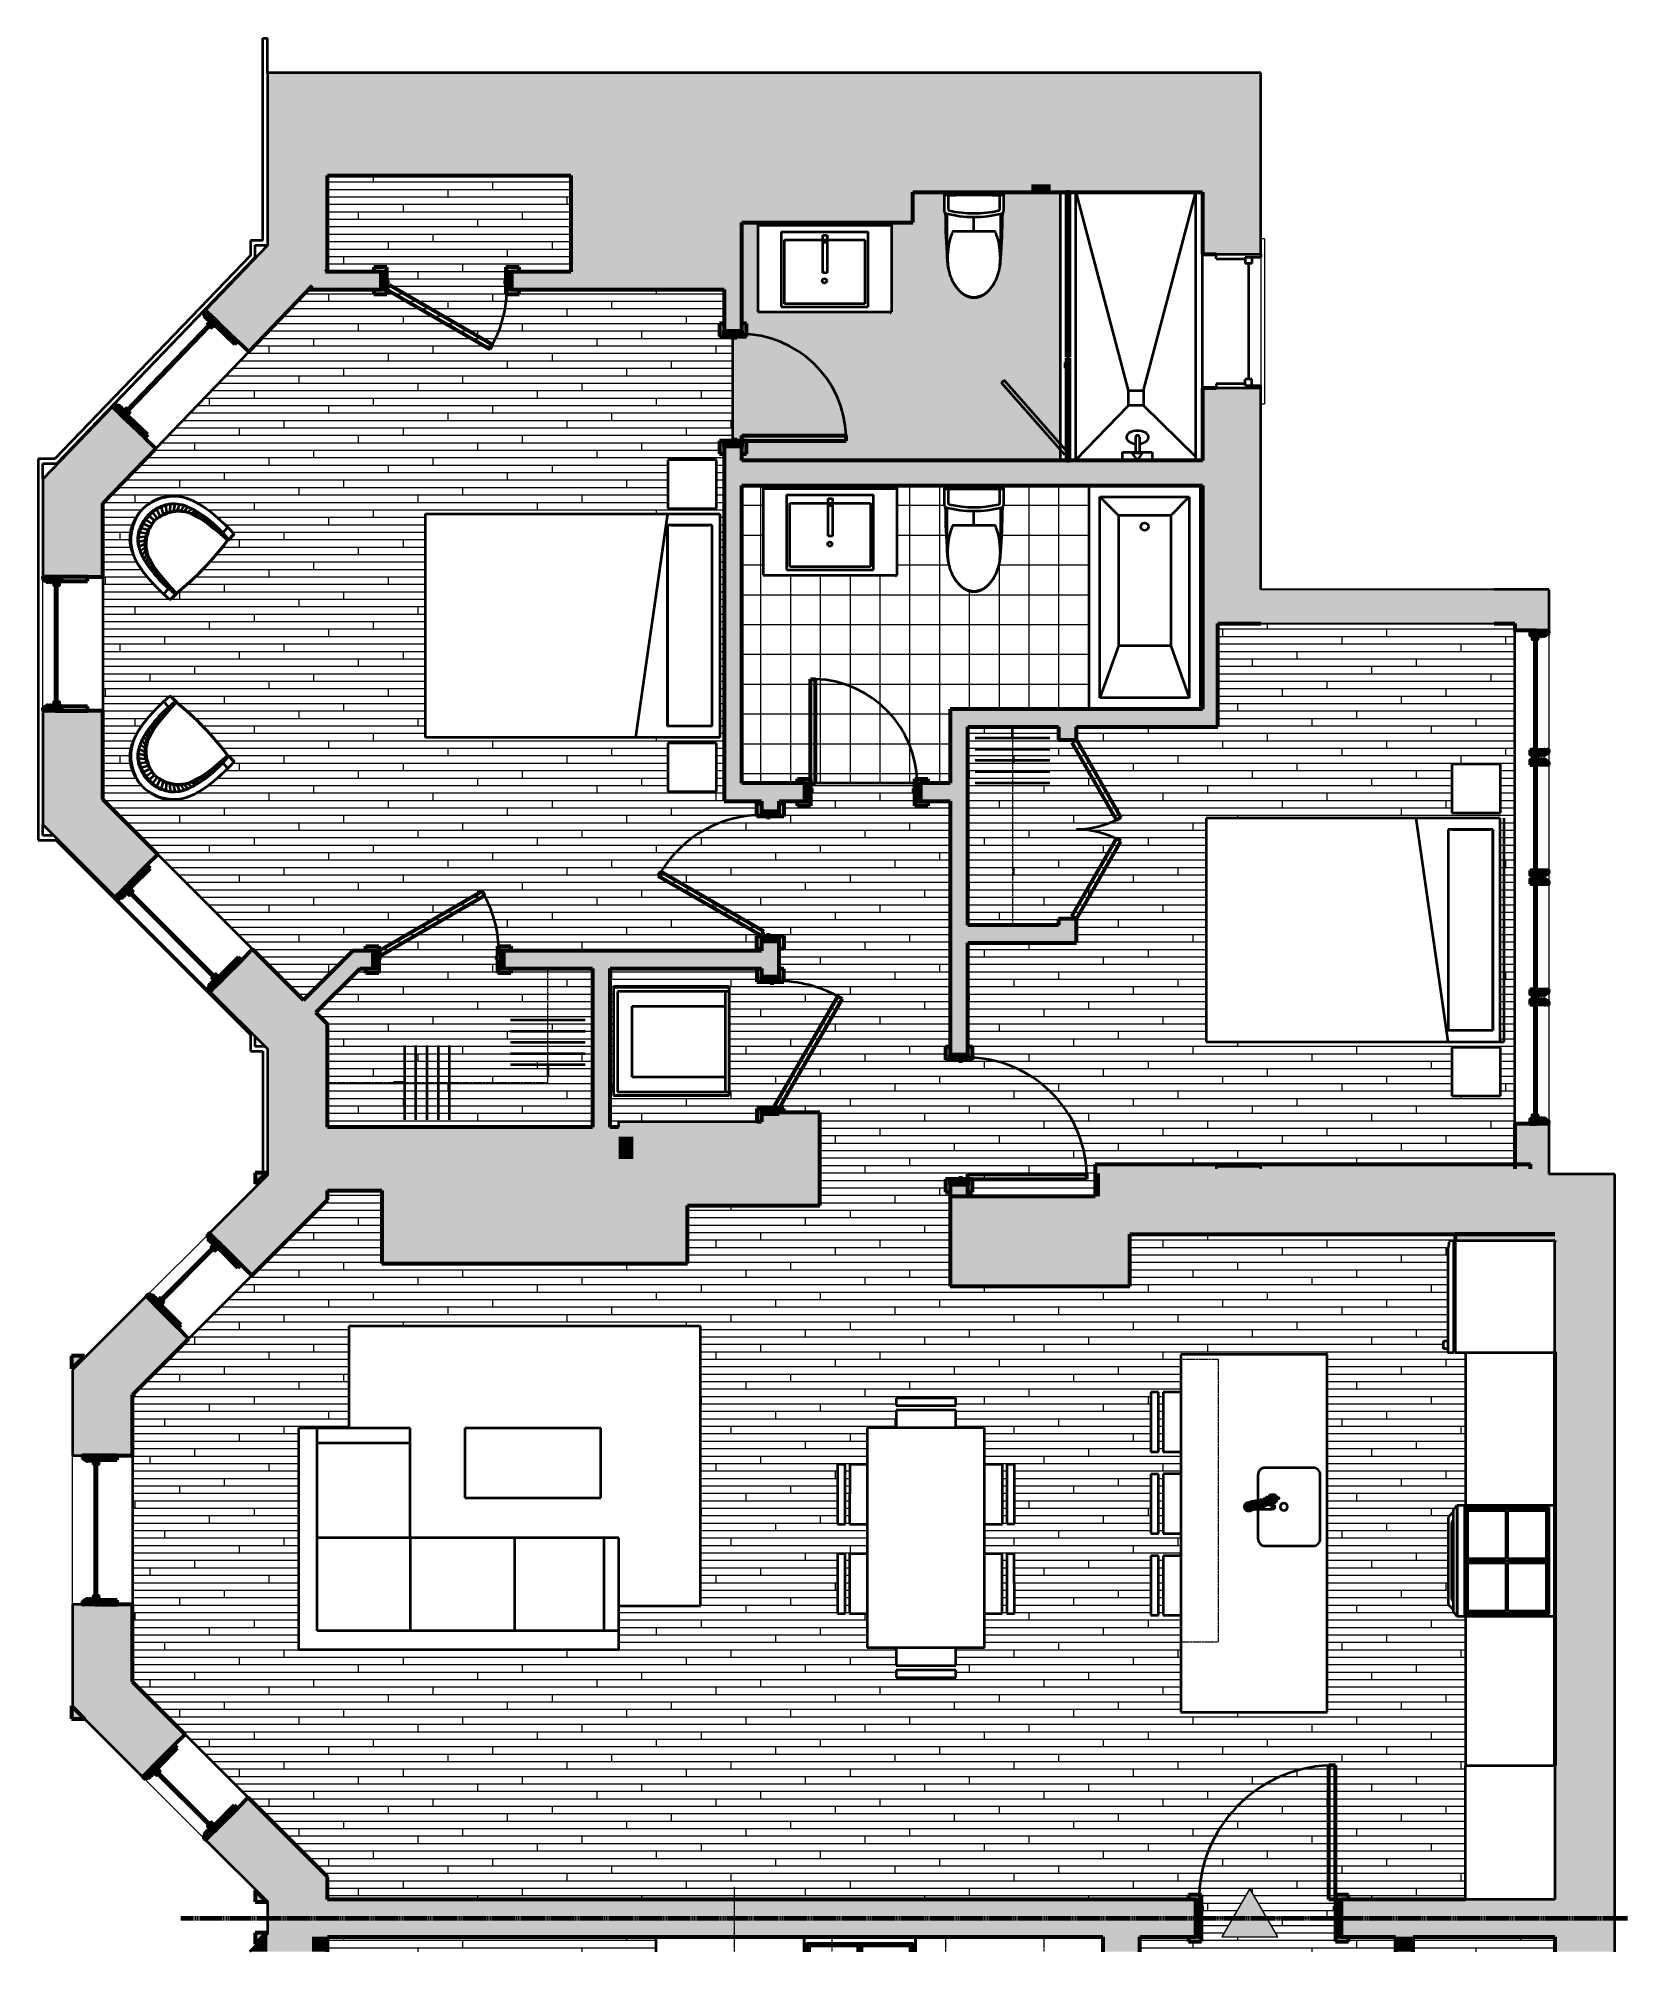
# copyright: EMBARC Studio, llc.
# Model space of a CAD drawing. Header units: inches. Extents: x 238 to 1312, y -3412 to 1074.
# Drawn here: x 238 to 665, y -3412 to -2899 of the extents above.
import ezdxf

# ---------------------------------------------------------------- set-up
doc = ezdxf.new("R2010")
doc.units = ezdxf.units.IN
doc.header["$MEASUREMENT"] = 0
doc.linetypes.add('Hidden 1_16_', pattern=[0.09375, 0.0625, -0.03125])
doc.linetypes.add('Hidden 1_8_', pattern=[0.1875, 0.125, -0.0625])
for name, color, linetype, lineweight in [('A-DETL', 90, 'Continuous', 40), ('A-DETL-GENF', 92, 'Continuous', 9), ('A-DOOR', 31, 'Continuous', 40), ('A-DOOR-FRAM', 31, 'Continuous', 40), ('A-FLOR', 192, 'Continuous', 40), ('A-FLOR-PATT', 8, 'Continuous', 40), ('A-GENM', 13, 'Continuous', 40), ('A-GLAZ', 151, 'Continuous', 18), ('A-WALL', 113, 'Continuous', 18), ('A-WALL-PATT', 111, 'Continuous', 18), ('I-FURN', 30, 'Continuous', 40), ('I-WALL', 2, 'Continuous', 40), ('P-SANR-FIXT', 6, 'Continuous', 40), ('Q-CASE', 31, 'Continuous', 40), ('Q-SPCQ', 91, 'Continuous', 40)]:
    doc.layers.add(name, color=color, linetype=linetype, lineweight=lineweight)

# ---------------------------------------------------------------- blocks, each defined once
blk = doc.blocks.new('Double Hung with Trim- 6 over 6 - 36_ x 48_-795114-UNIT 7')
at = {"layer": 'A-GLAZ', "color": 8}
for p, q in [((-22.1, 6.98), (22.17, 6.98)), ((-22.1, 6.98), (-22.1, 6)), ((22.17, 6), (22.17, 6.98))]:
    blk.add_line(p, q, dxfattribs=at)
at = {"layer": 'A-GLAZ', "color": 250, "lineweight": 40}
for p, q in [((-18, 6), (-17.25, 6)), ((-17.25, 1.75), (-17.25, 6)), ((17.25, 1.75), (17.25, 6)), ((18, 6), (17.25, 6)), ((-17.25, 3.5), (-15.5, 3.5)), ((-17.25, 1.75), (-15.5, 1.75)), ((-17.25, 1.75), (-16.75, 1.75)), ((-16.75, -6), (-16.75, 1.75)), ((-15.5, 3.5), (-15.5, 1.75)), ((-15.5, 2.62), (15.5, 2.62)), ((15.5, 3.5), (15.5, 1.75)), ((17.25, 3.5), (15.5, 3.5)), ((17.25, 1.75), (15.5, 1.75)), ((16.75, 1.75), (17.25, 1.75)), ((16.75, 1.75), (16.75, -6)), ((-16.75, -6), (-18, -6)), ((16.75, -6), (18, -6))]:
    blk.add_line(p, q, dxfattribs=at)
blk = doc.blocks.new('Proline_Clad_Wood-Double-Hung_Vent_Unit - 36_ x 72_-675760-UNIT 7')
at = {"layer": 'A-GLAZ', "lineweight": 40}
h = blk.add_hatch(color=135, dxfattribs=at)
h.paths.add_polyline_path([(-17.96, 4.81), (-17.85, 4.81), (-17.92, 4.85)], flags=0)
h.paths.add_polyline_path([(-17.94, 5.04), (-17.9, 5.08), (-17.9, 5.55), (-17.94, 5.59)], flags=0)
h.paths.add_polyline_path([(-17.98, 5.63), (-17.91, 5.65), (-17.91, 5.77), (-17.98, 5.75)], flags=0)
h.paths.add_polyline_path([(-18, 5.78), (-17.93, 5.8), (-17.95, 5.96), (-18, 5.89)], flags=0)
h.paths.add_polyline_path([(-17.8, 5.65), (-17.76, 5.65), (-17.76, 5.93), (-17.8, 5.94)], flags=0)
h.paths.add_polyline_path([(-17.39, 5.26), (-17.35, 5.28), (-17.34, 5.46), (-17.39, 5.45)], flags=0)
h.paths.add_polyline_path([(-17.52, 5.58), (-17.42, 5.63), (-17.3, 5.64), (-17.32, 5.67), (-17.42, 5.67)], flags=0)
h.paths.add_polyline_path([(-16.94, 5.01), (-16.9, 5.01), (-16.9, 5.46), (-16.94, 5.45), (-16.94, 5.27)], flags=0)
h.paths.add_polyline_path([(-17.42, 5.52), (-17.32, 5.48), (-16.97, 5.48), (-16.96, 5.52), (-17.18, 5.52)], flags=0)
h.paths.add_polyline_path([(-17.74, 5.96), (-17.58, 5.94), (-17.43, 5.9), (-17.3, 5.9), (-17.3, 5.94), (-17.43, 5.94), (-17.64, 6), (-17.74, 6)], flags=0)
h.paths.add_polyline_path([(-17.27, 5.7), (-17.23, 5.69), (-17.23, 5.88), (-17.27, 5.87)], flags=0)
h = blk.add_hatch(color=135, dxfattribs=at)
h.paths.add_polyline_path([(-16.77, 1.7), (-16.79, 1.73), (-16.95, 1.73), (-16.97, 1.62)], flags=0)
h.paths.add_polyline_path([(-17.88, 1), (-16.83, 1), (-16.77, 1.06), (-16.77, 1.7), (-17, 1.6), (-17.35, 1.61), (-17.35, 1.63), (-17.35, 1.77), (-17.36, 1.77), (-17.36, 2.05), (-17.55, 2.05), (-17.55, 2.14), (-17.27, 2.15), (-17.27, 2.38), (-17.36, 2.38), (-17.36, 2.53), (-17.59, 2.98), (-17.55, 3.02), (-17.27, 3.19), (-17.27, 3.55), (-17.59, 3.77), (-17.58, 3.83), (-17.36, 4.21), (-17.36, 4.54), (-17.55, 4.55), (-17.55, 4.64), (-17.36, 4.64), (-17.36, 4.9), (-17.18, 4.91), (-17.18, 5.09), (-17.34, 5.09), (-17.41, 5.21), (-17.45, 5.21), (-17.48, 5.27), (-17.39, 5.27), (-17.39, 5.45), (-17.71, 5.45), (-17.84, 5.07), (-17.71, 4.88), (-17.77, 4.8), (-17.9, 4.79), (-17.94, 4.75), (-17.94, 4.4), (-17.91, 4.37), (-17.94, 4.34), (-17.94, 2.76), (-18, 2.72), (-18, 1.24), (-17.91, 1.15)], flags=0)
h = blk.add_hatch(color=135, dxfattribs=at)
h.paths.add_polyline_path([(-17.12, 1.64), (-17.08, 1.62), (-17.08, 1.7)], flags=0)
h.paths.add_polyline_path([(-17.05, 1.73), (-16.7, 1.77), (-16.53, 1.97), (-16.72, 2.15), (-16.86, 2.15), (-17.05, 2.34), (-16.86, 2.52), (-16.72, 2.52), (-16.54, 2.65), (-16.61, 2.86), (-16.68, 2.94), (-16.7, 3.04), (-16.68, 3.79), (-16.61, 3.87), (-16.54, 4.08), (-16.72, 4.21), (-16.86, 4.21), (-17.05, 4.4), (-16.86, 4.59), (-16.72, 4.59), (-16.53, 4.76), (-16.7, 4.96), (-17.05, 5), (-17.05, 4.95), (-16.7, 4.91), (-16.58, 4.76), (-16.72, 4.63), (-16.87, 4.63), (-17.07, 4.51), (-17.07, 4.28), (-16.87, 4.17), (-16.72, 4.17), (-16.58, 4.07), (-16.64, 3.91), (-16.72, 3.81), (-16.75, 3.69), (-16.72, 2.92), (-16.64, 2.83), (-16.58, 2.67), (-16.72, 2.57), (-16.87, 2.57), (-17.07, 2.45), (-17.07, 2.22), (-16.86, 2.1), (-16.72, 2.1), (-16.58, 1.97), (-16.7, 1.82), (-17.05, 1.78)], flags=0)
h.paths.add_polyline_path([(-17.08, 5.03), (-17.08, 5.17), (-17.12, 5.1)], flags=0)
h = blk.add_hatch(color=135, dxfattribs=at)
h.paths.add_polyline_path([(16.7, 1.77), (17.05, 1.73), (17.05, 1.78), (16.7, 1.82), (16.58, 1.97), (16.72, 2.1), (16.87, 2.1), (17.07, 2.22), (17.07, 2.45), (16.87, 2.57), (16.72, 2.57), (16.58, 2.67), (16.64, 2.83), (16.72, 2.92), (16.75, 3.04), (16.72, 3.81), (16.64, 3.91), (16.58, 4.07), (16.77, 4.17), (16.87, 4.17), (17.07, 4.28), (17.07, 4.51), (16.87, 4.63), (16.72, 4.63), (16.58, 4.76), (16.7, 4.91), (17.05, 4.95), (17.05, 5), (16.7, 4.96), (16.53, 4.76), (16.72, 4.59), (16.86, 4.59), (17.05, 4.4), (16.86, 4.21), (16.72, 4.21), (16.54, 4.08), (16.61, 3.87), (16.68, 3.79), (16.7, 3.69), (16.68, 2.94), (16.61, 2.86), (16.54, 2.65), (16.72, 2.52), (16.86, 2.52), (17.05, 2.34), (16.86, 2.15), (16.72, 2.15), (16.53, 1.97)], flags=0)
h.paths.add_polyline_path([(17.08, 1.62), (17.12, 1.64), (17.08, 1.68)], flags=0)
h.paths.add_polyline_path([(17.08, 5.03), (17.12, 5.1), (17.08, 5.17)], flags=0)
h = blk.add_hatch(color=135, dxfattribs=at)
h.paths.add_polyline_path([(16.77, 1.7), (16.97, 1.62), (16.95, 1.73), (16.79, 1.73)], flags=0)
h.paths.add_polyline_path([(16.77, 1.06), (16.84, 1), (17.88, 1), (17.91, 1.15), (18, 1.24), (18, 2.72), (17.94, 2.76), (17.94, 4.34), (17.91, 4.37), (17.94, 4.4), (17.94, 4.75), (17.9, 4.79), (17.77, 4.8), (17.71, 4.88), (17.77, 4.99), (17.84, 5.07), (17.71, 5.45), (17.39, 5.45), (17.39, 5.27), (17.48, 5.27), (17.45, 5.21), (17.41, 5.21), (17.34, 5.09), (17.18, 5.09), (17.18, 4.91), (17.36, 4.9), (17.36, 4.64), (17.55, 4.64), (17.55, 4.55), (17.36, 4.54), (17.36, 4.21), (17.59, 3.77), (17.55, 3.72), (17.27, 3.55), (17.27, 3.19), (17.59, 2.98), (17.58, 2.92), (17.36, 2.53), (17.36, 2.38), (17.27, 2.38), (17.27, 2.15), (17.55, 2.13), (17.55, 2.05), (17.36, 2.05), (17.36, 1.77), (17.33, 1.77), (17.35, 1.61), (17.32, 1.6), (16.98, 1.6), (16.77, 1.7), (16.77, 1.08)], flags=0)
h = blk.add_hatch(color=135, dxfattribs=at)
h.paths.add_polyline_path([(16.9, 5.01), (16.94, 5.01), (16.94, 5.45), (16.9, 5.46)], flags=0)
h.paths.add_polyline_path([(17.42, 5.52), (17.42, 5.48), (17.52, 5.58)], flags=0)
h.paths.add_polyline_path([(16.97, 5.48), (17.32, 5.48), (17.42, 5.52), (16.96, 5.52)], flags=0)
h.paths.add_polyline_path([(17.35, 5.28), (17.39, 5.26), (17.39, 5.45), (17.34, 5.46)], flags=0)
h.paths.add_polyline_path([(17.85, 4.81), (17.96, 4.81), (17.92, 4.85), (17.89, 4.83)], flags=0)
h.paths.add_polyline_path([(17.23, 5.69), (17.27, 5.7), (17.27, 5.87), (17.23, 5.88)], flags=0)
h.paths.add_polyline_path([(17.29, 5.63), (17.42, 5.63), (17.52, 5.58), (17.42, 5.67), (17.3, 5.67)], flags=0)
h.paths.add_polyline_path([(17.94, 5.04), (17.94, 5.59), (17.9, 5.55), (17.9, 5.08)], flags=0)
h.paths.add_polyline_path([(17.3, 5.9), (17.43, 5.9), (17.74, 6), (17.64, 6), (17.43, 5.94), (17.3, 5.94)], flags=0)
h.paths.add_polyline_path([(17.76, 5.65), (17.8, 5.65), (17.8, 5.94), (17.76, 5.93)], flags=0)
h.paths.add_polyline_path([(17.91, 5.65), (17.97, 5.63), (17.97, 5.75), (17.91, 5.77)], flags=0)
h.paths.add_polyline_path([(17.93, 5.8), (18, 5.78), (18, 5.91), (17.95, 5.96), (17.93, 5.88)], flags=0)
for points in [[(-18, -6), (-16.83, -6), (-16.83, 1), (-18, 1), (-18, 0.2)], [(16.83, -6), (18, -6), (18, 1), (16.83, 1)]]:
    blk.add_hatch(color=135, dxfattribs=at).paths.add_polyline_path(points, flags=0)
at = {"layer": 'A-GLAZ', "color": 10, "lineweight": 60}
for p, q in [((-18, 5.91), (-18, 5.78)), ((-18, 5.78), (-17.98, 5.75)), ((-17.98, 5.75), (-17.98, 5.63)), ((-17.94, 5.59), (-17.94, 5.04)), ((-17.9, 5.79), (-17.93, 5.88)), ((-17.93, 5.88), (-17.9, 5.88)), ((-17.91, 5.77), (-17.93, 5.8)), ((-17.93, 5.8), (-17.9, 5.79)), ((-17.91, 5.65), (-17.91, 5.77)), ((-17.9, 5.88), (-17.9, 5.91)), ((-17.9, 5.08), (-17.9, 5.55)), ((-17.83, 5.62), (-17.88, 5.62)), ((-17.87, 5.58), (-17.83, 5.58)), ((-17.71, 5.45), (-17.84, 5.07)), ((-17.8, 5.94), (-17.8, 5.65)), ((-17.76, 5.65), (-17.76, 5.93)), ((-17.64, 6), (-17.74, 6)), ((-17.74, 5.96), (-17.64, 5.96)), ((-17.39, 5.45), (-17.71, 5.45)), ((-17.43, 5.94), (-17.64, 6)), ((-17.64, 5.96), (-17.43, 5.9)), ((-17.45, 5.21), (-17.48, 5.27)), ((-17.48, 5.27), (-17.39, 5.27)), ((-17.39, 5.26), (-17.45, 5.26)), ((-17.45, 5.26), (-17.42, 5.22)), ((-17.41, 5.21), (-17.45, 5.21)), ((-17.3, 5.94), (-17.43, 5.94)), ((-17.43, 5.9), (-17.3, 5.9)), ((-17.3, 5.67), (-17.42, 5.67)), ((-17.42, 5.63), (-17.29, 5.63)), ((-16.96, 5.52), (-17.42, 5.52)), ((-17.34, 5.09), (-17.41, 5.21)), ((-17.39, 5.45), (-17.39, 5.26)), ((-17.39, 5.27), (-17.39, 5.45)), ((-17.35, 5.28), (-17.34, 5.46)), ((-17.32, 5.48), (-16.97, 5.48)), ((-17.27, 5.87), (-17.27, 5.7)), ((-17.23, 5.69), (-17.23, 5.88)), ((-17.08, 5.17), (-17.12, 5.1)), ((-17.08, 5.03), (-17.08, 5.17)), ((-16.94, 5.45), (-16.94, 5.01)), ((-16.9, 5.01), (-16.9, 5.46)), ((16.9, 5.46), (16.9, 5.01)), ((16.94, 5.01), (16.94, 5.45)), ((17.42, 5.52), (16.96, 5.52)), ((16.97, 5.48), (17.32, 5.48)), ((17.12, 5.1), (17.08, 5.17)), ((17.08, 5.17), (17.08, 5.03)), ((17.23, 5.88), (17.23, 5.69)), ((17.27, 5.7), (17.27, 5.87)), ((17.29, 5.63), (17.42, 5.63)), ((17.43, 5.94), (17.3, 5.94)), ((17.3, 5.9), (17.43, 5.9)), ((17.42, 5.67), (17.3, 5.67)), ((17.34, 5.46), (17.35, 5.28)), ((17.41, 5.21), (17.34, 5.09)), ((17.39, 5.26), (17.39, 5.45)), ((17.71, 5.45), (17.39, 5.45)), ((17.39, 5.45), (17.39, 5.27)), ((17.39, 5.27), (17.48, 5.27)), ((17.45, 5.26), (17.39, 5.26)), ((17.45, 5.21), (17.41, 5.21)), ((17.42, 5.22), (17.45, 5.26)), ((17.64, 6), (17.43, 5.94)), ((17.43, 5.9), (17.64, 5.96)), ((17.48, 5.27), (17.45, 5.21)), ((17.74, 6), (17.64, 6)), ((17.64, 5.96), (17.74, 5.96)), ((17.84, 5.07), (17.71, 5.45)), ((17.76, 5.93), (17.76, 5.65)), ((17.8, 5.65), (17.8, 5.94)), ((17.88, 5.62), (17.83, 5.62)), ((17.83, 5.58), (17.87, 5.58)), ((17.9, 5.91), (17.9, 5.88)), ((17.9, 5.88), (17.93, 5.88)), ((17.93, 5.88), (17.9, 5.79)), ((17.9, 5.79), (17.93, 5.8)), ((17.9, 5.55), (17.9, 5.08)), ((17.93, 5.8), (17.91, 5.77)), ((17.91, 5.77), (17.91, 5.65)), ((17.94, 5.04), (17.94, 5.59)), ((17.97, 5.75), (18, 5.78)), ((17.97, 5.63), (17.97, 5.75)), ((18, 5.78), (18, 5.91)), ((-17.94, 2.76), (-18, 2.72)), ((-18, 2.72), (-18, 1.24)), ((-18, 1.24), (-17.91, 1.15)), ((-18, 1), (-18, -6)), ((-16.83, 1), (-18, 1)), ((-17.96, 4.81), (-17.85, 4.81)), ((-17.9, 4.79), (-17.94, 4.75)), ((-17.94, 4.75), (-17.94, 4.4)), ((-17.94, 4.4), (-17.91, 4.37)), ((-17.91, 4.37), (-17.94, 4.34)), ((-17.94, 4.34), (-17.94, 2.76)), ((-17.84, 4.85), (-17.92, 4.85)), ((-17.91, 1.15), (-17.91, 1.02)), ((-17.91, 1.02), (-17.88, 1)), ((-17.77, 4.8), (-17.9, 4.79)), ((-17.88, 1), (-16.83, 1)), ((-17.87, 5), (-17.86, 4.97)), ((-17.83, 5.01), (-17.85, 5.04)), ((-17.84, 5.07), (-17.83, 5.01)), ((-17.8, 4.87), (-17.84, 4.85)), ((-17.82, 4.82), (-17.78, 4.84)), ((-17.78, 4.93), (-17.78, 4.9)), ((-17.71, 4.88), (-17.77, 4.8)), ((-17.74, 4.94), (-17.71, 4.88)), ((-17.74, 4.9), (-17.74, 4.93)), ((-17.58, 3.83), (-17.36, 4.21)), ((-17.36, 2.53), (-17.58, 2.92)), ((-17.55, 4.55), (-17.55, 4.64)), ((-17.55, 4.64), (-17.36, 4.64)), ((-17.36, 4.54), (-17.55, 4.55)), ((-17.27, 3.55), (-17.55, 3.72)), ((-17.55, 3.02), (-17.27, 3.19)), ((-17.55, 2.14), (-17.27, 2.15)), ((-17.55, 2.05), (-17.55, 2.14)), ((-17.36, 2.05), (-17.55, 2.05)), ((-17.36, 4.9), (-17.18, 4.91)), ((-17.36, 4.64), (-17.36, 4.9)), ((-17.36, 4.21), (-17.36, 4.54)), ((-17.36, 2.38), (-17.36, 2.53)), ((-17.27, 2.38), (-17.36, 2.38)), ((-17.36, 1.77), (-17.36, 2.05)), ((-17.33, 1.77), (-17.36, 1.77)), ((-17.35, 1.63), (-17.33, 1.77)), ((-17.18, 5.09), (-17.34, 5.09)), ((-17, 1.6), (-17.32, 1.6)), ((-17.27, 3.19), (-17.27, 3.55)), ((-17.27, 2.15), (-17.27, 2.38)), ((-17.18, 4.91), (-17.18, 5.09)), ((-17.12, 5.1), (-17.12, 5.03)), ((-17.12, 1.7), (-17.12, 1.64)), ((-17.12, 1.64), (-17.08, 1.62)), ((-17.08, 1.62), (-17.08, 1.7)), ((-16.7, 4.96), (-17.05, 5)), ((-17.05, 4.95), (-16.7, 4.91)), ((-16.7, 1.82), (-17.05, 1.78)), ((-17.05, 1.73), (-16.7, 1.77)), ((-16.95, 1.73), (-16.97, 1.62)), ((-16.79, 1.73), (-16.95, 1.73)), ((-16.72, 4.63), (-16.87, 4.63)), ((-16.87, 4.17), (-16.72, 4.17)), ((-16.72, 2.57), (-16.87, 2.57)), ((-16.87, 2.1), (-16.72, 2.1)), ((-16.86, 4.59), (-16.72, 4.59)), ((-16.72, 4.21), (-16.86, 4.21)), ((-16.86, 2.52), (-16.72, 2.52)), ((-16.72, 2.15), (-16.86, 2.15)), ((-16.83, -6), (-16.83, 1)), ((-16.77, 1.06), (-16.77, 1.7)), ((-16.75, 3.69), (-16.75, 3.04)), ((-16.7, 3.04), (-16.7, 3.69)), ((17.05, 5), (16.7, 4.96)), ((16.7, 4.91), (17.05, 4.95)), ((16.7, 3.69), (16.7, 3.04)), ((17.05, 1.78), (16.7, 1.82)), ((16.7, 1.77), (17.05, 1.73)), ((16.87, 4.63), (16.72, 4.63)), ((16.72, 4.59), (16.86, 4.59)), ((16.86, 4.21), (16.72, 4.21)), ((16.72, 4.17), (16.87, 4.17)), ((16.87, 2.57), (16.72, 2.57)), ((16.72, 2.52), (16.86, 2.52)), ((16.86, 2.15), (16.72, 2.15)), ((16.72, 2.1), (16.87, 2.1)), ((16.75, 3.04), (16.75, 3.69)), ((16.77, 1.7), (16.77, 1.06)), ((16.95, 1.73), (16.79, 1.73)), ((16.83, 1), (16.83, -6)), ((18, 1), (16.83, 1)), ((16.83, 1), (17.88, 1)), ((16.97, 1.62), (16.95, 1.73)), ((17.32, 1.6), (17, 1.6)), ((17.08, 1.7), (17.08, 1.62)), ((17.08, 1.62), (17.12, 1.64)), ((17.12, 5.03), (17.12, 5.1)), ((17.12, 1.64), (17.12, 1.7)), ((17.34, 5.09), (17.18, 5.09)), ((17.18, 5.09), (17.18, 4.91)), ((17.18, 4.91), (17.36, 4.9)), ((17.55, 3.72), (17.27, 3.55)), ((17.27, 3.55), (17.27, 3.19)), ((17.27, 3.19), (17.55, 3.02)), ((17.36, 2.38), (17.27, 2.38)), ((17.27, 2.38), (17.27, 2.15)), ((17.27, 2.15), (17.55, 2.14)), ((17.36, 1.77), (17.33, 1.77)), ((17.33, 1.77), (17.35, 1.63)), ((17.36, 4.9), (17.36, 4.64)), ((17.36, 4.64), (17.55, 4.64)), ((17.55, 4.55), (17.36, 4.54)), ((17.36, 4.54), (17.36, 4.21)), ((17.36, 4.21), (17.58, 3.83)), ((17.58, 2.92), (17.36, 2.53)), ((17.36, 2.53), (17.36, 2.38)), ((17.55, 2.05), (17.36, 2.05)), ((17.36, 2.05), (17.36, 1.77)), ((17.55, 4.64), (17.55, 4.55)), ((17.55, 2.14), (17.55, 2.05)), ((17.71, 4.88), (17.74, 4.94)), ((17.77, 4.8), (17.71, 4.88)), ((17.74, 4.93), (17.74, 4.9)), ((17.9, 4.79), (17.77, 4.8)), ((17.78, 4.9), (17.78, 4.93)), ((17.78, 4.84), (17.82, 4.82)), ((17.84, 4.85), (17.8, 4.87)), ((17.83, 5.01), (17.84, 5.07)), ((17.85, 5.04), (17.83, 5.01)), ((17.92, 4.85), (17.84, 4.85)), ((17.85, 4.81), (17.96, 4.81)), ((17.86, 4.97), (17.87, 5)), ((17.88, 1), (17.91, 1.02)), ((17.94, 4.75), (17.9, 4.79)), ((17.91, 4.37), (17.94, 4.4)), ((17.94, 4.34), (17.91, 4.37)), ((17.91, 1.15), (18, 1.24)), ((17.91, 1.02), (17.91, 1.15)), ((17.94, 4.4), (17.94, 4.75)), ((17.94, 2.76), (17.94, 4.34)), ((18, 2.72), (17.94, 2.76)), ((18, 1.24), (18, 2.72)), ((18, -6), (18, 1)), ((-18, -6), (-16.83, -6)), ((16.83, -6), (18, -6))]:
    blk.add_line(p, q, dxfattribs=at)
at = {"layer": 'A-GLAZ', "color": 250, "lineweight": 40}
for p, q in [((-16.73, 2.48), (-16.73, 2.2)), ((-16.48, 1.85), (-16.67, 1.66)), ((-16.67, 1.66), (-16.67, 1.52)), ((-16.67, 1.52), (-16.63, 1.47)), ((-16.63, 1.47), (-15.67, 1.47)), ((-16.52, 3.06), (-16.54, 2.77)), ((-16.54, 2.08), (-16.51, 2.08)), ((-16.51, 2.77), (-16.5, 3.06)), ((-16.45, 2.8), (-16.49, 2.8)), ((-16.49, 2.8), (-16.49, 2.77)), ((-16.48, 2.05), (-16.48, 1.85)), ((-16.42, 3.12), (-16.47, 3.03)), ((-16.47, 3.03), (-16.47, 2.8)), ((-16.47, 2.8), (-16.42, 2.8)), ((-16.42, 2.73), (-16.47, 2.72)), ((-16.47, 2.72), (-16.47, 2.65)), ((-16.46, 2.77), (-16.45, 2.8)), ((-15.67, 3.15), (-16.44, 3.15)), ((-16.44, 3.12), (-15.67, 3.12)), ((-15.77, 3.12), (-16.42, 3.12)), ((-16.42, 2.8), (-16.42, 2.73)), ((-16.08, 2.8), (-15.7, 2.82)), ((-16.08, 2.08), (-16.08, 2.8)), ((-16.08, 2.71), (16.08, 2.71)), ((16.08, 2.59), (-16.08, 2.59)), ((16.08, 2.2), (-16.08, 2.2)), ((-15.51, 2.08), (-16.08, 2.08)), ((-15.77, 3.02), (-15.77, 3.12)), ((-15.69, 2.94), (-15.77, 3.02)), ((-15.66, 2.88), (-15.67, 2.92)), ((-15.58, 2.87), (-15.66, 2.8)), ((-15.64, 2.78), (-15.56, 2.84)), ((-15.62, 1.51), (-15.51, 2.02)), ((-15.61, 3.08), (-15.54, 2.76)), ((-15.52, 2.77), (-15.58, 3.08)), ((-15.56, 2.84), (-15.58, 2.87)), ((-15.51, 2.08), (15.51, 2.08)), ((-15.51, 2.02), (-15.51, 2.08)), ((16.08, 2.08), (15.51, 2.08)), ((15.51, 2.08), (15.51, 2.02)), ((15.51, 2.02), (15.62, 1.51)), ((15.58, 3.08), (15.52, 2.77)), ((15.54, 2.76), (15.61, 3.08)), ((15.58, 2.87), (15.56, 2.84)), ((15.56, 2.84), (15.64, 2.78)), ((15.66, 2.8), (15.58, 2.87)), ((15.67, 2.92), (15.66, 2.88)), ((16.44, 3.15), (15.67, 3.15)), ((15.67, 3.12), (16.44, 3.12)), ((15.67, 1.47), (16.63, 1.47)), ((15.77, 3.02), (15.69, 2.94)), ((15.7, 2.82), (16.08, 2.8)), ((16.42, 3.12), (15.77, 3.12)), ((15.77, 3.12), (15.77, 3.02)), ((16.08, 2.8), (16.08, 2.08)), ((16.47, 3.03), (16.42, 3.12)), ((16.42, 2.73), (16.42, 2.8)), ((16.42, 2.8), (16.47, 2.8)), ((16.47, 2.72), (16.42, 2.73)), ((16.49, 2.8), (16.45, 2.8)), ((16.45, 2.8), (16.46, 2.77)), ((16.47, 2.8), (16.47, 3.03)), ((16.47, 2.65), (16.47, 2.72)), ((16.48, 1.85), (16.48, 2.05)), ((16.67, 1.66), (16.48, 1.85)), ((16.49, 2.77), (16.49, 2.8)), ((16.5, 3.06), (16.51, 2.77)), ((16.51, 2.08), (16.54, 2.08)), ((16.54, 2.77), (16.52, 3.06)), ((16.63, 1.47), (16.67, 1.52)), ((16.67, 1.52), (16.67, 1.66)), ((16.73, 2.2), (16.73, 2.48))]:
    blk.add_line(p, q, dxfattribs=at)
at = {"layer": 'A-GLAZ', "color": 10, "lineweight": 60}
for centre, radius, start, end in [((-17.95, 5.91), 0.05, 0, 180), ((-17.93, 5.63), 0.0471, 180, 250), ((-17.88, 5.65), 0.031, 180, 270), ((-17.87, 5.55), 0.031, 90, 180), ((-17.83, 5.65), 0.031, 270, 0), ((-17.83, 5.65), 0.071, 270, 0), ((-17.74, 5.94), 0.061, 90, 180), ((-17.74, 5.93), 0.0265, 90, 180), ((-17.42, 5.58), 0.0945, 90, 270), ((-17.42, 5.58), 0.0545, 90, 270), ((-17.42, 5.45), 0.032, 358.9819, 98.1628), ((-17.41, 5.28), 0.0599, 256.011, 354.4207), ((-17.32, 5.46), 0.0224, 90, 169.0382), ((-17.3, 5.88), 0.061, 360, 90), ((-17.3, 5.87), 0.0242, 360, 90), ((-17.3, 5.7), 0.0298, 270, 0), ((-17.29, 5.69), 0.056, 270, 0), ((-16.97, 5.45), 0.0271, 360, 90), ((-16.96, 5.46), 0.056, 360, 90), ((16.96, 5.46), 0.056, 90, 180), ((16.97, 5.45), 0.0271, 90, 180), ((17.3, 5.88), 0.061, 90, 180), ((17.29, 5.69), 0.056, 180, 270), ((17.3, 5.87), 0.0242, 90, 180), ((17.3, 5.7), 0.0298, 180, 270), ((17.32, 5.46), 0.0224, 10.9618, 90), ((17.41, 5.28), 0.0599, 185.5793, 283.989), ((17.42, 5.45), 0.032, 81.8372, 181.0181), ((17.42, 5.58), 0.0945, 270, 90), ((17.42, 5.58), 0.0545, 270, 90), ((17.74, 5.94), 0.061, 360, 90), ((17.74, 5.93), 0.0265, 360, 90), ((17.83, 5.65), 0.071, 180, 270), ((17.83, 5.65), 0.031, 180, 270), ((17.87, 5.55), 0.031, 0, 90), ((17.88, 5.65), 0.031, 270, 0), ((17.95, 5.91), 0.05, 0, 180), ((17.93, 5.63), 0.0471, 290, 360), ((-17.92, 4.99), 0.0557, 115.55, 189.111), ((-17.95, 4.98), 0.0227, 189.111, 353.1504), ((-17.94, 4.83), 0.0287, 33.0847, 237.5317), ((-17.9, 4.98), 0.031, 30, 181.1307), ((-17.84, 5.11), 0.0698, 205.1454, 259.6398), ((-17.82, 5.02), 0.0653, 233.4114, 274.9955), ((-17.85, 4.88), 0.071, 270, 296.5651), ((-17.83, 4.92), 0.0855, 6.6756, 93.3019), ((-17.83, 4.92), 0.0887, 14.7882, 92.4842), ((-17.81, 4.93), 0.031, 0, 90), ((-17.81, 4.9), 0.0319, 292.4786, 353.5214), ((-17.81, 4.9), 0.0673, 296.5651, 1.906), ((-17.51, 3.79), 0.078, 150.0027, 240.0027), ((-17.51, 2.96), 0.078, 119.9973, 209.9973), ((-17.32, 1.63), 0.0308, 169.6071, 270.3559), ((-17.04, 5.03), 0.078, 180, 263.5665), ((-17.04, 1.7), 0.078, 96.4335, 180), ((-16.87, 4.4), 0.232, 90, 270), ((-16.87, 2.34), 0.232, 90, 270), ((-17.05, 5.03), 0.031, 180, 263.5665), ((-17.05, 1.7), 0.031, 96.4335, 180), ((-16.86, 4.4), 0.187, 90, 270), ((-16.86, 2.34), 0.187, 90, 270), ((-17, 1.63), 0.031, 270, 350), ((-16.92, 5.01), 0.0199, 180, 0), ((-16.83, 1.06), 0.062, 270, 360), ((-16.8, 1.7), 0.0336, 3.4669, 74.5331), ((-16.48, 3.69), 0.263, 125.5043, 180), ((-16.48, 3.04), 0.263, 180, 234.4957), ((-16.72, 4.77), 0.188, 270, 83.5665), ((-16.72, 4.77), 0.143, 270, 83.5665), ((-16.72, 4.02), 0.188, 305.5043, 90), ((-16.72, 4.02), 0.143, 305.5043, 90), ((-16.72, 2.71), 0.188, 270, 54.4957), ((-16.72, 2.71), 0.143, 270, 54.4957), ((-16.72, 1.96), 0.187, 276.4335, 90), ((-16.72, 1.96), 0.142, 276.4335, 90), ((-16.48, 3.69), 0.218, 125.5043, 180), ((-16.48, 3.04), 0.218, 180, 234.4957), ((16.72, 4.77), 0.188, 96.4335, 270), ((16.72, 4.02), 0.188, 90, 234.4957), ((16.72, 2.71), 0.188, 125.5043, 270), ((16.72, 1.96), 0.187, 90, 263.5665), ((16.72, 4.77), 0.143, 96.4335, 270), ((16.72, 4.02), 0.143, 90, 234.4957), ((16.72, 2.71), 0.143, 125.5043, 270), ((16.72, 1.96), 0.142, 90, 263.5665), ((16.48, 3.69), 0.218, 0, 54.4957), ((16.48, 3.04), 0.218, 305.5043, 0), ((16.48, 3.69), 0.263, 360, 54.4957), ((16.48, 3.04), 0.263, 305.5043, 360), ((16.8, 1.7), 0.0336, 105.4669, 176.5331), ((16.83, 1.06), 0.062, 180, 270), ((16.86, 4.4), 0.187, 270, 90), ((16.86, 2.34), 0.187, 270, 90), ((16.87, 4.4), 0.232, 270, 90), ((16.87, 2.34), 0.232, 270, 90), ((16.92, 5.01), 0.0199, 180, 0), ((17, 1.63), 0.031, 190, 270), ((17.05, 5.03), 0.031, 276.4335, 0), ((17.04, 5.03), 0.078, 276.4335, 0), ((17.04, 1.7), 0.078, 360, 83.5665), ((17.05, 1.7), 0.031, 360, 83.5665), ((17.32, 1.63), 0.0308, 269.6441, 10.3929), ((17.51, 3.79), 0.078, 299.9973, 29.9973), ((17.51, 2.96), 0.078, 330.0027, 60.0027), ((17.83, 4.92), 0.0855, 86.6981, 173.3244), ((17.83, 4.92), 0.0887, 87.5158, 165.2118), ((17.81, 4.9), 0.0673, 178.094, 243.4349), ((17.81, 4.93), 0.031, 90, 180), ((17.81, 4.9), 0.0319, 186.4786, 247.5214), ((17.82, 5.02), 0.0653, 265.0045, 306.5886), ((17.85, 4.88), 0.071, 243.4349, 270), ((17.84, 5.11), 0.0698, 280.3602, 334.8546), ((17.9, 4.98), 0.031, 358.8693, 150), ((17.94, 4.83), 0.0287, 302.4683, 146.9153), ((17.95, 4.98), 0.0227, 186.8496, 350.889), ((17.92, 4.99), 0.0557, 350.889, 64.45)]:
    blk.add_arc(centre, radius, start, end, dxfattribs=at)
at = {"layer": 'A-GLAZ', "color": 250, "lineweight": 40}
for centre, radius, start, end in [((-16.7, 2.48), 0.0232, 90, 180), ((-16.7, 2.2), 0.0297, 180, 270), ((-16.7, 2.66), 0.158, 270, 338.35), ((-16.73, 1.99), 0.183, 38.9118, 79.0882), ((-16.54, 2.13), 0.0551, 211.6569, 270), ((-16.5, 2.57), 0.0625, 99.2606, 158.35), ((-16.5, 2.77), 0.0405, 177.486, 352.3244), ((-16.44, 3.06), 0.0885, 90, 179.9343), ((-16.5, 2.77), 0.013, 176.8292, 356.8949), ((-16.51, 2.71), 0.0706, 269.8511, 306.5633), ((-16.51, 2.05), 0.031, 0, 90), ((-16.44, 3.06), 0.0652, 90.0749, 181.5911), ((-15.7, 2.86), 0.0458, 266.9924, 25.2607), ((-15.76, 2.87), 0.1, 25.2607, 44.1399), ((-15.67, 3.06), 0.0835, 12, 90), ((-15.67, 3.06), 0.06, 12, 90), ((-15.64, 2.77), 0.0361, 128.685, 321.315), ((-15.67, 1.52), 0.047, 270.0001, 348), ((-15.62, 2.74), 0.0386, 18.1661, 115.8735), ((-15.56, 2.76), 0.0475, 191.6531, 12), ((-15.56, 2.76), 0.024, 192.1562, 12), ((15.56, 2.76), 0.0475, 168, 348.3469), ((15.56, 2.76), 0.024, 168, 347.8438), ((15.67, 3.06), 0.0835, 90, 168), ((15.62, 2.74), 0.0386, 64.1265, 161.8339), ((15.67, 3.06), 0.06, 90, 168), ((15.64, 2.77), 0.0361, 218.685, 51.315), ((15.67, 1.52), 0.047, 192, 270), ((15.7, 2.86), 0.0458, 154.7393, 273.0076), ((15.76, 2.87), 0.1, 135.8601, 154.7393), ((16.44, 3.06), 0.0885, 0.0657, 90), ((16.44, 3.06), 0.0652, 358.4089, 89.9251), ((16.5, 2.77), 0.0405, 187.6756, 2.514), ((16.51, 2.71), 0.0706, 233.4367, 270.1489), ((16.51, 2.05), 0.031, 90, 180), ((16.5, 2.77), 0.013, 183.1051, 3.1708), ((16.5, 2.57), 0.0625, 21.65, 80.7394), ((16.54, 2.13), 0.0551, 270, 328.3431), ((16.7, 2.66), 0.158, 201.65, 270), ((16.73, 1.99), 0.183, 100.9118, 141.0882), ((16.7, 2.48), 0.0232, 0, 90), ((16.7, 2.2), 0.0297, 270, 0)]:
    blk.add_arc(centre, radius, start, end, dxfattribs=at)
blk = doc.blocks.new('Proline_Clad_Wood-Double-Hung_Vent_Unit - 24_ x 72_-675761-UNIT 7')
at = {"layer": 'A-GLAZ', "lineweight": 40}
h = blk.add_hatch(color=135, dxfattribs=at)
h.paths.add_polyline_path([(-11.96, 4.81), (-11.85, 4.81), (-11.92, 4.85)], flags=0)
h.paths.add_polyline_path([(-11.94, 5.04), (-11.9, 5.12), (-11.9, 5.55), (-11.94, 5.59), (-11.94, 5.16)], flags=0)
h.paths.add_polyline_path([(-11.98, 5.63), (-11.91, 5.65), (-11.91, 5.77), (-11.98, 5.75)], flags=0)
h.paths.add_polyline_path([(-12, 5.78), (-11.93, 5.8), (-11.95, 5.96), (-12, 5.91)], flags=0)
h.paths.add_polyline_path([(-11.8, 5.65), (-11.76, 5.65), (-11.76, 5.93), (-11.8, 5.94)], flags=0)
h.paths.add_polyline_path([(-11.39, 5.26), (-11.35, 5.28), (-11.34, 5.46), (-11.39, 5.45)], flags=0)
h.paths.add_polyline_path([(-11.52, 5.58), (-11.42, 5.63), (-11.29, 5.63), (-11.3, 5.67), (-11.42, 5.67)], flags=0)
h.paths.add_polyline_path([(-10.94, 5.01), (-10.9, 5.01), (-10.9, 5.46), (-10.94, 5.45), (-10.94, 5.25)], flags=0)
h.paths.add_polyline_path([(-11.42, 5.52), (-11.32, 5.48), (-10.97, 5.48), (-10.96, 5.52)], flags=0)
h.paths.add_polyline_path([(-11.74, 5.96), (-11.64, 5.96), (-11.43, 5.9), (-11.3, 5.9), (-11.3, 5.94), (-11.43, 5.94), (-11.64, 6), (-11.74, 6)], flags=0)
h.paths.add_polyline_path([(-11.27, 5.7), (-11.23, 5.69), (-11.23, 5.88), (-11.27, 5.87)], flags=0)
h = blk.add_hatch(color=135, dxfattribs=at)
h.paths.add_polyline_path([(-10.77, 1.7), (-10.79, 1.73), (-10.95, 1.73), (-10.97, 1.62)], flags=0)
h.paths.add_polyline_path([(-11.88, 1), (-10.82, 1.01), (-10.77, 1.06), (-10.77, 1.7), (-11, 1.6), (-11.35, 1.61), (-11.35, 1.63), (-11.33, 1.77), (-11.36, 1.77), (-11.36, 2.05), (-11.55, 2.05), (-11.55, 2.14), (-11.27, 2.15), (-11.27, 2.38), (-11.36, 2.38), (-11.36, 2.53), (-11.59, 2.98), (-11.55, 3.02), (-11.27, 3.19), (-11.27, 3.55), (-11.59, 3.77), (-11.58, 3.83), (-11.36, 4.21), (-11.36, 4.54), (-11.55, 4.55), (-11.55, 4.64), (-11.36, 4.64), (-11.36, 4.9), (-11.18, 4.91), (-11.18, 5.09), (-11.34, 5.09), (-11.41, 5.21), (-11.45, 5.21), (-11.48, 5.27), (-11.39, 5.27), (-11.39, 5.45), (-11.71, 5.45), (-11.84, 5.07), (-11.71, 4.88), (-11.77, 4.8), (-11.9, 4.79), (-11.94, 4.75), (-11.94, 4.4), (-11.91, 4.37), (-11.94, 4.34), (-11.94, 2.76), (-12, 2.72), (-12, 1.24), (-11.91, 1.15)], flags=0)
h = blk.add_hatch(color=135, dxfattribs=at)
h.paths.add_polyline_path([(-11.12, 1.64), (-11.08, 1.62), (-11.08, 1.7)], flags=0)
h.paths.add_polyline_path([(-11.05, 1.73), (-10.7, 1.77), (-10.53, 1.97), (-10.72, 2.15), (-10.86, 2.15), (-11.05, 2.34), (-10.86, 2.52), (-10.72, 2.52), (-10.54, 2.65), (-10.61, 2.86), (-10.68, 2.94), (-10.7, 3.08), (-10.68, 3.79), (-10.61, 3.87), (-10.54, 4.08), (-10.72, 4.21), (-10.86, 4.21), (-11.05, 4.4), (-10.86, 4.59), (-10.72, 4.59), (-10.53, 4.76), (-10.7, 4.96), (-11.05, 5), (-11.05, 4.95), (-10.7, 4.91), (-10.58, 4.76), (-10.72, 4.63), (-10.87, 4.63), (-11.07, 4.51), (-11.06, 4.28), (-10.87, 4.17), (-10.72, 4.17), (-10.58, 4.07), (-10.66, 3.88), (-10.72, 3.81), (-10.75, 3.69), (-10.72, 2.92), (-10.64, 2.83), (-10.58, 2.67), (-10.72, 2.57), (-10.87, 2.57), (-11.07, 2.45), (-11.07, 2.22), (-10.87, 2.1), (-10.72, 2.1), (-10.58, 1.97), (-10.7, 1.82), (-11.05, 1.78)], flags=0)
h.paths.add_polyline_path([(-11.08, 5.03), (-11.08, 5.17), (-11.11, 5.08)], flags=0)
h = blk.add_hatch(color=135, dxfattribs=at)
h.paths.add_polyline_path([(10.7, 1.77), (11.05, 1.73), (11.05, 1.78), (10.7, 1.82), (10.58, 1.97), (10.72, 2.1), (10.87, 2.1), (11.07, 2.22), (11.07, 2.45), (10.87, 2.57), (10.72, 2.57), (10.58, 2.67), (10.64, 2.83), (10.72, 2.92), (10.75, 3.04), (10.72, 3.81), (10.64, 3.91), (10.58, 4.07), (10.72, 4.17), (10.87, 4.17), (11.07, 4.28), (11.07, 4.51), (10.87, 4.63), (10.72, 4.63), (10.58, 4.76), (10.7, 4.91), (11.05, 4.95), (11.05, 5), (10.7, 4.96), (10.53, 4.76), (10.72, 4.59), (10.86, 4.59), (11.05, 4.4), (10.86, 4.21), (10.72, 4.21), (10.54, 4.08), (10.61, 3.87), (10.68, 3.79), (10.7, 3.69), (10.68, 2.94), (10.61, 2.86), (10.54, 2.65), (10.72, 2.52), (10.86, 2.52), (11.05, 2.34), (10.86, 2.15), (10.72, 2.15), (10.53, 1.97)], flags=0)
h.paths.add_polyline_path([(11.08, 1.62), (11.12, 1.64), (11.08, 1.7)], flags=0)
h.paths.add_polyline_path([(11.08, 5.03), (11.12, 5.1), (11.08, 5.17)], flags=0)
h = blk.add_hatch(color=135, dxfattribs=at)
h.paths.add_polyline_path([(10.77, 1.7), (10.97, 1.62), (10.95, 1.73), (10.79, 1.73)], flags=0)
h.paths.add_polyline_path([(10.83, 1), (11.88, 1), (11.91, 1.15), (12, 1.24), (12, 2.72), (11.94, 2.76), (11.94, 4.34), (11.91, 4.37), (11.94, 4.4), (11.94, 4.75), (11.9, 4.79), (11.77, 4.8), (11.71, 4.88), (11.77, 4.99), (11.84, 5.07), (11.71, 5.45), (11.39, 5.45), (11.39, 5.27), (11.48, 5.27), (11.45, 5.21), (11.41, 5.21), (11.34, 5.09), (11.18, 5.09), (11.18, 4.91), (11.36, 4.9), (11.36, 4.64), (11.55, 4.64), (11.55, 4.55), (11.36, 4.54), (11.36, 4.21), (11.59, 3.77), (11.55, 3.72), (11.27, 3.55), (11.27, 3.19), (11.59, 2.98), (11.54, 2.85), (11.36, 2.53), (11.36, 2.38), (11.27, 2.38), (11.27, 2.15), (11.55, 2.14), (11.55, 2.05), (11.36, 2.05), (11.36, 1.77), (11.33, 1.77), (11.35, 1.61), (11.32, 1.6), (10.98, 1.6), (10.77, 1.7), (10.77, 1.06)], flags=0)
h = blk.add_hatch(color=135, dxfattribs=at)
h.paths.add_polyline_path([(10.9, 5.01), (10.94, 5.01), (10.94, 5.45), (10.9, 5.46), (10.9, 5.34)], flags=0)
h.paths.add_polyline_path([(11.52, 5.58), (11.42, 5.67), (11.3, 5.67), (11.29, 5.63), (11.42, 5.63)], flags=0)
h.paths.add_polyline_path([(11.42, 5.52), (11.42, 5.48), (11.52, 5.58)], flags=0)
h.paths.add_polyline_path([(10.97, 5.48), (11.32, 5.48), (11.42, 5.52), (10.96, 5.52)], flags=0)
h.paths.add_polyline_path([(11.35, 5.28), (11.39, 5.26), (11.39, 5.45), (11.34, 5.46)], flags=0)
h.paths.add_polyline_path([(11.85, 4.81), (11.96, 4.81), (11.92, 4.85)], flags=0)
h.paths.add_polyline_path([(11.23, 5.69), (11.27, 5.72), (11.27, 5.87), (11.23, 5.88)], flags=0)
h.paths.add_polyline_path([(11.94, 5.04), (11.94, 5.59), (11.9, 5.51), (11.9, 5.08)], flags=0)
h.paths.add_polyline_path([(11.3, 5.9), (11.5, 5.92), (11.74, 6), (11.64, 6), (11.43, 5.94), (11.3, 5.94)], flags=0)
h.paths.add_polyline_path([(11.76, 5.65), (11.8, 5.65), (11.8, 5.94), (11.76, 5.93), (11.76, 5.65)], flags=0)
h.paths.add_polyline_path([(11.91, 5.65), (11.97, 5.63), (11.97, 5.75), (11.91, 5.77)], flags=0)
h.paths.add_polyline_path([(11.93, 5.8), (12, 5.78), (12, 5.91), (11.95, 5.96), (11.93, 5.88)], flags=0)
for points in [[(-12, -6), (-10.83, -6), (-10.83, 1), (-12, 1), (-12, -0.83)], [(10.83, -6), (12, -6), (12, 1), (10.83, 1), (10.83, 0.54)]]:
    blk.add_hatch(color=135, dxfattribs=at).paths.add_polyline_path(points, flags=0)
at = {"layer": 'A-GLAZ', "color": 10, "lineweight": 60}
for p, q in [((-12, 5.91), (-12, 5.78)), ((-12, 5.78), (-11.98, 5.75)), ((-11.98, 5.75), (-11.98, 5.63)), ((-11.94, 5.59), (-11.94, 5.04)), ((-11.9, 5.79), (-11.93, 5.88)), ((-11.93, 5.88), (-11.9, 5.88)), ((-11.91, 5.77), (-11.93, 5.8)), ((-11.93, 5.8), (-11.9, 5.79)), ((-11.91, 5.65), (-11.91, 5.77)), ((-11.9, 5.88), (-11.9, 5.91)), ((-11.9, 5.08), (-11.9, 5.55)), ((-11.83, 5.62), (-11.88, 5.62)), ((-11.87, 5.58), (-11.83, 5.58)), ((-11.71, 5.45), (-11.84, 5.07)), ((-11.8, 5.94), (-11.8, 5.65)), ((-11.76, 5.65), (-11.76, 5.93)), ((-11.64, 6), (-11.74, 6)), ((-11.74, 5.96), (-11.64, 5.96)), ((-11.39, 5.45), (-11.71, 5.45)), ((-11.43, 5.94), (-11.64, 6)), ((-11.64, 5.96), (-11.43, 5.9)), ((-11.45, 5.21), (-11.48, 5.27)), ((-11.48, 5.27), (-11.39, 5.27)), ((-11.39, 5.26), (-11.45, 5.26)), ((-11.45, 5.26), (-11.42, 5.22)), ((-11.41, 5.21), (-11.45, 5.21)), ((-11.3, 5.94), (-11.43, 5.94)), ((-11.43, 5.9), (-11.3, 5.9)), ((-11.3, 5.67), (-11.42, 5.67)), ((-11.42, 5.63), (-11.29, 5.63)), ((-10.96, 5.52), (-11.42, 5.52)), ((-11.34, 5.09), (-11.41, 5.21)), ((-11.39, 5.45), (-11.39, 5.26)), ((-11.39, 5.27), (-11.39, 5.45)), ((-11.35, 5.28), (-11.34, 5.46)), ((-11.32, 5.48), (-10.97, 5.48)), ((-11.27, 5.87), (-11.27, 5.7)), ((-11.23, 5.69), (-11.23, 5.88)), ((-11.08, 5.17), (-11.12, 5.1)), ((-11.08, 5.03), (-11.08, 5.17)), ((-10.94, 5.45), (-10.94, 5.01)), ((-10.9, 5.01), (-10.9, 5.46)), ((10.9, 5.46), (10.9, 5.01)), ((10.94, 5.01), (10.94, 5.45)), ((11.42, 5.52), (10.96, 5.52)), ((10.97, 5.48), (11.32, 5.48)), ((11.12, 5.1), (11.08, 5.17)), ((11.08, 5.17), (11.08, 5.03)), ((11.23, 5.88), (11.23, 5.69)), ((11.27, 5.7), (11.27, 5.87)), ((11.29, 5.63), (11.42, 5.63)), ((11.43, 5.94), (11.3, 5.94)), ((11.3, 5.9), (11.43, 5.9)), ((11.42, 5.67), (11.3, 5.67)), ((11.34, 5.46), (11.35, 5.28)), ((11.41, 5.21), (11.34, 5.09)), ((11.39, 5.26), (11.39, 5.45)), ((11.71, 5.45), (11.39, 5.45)), ((11.39, 5.45), (11.39, 5.27)), ((11.39, 5.27), (11.48, 5.27)), ((11.45, 5.26), (11.39, 5.26)), ((11.45, 5.21), (11.41, 5.21)), ((11.42, 5.22), (11.45, 5.26)), ((11.64, 6), (11.43, 5.94)), ((11.43, 5.9), (11.64, 5.96)), ((11.48, 5.27), (11.45, 5.21)), ((11.74, 6), (11.64, 6)), ((11.64, 5.96), (11.74, 5.96)), ((11.84, 5.07), (11.71, 5.45)), ((11.76, 5.93), (11.76, 5.65)), ((11.8, 5.65), (11.8, 5.94)), ((11.88, 5.62), (11.83, 5.62)), ((11.83, 5.58), (11.87, 5.58)), ((11.9, 5.91), (11.9, 5.88)), ((11.9, 5.88), (11.93, 5.88)), ((11.93, 5.88), (11.9, 5.79)), ((11.9, 5.79), (11.93, 5.8)), ((11.9, 5.55), (11.9, 5.08)), ((11.93, 5.8), (11.91, 5.77)), ((11.91, 5.77), (11.91, 5.65)), ((11.94, 5.04), (11.94, 5.59)), ((11.97, 5.75), (12, 5.78)), ((11.97, 5.63), (11.97, 5.75)), ((12, 5.78), (12, 5.91)), ((-11.94, 2.76), (-12, 2.72)), ((-12, 2.72), (-12, 1.24)), ((-12, 1.24), (-11.91, 1.15)), ((-12, 1), (-12, -6)), ((-10.83, 1), (-12, 1)), ((-11.96, 4.81), (-11.85, 4.81)), ((-11.9, 4.79), (-11.94, 4.75)), ((-11.94, 4.75), (-11.94, 4.4)), ((-11.94, 4.4), (-11.91, 4.37)), ((-11.91, 4.37), (-11.94, 4.34)), ((-11.94, 4.34), (-11.94, 2.76)), ((-11.84, 4.85), (-11.92, 4.85)), ((-11.91, 1.15), (-11.91, 1.02)), ((-11.91, 1.02), (-11.88, 1)), ((-11.77, 4.8), (-11.9, 4.79)), ((-11.88, 1), (-10.83, 1)), ((-11.87, 5), (-11.86, 4.97)), ((-11.83, 5.01), (-11.85, 5.04)), ((-11.84, 5.07), (-11.83, 5.01)), ((-11.8, 4.87), (-11.84, 4.85)), ((-11.82, 4.82), (-11.78, 4.84)), ((-11.78, 4.93), (-11.78, 4.9)), ((-11.71, 4.88), (-11.77, 4.8)), ((-11.74, 4.94), (-11.71, 4.88)), ((-11.74, 4.9), (-11.74, 4.93)), ((-11.58, 3.83), (-11.36, 4.21)), ((-11.36, 2.53), (-11.58, 2.92)), ((-11.55, 4.55), (-11.55, 4.64)), ((-11.55, 4.64), (-11.36, 4.64)), ((-11.36, 4.54), (-11.55, 4.55)), ((-11.27, 3.55), (-11.55, 3.72)), ((-11.55, 3.02), (-11.27, 3.19)), ((-11.55, 2.14), (-11.27, 2.15)), ((-11.55, 2.05), (-11.55, 2.14)), ((-11.36, 2.05), (-11.55, 2.05)), ((-11.36, 4.9), (-11.18, 4.91)), ((-11.36, 4.64), (-11.36, 4.9)), ((-11.36, 4.21), (-11.36, 4.54)), ((-11.36, 2.38), (-11.36, 2.53)), ((-11.27, 2.38), (-11.36, 2.38)), ((-11.36, 1.77), (-11.36, 2.05)), ((-11.33, 1.77), (-11.36, 1.77)), ((-11.35, 1.63), (-11.33, 1.77)), ((-11.18, 5.09), (-11.34, 5.09)), ((-11, 1.6), (-11.32, 1.6)), ((-11.27, 3.19), (-11.27, 3.55)), ((-11.27, 2.15), (-11.27, 2.38)), ((-11.18, 4.91), (-11.18, 5.09)), ((-11.12, 5.1), (-11.12, 5.03)), ((-11.12, 1.7), (-11.12, 1.64)), ((-11.12, 1.64), (-11.08, 1.62)), ((-11.08, 1.62), (-11.08, 1.7)), ((-10.7, 4.96), (-11.05, 5)), ((-11.05, 4.95), (-10.7, 4.91)), ((-10.7, 1.82), (-11.05, 1.78)), ((-11.05, 1.73), (-10.7, 1.77)), ((-10.95, 1.73), (-10.97, 1.62)), ((-10.79, 1.73), (-10.95, 1.73)), ((-10.72, 4.63), (-10.87, 4.63)), ((-10.87, 4.17), (-10.72, 4.17)), ((-10.72, 2.57), (-10.87, 2.57)), ((-10.87, 2.1), (-10.72, 2.1)), ((-10.86, 4.59), (-10.72, 4.59)), ((-10.72, 4.21), (-10.86, 4.21)), ((-10.86, 2.52), (-10.72, 2.52)), ((-10.72, 2.15), (-10.86, 2.15)), ((-10.83, -6), (-10.83, 1)), ((-10.77, 1.06), (-10.77, 1.7)), ((-10.75, 3.69), (-10.75, 3.04)), ((-10.7, 3.04), (-10.7, 3.69)), ((11.05, 5), (10.7, 4.96)), ((10.7, 4.91), (11.05, 4.95)), ((10.7, 3.69), (10.7, 3.04)), ((11.05, 1.78), (10.7, 1.82)), ((10.7, 1.77), (11.05, 1.73)), ((10.87, 4.63), (10.72, 4.63)), ((10.72, 4.59), (10.86, 4.59)), ((10.86, 4.21), (10.72, 4.21)), ((10.72, 4.17), (10.87, 4.17)), ((10.87, 2.57), (10.72, 2.57)), ((10.72, 2.52), (10.86, 2.52)), ((10.86, 2.15), (10.72, 2.15)), ((10.72, 2.1), (10.87, 2.1)), ((10.75, 3.04), (10.75, 3.69)), ((10.77, 1.7), (10.77, 1.06)), ((10.95, 1.73), (10.79, 1.73)), ((10.83, 1), (10.83, -6)), ((12, 1), (10.83, 1)), ((10.83, 1), (11.88, 1)), ((10.97, 1.62), (10.95, 1.73)), ((11.32, 1.6), (11, 1.6)), ((11.08, 1.7), (11.08, 1.62)), ((11.08, 1.62), (11.12, 1.64)), ((11.12, 5.03), (11.12, 5.1)), ((11.12, 1.64), (11.12, 1.7)), ((11.34, 5.09), (11.18, 5.09)), ((11.18, 5.09), (11.18, 4.91)), ((11.18, 4.91), (11.36, 4.9)), ((11.55, 3.72), (11.27, 3.55)), ((11.27, 3.55), (11.27, 3.19)), ((11.27, 3.19), (11.55, 3.02)), ((11.36, 2.38), (11.27, 2.38)), ((11.27, 2.38), (11.27, 2.15)), ((11.27, 2.15), (11.55, 2.14)), ((11.36, 1.77), (11.33, 1.77)), ((11.33, 1.77), (11.35, 1.63)), ((11.36, 4.9), (11.36, 4.64)), ((11.36, 4.64), (11.55, 4.64)), ((11.55, 4.55), (11.36, 4.54)), ((11.36, 4.54), (11.36, 4.21)), ((11.36, 4.21), (11.58, 3.83)), ((11.58, 2.92), (11.36, 2.53)), ((11.36, 2.53), (11.36, 2.38)), ((11.55, 2.05), (11.36, 2.05)), ((11.36, 2.05), (11.36, 1.77)), ((11.55, 4.64), (11.55, 4.55)), ((11.55, 2.14), (11.55, 2.05)), ((11.71, 4.88), (11.74, 4.94)), ((11.77, 4.8), (11.71, 4.88)), ((11.74, 4.93), (11.74, 4.9)), ((11.9, 4.79), (11.77, 4.8)), ((11.78, 4.9), (11.78, 4.93)), ((11.78, 4.84), (11.82, 4.82)), ((11.84, 4.85), (11.8, 4.87)), ((11.83, 5.01), (11.84, 5.07)), ((11.85, 5.04), (11.83, 5.01)), ((11.92, 4.85), (11.84, 4.85)), ((11.85, 4.81), (11.96, 4.81)), ((11.86, 4.97), (11.87, 5)), ((11.88, 1), (11.91, 1.02)), ((11.94, 4.75), (11.9, 4.79)), ((11.91, 4.37), (11.94, 4.4)), ((11.94, 4.34), (11.91, 4.37)), ((11.91, 1.15), (12, 1.24)), ((11.91, 1.02), (11.91, 1.15)), ((11.94, 4.4), (11.94, 4.75)), ((11.94, 2.76), (11.94, 4.34)), ((12, 2.72), (11.94, 2.76)), ((12, 1.24), (12, 2.72)), ((12, -6), (12, 1)), ((-12, -6), (-10.83, -6)), ((10.83, -6), (12, -6))]:
    blk.add_line(p, q, dxfattribs=at)
at = {"layer": 'A-GLAZ', "color": 250, "lineweight": 40}
for p, q in [((-10.73, 2.48), (-10.73, 2.2)), ((-10.48, 1.85), (-10.67, 1.66)), ((-10.67, 1.66), (-10.67, 1.52)), ((-10.67, 1.52), (-10.63, 1.47)), ((-10.63, 1.47), (-9.67, 1.47)), ((-10.52, 3.06), (-10.54, 2.77)), ((-10.54, 2.08), (-10.51, 2.08)), ((-10.51, 2.77), (-10.5, 3.06)), ((-10.45, 2.8), (-10.49, 2.8)), ((-10.49, 2.8), (-10.49, 2.77)), ((-10.48, 2.05), (-10.48, 1.85)), ((-10.42, 3.12), (-10.47, 3.03)), ((-10.47, 3.03), (-10.47, 2.8)), ((-10.47, 2.8), (-10.42, 2.8)), ((-10.42, 2.73), (-10.47, 2.72)), ((-10.47, 2.72), (-10.47, 2.65)), ((-10.46, 2.77), (-10.45, 2.8)), ((-9.67, 3.15), (-10.44, 3.15)), ((-10.44, 3.12), (-9.67, 3.12)), ((-9.77, 3.12), (-10.42, 3.12)), ((-10.42, 2.8), (-10.42, 2.73)), ((-10.08, 2.8), (-9.7, 2.82)), ((-10.08, 2.08), (-10.08, 2.8)), ((-10.08, 2.71), (10.08, 2.71)), ((10.08, 2.59), (-10.08, 2.59)), ((10.08, 2.2), (-10.08, 2.2)), ((-9.51, 2.08), (-10.08, 2.08)), ((-9.77, 3.02), (-9.77, 3.12)), ((-9.69, 2.94), (-9.77, 3.02)), ((-9.66, 2.88), (-9.67, 2.92)), ((-9.58, 2.87), (-9.66, 2.8)), ((-9.64, 2.78), (-9.56, 2.84)), ((-9.62, 1.51), (-9.51, 2.02)), ((-9.61, 3.08), (-9.54, 2.76)), ((-9.52, 2.77), (-9.58, 3.08)), ((-9.56, 2.84), (-9.58, 2.87)), ((-9.51, 2.08), (9.51, 2.08)), ((-9.51, 2.02), (-9.51, 2.08)), ((10.08, 2.08), (9.51, 2.08)), ((9.51, 2.08), (9.51, 2.02)), ((9.51, 2.02), (9.62, 1.51)), ((9.58, 3.08), (9.52, 2.77)), ((9.54, 2.76), (9.61, 3.08)), ((9.58, 2.87), (9.56, 2.84)), ((9.56, 2.84), (9.64, 2.78)), ((9.66, 2.8), (9.58, 2.87)), ((9.67, 2.92), (9.66, 2.88)), ((10.44, 3.15), (9.67, 3.15)), ((9.67, 3.12), (10.44, 3.12)), ((9.67, 1.47), (10.63, 1.47)), ((9.77, 3.02), (9.69, 2.94)), ((9.7, 2.82), (10.08, 2.8)), ((10.42, 3.12), (9.77, 3.12)), ((9.77, 3.12), (9.77, 3.02)), ((10.08, 2.8), (10.08, 2.08)), ((10.47, 3.03), (10.42, 3.12)), ((10.42, 2.73), (10.42, 2.8)), ((10.42, 2.8), (10.47, 2.8)), ((10.47, 2.72), (10.42, 2.73)), ((10.49, 2.8), (10.45, 2.8)), ((10.45, 2.8), (10.46, 2.77)), ((10.47, 2.8), (10.47, 3.03)), ((10.47, 2.65), (10.47, 2.72)), ((10.48, 1.85), (10.48, 2.05)), ((10.67, 1.66), (10.48, 1.85)), ((10.49, 2.77), (10.49, 2.8)), ((10.5, 3.06), (10.51, 2.77)), ((10.51, 2.08), (10.54, 2.08)), ((10.54, 2.77), (10.52, 3.06)), ((10.63, 1.47), (10.67, 1.52)), ((10.67, 1.52), (10.67, 1.66)), ((10.73, 2.2), (10.73, 2.48))]:
    blk.add_line(p, q, dxfattribs=at)
at = {"layer": 'A-GLAZ', "color": 10, "lineweight": 60}
for centre, radius, start, end in [((-11.95, 5.91), 0.05, 0, 180), ((-11.93, 5.63), 0.0471, 180, 250), ((-11.88, 5.65), 0.031, 180, 270), ((-11.87, 5.55), 0.031, 90, 180), ((-11.83, 5.65), 0.031, 270, 0), ((-11.83, 5.65), 0.071, 270, 0), ((-11.74, 5.94), 0.061, 90, 180), ((-11.74, 5.93), 0.0265, 90, 180), ((-11.42, 5.58), 0.0945, 90, 270), ((-11.42, 5.58), 0.0545, 90, 270), ((-11.42, 5.45), 0.032, 358.9819, 98.1628), ((-11.41, 5.28), 0.0599, 256.011, 354.4207), ((-11.32, 5.46), 0.0224, 90, 169.0382), ((-11.3, 5.88), 0.061, 0, 90), ((-11.3, 5.87), 0.0242, 360, 90), ((-11.3, 5.7), 0.0298, 270, 0), ((-11.29, 5.69), 0.056, 270, 0), ((-10.97, 5.45), 0.0271, 360, 90), ((-10.96, 5.46), 0.056, 360, 90), ((10.96, 5.46), 0.056, 90, 180), ((10.97, 5.45), 0.0271, 90, 180), ((11.3, 5.88), 0.061, 90, 180), ((11.29, 5.69), 0.056, 180, 270), ((11.3, 5.87), 0.0242, 90, 180), ((11.3, 5.7), 0.0298, 180, 270), ((11.32, 5.46), 0.0224, 10.9618, 90), ((11.41, 5.28), 0.0599, 185.5793, 283.989), ((11.42, 5.45), 0.032, 81.8372, 181.0181), ((11.42, 5.58), 0.0945, 270, 90), ((11.42, 5.58), 0.0545, 270, 90), ((11.74, 5.94), 0.061, 360, 90), ((11.74, 5.93), 0.0265, 360, 90), ((11.83, 5.65), 0.071, 180, 270), ((11.83, 5.65), 0.031, 180, 270), ((11.87, 5.55), 0.031, 0, 90), ((11.88, 5.65), 0.031, 270, 0), ((11.95, 5.91), 0.05, 0, 180), ((11.93, 5.63), 0.0471, 290, 360), ((-11.92, 4.99), 0.0557, 115.55, 189.111), ((-11.95, 4.98), 0.0227, 189.111, 353.1504), ((-11.94, 4.83), 0.0287, 33.0847, 237.5317), ((-11.9, 4.98), 0.031, 30, 181.1307), ((-11.84, 5.11), 0.0698, 205.1454, 259.6398), ((-11.82, 5.02), 0.0653, 233.4114, 274.9955), ((-11.85, 4.88), 0.071, 270, 296.5651), ((-11.83, 4.92), 0.0855, 6.6756, 93.3019), ((-11.83, 4.92), 0.0887, 14.7882, 92.4842), ((-11.81, 4.93), 0.031, 0, 90), ((-11.81, 4.9), 0.0319, 292.4786, 353.5214), ((-11.81, 4.9), 0.0673, 296.5651, 1.906), ((-11.51, 3.79), 0.078, 150.0027, 240.0027), ((-11.51, 2.96), 0.078, 119.9973, 209.9973), ((-11.32, 1.63), 0.0308, 169.6071, 270.3559), ((-11.04, 5.03), 0.078, 180, 263.5665), ((-11.04, 1.7), 0.078, 96.4335, 180), ((-10.87, 4.4), 0.232, 90, 270), ((-10.87, 2.34), 0.232, 90, 270), ((-11.05, 5.03), 0.031, 180, 263.5665), ((-11.05, 1.7), 0.031, 96.4335, 180), ((-10.86, 4.4), 0.187, 90, 270), ((-10.86, 2.34), 0.187, 90, 270), ((-11, 1.63), 0.031, 270, 350), ((-10.92, 5.01), 0.0199, 180, 0), ((-10.83, 1.06), 0.062, 270, 360), ((-10.8, 1.7), 0.0336, 3.4669, 74.5331), ((-10.48, 3.69), 0.263, 125.5043, 180), ((-10.48, 3.04), 0.263, 180, 234.4957), ((-10.72, 4.77), 0.188, 270, 83.5665), ((-10.72, 4.77), 0.143, 270, 83.5665), ((-10.72, 4.02), 0.188, 305.5043, 90), ((-10.72, 4.02), 0.143, 305.5043, 90), ((-10.72, 2.71), 0.188, 270, 54.4957), ((-10.72, 2.71), 0.143, 270, 54.4957), ((-10.72, 1.96), 0.187, 276.4335, 90), ((-10.72, 1.96), 0.142, 276.4335, 90), ((-10.48, 3.69), 0.218, 125.5043, 180), ((-10.48, 3.04), 0.218, 180, 234.4957), ((10.72, 4.77), 0.188, 96.4335, 270), ((10.72, 4.02), 0.188, 90, 234.4957), ((10.72, 2.71), 0.188, 125.5043, 270), ((10.72, 1.96), 0.187, 90, 263.5665), ((10.72, 4.77), 0.143, 96.4335, 270), ((10.72, 4.02), 0.143, 90, 234.4957), ((10.72, 2.71), 0.143, 125.5043, 270), ((10.72, 1.96), 0.142, 90, 263.5665), ((10.48, 3.69), 0.218, 0, 54.4957), ((10.48, 3.04), 0.218, 305.5043, 0), ((10.48, 3.69), 0.263, 360, 54.4957), ((10.48, 3.04), 0.263, 305.5043, 360), ((10.8, 1.7), 0.0336, 105.4669, 176.5331), ((10.83, 1.06), 0.062, 180, 270), ((10.86, 4.4), 0.187, 270, 90), ((10.86, 2.34), 0.187, 270, 90), ((10.87, 4.4), 0.232, 270, 90), ((10.87, 2.34), 0.232, 270, 90), ((10.92, 5.01), 0.0199, 180, 0), ((11, 1.63), 0.031, 190, 270), ((11.05, 5.03), 0.031, 276.4335, 0), ((11.04, 5.03), 0.078, 276.4335, 360), ((11.04, 1.7), 0.078, 360, 83.5665), ((11.05, 1.7), 0.031, 0, 83.5665), ((11.32, 1.63), 0.0308, 269.6441, 10.3929), ((11.51, 3.79), 0.078, 299.9973, 29.9973), ((11.51, 2.96), 0.078, 330.0027, 60.0027), ((11.83, 4.92), 0.0855, 86.6981, 173.3244), ((11.83, 4.92), 0.0887, 87.5158, 165.2118), ((11.81, 4.9), 0.0673, 178.094, 243.4349), ((11.81, 4.93), 0.031, 90, 180), ((11.81, 4.9), 0.0319, 186.4786, 247.5214), ((11.82, 5.02), 0.0653, 265.0045, 306.5886), ((11.85, 4.88), 0.071, 243.4349, 270), ((11.84, 5.11), 0.0698, 280.3602, 334.8546), ((11.9, 4.98), 0.031, 358.8693, 150), ((11.94, 4.83), 0.0287, 302.4683, 146.9153), ((11.95, 4.98), 0.0227, 186.8496, 350.889), ((11.92, 4.99), 0.0557, 350.889, 64.45)]:
    blk.add_arc(centre, radius, start, end, dxfattribs=at)
at = {"layer": 'A-GLAZ', "color": 250, "lineweight": 40}
for centre, radius, start, end in [((-10.7, 2.48), 0.0232, 90, 180), ((-10.7, 2.2), 0.0297, 180, 270), ((-10.7, 2.66), 0.158, 270, 338.35), ((-10.73, 1.99), 0.183, 38.9118, 79.0882), ((-10.54, 2.13), 0.0551, 211.6569, 270), ((-10.5, 2.57), 0.0625, 99.2606, 158.35), ((-10.5, 2.77), 0.0405, 177.486, 352.3244), ((-10.44, 3.06), 0.0885, 90, 179.9343), ((-10.5, 2.77), 0.013, 176.8292, 356.8949), ((-10.51, 2.71), 0.0706, 269.8511, 306.5633), ((-10.51, 2.05), 0.031, 0, 90), ((-10.44, 3.06), 0.0652, 90.0749, 181.5911), ((-9.7, 2.86), 0.0458, 266.9924, 25.2607), ((-9.76, 2.87), 0.1, 25.2607, 44.1399), ((-9.67, 3.06), 0.0835, 12, 90), ((-9.67, 3.06), 0.06, 12, 90), ((-9.64, 2.77), 0.0361, 128.685, 321.315), ((-9.67, 1.52), 0.047, 270.0001, 348), ((-9.62, 2.74), 0.0386, 18.1661, 115.8735), ((-9.56, 2.76), 0.0475, 191.6531, 12), ((-9.56, 2.76), 0.024, 192.1562, 12), ((9.56, 2.76), 0.0475, 168, 348.3469), ((9.56, 2.76), 0.024, 168, 347.8438), ((9.67, 3.06), 0.0835, 90, 168), ((9.62, 2.74), 0.0386, 64.1265, 161.8339), ((9.67, 3.06), 0.06, 90, 168), ((9.64, 2.77), 0.0361, 218.685, 51.315), ((9.67, 1.52), 0.047, 192, 270), ((9.7, 2.86), 0.0458, 154.7393, 273.0076), ((9.76, 2.87), 0.1, 135.8601, 154.7393), ((10.44, 3.06), 0.0885, 0.0657, 90), ((10.44, 3.06), 0.0652, 358.4089, 89.9251), ((10.5, 2.77), 0.0405, 187.6756, 2.514), ((10.51, 2.71), 0.0706, 233.4367, 270.1489), ((10.51, 2.05), 0.031, 90, 180), ((10.5, 2.77), 0.013, 183.1051, 3.1708), ((10.5, 2.57), 0.0625, 21.65, 80.7394), ((10.54, 2.13), 0.0551, 270, 328.3431), ((10.7, 2.66), 0.158, 201.65, 270), ((10.73, 1.99), 0.183, 100.9118, 141.0882), ((10.7, 2.48), 0.0232, 0, 90), ((10.7, 2.2), 0.0297, 270, 360)]:
    blk.add_arc(centre, radius, start, end, dxfattribs=at)
blk = doc.blocks.new('Proline_Clad_Wood-Double-Hung_Vent_Unit - 40_ x 72-675762-UNIT 7')
at = {"layer": 'A-GLAZ', "lineweight": 40}
h = blk.add_hatch(color=135, dxfattribs=at)
h.paths.add_polyline_path([(-20, 3.22), (-20, 3.1), (-19.93, 3.11), (-19.95, 3.27)], flags=0)
h.paths.add_polyline_path([(-19.98, 3.06), (-19.98, 2.94), (-19.91, 2.96), (-19.91, 3.08)], flags=0)
h.paths.add_polyline_path([(-19.96, 2.12), (-19.85, 2.12), (-19.92, 2.16)], flags=0)
h.paths.add_polyline_path([(-19.94, 2.35), (-19.9, 2.4), (-19.9, 2.86), (-19.94, 2.9)], flags=0)
h.paths.add_polyline_path([(-19.8, 2.96), (-19.76, 2.96), (-19.76, 3.25), (-19.8, 3.25)], flags=0)
h.paths.add_polyline_path([(-19.74, 3.31), (-19.74, 3.27), (-19.64, 3.27), (-19.43, 3.21), (-19.3, 3.21), (-19.3, 3.25), (-19.43, 3.25), (-19.64, 3.31)], flags=0)
h.paths.add_polyline_path([(-19.52, 2.89), (-19.42, 2.94), (-19.29, 2.94), (-19.3, 2.98), (-19.42, 2.98)], flags=0)
h.paths.add_polyline_path([(-19.42, 2.83), (-19.32, 2.79), (-18.97, 2.79), (-18.96, 2.83), (-19.1, 2.83)], flags=0)
h.paths.add_polyline_path([(-19.39, 2.58), (-19.35, 2.59), (-19.34, 2.78), (-19.39, 2.76)], flags=0)
h.paths.add_polyline_path([(-19.27, 3.01), (-19.23, 3), (-19.23, 3.19), (-19.27, 3.19)], flags=0)
h.paths.add_polyline_path([(-18.94, 2.77), (-18.94, 2.32), (-18.9, 2.32), (-18.9, 2.78)], flags=0)
h = blk.add_hatch(color=135, dxfattribs=at)
h.paths.add_polyline_path([(-18.77, -0.98), (-18.79, -0.95), (-18.95, -0.95), (-18.97, -1.07)], flags=0)
h.paths.add_polyline_path([(-20, -1.44), (-19.91, -1.54), (-19.88, -1.69), (-18.83, -1.69), (-18.77, -1.62), (-18.77, -0.98), (-19, -1.09), (-19.35, -1.08), (-19.35, -1.05), (-19.33, -0.92), (-19.36, -0.92), (-19.36, -0.64), (-19.55, -0.63), (-19.55, -0.55), (-19.27, -0.54), (-19.27, -0.31), (-19.36, -0.31), (-19.36, -0.15), (-19.59, 0.29), (-19.55, 0.34), (-19.27, 0.5), (-19.27, 0.87), (-19.59, 1.08), (-19.58, 1.14), (-19.36, 1.52), (-19.36, 1.86), (-19.55, 1.86), (-19.55, 1.95), (-19.36, 1.96), (-19.36, 2.22), (-19.18, 2.22), (-19.18, 2.4), (-19.34, 2.41), (-19.41, 2.52), (-19.45, 2.53), (-19.48, 2.58), (-19.39, 2.58), (-19.39, 2.77), (-19.71, 2.77), (-19.84, 2.38), (-19.71, 2.19), (-19.77, 2.11), (-19.9, 2.1), (-19.94, 2.06), (-19.94, 1.72), (-19.91, 1.69), (-19.94, 1.65), (-19.94, 0.07), (-20, 0.03), (-20, -1.4)], flags=0)
h = blk.add_hatch(color=135, dxfattribs=at)
h.paths.add_polyline_path([(-19.12, 2.41), (-19.08, 2.34), (-19.1, 2.43)], flags=0)
h.paths.add_polyline_path([(-19.12, -1.05), (-19.08, -1.07), (-19.1, -1.03)], flags=0)
h.paths.add_polyline_path([(-19.07, -0.47), (-18.87, -0.58), (-18.72, -0.58), (-18.58, -0.72), (-18.7, -0.87), (-19.05, -0.91), (-19.05, -0.95), (-18.7, -0.91), (-18.53, -0.72), (-18.72, -0.54), (-18.86, -0.54), (-19.05, -0.35), (-18.86, -0.16), (-18.72, -0.16), (-18.54, -0.03), (-18.61, 0.18), (-18.69, 0.31), (-18.7, 0.35), (-18.68, 1.1), (-18.61, 1.18), (-18.54, 1.39), (-18.72, 1.52), (-18.86, 1.52), (-19.05, 1.71), (-18.86, 1.9), (-18.72, 1.9), (-18.53, 2.07), (-18.7, 2.27), (-19.05, 2.31), (-19.05, 2.27), (-18.7, 2.23), (-18.58, 2.08), (-18.72, 1.94), (-18.87, 1.94), (-19.07, 1.83), (-19.07, 1.59), (-18.87, 1.48), (-18.72, 1.48), (-18.58, 1.38), (-18.64, 1.22), (-18.72, 1.13), (-18.75, 1.01), (-18.72, 0.23), (-18.64, 0.14), (-18.58, -0.02), (-18.72, -0.12), (-18.87, -0.12), (-19.07, -0.24)], flags=0)
h = blk.add_hatch(color=135, dxfattribs=at)
h.paths.add_polyline_path([(18.53, 2.07), (18.72, 1.9), (18.86, 1.9), (19.05, 1.71), (18.86, 1.52), (18.72, 1.52), (18.54, 1.39), (18.61, 1.18), (18.68, 1.1), (18.7, 1.01), (18.68, 0.25), (18.61, 0.18), (18.54, -0.03), (18.72, -0.16), (18.86, -0.16), (19.05, -0.35), (18.86, -0.54), (18.72, -0.54), (18.53, -0.72), (18.7, -0.91), (19.05, -0.95), (19.05, -0.91), (18.7, -0.87), (18.58, -0.72), (18.72, -0.58), (18.87, -0.58), (19.07, -0.47), (19.07, -0.24), (18.87, -0.12), (18.72, -0.12), (18.58, -0.02), (18.64, 0.14), (18.72, 0.23), (18.75, 0.35), (18.72, 1.13), (18.64, 1.22), (18.58, 1.38), (18.72, 1.48), (18.87, 1.48), (19.07, 1.59), (19.07, 1.83), (18.87, 1.94), (18.72, 1.94), (18.58, 2.08), (18.7, 2.23), (19.05, 2.27), (19.05, 2.31), (18.7, 2.27)], flags=0)
h.paths.add_polyline_path([(19.08, -0.98), (19.08, -1.07), (19.12, -1.05)], flags=0)
h.paths.add_polyline_path([(19.08, 2.48), (19.08, 2.34), (19.12, 2.41)], flags=0)
h = blk.add_hatch(color=135, dxfattribs=at)
h.paths.add_polyline_path([(18.77, -0.98), (18.97, -1.07), (18.95, -0.95), (18.79, -0.95)], flags=0)
h.paths.add_polyline_path([(18.77, -1.4), (18.77, -1.62), (18.83, -1.69), (19.88, -1.69), (19.91, -1.54), (20, -1.44), (20, 0.03), (19.94, 0.07), (19.94, 1.65), (19.91, 1.69), (19.94, 1.72), (19.94, 2.06), (19.9, 2.1), (19.77, 2.11), (19.71, 2.19), (19.77, 2.3), (19.84, 2.38), (19.71, 2.77), (19.39, 2.77), (19.4, 2.58), (19.48, 2.58), (19.45, 2.53), (19.4, 2.51), (19.34, 2.41), (19.18, 2.4), (19.18, 2.22), (19.36, 2.22), (19.36, 1.96), (19.55, 1.95), (19.55, 1.86), (19.36, 1.86), (19.36, 1.52), (19.59, 1.08), (19.55, 1.03), (19.27, 0.87), (19.27, 0.5), (19.59, 0.29), (19.58, 0.23), (19.36, -0.15), (19.36, -0.31), (19.27, -0.31), (19.27, -0.54), (19.55, -0.55), (19.55, -0.63), (19.36, -0.64), (19.36, -0.92), (19.33, -0.92), (19.35, -1.08), (19.32, -1.09), (18.98, -1.08), (18.77, -0.98)], flags=0)
h = blk.add_hatch(color=135, dxfattribs=at)
h.paths.add_polyline_path([(18.9, 2.78), (18.9, 2.32), (18.94, 2.32), (18.94, 2.77)], flags=0)
h.paths.add_polyline_path([(19.52, 2.89), (19.4, 2.98), (19.3, 2.98), (19.29, 2.94), (19.42, 2.94)], flags=0)
h.paths.add_polyline_path([(19.42, 2.83), (19.42, 2.79), (19.52, 2.89)], flags=0)
h.paths.add_polyline_path([(18.96, 2.83), (18.97, 2.79), (19.32, 2.79), (19.4, 2.83)], flags=0)
h.paths.add_polyline_path([(19.23, 3), (19.27, 3.01), (19.27, 3.19), (19.23, 3.19)], flags=0)
h.paths.add_polyline_path([(19.3, 3.25), (19.3, 3.21), (19.43, 3.21), (19.74, 3.31), (19.64, 3.31), (19.4, 3.25)], flags=0)
h.paths.add_polyline_path([(19.34, 2.78), (19.35, 2.59), (19.39, 2.58), (19.39, 2.76)], flags=0)
h.paths.add_polyline_path([(19.76, 3.25), (19.76, 2.96), (19.8, 2.96), (19.8, 3.25)], flags=0)
h.paths.add_polyline_path([(19.85, 2.12), (19.96, 2.12), (19.92, 2.16)], flags=0)
h.paths.add_polyline_path([(19.9, 2.86), (19.9, 2.4), (19.94, 2.35), (19.94, 2.9)], flags=0)
h.paths.add_polyline_path([(19.91, 3.08), (19.91, 2.96), (19.97, 2.94), (19.97, 3.06)], flags=0)
h.paths.add_polyline_path([(19.93, 3.11), (20, 3.1), (20, 3.22), (19.95, 3.27), (19.93, 3.2)], flags=0)
for points in [[(-20, -6), (-18.83, -6), (-18.83, -1.69), (-20, -1.69)], [(18.83, -6), (20, -6), (20, -1.69), (18.83, -1.69)]]:
    blk.add_hatch(color=135, dxfattribs=at).paths.add_polyline_path(points, flags=0)
at = {"layer": 'A-GLAZ', "color": 10, "lineweight": 60}
for p, q in [((-20, 3.22), (-20, 3.1)), ((-20, 3.1), (-19.98, 3.06)), ((-19.94, 0.07), (-20, 0.03)), ((-20, 0.03), (-20, -1.44)), ((-19.98, 3.06), (-19.98, 2.94)), ((-19.96, 2.12), (-19.85, 2.12)), ((-19.94, 2.9), (-19.94, 2.35)), ((-19.9, 2.1), (-19.94, 2.06)), ((-19.94, 2.06), (-19.94, 1.72)), ((-19.94, 1.72), (-19.91, 1.69)), ((-19.91, 1.69), (-19.94, 1.65)), ((-19.94, 1.65), (-19.94, 0.07)), ((-19.9, 3.1), (-19.93, 3.2)), ((-19.93, 3.2), (-19.9, 3.19)), ((-19.91, 3.08), (-19.93, 3.11)), ((-19.93, 3.11), (-19.9, 3.1)), ((-19.84, 2.16), (-19.92, 2.16)), ((-19.91, 2.96), (-19.91, 3.08)), ((-19.9, 3.19), (-19.9, 3.22)), ((-19.9, 2.4), (-19.9, 2.86)), ((-19.77, 2.11), (-19.9, 2.1)), ((-19.83, 2.93), (-19.88, 2.93)), ((-19.87, 2.89), (-19.83, 2.89)), ((-19.87, 2.31), (-19.86, 2.28)), ((-19.83, 2.32), (-19.85, 2.36)), ((-19.71, 2.77), (-19.84, 2.38)), ((-19.84, 2.38), (-19.83, 2.32)), ((-19.8, 2.18), (-19.84, 2.16)), ((-19.82, 2.13), (-19.78, 2.15)), ((-19.8, 3.25), (-19.8, 2.96)), ((-19.78, 2.24), (-19.78, 2.21)), ((-19.71, 2.19), (-19.77, 2.11)), ((-19.76, 2.96), (-19.76, 3.25)), ((-19.64, 3.31), (-19.74, 3.31)), ((-19.74, 3.27), (-19.64, 3.27)), ((-19.74, 2.26), (-19.71, 2.19)), ((-19.74, 2.21), (-19.74, 2.24)), ((-19.39, 2.77), (-19.71, 2.77)), ((-19.43, 3.25), (-19.64, 3.31)), ((-19.64, 3.27), (-19.43, 3.21)), ((-19.58, 1.14), (-19.36, 1.52)), ((-19.36, -0.15), (-19.58, 0.23)), ((-19.55, 1.95), (-19.36, 1.96)), ((-19.55, 1.86), (-19.55, 1.95)), ((-19.36, 1.86), (-19.55, 1.86)), ((-19.27, 0.87), (-19.55, 1.03)), ((-19.55, 0.34), (-19.27, 0.5)), ((-19.45, 2.53), (-19.48, 2.58)), ((-19.48, 2.58), (-19.39, 2.58)), ((-19.39, 2.58), (-19.45, 2.58)), ((-19.45, 2.58), (-19.42, 2.54)), ((-19.41, 2.52), (-19.45, 2.53)), ((-19.3, 3.25), (-19.43, 3.25)), ((-19.43, 3.21), (-19.3, 3.21)), ((-19.3, 2.98), (-19.42, 2.98)), ((-19.42, 2.94), (-19.29, 2.94)), ((-18.96, 2.83), (-19.42, 2.83)), ((-19.34, 2.41), (-19.41, 2.52)), ((-19.39, 2.58), (-19.39, 2.77)), ((-19.39, 2.76), (-19.39, 2.58)), ((-19.36, 1.96), (-19.36, 2.22)), ((-19.36, 2.22), (-19.18, 2.22)), ((-19.36, 1.52), (-19.36, 1.86)), ((-19.35, 2.59), (-19.34, 2.78)), ((-19.18, 2.4), (-19.34, 2.41)), ((-19.32, 2.79), (-18.97, 2.79)), ((-19.27, 3.19), (-19.27, 3.01)), ((-19.27, 0.5), (-19.27, 0.87)), ((-19.23, 3), (-19.23, 3.19)), ((-19.18, 2.22), (-19.18, 2.4)), ((-19.08, 2.48), (-19.12, 2.41)), ((-19.12, 2.41), (-19.12, 2.34)), ((-19.08, 2.34), (-19.08, 2.48)), ((-18.7, 2.27), (-19.05, 2.31)), ((-19.05, 2.27), (-18.7, 2.23)), ((-18.94, 2.77), (-18.94, 2.32)), ((-18.9, 2.32), (-18.9, 2.78)), ((-18.72, 1.94), (-18.87, 1.94)), ((-18.87, 1.48), (-18.72, 1.48)), ((-18.86, 1.9), (-18.72, 1.9)), ((-18.72, 1.52), (-18.86, 1.52)), ((-18.75, 1.01), (-18.75, 0.35)), ((-18.7, 0.35), (-18.7, 1.01)), ((19.05, 2.31), (18.7, 2.27)), ((18.7, 2.23), (19.05, 2.27)), ((18.7, 1.01), (18.7, 0.35)), ((18.87, 1.94), (18.72, 1.94)), ((18.72, 1.9), (18.86, 1.9)), ((18.86, 1.52), (18.72, 1.52)), ((18.72, 1.48), (18.87, 1.48)), ((18.75, 0.35), (18.75, 1.01)), ((18.9, 2.78), (18.9, 2.32)), ((18.94, 2.32), (18.94, 2.77)), ((19.42, 2.83), (18.96, 2.83)), ((18.97, 2.79), (19.32, 2.79)), ((19.12, 2.41), (19.08, 2.48)), ((19.08, 2.48), (19.08, 2.34)), ((19.12, 2.34), (19.12, 2.41)), ((19.34, 2.41), (19.18, 2.4)), ((19.18, 2.4), (19.18, 2.22)), ((19.18, 2.22), (19.36, 2.22)), ((19.23, 3.19), (19.23, 3)), ((19.27, 3.01), (19.27, 3.19)), ((19.55, 1.03), (19.27, 0.87)), ((19.27, 0.87), (19.27, 0.5)), ((19.27, 0.5), (19.55, 0.34)), ((19.29, 2.94), (19.42, 2.94)), ((19.43, 3.25), (19.3, 3.25)), ((19.3, 3.21), (19.43, 3.21)), ((19.42, 2.98), (19.3, 2.98)), ((19.34, 2.78), (19.35, 2.59)), ((19.41, 2.52), (19.34, 2.41)), ((19.36, 2.22), (19.36, 1.96)), ((19.36, 1.96), (19.55, 1.95)), ((19.55, 1.86), (19.36, 1.86)), ((19.36, 1.86), (19.36, 1.52)), ((19.36, 1.52), (19.58, 1.14)), ((19.58, 0.23), (19.36, -0.15)), ((19.71, 2.77), (19.39, 2.77)), ((19.39, 2.77), (19.39, 2.58)), ((19.39, 2.58), (19.39, 2.76)), ((19.45, 2.58), (19.39, 2.58)), ((19.39, 2.58), (19.48, 2.58)), ((19.45, 2.53), (19.41, 2.52)), ((19.42, 2.54), (19.45, 2.58)), ((19.64, 3.31), (19.43, 3.25)), ((19.43, 3.21), (19.64, 3.27)), ((19.48, 2.58), (19.45, 2.53)), ((19.55, 1.95), (19.55, 1.86)), ((19.74, 3.31), (19.64, 3.31)), ((19.64, 3.27), (19.74, 3.27)), ((19.84, 2.38), (19.71, 2.77)), ((19.71, 2.19), (19.74, 2.26)), ((19.77, 2.11), (19.71, 2.19)), ((19.74, 2.24), (19.74, 2.21)), ((19.76, 3.25), (19.76, 2.96)), ((19.9, 2.1), (19.77, 2.11)), ((19.78, 2.21), (19.78, 2.24)), ((19.78, 2.15), (19.82, 2.13)), ((19.8, 2.96), (19.8, 3.25)), ((19.84, 2.16), (19.8, 2.18)), ((19.88, 2.93), (19.83, 2.93)), ((19.83, 2.89), (19.87, 2.89)), ((19.83, 2.32), (19.84, 2.38)), ((19.85, 2.36), (19.83, 2.32)), ((19.92, 2.16), (19.84, 2.16)), ((19.85, 2.12), (19.96, 2.12)), ((19.86, 2.28), (19.87, 2.31)), ((19.9, 3.22), (19.9, 3.19)), ((19.9, 3.19), (19.93, 3.2)), ((19.93, 3.2), (19.9, 3.1)), ((19.9, 3.1), (19.93, 3.11)), ((19.9, 2.86), (19.9, 2.4)), ((19.94, 2.06), (19.9, 2.1)), ((19.93, 3.11), (19.91, 3.08)), ((19.91, 3.08), (19.91, 2.96)), ((19.91, 1.69), (19.94, 1.72)), ((19.94, 1.65), (19.91, 1.69)), ((19.94, 2.35), (19.94, 2.9)), ((19.94, 1.72), (19.94, 2.06)), ((19.94, 0.07), (19.94, 1.65)), ((20, 0.03), (19.94, 0.07)), ((19.97, 3.06), (20, 3.1)), ((19.97, 2.94), (19.97, 3.06)), ((20, 3.1), (20, 3.22)), ((20, -1.44), (20, 0.03)), ((-20, -1.44), (-19.91, -1.54)), ((-20, -1.69), (-20, -6)), ((-18.83, -1.69), (-20, -1.69)), ((-19.91, -1.54), (-19.91, -1.66)), ((-19.91, -1.66), (-19.88, -1.69)), ((-19.88, -1.69), (-18.83, -1.69)), ((-19.55, -0.55), (-19.27, -0.54)), ((-19.55, -0.63), (-19.55, -0.55)), ((-19.36, -0.64), (-19.55, -0.63)), ((-19.36, -0.31), (-19.36, -0.15)), ((-19.27, -0.31), (-19.36, -0.31)), ((-19.36, -0.92), (-19.36, -0.64)), ((-19.33, -0.92), (-19.36, -0.92)), ((-19.35, -1.05), (-19.33, -0.92)), ((-19, -1.09), (-19.32, -1.09)), ((-19.27, -0.54), (-19.27, -0.31)), ((-19.12, -0.98), (-19.12, -1.05)), ((-19.12, -1.05), (-19.08, -1.07)), ((-19.08, -1.07), (-19.08, -0.98)), ((-18.7, -0.87), (-19.05, -0.91)), ((-19.05, -0.95), (-18.7, -0.91)), ((-18.95, -0.95), (-18.97, -1.07)), ((-18.79, -0.95), (-18.95, -0.95)), ((-18.72, -0.12), (-18.87, -0.12)), ((-18.87, -0.58), (-18.72, -0.58)), ((-18.86, -0.16), (-18.72, -0.16)), ((-18.72, -0.54), (-18.86, -0.54)), ((-18.83, -6), (-18.83, -1.69)), ((-18.77, -1.62), (-18.77, -0.98)), ((19.05, -0.91), (18.7, -0.87)), ((18.7, -0.91), (19.05, -0.95)), ((18.87, -0.12), (18.72, -0.12)), ((18.72, -0.16), (18.86, -0.16)), ((18.86, -0.54), (18.72, -0.54)), ((18.72, -0.58), (18.87, -0.58)), ((18.77, -0.98), (18.77, -1.62)), ((18.95, -0.95), (18.79, -0.95)), ((18.83, -1.69), (18.83, -6)), ((20, -1.69), (18.83, -1.69)), ((18.83, -1.69), (19.88, -1.69)), ((18.97, -1.07), (18.95, -0.95)), ((19.32, -1.09), (19, -1.09)), ((19.08, -0.98), (19.08, -1.07)), ((19.08, -1.07), (19.12, -1.05)), ((19.12, -1.05), (19.12, -0.98)), ((19.36, -0.31), (19.27, -0.31)), ((19.27, -0.31), (19.27, -0.54)), ((19.27, -0.54), (19.55, -0.55)), ((19.36, -0.92), (19.33, -0.92)), ((19.33, -0.92), (19.35, -1.05)), ((19.36, -0.15), (19.36, -0.31)), ((19.55, -0.63), (19.36, -0.64)), ((19.36, -0.64), (19.36, -0.92)), ((19.55, -0.55), (19.55, -0.63)), ((19.88, -1.69), (19.91, -1.66)), ((19.91, -1.54), (20, -1.44)), ((19.91, -1.66), (19.91, -1.54)), ((20, -6), (20, -1.69)), ((-20, -6), (-18.83, -6)), ((18.83, -6), (20, -6))]:
    blk.add_line(p, q, dxfattribs=at)
at = {"layer": 'A-GLAZ', "color": 250, "lineweight": 40}
for p, q in [((-18.52, 0.37), (-18.54, 0.09)), ((-18.51, 0.09), (-18.5, 0.37)), ((-18.45, 0.11), (-18.49, 0.11)), ((-18.49, 0.11), (-18.49, 0.08)), ((-18.42, 0.43), (-18.47, 0.35)), ((-18.47, 0.35), (-18.47, 0.12)), ((-18.47, 0.12), (-18.42, 0.11)), ((-18.42, 0.04), (-18.47, 0.03)), ((-18.47, 0.03), (-18.47, -0.04)), ((-18.46, 0.08), (-18.45, 0.11)), ((-17.67, 0.46), (-18.44, 0.46)), ((-18.44, 0.44), (-17.67, 0.44)), ((-17.77, 0.43), (-18.42, 0.43)), ((-18.42, 0.11), (-18.42, 0.04)), ((-18.08, 0.11), (-17.7, 0.13)), ((-18.08, -0.61), (-18.08, 0.11)), ((-18.08, 0.02), (18.08, 0.02)), ((-17.77, 0.34), (-17.77, 0.43)), ((-17.69, 0.26), (-17.77, 0.34)), ((-17.66, 0.19), (-17.67, 0.23)), ((-17.58, 0.18), (-17.66, 0.11)), ((-17.64, 0.09), (-17.56, 0.15)), ((-17.61, 0.39), (-17.54, 0.08)), ((-17.52, 0.08), (-17.58, 0.39)), ((-17.56, 0.15), (-17.58, 0.18)), ((17.58, 0.39), (17.52, 0.08)), ((17.54, 0.08), (17.61, 0.39)), ((17.58, 0.18), (17.56, 0.15)), ((17.56, 0.15), (17.64, 0.09)), ((17.66, 0.11), (17.58, 0.18)), ((17.67, 0.23), (17.66, 0.19)), ((18.44, 0.46), (17.67, 0.46)), ((17.67, 0.44), (18.44, 0.44)), ((17.77, 0.34), (17.69, 0.26)), ((17.7, 0.13), (18.08, 0.11)), ((18.42, 0.43), (17.77, 0.43)), ((17.77, 0.43), (17.77, 0.34)), ((18.08, 0.11), (18.08, -0.61)), ((18.47, 0.35), (18.42, 0.43)), ((18.42, 0.11), (18.47, 0.12)), ((18.42, 0.04), (18.42, 0.11)), ((18.47, 0.03), (18.42, 0.04)), ((18.49, 0.11), (18.45, 0.11)), ((18.45, 0.11), (18.46, 0.08)), ((18.47, 0.12), (18.47, 0.35)), ((18.47, -0.04), (18.47, 0.03)), ((18.49, 0.08), (18.49, 0.11)), ((18.5, 0.37), (18.51, 0.09)), ((18.54, 0.09), (18.52, 0.37)), ((-18.73, -0.21), (-18.73, -0.49)), ((-18.48, -0.84), (-18.67, -1.03)), ((-18.67, -1.03), (-18.67, -1.17)), ((-18.67, -1.17), (-18.63, -1.21)), ((-18.63, -1.21), (-17.67, -1.21)), ((-18.54, -0.61), (-18.51, -0.61)), ((-18.48, -0.64), (-18.48, -0.84)), ((18.08, -0.1), (-18.08, -0.1)), ((18.08, -0.49), (-18.08, -0.49)), ((-17.51, -0.61), (-18.08, -0.61)), ((-17.62, -1.18), (-17.51, -0.67)), ((-17.51, -0.61), (17.51, -0.61)), ((-17.51, -0.67), (-17.51, -0.61)), ((18.08, -0.61), (17.51, -0.61)), ((17.51, -0.61), (17.51, -0.67)), ((17.51, -0.67), (17.62, -1.18)), ((17.67, -1.21), (18.63, -1.21)), ((18.48, -0.84), (18.48, -0.64)), ((18.67, -1.03), (18.48, -0.84)), ((18.51, -0.61), (18.54, -0.61)), ((18.63, -1.21), (18.67, -1.17)), ((18.67, -1.17), (18.67, -1.03)), ((18.73, -0.49), (18.73, -0.21))]:
    blk.add_line(p, q, dxfattribs=at)
at = {"layer": 'A-GLAZ', "color": 10, "lineweight": 60}
for centre, radius, start, end in [((-19.95, 3.22), 0.05, 360, 180), ((-19.93, 2.94), 0.0471, 180, 250), ((-19.92, 2.3), 0.0557, 115.55, 189.111), ((-19.95, 2.3), 0.0227, 189.111, 353.1504), ((-19.94, 2.14), 0.0287, 33.0847, 237.5317), ((-19.9, 2.29), 0.031, 30, 181.1307), ((-19.88, 2.96), 0.031, 180, 270), ((-19.87, 2.86), 0.031, 90, 180), ((-19.84, 2.43), 0.0698, 205.1454, 259.6398), ((-19.82, 2.33), 0.0653, 233.4114, 274.9955), ((-19.85, 2.19), 0.071, 270, 296.5651), ((-19.83, 2.96), 0.031, 270, 360), ((-19.83, 2.96), 0.071, 270, 0), ((-19.83, 2.23), 0.0855, 6.6756, 93.3019), ((-19.83, 2.23), 0.0887, 14.7882, 92.4842), ((-19.81, 2.24), 0.031, 0, 90), ((-19.74, 3.25), 0.061, 90, 180), ((-19.81, 2.21), 0.0319, 292.4786, 353.5214), ((-19.81, 2.21), 0.0673, 296.5651, 1.906), ((-19.74, 3.25), 0.0265, 90, 180), ((-19.51, 1.1), 0.078, 150.0027, 240.0027), ((-19.51, 0.27), 0.078, 119.9973, 209.9973), ((-19.42, 2.89), 0.0945, 90, 270), ((-19.42, 2.89), 0.0545, 90, 270), ((-19.42, 2.76), 0.032, 358.9819, 98.1628), ((-19.41, 2.59), 0.0599, 256.011, 354.4207), ((-19.32, 2.77), 0.0224, 90, 169.0382), ((-19.3, 3.19), 0.061, 360, 90), ((-19.3, 3.19), 0.0242, 360, 90), ((-19.3, 3.01), 0.0298, 270, 0), ((-19.29, 3), 0.056, 270, 0), ((-19.04, 2.34), 0.078, 180, 263.5665), ((-18.87, 1.71), 0.232, 90, 270), ((-19.05, 2.34), 0.031, 180, 263.5665), ((-18.86, 1.71), 0.187, 90, 270), ((-18.97, 2.77), 0.0271, 360, 90), ((-18.96, 2.78), 0.056, 0, 90), ((-18.92, 2.32), 0.0199, 180, 0), ((-18.48, 1.01), 0.263, 125.5043, 180), ((-18.48, 0.35), 0.263, 180, 234.4957), ((-18.72, 2.09), 0.188, 270, 83.5665), ((-18.72, 2.09), 0.143, 270, 83.5665), ((-18.72, 1.34), 0.188, 305.5043, 90), ((-18.72, 1.34), 0.143, 305.5043, 90), ((-18.72, 0.02), 0.188, 270, 54.4957), ((-18.72, 0.02), 0.143, 270, 54.4957), ((-18.48, 1.01), 0.218, 125.5043, 180), ((-18.48, 0.35), 0.218, 180, 234.4957), ((18.72, 2.09), 0.188, 96.4335, 270), ((18.72, 1.34), 0.188, 90, 234.4957), ((18.72, 0.02), 0.188, 125.5043, 270), ((18.72, 2.09), 0.143, 96.4335, 270), ((18.72, 1.34), 0.143, 90, 234.4957), ((18.72, 0.02), 0.143, 125.5043, 270), ((18.48, 1.01), 0.218, 0, 54.4957), ((18.48, 0.35), 0.218, 305.5043, 0), ((18.48, 1.01), 0.263, 360, 54.4957), ((18.48, 0.35), 0.263, 305.5043, 360), ((18.86, 1.71), 0.187, 270, 90), ((18.87, 1.71), 0.232, 270, 90), ((18.96, 2.78), 0.056, 90, 180), ((18.92, 2.32), 0.0199, 180, 0), ((18.97, 2.77), 0.0271, 90, 180), ((19.05, 2.34), 0.031, 276.4335, 0), ((19.04, 2.34), 0.078, 276.4335, 360), ((19.3, 3.19), 0.061, 90, 180), ((19.29, 3), 0.056, 180, 270), ((19.3, 3.19), 0.0242, 90, 180), ((19.3, 3.01), 0.0298, 180, 270), ((19.32, 2.77), 0.0224, 10.9618, 90), ((19.41, 2.59), 0.0599, 185.5793, 283.989), ((19.42, 2.76), 0.032, 81.8372, 181.0181), ((19.42, 2.89), 0.0945, 270, 90), ((19.42, 2.89), 0.0545, 270, 90), ((19.51, 1.1), 0.078, 299.9973, 29.9973), ((19.51, 0.27), 0.078, 330.0027, 60.0027), ((19.74, 3.25), 0.061, 360, 90), ((19.74, 3.25), 0.0265, 360, 90), ((19.83, 2.23), 0.0855, 86.6981, 173.3244), ((19.83, 2.23), 0.0887, 87.5158, 165.2118), ((19.81, 2.21), 0.0673, 178.094, 243.4349), ((19.83, 2.96), 0.071, 180, 270), ((19.81, 2.24), 0.031, 90, 180), ((19.81, 2.21), 0.0319, 186.4786, 247.5214), ((19.83, 2.96), 0.031, 180, 270), ((19.82, 2.33), 0.0653, 265.0045, 306.5886), ((19.85, 2.19), 0.071, 243.4349, 270), ((19.84, 2.43), 0.0698, 280.3602, 334.8546), ((19.87, 2.86), 0.031, 0, 90), ((19.9, 2.29), 0.031, 358.8693, 150), ((19.88, 2.96), 0.031, 270, 0), ((19.95, 3.22), 0.05, 0, 180), ((19.94, 2.14), 0.0287, 302.4683, 146.9153), ((19.95, 2.3), 0.0227, 186.8496, 350.889), ((19.93, 2.94), 0.0471, 290, 360), ((19.92, 2.3), 0.0557, 350.889, 64.45), ((-19.32, -1.06), 0.0308, 169.6071, 270.3559), ((-19.04, -0.98), 0.078, 96.4335, 180), ((-18.87, -0.35), 0.232, 90, 270), ((-19.05, -0.98), 0.031, 96.4335, 180), ((-18.86, -0.35), 0.187, 90, 270), ((-19, -1.06), 0.031, 270, 350), ((-18.83, -1.62), 0.062, 270, 360), ((-18.8, -0.99), 0.0336, 3.4669, 74.5331), ((-18.72, -0.73), 0.187, 276.4335, 90), ((-18.72, -0.73), 0.142, 276.4335, 90), ((18.72, -0.73), 0.187, 90, 263.5665), ((18.72, -0.73), 0.142, 90, 263.5665), ((18.8, -0.99), 0.0336, 105.4669, 176.5331), ((18.83, -1.62), 0.062, 180, 270), ((18.86, -0.35), 0.187, 270, 90), ((18.87, -0.35), 0.232, 270, 90), ((19, -1.06), 0.031, 190, 270), ((19.04, -0.98), 0.078, 360, 83.5665), ((19.05, -0.98), 0.031, 360, 83.5665), ((19.32, -1.06), 0.0308, 269.6441, 10.3929)]:
    blk.add_arc(centre, radius, start, end, dxfattribs=at)
at = {"layer": 'A-GLAZ', "color": 250, "lineweight": 40}
for centre, radius, start, end in [((-18.5, 0.08), 0.0405, 177.486, 352.3244), ((-18.44, 0.37), 0.0885, 90, 179.9343), ((-18.5, 0.08), 0.013, 176.8292, 356.8949), ((-18.44, 0.37), 0.0652, 90.0749, 181.5911), ((-17.7, 0.17), 0.0458, 266.9924, 25.2607), ((-17.76, 0.19), 0.1, 25.2607, 44.1399), ((-17.67, 0.38), 0.0835, 12, 90), ((-17.67, 0.38), 0.06, 12, 90), ((-17.64, 0.08), 0.0361, 128.685, 321.315), ((-17.62, 0.05), 0.0386, 18.1661, 115.8735), ((-17.56, 0.07), 0.0475, 191.6531, 12), ((-17.56, 0.07), 0.024, 192.1562, 12), ((17.56, 0.07), 0.0475, 168, 348.3469), ((17.56, 0.07), 0.024, 168, 347.8438), ((17.67, 0.38), 0.0835, 90, 168), ((17.62, 0.05), 0.0386, 64.1265, 161.8339), ((17.67, 0.38), 0.06, 90, 168), ((17.64, 0.08), 0.0361, 218.685, 51.315), ((17.7, 0.17), 0.0458, 154.7393, 273.0076), ((17.76, 0.19), 0.1, 135.8601, 154.7393), ((18.44, 0.37), 0.0885, 0.0657, 90), ((18.44, 0.37), 0.0652, 358.4089, 89.9251), ((18.5, 0.08), 0.0405, 187.6756, 2.514), ((18.5, 0.08), 0.013, 183.1051, 3.1708), ((-18.7, -0.21), 0.0232, 90, 180), ((-18.7, -0.49), 0.0297, 180, 270), ((-18.7, -0.03), 0.158, 270, 338.35), ((-18.73, -0.7), 0.183, 38.9118, 79.0882), ((-18.54, -0.56), 0.0551, 211.6569, 270), ((-18.5, -0.11), 0.0625, 99.2606, 158.35), ((-18.51, 0.02), 0.0706, 269.8511, 306.5633), ((-18.51, -0.64), 0.031, 0, 90), ((-17.67, -1.17), 0.047, 270.0001, 348), ((17.67, -1.17), 0.047, 192, 270), ((18.51, 0.02), 0.0706, 233.4367, 270.1489), ((18.51, -0.64), 0.031, 90, 180), ((18.5, -0.11), 0.0625, 21.65, 80.7394), ((18.54, -0.56), 0.0551, 270, 328.3431), ((18.7, -0.03), 0.158, 201.65, 270), ((18.73, -0.7), 0.183, 100.9118, 141.0882), ((18.7, -0.21), 0.0232, 0, 90), ((18.7, -0.49), 0.0297, 270, 0)]:
    blk.add_arc(centre, radius, start, end, dxfattribs=at)
blk = doc.blocks.new('Proline_Clad_Wood-Double-Hung_Vent_Unit - 30_ x 54_-1383838-UNIT 7')
at = {"layer": 'A-GLAZ', "lineweight": 40}
h = blk.add_hatch(color=135, dxfattribs=at)
h.paths.add_polyline_path([(-16.9, 1.93), (-16.94, 1.92), (-16.94, 1.48), (-16.9, 1.48)], flags=0)
h.paths.add_polyline_path([(-17.42, 1.99), (-17.52, 2.04), (-17.42, 1.95)], flags=0)
h.paths.add_polyline_path([(-16.96, 1.99), (-17.42, 1.99), (-17.32, 1.95), (-16.97, 1.95)], flags=0)
h.paths.add_polyline_path([(-17.23, 2.35), (-17.27, 2.34), (-17.27, 2.17), (-17.23, 2.15)], flags=0)
h.paths.add_polyline_path([(-17.29, 2.1), (-17.3, 2.14), (-17.42, 2.14), (-17.42, 2.1)], flags=0)
h.paths.add_polyline_path([(-17.3, 2.41), (-17.43, 2.41), (-17.64, 2.47), (-17.74, 2.47), (-17.74, 2.43), (-17.64, 2.43), (-17.43, 2.37), (-17.3, 2.37)], flags=0)
h.paths.add_polyline_path([(-17.34, 1.93), (-17.39, 1.92), (-17.39, 1.73), (-17.35, 1.74)], flags=0)
h.paths.add_polyline_path([(-17.76, 2.12), (-17.76, 2.4), (-17.8, 2.41), (-17.8, 2.12)], flags=0)
h.paths.add_polyline_path([(-17.85, 1.28), (-17.92, 1.32), (-17.96, 1.28)], flags=0)
h.paths.add_polyline_path([(-17.9, 1.55), (-17.9, 2.01), (-17.94, 2.06), (-17.94, 1.51)], flags=0)
h.paths.add_polyline_path([(-17.91, 2.12), (-17.91, 2.24), (-17.98, 2.22), (-17.98, 2.1)], flags=0)
h.paths.add_polyline_path([(-17.93, 2.27), (-17.95, 2.43), (-18, 2.38), (-18, 2.25)], flags=0)
h = blk.add_hatch(color=135, dxfattribs=at)
h.paths.add_polyline_path([(-16.77, -1.83), (-16.79, -1.8), (-16.95, -1.8), (-16.97, -1.91)], flags=0)
h.paths.add_polyline_path([(-16.77, -2.47), (-16.77, -1.83), (-17, -1.93), (-17.35, -1.92), (-17.35, -1.9), (-17.33, -1.77), (-17.36, -1.76), (-17.36, -1.48), (-17.55, -1.48), (-17.55, -1.39), (-17.27, -1.38), (-17.27, -1.15), (-17.36, -1.15), (-17.36, -1), (-17.59, -0.56), (-17.55, -0.51), (-17.27, -0.34), (-17.27, 0.02), (-17.59, 0.24), (-17.58, 0.29), (-17.36, 0.68), (-17.36, 1.01), (-17.55, 1.02), (-17.55, 1.11), (-17.36, 1.11), (-17.36, 1.37), (-17.18, 1.38), (-17.18, 1.56), (-17.34, 1.56), (-17.41, 1.68), (-17.45, 1.68), (-17.48, 1.74), (-17.39, 1.74), (-17.39, 1.92), (-17.71, 1.92), (-17.84, 1.54), (-17.71, 1.35), (-17.77, 1.26), (-17.9, 1.26), (-17.94, 1.22), (-17.94, 0.87), (-17.91, 0.84), (-17.94, 0.81), (-17.94, -0.77), (-18, -0.81), (-18, -2.29), (-17.91, -2.38), (-17.88, -2.53), (-16.83, -2.53)], flags=0)
h = blk.add_hatch(color=135, dxfattribs=at)
h.paths.add_polyline_path([(-16.53, 1.23), (-16.7, 1.43), (-17.05, 1.46), (-17.05, 1.42), (-16.7, 1.38), (-16.58, 1.23), (-16.72, 1.1), (-16.87, 1.1), (-17.07, 0.98), (-17.07, 0.75), (-16.87, 0.63), (-16.72, 0.63), (-16.58, 0.53), (-16.64, 0.38), (-16.72, 0.28), (-16.75, 0.16), (-16.72, -0.61), (-16.64, -0.7), (-16.58, -0.86), (-16.72, -0.96), (-16.87, -0.96), (-17.07, -1.08), (-17.07, -1.31), (-16.87, -1.43), (-16.72, -1.43), (-16.58, -1.56), (-16.7, -1.71), (-17.05, -1.75), (-17.05, -1.8), (-16.7, -1.76), (-16.53, -1.56), (-16.72, -1.38), (-16.86, -1.38), (-17.05, -1.2), (-16.86, -1.01), (-16.72, -1.01), (-16.54, -0.88), (-16.61, -0.67), (-16.68, -0.59), (-16.7, -0.49), (-16.68, 0.26), (-16.61, 0.34), (-16.54, 0.55), (-16.72, 0.68), (-16.86, 0.68), (-17.05, 0.87), (-16.86, 1.05), (-16.72, 1.05)], flags=0)
h.paths.add_polyline_path([(-17.08, -1.83), (-17.12, -1.89), (-17.08, -1.91)], flags=0)
h.paths.add_polyline_path([(-17.08, 1.63), (-17.12, 1.57), (-17.08, 1.5)], flags=0)
h = blk.add_hatch(color=135, dxfattribs=at)
h.paths.add_polyline_path([(17.12, 1.57), (17.08, 1.63), (17.08, 1.5)], flags=0)
h.paths.add_polyline_path([(17.12, -1.89), (17.08, -1.83), (17.08, -1.91)], flags=0)
h.paths.add_polyline_path([(17.07, -1.31), (17.07, -1.08), (16.87, -0.96), (16.72, -0.96), (16.58, -0.86), (16.64, -0.7), (16.72, -0.61), (16.75, -0.49), (16.72, 0.28), (16.64, 0.38), (16.58, 0.53), (16.72, 0.63), (16.87, 0.63), (17.07, 0.75), (17.07, 0.98), (16.87, 1.1), (16.72, 1.1), (16.58, 1.23), (16.7, 1.38), (17.05, 1.42), (17.05, 1.47), (16.7, 1.43), (16.53, 1.23), (16.72, 1.05), (16.86, 1.05), (17.05, 0.87), (16.86, 0.68), (16.72, 0.68), (16.54, 0.55), (16.61, 0.34), (16.68, 0.26), (16.7, 0.16), (16.68, -0.59), (16.61, -0.67), (16.54, -0.88), (16.72, -1.01), (16.86, -1.01), (17.05, -1.2), (16.86, -1.38), (16.72, -1.38), (16.53, -1.56), (16.7, -1.76), (17.05, -1.8), (17.05, -1.75), (16.7, -1.71), (16.58, -1.56), (16.72, -1.43), (16.87, -1.43)], flags=0)
h = blk.add_hatch(color=135, dxfattribs=at)
h.paths.add_polyline_path([(16.77, -1.83), (16.97, -1.91), (16.95, -1.8), (16.79, -1.8)], flags=0)
h.paths.add_polyline_path([(18, -2.29), (18, -0.81), (17.94, -0.77), (17.92, 0.82), (17.92, 0.86), (17.94, 0.87), (17.92, 1.23), (17.9, 1.26), (17.77, 1.26), (17.71, 1.35), (17.78, 1.46), (17.84, 1.54), (17.71, 1.92), (17.39, 1.92), (17.39, 1.74), (17.48, 1.74), (17.45, 1.68), (17.41, 1.68), (17.34, 1.56), (17.18, 1.56), (17.18, 1.38), (17.36, 1.37), (17.36, 1.11), (17.55, 1.11), (17.55, 1.02), (17.36, 1.01), (17.36, 0.68), (17.59, 0.24), (17.55, 0.19), (17.27, 0.02), (17.27, -0.34), (17.59, -0.56), (17.58, -0.62), (17.36, -1), (17.36, -1.15), (17.27, -1.15), (17.27, -1.38), (17.55, -1.39), (17.55, -1.48), (17.36, -1.48), (17.36, -1.76), (17.33, -1.77), (17.35, -1.92), (17.32, -1.93), (16.98, -1.93), (16.77, -1.83), (16.77, -2.47), (16.83, -2.53), (17.88, -2.53), (17.92, -2.36)], flags=0)
h = blk.add_hatch(color=135, dxfattribs=at)
h.paths.add_polyline_path([(18, 2.38), (17.95, 2.43), (17.93, 2.27), (18, 2.25)], flags=0)
h.paths.add_polyline_path([(17.97, 2.22), (17.91, 2.24), (17.92, 2.11), (17.97, 2.1)], flags=0)
h.paths.add_polyline_path([(17.96, 1.28), (17.92, 1.32), (17.85, 1.28), (17.92, 1.28)], flags=0)
h.paths.add_polyline_path([(17.94, 2.06), (17.9, 2.01), (17.92, 1.53), (17.94, 1.51)], flags=0)
h.paths.add_polyline_path([(17.8, 2.41), (17.76, 2.4), (17.76, 2.12), (17.8, 2.12)], flags=0)
h.paths.add_polyline_path([(17.74, 2.47), (17.64, 2.47), (17.43, 2.41), (17.3, 2.41), (17.3, 2.37), (17.43, 2.37), (17.74, 2.43)], flags=0)
h.paths.add_polyline_path([(17.52, 2.04), (17.42, 2.14), (17.3, 2.14), (17.29, 2.1), (17.42, 2.1)], flags=0)
h.paths.add_polyline_path([(17.52, 2.04), (17.42, 1.99), (17.42, 1.95)], flags=0)
h.paths.add_polyline_path([(17.42, 1.99), (16.96, 1.99), (16.97, 1.95), (17.32, 1.95)], flags=0)
h.paths.add_polyline_path([(17.39, 1.73), (17.39, 1.92), (17.34, 1.93), (17.35, 1.74)], flags=0)
h.paths.add_polyline_path([(17.27, 2.34), (17.23, 2.35), (17.23, 2.15), (17.27, 2.17)], flags=0)
h.paths.add_polyline_path([(16.94, 1.48), (16.94, 1.92), (16.9, 1.93), (16.9, 1.48)], flags=0)
for points in [[(-16.83, -2.53), (-16.83, -2.47), (-18, -2.47), (-18, -2.53)], [(18, -2.47), (16.83, -2.47), (16.83, -2.53), (18, -2.53)]]:
    blk.add_hatch(color=135, dxfattribs=at).paths.add_polyline_path(points, flags=0)
at = {"layer": 'A-GLAZ', "color": 10, "lineweight": 60}
for p, q in [((-18, 2.38), (-18, 2.25)), ((-18, 2.25), (-17.98, 2.22)), ((-17.98, 2.22), (-17.98, 2.1)), ((-17.96, 1.28), (-17.85, 1.28)), ((-17.94, 2.06), (-17.94, 1.51)), ((-17.9, 1.26), (-17.94, 1.22)), ((-17.94, 1.22), (-17.94, 0.87)), ((-17.94, 0.87), (-17.91, 0.84)), ((-17.91, 0.84), (-17.94, 0.81)), ((-17.94, 0.81), (-17.94, -0.77)), ((-17.9, 2.26), (-17.93, 2.35)), ((-17.93, 2.35), (-17.9, 2.35)), ((-17.91, 2.24), (-17.93, 2.27)), ((-17.93, 2.27), (-17.9, 2.26)), ((-17.84, 1.32), (-17.92, 1.32)), ((-17.91, 2.12), (-17.91, 2.24)), ((-17.9, 2.35), (-17.9, 2.38)), ((-17.9, 1.55), (-17.9, 2.01)), ((-17.77, 1.26), (-17.9, 1.26)), ((-17.83, 2.08), (-17.88, 2.08)), ((-17.87, 2.04), (-17.83, 2.04)), ((-17.87, 1.47), (-17.86, 1.44)), ((-17.83, 1.47), (-17.85, 1.51)), ((-17.71, 1.92), (-17.84, 1.54)), ((-17.84, 1.54), (-17.83, 1.48)), ((-17.8, 1.34), (-17.84, 1.32)), ((-17.82, 1.28), (-17.78, 1.3)), ((-17.8, 2.41), (-17.8, 2.12)), ((-17.78, 1.39), (-17.78, 1.36)), ((-17.71, 1.35), (-17.77, 1.26)), ((-17.76, 2.12), (-17.76, 2.4)), ((-17.64, 2.47), (-17.74, 2.47)), ((-17.74, 2.43), (-17.64, 2.43)), ((-17.74, 1.41), (-17.71, 1.35)), ((-17.74, 1.37), (-17.74, 1.4)), ((-17.39, 1.92), (-17.71, 1.92)), ((-17.43, 2.41), (-17.64, 2.47)), ((-17.64, 2.43), (-17.43, 2.37)), ((-17.58, 0.29), (-17.36, 0.68)), ((-17.55, 1.02), (-17.55, 1.11)), ((-17.55, 1.11), (-17.36, 1.11)), ((-17.36, 1.01), (-17.55, 1.02)), ((-17.27, 0.02), (-17.55, 0.19)), ((-17.45, 1.68), (-17.48, 1.74)), ((-17.48, 1.74), (-17.39, 1.74)), ((-17.39, 1.73), (-17.45, 1.73)), ((-17.45, 1.73), (-17.42, 1.69)), ((-17.41, 1.68), (-17.45, 1.68)), ((-17.3, 2.41), (-17.43, 2.41)), ((-17.43, 2.37), (-17.3, 2.37)), ((-17.3, 2.14), (-17.42, 2.14)), ((-17.42, 2.1), (-17.29, 2.1)), ((-16.96, 1.99), (-17.42, 1.99)), ((-17.34, 1.56), (-17.41, 1.68)), ((-17.39, 1.92), (-17.39, 1.73)), ((-17.39, 1.74), (-17.39, 1.92)), ((-17.36, 1.37), (-17.18, 1.38)), ((-17.36, 1.11), (-17.36, 1.37)), ((-17.36, 0.68), (-17.36, 1.01)), ((-17.35, 1.74), (-17.34, 1.93)), ((-17.18, 1.56), (-17.34, 1.56)), ((-17.32, 1.95), (-16.97, 1.95)), ((-17.27, 2.34), (-17.27, 2.17)), ((-17.27, -0.34), (-17.27, 0.02)), ((-17.23, 2.15), (-17.23, 2.35)), ((-17.18, 1.38), (-17.18, 1.56)), ((-17.08, 1.63), (-17.12, 1.57)), ((-17.12, 1.57), (-17.12, 1.5)), ((-17.08, 1.5), (-17.08, 1.63)), ((-16.7, 1.43), (-17.05, 1.47)), ((-17.05, 1.42), (-16.7, 1.38)), ((-16.94, 1.92), (-16.94, 1.48)), ((-16.9, 1.48), (-16.9, 1.93)), ((-16.72, 1.1), (-16.87, 1.1)), ((-16.87, 0.63), (-16.72, 0.63)), ((-16.86, 1.05), (-16.72, 1.05)), ((-16.72, 0.68), (-16.86, 0.68)), ((-16.75, 0.16), (-16.75, -0.49)), ((-16.7, -0.49), (-16.7, 0.16)), ((17.05, 1.47), (16.7, 1.43)), ((16.7, 1.38), (17.05, 1.42)), ((16.7, 0.16), (16.7, -0.49)), ((16.87, 1.1), (16.72, 1.1)), ((16.72, 1.05), (16.86, 1.05)), ((16.86, 0.68), (16.72, 0.68)), ((16.72, 0.63), (16.87, 0.63)), ((16.75, -0.49), (16.75, 0.16)), ((16.9, 1.93), (16.9, 1.48)), ((16.94, 1.48), (16.94, 1.92)), ((17.42, 1.99), (16.96, 1.99)), ((16.97, 1.95), (17.32, 1.95)), ((17.12, 1.57), (17.08, 1.63)), ((17.08, 1.63), (17.08, 1.5)), ((17.12, 1.5), (17.12, 1.57)), ((17.34, 1.56), (17.18, 1.56)), ((17.18, 1.56), (17.18, 1.38)), ((17.18, 1.38), (17.36, 1.37)), ((17.23, 2.35), (17.23, 2.15)), ((17.27, 2.17), (17.27, 2.34)), ((17.55, 0.19), (17.27, 0.02)), ((17.27, 0.02), (17.27, -0.34)), ((17.29, 2.1), (17.42, 2.1)), ((17.43, 2.41), (17.3, 2.41)), ((17.3, 2.37), (17.43, 2.37)), ((17.42, 2.14), (17.3, 2.14)), ((17.34, 1.93), (17.35, 1.74)), ((17.41, 1.68), (17.34, 1.56)), ((17.36, 1.37), (17.36, 1.11)), ((17.36, 1.11), (17.55, 1.11)), ((17.55, 1.02), (17.36, 1.01)), ((17.36, 1.01), (17.36, 0.68)), ((17.36, 0.68), (17.58, 0.29)), ((17.39, 1.73), (17.39, 1.92)), ((17.71, 1.92), (17.39, 1.92)), ((17.39, 1.92), (17.39, 1.74)), ((17.39, 1.74), (17.48, 1.74)), ((17.45, 1.73), (17.39, 1.73)), ((17.45, 1.68), (17.41, 1.68)), ((17.42, 1.69), (17.45, 1.73)), ((17.64, 2.47), (17.43, 2.41)), ((17.43, 2.37), (17.64, 2.43)), ((17.48, 1.74), (17.45, 1.68)), ((17.55, 1.11), (17.55, 1.02)), ((17.74, 2.47), (17.64, 2.47)), ((17.64, 2.43), (17.74, 2.43)), ((17.84, 1.54), (17.71, 1.92)), ((17.71, 1.35), (17.74, 1.41)), ((17.77, 1.26), (17.71, 1.35)), ((17.74, 1.4), (17.74, 1.37)), ((17.76, 2.4), (17.76, 2.12)), ((17.9, 1.26), (17.77, 1.26)), ((17.78, 1.36), (17.78, 1.39)), ((17.78, 1.3), (17.82, 1.28)), ((17.8, 2.12), (17.8, 2.41)), ((17.84, 1.32), (17.8, 1.34)), ((17.88, 2.08), (17.83, 2.08)), ((17.83, 2.04), (17.87, 2.04)), ((17.83, 1.48), (17.84, 1.54)), ((17.85, 1.51), (17.83, 1.47)), ((17.92, 1.32), (17.84, 1.32)), ((17.85, 1.28), (17.96, 1.28)), ((17.86, 1.44), (17.87, 1.47)), ((17.9, 2.38), (17.9, 2.35)), ((17.9, 2.35), (17.93, 2.35)), ((17.93, 2.35), (17.9, 2.26)), ((17.9, 2.26), (17.93, 2.27)), ((17.9, 2.01), (17.9, 1.55)), ((17.94, 1.22), (17.9, 1.26)), ((17.93, 2.27), (17.91, 2.24)), ((17.91, 2.24), (17.91, 2.12)), ((17.91, 0.84), (17.94, 0.87)), ((17.94, 0.81), (17.91, 0.84)), ((17.94, 1.51), (17.94, 2.06)), ((17.94, 0.87), (17.94, 1.22)), ((17.94, -0.77), (17.94, 0.81)), ((17.97, 2.22), (18, 2.25)), ((17.97, 2.1), (17.97, 2.22)), ((18, 2.25), (18, 2.38)), ((-17.94, -0.77), (-18, -0.81)), ((-18, -0.81), (-18, -2.29)), ((-18, -2.29), (-17.91, -2.38)), ((-16.83, -2.47), (-18, -2.47)), ((-18, -2.47), (-18, -2.53)), ((-18, -2.53), (-16.83, -2.53)), ((-17.91, -2.38), (-17.91, -2.51)), ((-17.91, -2.51), (-17.88, -2.53)), ((-17.88, -2.53), (-16.83, -2.53)), ((-17.36, -1), (-17.58, -0.62)), ((-17.55, -0.51), (-17.27, -0.34)), ((-17.55, -1.39), (-17.27, -1.38)), ((-17.55, -1.48), (-17.55, -1.39)), ((-17.36, -1.48), (-17.55, -1.48)), ((-17.36, -1.15), (-17.36, -1)), ((-17.27, -1.15), (-17.36, -1.15)), ((-17.36, -1.76), (-17.36, -1.48)), ((-17.33, -1.77), (-17.36, -1.76)), ((-17.35, -1.9), (-17.33, -1.77)), ((-17, -1.93), (-17.32, -1.93)), ((-17.27, -1.38), (-17.27, -1.15)), ((-17.12, -1.83), (-17.12, -1.89)), ((-17.12, -1.89), (-17.08, -1.91)), ((-17.08, -1.91), (-17.08, -1.83)), ((-16.7, -1.71), (-17.05, -1.75)), ((-17.05, -1.8), (-16.7, -1.76)), ((-16.95, -1.8), (-16.97, -1.91)), ((-16.79, -1.8), (-16.95, -1.8)), ((-16.72, -0.96), (-16.87, -0.96)), ((-16.87, -1.43), (-16.72, -1.43)), ((-16.86, -1.01), (-16.72, -1.01)), ((-16.72, -1.38), (-16.86, -1.38)), ((-16.83, -2.53), (-16.83, -2.47)), ((-16.77, -2.47), (-16.77, -1.83)), ((17.05, -1.75), (16.7, -1.71)), ((16.7, -1.76), (17.05, -1.8)), ((16.87, -0.96), (16.72, -0.96)), ((16.72, -1.01), (16.86, -1.01)), ((16.86, -1.38), (16.72, -1.38)), ((16.72, -1.43), (16.87, -1.43)), ((16.77, -1.83), (16.77, -2.47)), ((16.95, -1.8), (16.79, -1.8)), ((18, -2.47), (16.83, -2.47)), ((16.83, -2.47), (16.83, -2.53)), ((16.83, -2.53), (18, -2.53)), ((16.83, -2.53), (17.88, -2.53)), ((16.97, -1.91), (16.95, -1.8)), ((17.32, -1.93), (17, -1.93)), ((17.08, -1.83), (17.08, -1.91)), ((17.08, -1.91), (17.12, -1.89)), ((17.12, -1.89), (17.12, -1.83)), ((17.27, -0.34), (17.55, -0.51)), ((17.36, -1.15), (17.27, -1.15)), ((17.27, -1.15), (17.27, -1.38)), ((17.27, -1.38), (17.55, -1.39)), ((17.36, -1.76), (17.33, -1.77)), ((17.33, -1.77), (17.35, -1.9)), ((17.58, -0.62), (17.36, -1)), ((17.36, -1), (17.36, -1.15)), ((17.55, -1.48), (17.36, -1.48)), ((17.36, -1.48), (17.36, -1.76)), ((17.55, -1.39), (17.55, -1.48)), ((17.88, -2.53), (17.91, -2.51)), ((17.91, -2.38), (18, -2.29)), ((17.91, -2.51), (17.91, -2.38)), ((18, -0.81), (17.94, -0.77)), ((18, -2.29), (18, -0.81)), ((18, -2.53), (18, -2.47))]:
    blk.add_line(p, q, dxfattribs=at)
at = {"layer": 'A-GLAZ', "color": 250, "lineweight": 40}
for p, q in [((-16.73, -1.06), (-16.73, -1.33)), ((-16.48, -1.68), (-16.67, -1.87)), ((-16.67, -1.87), (-16.67, -2.01)), ((-16.67, -2.01), (-16.63, -2.06)), ((-16.63, -2.06), (-15.67, -2.06)), ((-16.52, -0.47), (-16.54, -0.76)), ((-16.54, -1.46), (-16.51, -1.46)), ((-16.51, -0.76), (-16.5, -0.47)), ((-16.45, -0.73), (-16.49, -0.73)), ((-16.49, -0.73), (-16.49, -0.76)), ((-16.48, -1.49), (-16.48, -1.68)), ((-16.42, -0.42), (-16.47, -0.5)), ((-16.47, -0.5), (-16.47, -0.73)), ((-16.47, -0.73), (-16.42, -0.73)), ((-16.42, -0.8), (-16.47, -0.81)), ((-16.47, -0.81), (-16.47, -0.88)), ((-16.46, -0.76), (-16.45, -0.73)), ((-15.67, -0.38), (-16.44, -0.38)), ((-16.44, -0.41), (-15.67, -0.41)), ((-15.77, -0.42), (-16.42, -0.42)), ((-16.42, -0.73), (-16.42, -0.8)), ((-16.08, -0.73), (-15.7, -0.72)), ((-16.08, -1.45), (-16.08, -0.73)), ((-16.08, -0.82), (14, -0.82)), ((14, -0.94), (-16.08, -0.94)), ((14, -1.33), (-16.08, -1.33)), ((-15.51, -1.45), (-16.08, -1.45)), ((-15.77, -0.51), (-15.77, -0.42)), ((-15.69, -0.59), (-15.77, -0.51)), ((-15.66, -0.65), (-15.67, -0.61)), ((-15.58, -0.67), (-15.66, -0.73)), ((-15.64, -0.75), (-15.56, -0.69)), ((-15.62, -2.02), (-15.51, -1.51)), ((-15.61, -0.45), (-15.54, -0.77)), ((-15.52, -0.76), (-15.58, -0.45)), ((-15.56, -0.69), (-15.58, -0.67)), ((-15.51, -1.45), (14, -1.45)), ((-15.51, -1.51), (-15.51, -1.45)), ((14.45, -1.45), (15.31, -1.45)), ((14.54, -0.82), (15.4, -0.82)), ((15.31, -0.94), (14.61, -0.94)), ((14.96, -1.33), (14.73, -1.33)), ((15.27, -1.33), (15.09, -1.33)), ((15.36, -1.45), (15.5, -1.45)), ((15.45, -0.94), (15.37, -0.94)), ((15.44, -0.82), (15.57, -0.82)), ((16.08, -1.45), (15.51, -1.45)), ((15.51, -1.45), (15.51, -1.51)), ((15.51, -1.51), (15.62, -2.02)), ((15.53, -0.69), (15.52, -0.76)), ((15.54, -0.77), (15.55, -0.73)), ((15.67, -0.61), (15.66, -0.65)), ((16.44, -0.38), (15.67, -0.38)), ((15.67, -0.41), (16.44, -0.41)), ((15.67, -2.06), (16.63, -2.06)), ((15.77, -0.51), (15.69, -0.59)), ((15.7, -0.72), (16.08, -0.73)), ((16.42, -0.42), (15.77, -0.42)), ((15.77, -0.42), (15.77, -0.51)), ((15.92, -0.82), (16.08, -0.82)), ((16.08, -0.94), (15.92, -0.94)), ((16.08, -1.33), (15.92, -1.33)), ((16.08, -0.73), (16.08, -1.45)), ((16.47, -0.5), (16.42, -0.42)), ((16.42, -0.8), (16.42, -0.73)), ((16.42, -0.73), (16.47, -0.73)), ((16.47, -0.81), (16.42, -0.8)), ((16.49, -0.73), (16.45, -0.73)), ((16.45, -0.73), (16.46, -0.76)), ((16.47, -0.73), (16.47, -0.5)), ((16.47, -0.88), (16.47, -0.81)), ((16.48, -1.68), (16.48, -1.49)), ((16.67, -1.87), (16.48, -1.68)), ((16.49, -0.76), (16.49, -0.73)), ((16.5, -0.47), (16.51, -0.76)), ((16.51, -1.46), (16.54, -1.46)), ((16.54, -0.76), (16.52, -0.47)), ((16.63, -2.06), (16.67, -2.01)), ((16.67, -2.01), (16.67, -1.87)), ((16.73, -1.33), (16.73, -1.06))]:
    blk.add_line(p, q, dxfattribs=at)
at = {"layer": 'A-GLAZ', "color": 10, "lineweight": 60}
for centre, radius, start, end in [((-17.95, 2.38), 0.05, 360, 180), ((-17.93, 2.1), 0.0471, 180, 250), ((-17.92, 1.46), 0.0557, 115.55, 189.111), ((-17.95, 1.45), 0.0227, 189.111, 353.1504), ((-17.94, 1.3), 0.0287, 33.0847, 237.5317), ((-17.9, 1.45), 0.031, 30, 181.1307), ((-17.88, 2.12), 0.031, 180, 270), ((-17.87, 2.01), 0.031, 90, 180), ((-17.84, 1.58), 0.0698, 205.1454, 259.6398), ((-17.82, 1.49), 0.0653, 233.4114, 274.9955), ((-17.85, 1.35), 0.071, 270, 296.5651), ((-17.83, 2.12), 0.031, 270, 0), ((-17.83, 2.12), 0.071, 270, 0), ((-17.83, 1.39), 0.0887, 14.7882, 92.4842), ((-17.83, 1.39), 0.0855, 6.6756, 93.3019), ((-17.81, 1.39), 0.031, 0, 90), ((-17.74, 2.41), 0.061, 90, 180), ((-17.81, 1.37), 0.0319, 292.4786, 353.5214), ((-17.81, 1.36), 0.0673, 296.5651, 1.906), ((-17.74, 2.4), 0.0265, 90, 180), ((-17.51, 0.26), 0.078, 150.0027, 240.0027), ((-17.42, 2.04), 0.0945, 90, 270), ((-17.42, 2.04), 0.0545, 90, 270), ((-17.42, 1.92), 0.032, 358.9819, 98.1628), ((-17.41, 1.75), 0.0599, 256.011, 354.4207), ((-17.32, 1.93), 0.0224, 90, 169.0382), ((-17.3, 2.35), 0.061, 360, 90), ((-17.3, 2.34), 0.0242, 360, 90), ((-17.3, 2.17), 0.0298, 270, 0), ((-17.29, 2.15), 0.056, 270, 0), ((-17.04, 1.5), 0.078, 180, 263.5665), ((-16.87, 0.87), 0.232, 90, 270), ((-17.05, 1.5), 0.031, 180, 263.5665), ((-16.86, 0.87), 0.187, 90, 270), ((-16.97, 1.92), 0.0271, 360, 90), ((-16.96, 1.93), 0.056, 360, 90), ((-16.92, 1.48), 0.0199, 180, 360), ((-16.48, 0.16), 0.263, 125.5043, 180), ((-16.72, 1.24), 0.188, 270, 83.5665), ((-16.72, 1.24), 0.143, 270, 83.5665), ((-16.72, 0.49), 0.188, 305.5043, 90), ((-16.72, 0.49), 0.143, 305.5043, 90), ((-16.48, 0.16), 0.218, 125.5043, 180), ((16.72, 1.24), 0.188, 96.4335, 270), ((16.72, 0.49), 0.188, 90, 234.4957), ((16.72, 1.24), 0.143, 96.4335, 270), ((16.72, 0.49), 0.143, 90, 234.4957), ((16.48, 0.16), 0.218, 0, 54.4957), ((16.48, 0.16), 0.263, 360, 54.4957), ((16.86, 0.87), 0.187, 270, 90), ((16.87, 0.87), 0.232, 270, 90), ((16.96, 1.93), 0.056, 90, 180), ((16.92, 1.48), 0.0199, 180, 360), ((16.97, 1.92), 0.0271, 90, 180), ((17.05, 1.5), 0.031, 276.4335, 0), ((17.04, 1.5), 0.078, 276.4335, 360), ((17.3, 2.35), 0.061, 90, 180), ((17.29, 2.15), 0.056, 180, 270), ((17.3, 2.34), 0.0242, 90, 180), ((17.3, 2.17), 0.0298, 180, 270), ((17.32, 1.93), 0.0224, 10.9618, 90), ((17.41, 1.75), 0.0599, 185.5793, 283.989), ((17.42, 1.92), 0.032, 81.8372, 181.0181), ((17.42, 2.04), 0.0945, 270, 90), ((17.42, 2.04), 0.0545, 270, 90), ((17.51, 0.26), 0.078, 299.9973, 29.9973), ((17.74, 2.41), 0.061, 360, 90), ((17.74, 2.4), 0.0265, 360, 90), ((17.83, 1.39), 0.0887, 87.5158, 165.2118), ((17.83, 1.39), 0.0855, 86.6981, 173.3244), ((17.81, 1.36), 0.0673, 178.094, 243.4349), ((17.83, 2.12), 0.071, 180, 270), ((17.81, 1.39), 0.031, 90, 180), ((17.81, 1.37), 0.0319, 186.4786, 247.5214), ((17.83, 2.12), 0.031, 180, 270), ((17.82, 1.49), 0.0653, 265.0045, 306.5886), ((17.85, 1.35), 0.071, 243.4349, 270), ((17.84, 1.58), 0.0698, 280.3602, 334.8546), ((17.87, 2.01), 0.031, 0, 90), ((17.9, 1.45), 0.031, 358.8693, 150), ((17.88, 2.12), 0.031, 270, 0), ((17.95, 2.38), 0.05, 360, 180), ((17.94, 1.3), 0.0287, 302.4683, 146.9153), ((17.95, 1.45), 0.0227, 186.8496, 350.889), ((17.93, 2.1), 0.0471, 290, 360), ((17.92, 1.46), 0.0557, 350.889, 64.45), ((-17.51, -0.58), 0.078, 119.9973, 209.9973), ((-17.32, -1.9), 0.0308, 169.6071, 270.3559), ((-17.04, -1.83), 0.078, 96.4335, 180), ((-16.87, -1.2), 0.232, 90, 270), ((-17.05, -1.83), 0.031, 96.4335, 180), ((-16.86, -1.2), 0.187, 90, 270), ((-17, -1.9), 0.031, 270, 350), ((-16.83, -2.47), 0.062, 270, 0), ((-16.8, -1.83), 0.0336, 3.4669, 74.5331), ((-16.48, -0.49), 0.263, 180, 234.4957), ((-16.72, -0.82), 0.188, 270, 54.4957), ((-16.72, -0.82), 0.143, 270, 54.4957), ((-16.72, -1.57), 0.187, 276.4335, 90), ((-16.72, -1.57), 0.142, 276.4335, 90), ((-16.48, -0.49), 0.218, 180, 234.4957), ((16.72, -0.82), 0.188, 125.5043, 270), ((16.72, -1.57), 0.187, 90, 263.5665), ((16.72, -0.82), 0.143, 125.5043, 270), ((16.72, -1.57), 0.142, 90, 263.5665), ((16.48, -0.49), 0.218, 305.5043, 0), ((16.48, -0.49), 0.263, 305.5043, 360), ((16.8, -1.83), 0.0336, 105.4669, 176.5331), ((16.83, -2.47), 0.062, 180, 270), ((16.86, -1.2), 0.187, 270, 90), ((16.87, -1.2), 0.232, 270, 90), ((17, -1.9), 0.031, 190, 270), ((17.04, -1.83), 0.078, 360, 83.5665), ((17.05, -1.83), 0.031, 360, 83.5665), ((17.32, -1.9), 0.0308, 269.6441, 10.3929), ((17.51, -0.58), 0.078, 330.0027, 60.0027)]:
    blk.add_arc(centre, radius, start, end, dxfattribs=at)
at = {"layer": 'A-GLAZ', "color": 250, "lineweight": 40}
for centre, radius, start, end in [((-16.7, -1.06), 0.0232, 90, 180), ((-16.7, -1.33), 0.0297, 180, 270), ((-16.7, -0.88), 0.158, 270, 338.35), ((-16.73, -1.54), 0.183, 38.9118, 79.0882), ((-16.54, -1.4), 0.0551, 211.6569, 270), ((-16.5, -0.96), 0.0625, 99.2606, 158.35), ((-16.5, -0.76), 0.0405, 177.486, 352.3244), ((-16.44, -0.47), 0.0885, 90, 179.9343), ((-16.5, -0.76), 0.013, 176.8292, 356.8949), ((-16.51, -0.82), 0.0706, 269.8511, 306.5633), ((-16.51, -1.49), 0.031, 0, 90), ((-16.44, -0.47), 0.0652, 90.0749, 181.5911), ((-15.7, -0.67), 0.0458, 266.9924, 25.2607), ((-15.76, -0.66), 0.1, 25.2607, 44.1399), ((-15.67, -0.47), 0.0835, 12, 90), ((-15.67, -0.47), 0.06, 12, 90), ((-15.64, -0.76), 0.0361, 128.685, 321.315), ((-15.67, -2.01), 0.047, 270.0001, 348), ((-15.62, -0.79), 0.0386, 18.1661, 115.8735), ((-15.56, -0.77), 0.0475, 191.6531, 12), ((-15.56, -0.77), 0.024, 192.1562, 12), ((15.56, -0.77), 0.0475, 168, 265.1099), ((15.56, -0.77), 0.024, 168, 302.8828), ((15.67, -0.47), 0.0835, 90, 142), ((15.67, -2.01), 0.047, 192, 270), ((15.67, -0.47), 0.06, 90, 116), ((15.7, -0.67), 0.0458, 154.7393, 273.0076), ((15.76, -0.66), 0.1, 135.8601, 154.7393), ((16.44, -0.47), 0.0885, 0.0657, 90), ((16.44, -0.47), 0.0652, 358.4089, 89.9251), ((16.5, -0.76), 0.0405, 187.6756, 2.514), ((16.51, -0.82), 0.0706, 233.4367, 270.1489), ((16.51, -1.49), 0.031, 90, 180), ((16.5, -0.76), 0.013, 183.1051, 3.1708), ((16.5, -0.96), 0.0625, 21.65, 80.7394), ((16.54, -1.4), 0.0551, 270, 328.3431), ((16.7, -0.88), 0.158, 201.65, 270), ((16.73, -1.54), 0.183, 100.9118, 141.0882), ((16.7, -1.06), 0.0232, 360, 90), ((16.7, -1.33), 0.0297, 270, 0)]:
    blk.add_arc(centre, radius, start, end, dxfattribs=at)
blk = doc.blocks.new('Proline_Clad_Wood-Double-Hung_Vent_Unit - 30_ x 54_-V1-UNIT 7')
at = {"layer": 'A-GLAZ', "lineweight": 40}
h = blk.add_hatch(color=135, dxfattribs=at)
h.paths.add_polyline_path([(-16.9, 1.93), (-16.94, 1.92), (-16.94, 1.48), (-16.9, 1.48)], flags=0)
h.paths.add_polyline_path([(-17.42, 1.99), (-17.52, 2.04), (-17.42, 1.95)], flags=0)
h.paths.add_polyline_path([(-16.96, 1.99), (-17.42, 1.99), (-17.32, 1.95), (-16.97, 1.95)], flags=0)
h.paths.add_polyline_path([(-17.23, 2.35), (-17.27, 2.34), (-17.27, 2.17), (-17.23, 2.15)], flags=0)
h.paths.add_polyline_path([(-17.29, 2.1), (-17.3, 2.14), (-17.42, 2.14), (-17.42, 2.1)], flags=0)
h.paths.add_polyline_path([(-17.3, 2.41), (-17.43, 2.41), (-17.64, 2.47), (-17.74, 2.47), (-17.74, 2.43), (-17.64, 2.43), (-17.43, 2.37), (-17.3, 2.37)], flags=0)
h.paths.add_polyline_path([(-17.34, 1.93), (-17.39, 1.92), (-17.39, 1.73), (-17.35, 1.74)], flags=0)
h.paths.add_polyline_path([(-17.76, 2.12), (-17.76, 2.4), (-17.8, 2.41), (-17.8, 2.12)], flags=0)
h.paths.add_polyline_path([(-17.85, 1.28), (-17.92, 1.32), (-17.96, 1.28)], flags=0)
h.paths.add_polyline_path([(-17.9, 1.55), (-17.9, 2.01), (-17.94, 2.06), (-17.94, 1.51)], flags=0)
h.paths.add_polyline_path([(-17.91, 2.12), (-17.91, 2.24), (-17.98, 2.22), (-17.98, 2.1)], flags=0)
h.paths.add_polyline_path([(-17.93, 2.27), (-17.95, 2.43), (-18, 2.38), (-18, 2.25)], flags=0)
h = blk.add_hatch(color=135, dxfattribs=at)
h.paths.add_polyline_path([(-16.77, -1.83), (-16.79, -1.8), (-16.95, -1.8), (-16.97, -1.91)], flags=0)
h.paths.add_polyline_path([(-16.77, -2.47), (-16.77, -1.83), (-17, -1.93), (-17.35, -1.92), (-17.35, -1.9), (-17.33, -1.77), (-17.36, -1.76), (-17.36, -1.48), (-17.55, -1.48), (-17.55, -1.39), (-17.27, -1.38), (-17.27, -1.15), (-17.36, -1.15), (-17.36, -1), (-17.59, -0.56), (-17.55, -0.51), (-17.27, -0.34), (-17.27, 0.02), (-17.59, 0.24), (-17.58, 0.29), (-17.36, 0.68), (-17.36, 1.01), (-17.55, 1.02), (-17.55, 1.11), (-17.36, 1.11), (-17.36, 1.37), (-17.18, 1.38), (-17.18, 1.56), (-17.34, 1.56), (-17.41, 1.68), (-17.45, 1.68), (-17.48, 1.74), (-17.39, 1.74), (-17.39, 1.92), (-17.71, 1.92), (-17.84, 1.54), (-17.71, 1.35), (-17.77, 1.26), (-17.9, 1.26), (-17.94, 1.22), (-17.94, 0.87), (-17.91, 0.84), (-17.94, 0.81), (-17.94, -0.77), (-18, -0.81), (-18, -2.29), (-17.91, -2.38), (-17.88, -2.53), (-16.83, -2.53)], flags=0)
h = blk.add_hatch(color=135, dxfattribs=at)
h.paths.add_polyline_path([(-16.53, 1.23), (-16.7, 1.43), (-17.05, 1.46), (-17.05, 1.42), (-16.7, 1.38), (-16.58, 1.23), (-16.72, 1.1), (-16.87, 1.1), (-17.07, 0.98), (-17.07, 0.75), (-16.87, 0.63), (-16.72, 0.63), (-16.58, 0.53), (-16.64, 0.38), (-16.72, 0.28), (-16.75, 0.16), (-16.72, -0.61), (-16.64, -0.7), (-16.58, -0.86), (-16.72, -0.96), (-16.87, -0.96), (-17.07, -1.08), (-17.07, -1.31), (-16.87, -1.43), (-16.72, -1.43), (-16.58, -1.56), (-16.7, -1.71), (-17.05, -1.75), (-17.05, -1.8), (-16.7, -1.76), (-16.53, -1.56), (-16.72, -1.38), (-16.86, -1.38), (-17.05, -1.2), (-16.86, -1.01), (-16.72, -1.01), (-16.54, -0.88), (-16.61, -0.67), (-16.68, -0.59), (-16.7, -0.49), (-16.68, 0.26), (-16.61, 0.34), (-16.54, 0.55), (-16.72, 0.68), (-16.86, 0.68), (-17.05, 0.87), (-16.86, 1.05), (-16.72, 1.05)], flags=0)
h.paths.add_polyline_path([(-17.08, -1.83), (-17.12, -1.89), (-17.08, -1.91)], flags=0)
h.paths.add_polyline_path([(-17.08, 1.63), (-17.12, 1.57), (-17.08, 1.5)], flags=0)
h = blk.add_hatch(color=135, dxfattribs=at)
h.paths.add_polyline_path([(17.12, 1.57), (17.08, 1.63), (17.08, 1.5)], flags=0)
h.paths.add_polyline_path([(17.12, -1.89), (17.08, -1.83), (17.08, -1.91)], flags=0)
h.paths.add_polyline_path([(17.07, -1.31), (17.07, -1.08), (16.87, -0.96), (16.72, -0.96), (16.58, -0.86), (16.64, -0.7), (16.72, -0.61), (16.75, -0.49), (16.72, 0.28), (16.64, 0.38), (16.58, 0.53), (16.72, 0.63), (16.87, 0.63), (17.07, 0.75), (17.07, 0.98), (16.87, 1.1), (16.72, 1.1), (16.58, 1.23), (16.7, 1.38), (17.05, 1.42), (17.05, 1.47), (16.7, 1.43), (16.53, 1.23), (16.72, 1.05), (16.86, 1.05), (17.05, 0.87), (16.86, 0.68), (16.72, 0.68), (16.54, 0.55), (16.61, 0.34), (16.68, 0.26), (16.7, 0.16), (16.68, -0.59), (16.61, -0.67), (16.54, -0.88), (16.72, -1.01), (16.86, -1.01), (17.05, -1.2), (16.86, -1.38), (16.72, -1.38), (16.53, -1.56), (16.7, -1.76), (17.05, -1.8), (17.05, -1.75), (16.7, -1.71), (16.58, -1.56), (16.72, -1.43), (16.87, -1.43)], flags=0)
h = blk.add_hatch(color=135, dxfattribs=at)
h.paths.add_polyline_path([(16.77, -1.83), (16.97, -1.91), (16.95, -1.8), (16.79, -1.8)], flags=0)
h.paths.add_polyline_path([(18, -1.95), (18, -0.81), (17.94, -0.77), (17.94, 0.81), (17.91, 0.84), (17.94, 0.87), (17.94, 1.22), (17.9, 1.26), (17.77, 1.26), (17.71, 1.35), (17.78, 1.46), (17.84, 1.54), (17.71, 1.92), (17.39, 1.92), (17.39, 1.74), (17.48, 1.74), (17.45, 1.68), (17.41, 1.68), (17.34, 1.56), (17.18, 1.56), (17.18, 1.38), (17.36, 1.37), (17.36, 1.11), (17.55, 1.11), (17.55, 1.02), (17.36, 1.01), (17.36, 0.68), (17.59, 0.24), (17.55, 0.19), (17.27, 0.02), (17.27, -0.34), (17.59, -0.56), (17.58, -0.62), (17.36, -1), (17.36, -1.15), (17.27, -1.15), (17.27, -1.38), (17.55, -1.39), (17.55, -1.48), (17.36, -1.48), (17.36, -1.76), (17.33, -1.77), (17.35, -1.92), (17.32, -1.93), (16.98, -1.93), (16.77, -1.83), (16.77, -2.47), (16.83, -2.53), (17.88, -2.53), (17.91, -2.38), (18, -2.29)], flags=0)
h = blk.add_hatch(color=135, dxfattribs=at)
h.paths.add_polyline_path([(18, 2.38), (17.95, 2.43), (17.93, 2.27), (18, 2.25)], flags=0)
h.paths.add_polyline_path([(17.97, 2.22), (17.91, 2.24), (17.91, 2.12), (17.97, 2.1)], flags=0)
h.paths.add_polyline_path([(17.96, 1.28), (17.92, 1.32), (17.85, 1.28)], flags=0)
h.paths.add_polyline_path([(17.94, 1.51), (17.94, 2.06), (17.9, 2.01), (17.9, 1.55)], flags=0)
h.paths.add_polyline_path([(17.8, 2.41), (17.76, 2.4), (17.76, 2.12), (17.8, 2.12)], flags=0)
h.paths.add_polyline_path([(17.74, 2.47), (17.64, 2.47), (17.43, 2.41), (17.3, 2.41), (17.3, 2.37), (17.43, 2.37), (17.74, 2.43)], flags=0)
h.paths.add_polyline_path([(17.52, 2.04), (17.42, 2.14), (17.3, 2.14), (17.29, 2.1), (17.42, 2.1)], flags=0)
h.paths.add_polyline_path([(17.52, 2.04), (17.42, 1.99), (17.42, 1.95)], flags=0)
h.paths.add_polyline_path([(17.42, 1.99), (16.96, 1.99), (16.97, 1.95), (17.32, 1.95)], flags=0)
h.paths.add_polyline_path([(17.39, 1.73), (17.39, 1.92), (17.34, 1.93), (17.35, 1.74)], flags=0)
h.paths.add_polyline_path([(17.27, 2.34), (17.23, 2.35), (17.23, 2.15), (17.27, 2.17)], flags=0)
h.paths.add_polyline_path([(16.94, 1.48), (16.94, 1.92), (16.9, 1.93), (16.9, 1.48)], flags=0)
for points in [[(-16.83, -2.53), (-16.83, -2.47), (-18, -2.47), (-18, -2.53)], [(18, -2.47), (16.83, -2.47), (16.83, -2.53), (18, -2.53)]]:
    blk.add_hatch(color=135, dxfattribs=at).paths.add_polyline_path(points, flags=0)
at = {"layer": 'A-GLAZ', "color": 10, "lineweight": 60}
for p, q in [((-18, 2.38), (-18, 2.25)), ((-18, 2.25), (-17.98, 2.22)), ((-17.98, 2.22), (-17.98, 2.1)), ((-17.96, 1.28), (-17.85, 1.28)), ((-17.94, 2.06), (-17.94, 1.51)), ((-17.9, 1.26), (-17.94, 1.22)), ((-17.94, 1.22), (-17.94, 0.87)), ((-17.94, 0.87), (-17.91, 0.84)), ((-17.91, 0.84), (-17.94, 0.81)), ((-17.94, 0.81), (-17.94, -0.77)), ((-17.9, 2.26), (-17.93, 2.35)), ((-17.93, 2.35), (-17.9, 2.35)), ((-17.91, 2.24), (-17.93, 2.27)), ((-17.93, 2.27), (-17.9, 2.26)), ((-17.84, 1.32), (-17.92, 1.32)), ((-17.91, 2.12), (-17.91, 2.24)), ((-17.9, 2.35), (-17.9, 2.38)), ((-17.9, 1.55), (-17.9, 2.01)), ((-17.77, 1.26), (-17.9, 1.26)), ((-17.83, 2.08), (-17.88, 2.08)), ((-17.87, 2.04), (-17.83, 2.04)), ((-17.87, 1.47), (-17.86, 1.44)), ((-17.83, 1.47), (-17.85, 1.51)), ((-17.71, 1.92), (-17.84, 1.54)), ((-17.84, 1.54), (-17.83, 1.48)), ((-17.8, 1.34), (-17.84, 1.32)), ((-17.82, 1.28), (-17.78, 1.3)), ((-17.8, 2.41), (-17.8, 2.12)), ((-17.78, 1.39), (-17.78, 1.36)), ((-17.71, 1.35), (-17.77, 1.26)), ((-17.76, 2.12), (-17.76, 2.4)), ((-17.64, 2.47), (-17.74, 2.47)), ((-17.74, 2.43), (-17.64, 2.43)), ((-17.74, 1.41), (-17.71, 1.35)), ((-17.74, 1.37), (-17.74, 1.4)), ((-17.39, 1.92), (-17.71, 1.92)), ((-17.43, 2.41), (-17.64, 2.47)), ((-17.64, 2.43), (-17.43, 2.37)), ((-17.58, 0.29), (-17.36, 0.68)), ((-17.55, 1.02), (-17.55, 1.11)), ((-17.55, 1.11), (-17.36, 1.11)), ((-17.36, 1.01), (-17.55, 1.02)), ((-17.27, 0.02), (-17.55, 0.19)), ((-17.45, 1.68), (-17.48, 1.74)), ((-17.48, 1.74), (-17.39, 1.74)), ((-17.39, 1.73), (-17.45, 1.73)), ((-17.45, 1.73), (-17.42, 1.69)), ((-17.41, 1.68), (-17.45, 1.68)), ((-17.3, 2.41), (-17.43, 2.41)), ((-17.43, 2.37), (-17.3, 2.37)), ((-17.3, 2.14), (-17.42, 2.14)), ((-17.42, 2.1), (-17.29, 2.1)), ((-16.96, 1.99), (-17.42, 1.99)), ((-17.34, 1.56), (-17.41, 1.68)), ((-17.39, 1.92), (-17.39, 1.73)), ((-17.39, 1.74), (-17.39, 1.92)), ((-17.36, 1.37), (-17.18, 1.38)), ((-17.36, 1.11), (-17.36, 1.37)), ((-17.36, 0.68), (-17.36, 1.01)), ((-17.35, 1.74), (-17.34, 1.93)), ((-17.18, 1.56), (-17.34, 1.56)), ((-17.32, 1.95), (-16.97, 1.95)), ((-17.27, 2.34), (-17.27, 2.17)), ((-17.27, -0.34), (-17.27, 0.02)), ((-17.23, 2.15), (-17.23, 2.35)), ((-17.18, 1.38), (-17.18, 1.56)), ((-17.08, 1.63), (-17.12, 1.57)), ((-17.12, 1.57), (-17.12, 1.5)), ((-17.08, 1.5), (-17.08, 1.63)), ((-16.7, 1.43), (-17.05, 1.47)), ((-17.05, 1.42), (-16.7, 1.38)), ((-16.94, 1.92), (-16.94, 1.48)), ((-16.9, 1.48), (-16.9, 1.93)), ((-16.72, 1.1), (-16.87, 1.1)), ((-16.87, 0.63), (-16.72, 0.63)), ((-16.86, 1.05), (-16.72, 1.05)), ((-16.72, 0.68), (-16.86, 0.68)), ((-16.75, 0.16), (-16.75, -0.49)), ((-16.7, -0.49), (-16.7, 0.16)), ((17.05, 1.47), (16.7, 1.43)), ((16.7, 1.38), (17.05, 1.42)), ((16.7, 0.16), (16.7, -0.49)), ((16.87, 1.1), (16.72, 1.1)), ((16.72, 1.05), (16.86, 1.05)), ((16.86, 0.68), (16.72, 0.68)), ((16.72, 0.63), (16.87, 0.63)), ((16.75, -0.49), (16.75, 0.16)), ((16.9, 1.93), (16.9, 1.48)), ((16.94, 1.48), (16.94, 1.92)), ((17.42, 1.99), (16.96, 1.99)), ((16.97, 1.95), (17.32, 1.95)), ((17.12, 1.57), (17.08, 1.63)), ((17.08, 1.63), (17.08, 1.5)), ((17.12, 1.5), (17.12, 1.57)), ((17.34, 1.56), (17.18, 1.56)), ((17.18, 1.56), (17.18, 1.38)), ((17.18, 1.38), (17.36, 1.37)), ((17.23, 2.35), (17.23, 2.15)), ((17.27, 2.17), (17.27, 2.34)), ((17.55, 0.19), (17.27, 0.02)), ((17.27, 0.02), (17.27, -0.34)), ((17.29, 2.1), (17.42, 2.1)), ((17.43, 2.41), (17.3, 2.41)), ((17.3, 2.37), (17.43, 2.37)), ((17.42, 2.14), (17.3, 2.14)), ((17.34, 1.93), (17.35, 1.74)), ((17.41, 1.68), (17.34, 1.56)), ((17.36, 1.37), (17.36, 1.11)), ((17.36, 1.11), (17.55, 1.11)), ((17.55, 1.02), (17.36, 1.01)), ((17.36, 1.01), (17.36, 0.68)), ((17.36, 0.68), (17.58, 0.29)), ((17.39, 1.73), (17.39, 1.92)), ((17.71, 1.92), (17.39, 1.92)), ((17.39, 1.92), (17.39, 1.74)), ((17.39, 1.74), (17.48, 1.74)), ((17.45, 1.73), (17.39, 1.73)), ((17.45, 1.68), (17.41, 1.68)), ((17.42, 1.69), (17.45, 1.73)), ((17.64, 2.47), (17.43, 2.41)), ((17.43, 2.37), (17.64, 2.43)), ((17.48, 1.74), (17.45, 1.68)), ((17.55, 1.11), (17.55, 1.02)), ((17.74, 2.47), (17.64, 2.47)), ((17.64, 2.43), (17.74, 2.43)), ((17.84, 1.54), (17.71, 1.92)), ((17.71, 1.35), (17.74, 1.41)), ((17.77, 1.26), (17.71, 1.35)), ((17.74, 1.4), (17.74, 1.37)), ((17.76, 2.4), (17.76, 2.12)), ((17.9, 1.26), (17.77, 1.26)), ((17.78, 1.36), (17.78, 1.39)), ((17.78, 1.3), (17.82, 1.28)), ((17.8, 2.12), (17.8, 2.41)), ((17.84, 1.32), (17.8, 1.34)), ((17.88, 2.08), (17.83, 2.08)), ((17.83, 2.04), (17.87, 2.04)), ((17.83, 1.48), (17.84, 1.54)), ((17.85, 1.51), (17.83, 1.47)), ((17.92, 1.32), (17.84, 1.32)), ((17.85, 1.28), (17.96, 1.28)), ((17.86, 1.44), (17.87, 1.47)), ((17.9, 2.38), (17.9, 2.35)), ((17.9, 2.35), (17.93, 2.35)), ((17.93, 2.35), (17.9, 2.26)), ((17.9, 2.26), (17.93, 2.27)), ((17.9, 2.01), (17.9, 1.55)), ((17.94, 1.22), (17.9, 1.26)), ((17.93, 2.27), (17.91, 2.24)), ((17.91, 2.24), (17.91, 2.12)), ((17.91, 0.84), (17.94, 0.87)), ((17.94, 0.81), (17.91, 0.84)), ((17.94, 1.51), (17.94, 2.06)), ((17.94, 0.87), (17.94, 1.22)), ((17.94, -0.77), (17.94, 0.81)), ((17.97, 2.22), (18, 2.25)), ((17.97, 2.1), (17.97, 2.22)), ((18, 2.25), (18, 2.38)), ((-17.94, -0.77), (-18, -0.81)), ((-18, -0.81), (-18, -2.29)), ((-18, -2.29), (-17.91, -2.38)), ((-16.83, -2.47), (-18, -2.47)), ((-18, -2.47), (-18, -2.53)), ((-18, -2.53), (-16.83, -2.53)), ((-17.91, -2.38), (-17.91, -2.51)), ((-17.91, -2.51), (-17.88, -2.53)), ((-17.88, -2.53), (-16.83, -2.53)), ((-17.36, -1), (-17.58, -0.62)), ((-17.55, -0.51), (-17.27, -0.34)), ((-17.55, -1.39), (-17.27, -1.38)), ((-17.55, -1.48), (-17.55, -1.39)), ((-17.36, -1.48), (-17.55, -1.48)), ((-17.36, -1.15), (-17.36, -1)), ((-17.27, -1.15), (-17.36, -1.15)), ((-17.36, -1.76), (-17.36, -1.48)), ((-17.33, -1.77), (-17.36, -1.76)), ((-17.35, -1.9), (-17.33, -1.77)), ((-17, -1.93), (-17.32, -1.93)), ((-17.27, -1.38), (-17.27, -1.15)), ((-17.12, -1.83), (-17.12, -1.89)), ((-17.12, -1.89), (-17.08, -1.91)), ((-17.08, -1.91), (-17.08, -1.83)), ((-16.7, -1.71), (-17.05, -1.75)), ((-17.05, -1.8), (-16.7, -1.76)), ((-16.95, -1.8), (-16.97, -1.91)), ((-16.79, -1.8), (-16.95, -1.8)), ((-16.72, -0.96), (-16.87, -0.96)), ((-16.87, -1.43), (-16.72, -1.43)), ((-16.86, -1.01), (-16.72, -1.01)), ((-16.72, -1.38), (-16.86, -1.38)), ((-16.83, -2.53), (-16.83, -2.47)), ((-16.77, -2.47), (-16.77, -1.83)), ((17.05, -1.75), (16.7, -1.71)), ((16.7, -1.76), (17.05, -1.8)), ((16.87, -0.96), (16.72, -0.96)), ((16.72, -1.01), (16.86, -1.01)), ((16.86, -1.38), (16.72, -1.38)), ((16.72, -1.43), (16.87, -1.43)), ((16.77, -1.83), (16.77, -2.47)), ((16.95, -1.8), (16.79, -1.8)), ((18, -2.47), (16.83, -2.47)), ((16.83, -2.47), (16.83, -2.53)), ((16.83, -2.53), (18, -2.53)), ((16.83, -2.53), (17.88, -2.53)), ((16.97, -1.91), (16.95, -1.8)), ((17.32, -1.93), (17, -1.93)), ((17.08, -1.83), (17.08, -1.91)), ((17.08, -1.91), (17.12, -1.89)), ((17.12, -1.89), (17.12, -1.83)), ((17.27, -0.34), (17.55, -0.51)), ((17.36, -1.15), (17.27, -1.15)), ((17.27, -1.15), (17.27, -1.38)), ((17.27, -1.38), (17.55, -1.39)), ((17.36, -1.76), (17.33, -1.77)), ((17.33, -1.77), (17.35, -1.9)), ((17.58, -0.62), (17.36, -1)), ((17.36, -1), (17.36, -1.15)), ((17.55, -1.48), (17.36, -1.48)), ((17.36, -1.48), (17.36, -1.76)), ((17.55, -1.39), (17.55, -1.48)), ((17.88, -2.53), (17.91, -2.51)), ((17.91, -2.38), (18, -2.29)), ((17.91, -2.51), (17.91, -2.38)), ((18, -0.81), (17.94, -0.77)), ((18, -2.29), (18, -0.81)), ((18, -2.53), (18, -2.47))]:
    blk.add_line(p, q, dxfattribs=at)
at = {"layer": 'A-GLAZ', "color": 250, "lineweight": 40}
for p, q in [((-16.73, -1.06), (-16.73, -1.33)), ((-16.48, -1.68), (-16.67, -1.87)), ((-16.67, -1.87), (-16.67, -2.01)), ((-16.67, -2.01), (-16.63, -2.06)), ((-16.63, -2.06), (-16.33, -2.06)), ((-16.52, -0.47), (-16.54, -0.76)), ((-16.54, -1.46), (-16.51, -1.46)), ((-16.51, -0.76), (-16.5, -0.47)), ((-16.45, -0.73), (-16.49, -0.73)), ((-16.49, -0.73), (-16.49, -0.76)), ((-16.48, -1.53), (-16.48, -1.68)), ((-16.42, -0.42), (-16.47, -0.5)), ((-16.47, -0.5), (-16.47, -0.73)), ((-16.47, -0.73), (-16.42, -0.73)), ((-16.42, -0.8), (-16.47, -0.81)), ((-16.47, -0.81), (-16.47, -0.88)), ((-16.46, -0.76), (-16.45, -0.73)), ((-15.67, -0.38), (-16.44, -0.38)), ((-16.44, -0.41), (-15.67, -0.41)), ((-16.23, -0.42), (-16.42, -0.42)), ((-16.42, -0.73), (-16.42, -0.8)), ((-16.08, -1.45), (-16.08, -0.73)), ((-16.08, -0.73), (-16, -0.73)), ((-16.08, -0.82), (-15.92, -0.82)), ((-15.92, -0.94), (-16.08, -0.94)), ((-15.92, -1.33), (-16.08, -1.33)), ((-15.57, -0.82), (-15.44, -0.82)), ((-15.55, -0.73), (-15.54, -0.77)), ((-15.52, -0.76), (-15.53, -0.69)), ((-15.51, -1.51), (-15.51, -1.46)), ((-15.5, -1.45), (-15.36, -1.45)), ((-15.37, -0.94), (-15.45, -0.94)), ((-15.4, -0.82), (-14.54, -0.82)), ((-14.61, -0.94), (-15.31, -0.94)), ((-15.31, -1.45), (-14.45, -1.45)), ((-15.09, -1.33), (-15.27, -1.33)), ((-14.73, -1.33), (-14.96, -1.33)), ((-14, -0.82), (14.37, -0.82)), ((14.37, -0.94), (-14, -0.94)), ((14.37, -1.33), (-14, -1.33)), ((-14, -1.45), (14.37, -1.45)), ((14.83, -1.45), (15.51, -1.45)), ((14.91, -0.82), (15.78, -0.82)), ((15.68, -0.94), (14.99, -0.94)), ((15.34, -1.33), (15.11, -1.33)), ((15.65, -1.33), (15.46, -1.33)), ((15.68, -1.45), (15.51, -1.45)), ((15.51, -1.45), (15.51, -1.51)), ((15.51, -1.51), (15.56, -1.72)), ((15.58, -0.45), (15.52, -0.76)), ((15.54, -0.77), (15.61, -0.45)), ((15.58, -0.67), (15.56, -0.69)), ((15.56, -0.69), (15.64, -0.75)), ((15.57, -1.77), (15.58, -1.8)), ((15.66, -0.73), (15.58, -0.67)), ((15.61, -1.96), (15.62, -2.02)), ((15.67, -0.62), (15.66, -0.65)), ((16.44, -0.38), (15.67, -0.38)), ((15.67, -0.41), (16.44, -0.41)), ((15.67, -2.06), (16.63, -2.06)), ((15.77, -0.51), (15.7, -0.58)), ((15.7, -0.72), (15.75, -0.72)), ((16.08, -1.45), (15.73, -1.45)), ((15.83, -0.94), (15.74, -0.94)), ((16.42, -0.42), (15.77, -0.42)), ((15.77, -0.42), (15.77, -0.51)), ((15.78, -0.72), (16.08, -0.73)), ((15.82, -0.82), (15.94, -0.82)), ((16.08, -0.73), (16.08, -1.45)), ((16.47, -0.5), (16.42, -0.42)), ((16.42, -0.8), (16.42, -0.73)), ((16.42, -0.73), (16.47, -0.73)), ((16.47, -0.81), (16.42, -0.8)), ((16.49, -0.73), (16.45, -0.73)), ((16.45, -0.73), (16.46, -0.76)), ((16.47, -0.73), (16.47, -0.5)), ((16.47, -0.88), (16.47, -0.81)), ((16.48, -1.68), (16.48, -1.49)), ((16.67, -1.87), (16.48, -1.68)), ((16.49, -0.76), (16.49, -0.73)), ((16.51, -0.72), (16.51, -0.76)), ((16.51, -1.46), (16.54, -1.46)), ((16.54, -0.76), (16.54, -0.72)), ((16.63, -2.06), (16.67, -2.01)), ((16.67, -2.01), (16.67, -1.87)), ((16.73, -1.33), (16.73, -1.06))]:
    blk.add_line(p, q, dxfattribs=at)
at = {"layer": 'A-GLAZ', "color": 10, "lineweight": 60}
for centre, radius, start, end in [((-17.95, 2.38), 0.05, 360, 180), ((-17.93, 2.1), 0.0471, 180, 250), ((-17.92, 1.46), 0.0557, 115.55, 189.111), ((-17.95, 1.45), 0.0227, 189.111, 353.1504), ((-17.94, 1.3), 0.0287, 33.0847, 237.5317), ((-17.9, 1.45), 0.031, 30, 181.1307), ((-17.88, 2.12), 0.031, 180, 270), ((-17.87, 2.01), 0.031, 90, 180), ((-17.84, 1.58), 0.0698, 205.1454, 259.6398), ((-17.82, 1.49), 0.0653, 233.4114, 274.9955), ((-17.85, 1.35), 0.071, 270, 296.5651), ((-17.83, 2.12), 0.031, 270, 0), ((-17.83, 2.12), 0.071, 270, 0), ((-17.83, 1.39), 0.0887, 14.7882, 92.4842), ((-17.83, 1.39), 0.0855, 6.6756, 93.3019), ((-17.81, 1.39), 0.031, 0, 90), ((-17.74, 2.41), 0.061, 90, 180), ((-17.81, 1.37), 0.0319, 292.4786, 353.5214), ((-17.81, 1.36), 0.0673, 296.5651, 1.906), ((-17.74, 2.4), 0.0265, 90, 180), ((-17.51, 0.26), 0.078, 150.0027, 240.0027), ((-17.42, 2.04), 0.0945, 90, 270), ((-17.42, 2.04), 0.0545, 90, 270), ((-17.42, 1.92), 0.032, 358.9819, 98.1628), ((-17.41, 1.75), 0.0599, 256.011, 354.4207), ((-17.32, 1.93), 0.0224, 90, 169.0382), ((-17.3, 2.35), 0.061, 360, 90), ((-17.3, 2.34), 0.0242, 360, 90), ((-17.3, 2.17), 0.0298, 270, 0), ((-17.29, 2.15), 0.056, 270, 0), ((-17.04, 1.5), 0.078, 180, 263.5665), ((-16.87, 0.87), 0.232, 90, 270), ((-17.05, 1.5), 0.031, 180, 263.5665), ((-16.86, 0.87), 0.187, 90, 270), ((-16.97, 1.92), 0.0271, 360, 90), ((-16.96, 1.93), 0.056, 360, 90), ((-16.92, 1.48), 0.0199, 180, 360), ((-16.48, 0.16), 0.263, 125.5043, 180), ((-16.72, 1.24), 0.188, 270, 83.5665), ((-16.72, 1.24), 0.143, 270, 83.5665), ((-16.72, 0.49), 0.188, 305.5043, 90), ((-16.72, 0.49), 0.143, 305.5043, 90), ((-16.48, 0.16), 0.218, 125.5043, 180), ((16.72, 1.24), 0.188, 96.4335, 270), ((16.72, 0.49), 0.188, 90, 234.4957), ((16.72, 1.24), 0.143, 96.4335, 270), ((16.72, 0.49), 0.143, 90, 234.4957), ((16.48, 0.16), 0.218, 0, 54.4957), ((16.48, 0.16), 0.263, 360, 54.4957), ((16.86, 0.87), 0.187, 270, 90), ((16.87, 0.87), 0.232, 270, 90), ((16.96, 1.93), 0.056, 90, 180), ((16.92, 1.48), 0.0199, 180, 360), ((16.97, 1.92), 0.0271, 90, 180), ((17.05, 1.5), 0.031, 276.4335, 0), ((17.04, 1.5), 0.078, 276.4335, 360), ((17.3, 2.35), 0.061, 90, 180), ((17.29, 2.15), 0.056, 180, 270), ((17.3, 2.34), 0.0242, 90, 180), ((17.3, 2.17), 0.0298, 180, 270), ((17.32, 1.93), 0.0224, 10.9618, 90), ((17.41, 1.75), 0.0599, 185.5793, 283.989), ((17.42, 1.92), 0.032, 81.8372, 181.0181), ((17.42, 2.04), 0.0945, 270, 90), ((17.42, 2.04), 0.0545, 270, 90), ((17.51, 0.26), 0.078, 299.9973, 29.9973), ((17.74, 2.41), 0.061, 360, 90), ((17.74, 2.4), 0.0265, 360, 90), ((17.83, 1.39), 0.0887, 87.5158, 165.2118), ((17.83, 1.39), 0.0855, 86.6981, 173.3244), ((17.81, 1.36), 0.0673, 178.094, 243.4349), ((17.83, 2.12), 0.071, 180, 270), ((17.81, 1.39), 0.031, 90, 180), ((17.81, 1.37), 0.0319, 186.4786, 247.5214), ((17.83, 2.12), 0.031, 180, 270), ((17.82, 1.49), 0.0653, 265.0045, 306.5886), ((17.85, 1.35), 0.071, 243.4349, 270), ((17.84, 1.58), 0.0698, 280.3602, 334.8546), ((17.87, 2.01), 0.031, 0, 90), ((17.9, 1.45), 0.031, 358.8693, 150), ((17.88, 2.12), 0.031, 270, 0), ((17.95, 2.38), 0.05, 360, 180), ((17.94, 1.3), 0.0287, 302.4683, 146.9153), ((17.95, 1.45), 0.0227, 186.8496, 350.889), ((17.93, 2.1), 0.0471, 290, 360), ((17.92, 1.46), 0.0557, 350.889, 64.45), ((-17.51, -0.58), 0.078, 119.9973, 209.9973), ((-17.32, -1.9), 0.0308, 169.6071, 270.3559), ((-17.04, -1.83), 0.078, 96.4335, 180), ((-16.87, -1.2), 0.232, 90, 270), ((-17.05, -1.83), 0.031, 96.4335, 180), ((-16.86, -1.2), 0.187, 90, 270), ((-17, -1.9), 0.031, 270, 350), ((-16.83, -2.47), 0.062, 270, 0), ((-16.8, -1.83), 0.0336, 3.4669, 74.5331), ((-16.48, -0.49), 0.263, 180, 234.4957), ((-16.72, -0.82), 0.188, 270, 54.4957), ((-16.72, -0.82), 0.143, 270, 54.4957), ((-16.72, -1.57), 0.187, 276.4335, 90), ((-16.72, -1.57), 0.142, 276.4335, 90), ((-16.48, -0.49), 0.218, 180, 234.4957), ((16.72, -0.82), 0.188, 125.5043, 270), ((16.72, -1.57), 0.187, 90, 263.5665), ((16.72, -0.82), 0.143, 125.5043, 270), ((16.72, -1.57), 0.142, 90, 263.5665), ((16.48, -0.49), 0.218, 305.5043, 0), ((16.48, -0.49), 0.263, 305.5043, 360), ((16.8, -1.83), 0.0336, 105.4669, 176.5331), ((16.83, -2.47), 0.062, 180, 270), ((16.86, -1.2), 0.187, 270, 90), ((16.87, -1.2), 0.232, 270, 90), ((17, -1.9), 0.031, 190, 270), ((17.04, -1.83), 0.078, 360, 83.5665), ((17.05, -1.83), 0.031, 360, 83.5665), ((17.32, -1.9), 0.0308, 269.6441, 10.3929), ((17.51, -0.58), 0.078, 330.0027, 60.0027)]:
    blk.add_arc(centre, radius, start, end, dxfattribs=at)
at = {"layer": 'A-GLAZ', "color": 250, "lineweight": 40}
for centre, radius, start, end in [((-16.7, -1.06), 0.0232, 90, 180), ((-16.7, -1.33), 0.0297, 180, 270), ((-16.7, -0.88), 0.158, 270, 338.35), ((-16.73, -1.54), 0.183, 38.9118, 79.0882), ((-16.54, -1.4), 0.0551, 211.6569, 270), ((-16.5, -0.96), 0.0625, 99.2606, 158.35), ((-16.5, -0.76), 0.0405, 177.486, 352.3244), ((-16.44, -0.47), 0.0885, 90, 179.9343), ((-16.5, -0.76), 0.013, 176.8292, 356.8949), ((-16.51, -0.82), 0.0706, 269.8511, 306.5633), ((-16.51, -1.49), 0.031, 30, 90), ((-16.44, -0.47), 0.0652, 90.0749, 181.5911), ((-15.67, -0.47), 0.0835, 38, 90), ((-15.67, -0.47), 0.06, 64, 90), ((-15.56, -0.77), 0.024, 237.1172, 12), ((-15.56, -0.77), 0.0475, 274.8901, 12), ((15.56, -0.77), 0.0475, 168, 348.3469), ((15.56, -0.77), 0.024, 168, 347.8438), ((15.67, -0.47), 0.0835, 116, 168), ((15.62, -0.79), 0.0386, 64.1265, 161.8339), ((15.67, -0.47), 0.06, 129, 168), ((15.64, -0.76), 0.0361, 218.685, 51.315), ((15.67, -2.01), 0.047, 192, 270), ((15.7, -0.67), 0.0458, 154.7393, 273.0076), ((16.44, -0.47), 0.0885, 45.0329, 90), ((16.44, -0.47), 0.0652, 63.7776, 89.9251), ((16.5, -0.76), 0.0405, 187.6756, 2.514), ((16.51, -0.82), 0.0706, 233.4367, 270.1489), ((16.51, -1.49), 0.031, 90, 180), ((16.5, -0.76), 0.013, 183.1051, 3.1708), ((16.5, -0.96), 0.0625, 21.65, 80.7394), ((16.54, -1.4), 0.0551, 270, 328.3431), ((16.7, -0.88), 0.158, 201.65, 270), ((16.73, -1.54), 0.183, 100.9118, 141.0882), ((16.7, -1.06), 0.0232, 360, 90), ((16.7, -1.33), 0.0297, 270, 0)]:
    blk.add_arc(centre, radius, start, end, dxfattribs=at)
blk = doc.blocks.new('Proline_Clad_Wood-Double-Hung_Vent_Unit - 30_ x 54_-V2-UNIT 7')
at = {"layer": 'A-GLAZ', "lineweight": 40}
h = blk.add_hatch(color=135, dxfattribs=at)
h.paths.add_polyline_path([(-16.9, 1.93), (-16.94, 1.92), (-16.94, 1.48), (-16.9, 1.48)], flags=0)
h.paths.add_polyline_path([(-17.42, 1.99), (-17.52, 2.04), (-17.42, 1.95)], flags=0)
h.paths.add_polyline_path([(-16.96, 1.99), (-17.42, 1.99), (-17.32, 1.95), (-16.97, 1.95)], flags=0)
h.paths.add_polyline_path([(-17.23, 2.35), (-17.27, 2.34), (-17.27, 2.17), (-17.23, 2.15)], flags=0)
h.paths.add_polyline_path([(-17.29, 2.1), (-17.3, 2.14), (-17.42, 2.14), (-17.42, 2.1)], flags=0)
h.paths.add_polyline_path([(-17.3, 2.41), (-17.43, 2.41), (-17.64, 2.47), (-17.74, 2.47), (-17.74, 2.43), (-17.64, 2.43), (-17.43, 2.37), (-17.3, 2.37)], flags=0)
h.paths.add_polyline_path([(-17.34, 1.93), (-17.39, 1.92), (-17.39, 1.73), (-17.35, 1.74)], flags=0)
h.paths.add_polyline_path([(-17.76, 2.12), (-17.76, 2.4), (-17.8, 2.41), (-17.8, 2.12)], flags=0)
h.paths.add_polyline_path([(-17.85, 1.28), (-17.92, 1.32), (-17.96, 1.28)], flags=0)
h.paths.add_polyline_path([(-17.9, 1.55), (-17.9, 2.01), (-17.94, 2.06), (-17.94, 1.51)], flags=0)
h.paths.add_polyline_path([(-17.91, 2.12), (-17.91, 2.24), (-17.98, 2.22), (-17.98, 2.1)], flags=0)
h.paths.add_polyline_path([(-17.93, 2.27), (-17.95, 2.43), (-18, 2.38), (-18, 2.25)], flags=0)
h = blk.add_hatch(color=135, dxfattribs=at)
h.paths.add_polyline_path([(-16.77, -1.83), (-16.79, -1.8), (-16.95, -1.8), (-16.97, -1.91)], flags=0)
h.paths.add_polyline_path([(-16.77, -2.47), (-16.77, -1.83), (-17, -1.93), (-17.35, -1.92), (-17.35, -1.9), (-17.33, -1.77), (-17.36, -1.76), (-17.36, -1.48), (-17.55, -1.48), (-17.55, -1.39), (-17.27, -1.38), (-17.27, -1.15), (-17.36, -1.15), (-17.36, -1), (-17.59, -0.56), (-17.55, -0.51), (-17.27, -0.34), (-17.27, 0.02), (-17.59, 0.24), (-17.58, 0.29), (-17.36, 0.68), (-17.36, 1.01), (-17.55, 1.02), (-17.55, 1.11), (-17.36, 1.11), (-17.36, 1.37), (-17.18, 1.38), (-17.18, 1.56), (-17.34, 1.56), (-17.41, 1.68), (-17.45, 1.68), (-17.48, 1.74), (-17.39, 1.74), (-17.39, 1.92), (-17.71, 1.92), (-17.84, 1.54), (-17.71, 1.35), (-17.77, 1.26), (-17.9, 1.26), (-17.94, 1.22), (-17.94, 0.87), (-17.91, 0.84), (-17.94, 0.81), (-17.94, -0.77), (-18, -0.81), (-18, -2.29), (-17.91, -2.38), (-17.88, -2.53), (-16.83, -2.53)], flags=0)
h = blk.add_hatch(color=135, dxfattribs=at)
h.paths.add_polyline_path([(-16.53, 1.23), (-16.7, 1.43), (-17.05, 1.46), (-17.05, 1.42), (-16.7, 1.38), (-16.58, 1.23), (-16.72, 1.1), (-16.87, 1.1), (-17.07, 0.98), (-17.07, 0.75), (-16.87, 0.63), (-16.72, 0.63), (-16.58, 0.53), (-16.64, 0.38), (-16.72, 0.28), (-16.75, 0.16), (-16.72, -0.61), (-16.64, -0.7), (-16.58, -0.86), (-16.72, -0.96), (-16.87, -0.96), (-17.07, -1.08), (-17.07, -1.31), (-16.87, -1.43), (-16.72, -1.43), (-16.58, -1.56), (-16.7, -1.71), (-17.05, -1.75), (-17.05, -1.8), (-16.7, -1.76), (-16.53, -1.56), (-16.72, -1.38), (-16.86, -1.38), (-17.05, -1.2), (-16.86, -1.01), (-16.72, -1.01), (-16.54, -0.88), (-16.61, -0.67), (-16.68, -0.59), (-16.7, -0.49), (-16.68, 0.26), (-16.61, 0.34), (-16.54, 0.55), (-16.72, 0.68), (-16.86, 0.68), (-17.05, 0.87), (-16.86, 1.05), (-16.72, 1.05)], flags=0)
h.paths.add_polyline_path([(-17.08, -1.83), (-17.12, -1.89), (-17.08, -1.91)], flags=0)
h.paths.add_polyline_path([(-17.08, 1.63), (-17.12, 1.57), (-17.08, 1.5)], flags=0)
h = blk.add_hatch(color=135, dxfattribs=at)
h.paths.add_polyline_path([(17.12, 1.57), (17.08, 1.63), (17.08, 1.5)], flags=0)
h.paths.add_polyline_path([(17.12, -1.89), (17.08, -1.83), (17.08, -1.91)], flags=0)
h.paths.add_polyline_path([(17.07, -1.31), (17.07, -1.08), (16.87, -0.96), (16.72, -0.96), (16.58, -0.86), (16.64, -0.7), (16.72, -0.61), (16.75, -0.49), (16.72, 0.28), (16.64, 0.38), (16.58, 0.53), (16.72, 0.63), (16.87, 0.63), (17.07, 0.75), (17.07, 0.98), (16.87, 1.1), (16.72, 1.1), (16.58, 1.23), (16.7, 1.38), (17.05, 1.42), (17.05, 1.47), (16.7, 1.43), (16.53, 1.23), (16.72, 1.05), (16.86, 1.05), (17.05, 0.87), (16.86, 0.68), (16.72, 0.68), (16.54, 0.55), (16.61, 0.34), (16.68, 0.26), (16.7, 0.16), (16.68, -0.59), (16.61, -0.67), (16.54, -0.88), (16.72, -1.01), (16.86, -1.01), (17.05, -1.2), (16.86, -1.38), (16.72, -1.38), (16.53, -1.56), (16.7, -1.76), (17.05, -1.8), (17.05, -1.75), (16.7, -1.71), (16.58, -1.56), (16.72, -1.43), (16.87, -1.43)], flags=0)
h = blk.add_hatch(color=135, dxfattribs=at)
h.paths.add_polyline_path([(16.77, -1.83), (16.97, -1.91), (16.95, -1.8), (16.79, -1.8)], flags=0)
h.paths.add_polyline_path([(18, -0.81), (17.94, -0.77), (17.94, 0.81), (17.91, 0.84), (17.94, 0.87), (17.94, 1.22), (17.9, 1.26), (17.77, 1.26), (17.72, 1.37), (17.77, 1.46), (17.84, 1.54), (17.71, 1.92), (17.39, 1.92), (17.39, 1.74), (17.48, 1.74), (17.45, 1.68), (17.41, 1.68), (17.34, 1.56), (17.18, 1.56), (17.18, 1.38), (17.36, 1.37), (17.36, 1.11), (17.55, 1.11), (17.55, 1.02), (17.36, 1.01), (17.36, 0.68), (17.59, 0.24), (17.55, 0.19), (17.27, 0.02), (17.27, -0.34), (17.59, -0.56), (17.58, -0.62), (17.36, -1), (17.36, -1.15), (17.27, -1.15), (17.27, -1.38), (17.55, -1.39), (17.55, -1.48), (17.36, -1.48), (17.36, -1.76), (17.33, -1.77), (17.35, -1.92), (17.32, -1.93), (16.98, -1.93), (16.77, -1.83), (16.77, -2.47), (16.83, -2.53), (17.88, -2.53), (17.91, -2.38), (18, -2.29)], flags=0)
h = blk.add_hatch(color=135, dxfattribs=at)
h.paths.add_polyline_path([(18, 2.38), (17.95, 2.43), (17.93, 2.27), (18, 2.25)], flags=0)
h.paths.add_polyline_path([(17.97, 2.1), (17.97, 2.22), (17.91, 2.24), (17.91, 2.12)], flags=0)
h.paths.add_polyline_path([(17.96, 1.28), (17.92, 1.32), (17.85, 1.28)], flags=0)
h.paths.add_polyline_path([(17.94, 1.51), (17.94, 2.06), (17.9, 2.01), (17.9, 1.55)], flags=0)
h.paths.add_polyline_path([(17.8, 2.41), (17.76, 2.4), (17.76, 2.12), (17.8, 2.12)], flags=0)
h.paths.add_polyline_path([(17.74, 2.47), (17.64, 2.47), (17.43, 2.41), (17.3, 2.41), (17.3, 2.37), (17.43, 2.37), (17.74, 2.43)], flags=0)
h.paths.add_polyline_path([(17.52, 2.04), (17.42, 2.14), (17.3, 2.14), (17.29, 2.1), (17.42, 2.1)], flags=0)
h.paths.add_polyline_path([(17.52, 2.04), (17.42, 1.99), (17.42, 1.95)], flags=0)
h.paths.add_polyline_path([(17.42, 1.99), (16.96, 1.99), (16.97, 1.95), (17.32, 1.95)], flags=0)
h.paths.add_polyline_path([(17.39, 1.73), (17.39, 1.92), (17.34, 1.93), (17.35, 1.74)], flags=0)
h.paths.add_polyline_path([(17.27, 2.34), (17.23, 2.35), (17.23, 2.15), (17.27, 2.17)], flags=0)
h.paths.add_polyline_path([(16.94, 1.48), (16.94, 1.92), (16.9, 1.93), (16.9, 1.48)], flags=0)
for points in [[(-16.83, -2.53), (-16.83, -2.47), (-18, -2.47), (-18, -2.53)], [(18, -2.47), (16.83, -2.47), (16.83, -2.53), (18, -2.53)]]:
    blk.add_hatch(color=135, dxfattribs=at).paths.add_polyline_path(points, flags=0)
at = {"layer": 'A-GLAZ', "color": 10, "lineweight": 60}
for p, q in [((-18, 2.38), (-18, 2.25)), ((-18, 2.25), (-17.98, 2.22)), ((-17.98, 2.22), (-17.98, 2.1)), ((-17.96, 1.28), (-17.85, 1.28)), ((-17.94, 2.06), (-17.94, 1.51)), ((-17.9, 1.26), (-17.94, 1.22)), ((-17.94, 1.22), (-17.94, 0.87)), ((-17.94, 0.87), (-17.91, 0.84)), ((-17.91, 0.84), (-17.94, 0.81)), ((-17.94, 0.81), (-17.94, -0.77)), ((-17.9, 2.26), (-17.93, 2.35)), ((-17.93, 2.35), (-17.9, 2.35)), ((-17.91, 2.24), (-17.93, 2.27)), ((-17.93, 2.27), (-17.9, 2.26)), ((-17.84, 1.32), (-17.92, 1.32)), ((-17.91, 2.12), (-17.91, 2.24)), ((-17.9, 2.35), (-17.9, 2.38)), ((-17.9, 1.55), (-17.9, 2.01)), ((-17.77, 1.26), (-17.9, 1.26)), ((-17.83, 2.08), (-17.88, 2.08)), ((-17.87, 2.04), (-17.83, 2.04)), ((-17.87, 1.47), (-17.86, 1.44)), ((-17.83, 1.47), (-17.85, 1.51)), ((-17.71, 1.92), (-17.84, 1.54)), ((-17.84, 1.54), (-17.83, 1.48)), ((-17.8, 1.34), (-17.84, 1.32)), ((-17.82, 1.28), (-17.78, 1.3)), ((-17.8, 2.41), (-17.8, 2.12)), ((-17.78, 1.39), (-17.78, 1.36)), ((-17.71, 1.35), (-17.77, 1.26)), ((-17.76, 2.12), (-17.76, 2.4)), ((-17.64, 2.47), (-17.74, 2.47)), ((-17.74, 2.43), (-17.64, 2.43)), ((-17.74, 1.41), (-17.71, 1.35)), ((-17.74, 1.37), (-17.74, 1.4)), ((-17.39, 1.92), (-17.71, 1.92)), ((-17.43, 2.41), (-17.64, 2.47)), ((-17.64, 2.43), (-17.43, 2.37)), ((-17.58, 0.29), (-17.36, 0.68)), ((-17.55, 1.02), (-17.55, 1.11)), ((-17.55, 1.11), (-17.36, 1.11)), ((-17.36, 1.01), (-17.55, 1.02)), ((-17.27, 0.02), (-17.55, 0.19)), ((-17.45, 1.68), (-17.48, 1.74)), ((-17.48, 1.74), (-17.39, 1.74)), ((-17.39, 1.73), (-17.45, 1.73)), ((-17.45, 1.73), (-17.42, 1.69)), ((-17.41, 1.68), (-17.45, 1.68)), ((-17.3, 2.41), (-17.43, 2.41)), ((-17.43, 2.37), (-17.3, 2.37)), ((-17.3, 2.14), (-17.42, 2.14)), ((-17.42, 2.1), (-17.29, 2.1)), ((-16.96, 1.99), (-17.42, 1.99)), ((-17.34, 1.56), (-17.41, 1.68)), ((-17.39, 1.92), (-17.39, 1.73)), ((-17.39, 1.74), (-17.39, 1.92)), ((-17.36, 1.37), (-17.18, 1.38)), ((-17.36, 1.11), (-17.36, 1.37)), ((-17.36, 0.68), (-17.36, 1.01)), ((-17.35, 1.74), (-17.34, 1.93)), ((-17.18, 1.56), (-17.34, 1.56)), ((-17.32, 1.95), (-16.97, 1.95)), ((-17.27, 2.34), (-17.27, 2.17)), ((-17.27, -0.34), (-17.27, 0.02)), ((-17.23, 2.15), (-17.23, 2.35)), ((-17.18, 1.38), (-17.18, 1.56)), ((-17.08, 1.63), (-17.12, 1.57)), ((-17.12, 1.57), (-17.12, 1.5)), ((-17.08, 1.5), (-17.08, 1.63)), ((-16.7, 1.43), (-17.05, 1.47)), ((-17.05, 1.42), (-16.7, 1.38)), ((-16.94, 1.92), (-16.94, 1.48)), ((-16.9, 1.48), (-16.9, 1.93)), ((-16.72, 1.1), (-16.87, 1.1)), ((-16.87, 0.63), (-16.72, 0.63)), ((-16.86, 1.05), (-16.72, 1.05)), ((-16.72, 0.68), (-16.86, 0.68)), ((-16.75, 0.16), (-16.75, -0.49)), ((-16.7, -0.49), (-16.7, 0.16)), ((17.05, 1.47), (16.7, 1.43)), ((16.7, 1.38), (17.05, 1.42)), ((16.7, 0.16), (16.7, -0.49)), ((16.87, 1.1), (16.72, 1.1)), ((16.72, 1.05), (16.86, 1.05)), ((16.86, 0.68), (16.72, 0.68)), ((16.72, 0.63), (16.87, 0.63)), ((16.75, -0.49), (16.75, 0.16)), ((16.9, 1.93), (16.9, 1.48)), ((16.94, 1.48), (16.94, 1.92)), ((17.42, 1.99), (16.96, 1.99)), ((16.97, 1.95), (17.32, 1.95)), ((17.12, 1.57), (17.08, 1.63)), ((17.08, 1.63), (17.08, 1.5)), ((17.12, 1.5), (17.12, 1.57)), ((17.34, 1.56), (17.18, 1.56)), ((17.18, 1.56), (17.18, 1.38)), ((17.18, 1.38), (17.36, 1.37)), ((17.23, 2.35), (17.23, 2.15)), ((17.27, 2.17), (17.27, 2.34)), ((17.55, 0.19), (17.27, 0.02)), ((17.27, 0.02), (17.27, -0.34)), ((17.29, 2.1), (17.42, 2.1)), ((17.43, 2.41), (17.3, 2.41)), ((17.3, 2.37), (17.43, 2.37)), ((17.42, 2.14), (17.3, 2.14)), ((17.34, 1.93), (17.35, 1.74)), ((17.41, 1.68), (17.34, 1.56)), ((17.36, 1.37), (17.36, 1.11)), ((17.36, 1.11), (17.55, 1.11)), ((17.55, 1.02), (17.36, 1.01)), ((17.36, 1.01), (17.36, 0.68)), ((17.36, 0.68), (17.58, 0.29)), ((17.39, 1.73), (17.39, 1.92)), ((17.71, 1.92), (17.39, 1.92)), ((17.39, 1.92), (17.39, 1.74)), ((17.39, 1.74), (17.48, 1.74)), ((17.45, 1.73), (17.39, 1.73)), ((17.45, 1.68), (17.41, 1.68)), ((17.42, 1.69), (17.45, 1.73)), ((17.64, 2.47), (17.43, 2.41)), ((17.43, 2.37), (17.64, 2.43)), ((17.48, 1.74), (17.45, 1.68)), ((17.55, 1.11), (17.55, 1.02)), ((17.74, 2.47), (17.64, 2.47)), ((17.64, 2.43), (17.74, 2.43)), ((17.84, 1.54), (17.71, 1.92)), ((17.71, 1.35), (17.74, 1.41)), ((17.77, 1.26), (17.71, 1.35)), ((17.74, 1.4), (17.74, 1.37)), ((17.76, 2.4), (17.76, 2.12)), ((17.9, 1.26), (17.77, 1.26)), ((17.78, 1.36), (17.78, 1.39)), ((17.78, 1.3), (17.82, 1.28)), ((17.8, 2.12), (17.8, 2.41)), ((17.84, 1.32), (17.8, 1.34)), ((17.88, 2.08), (17.83, 2.08)), ((17.83, 2.04), (17.87, 2.04)), ((17.83, 1.48), (17.84, 1.54)), ((17.85, 1.51), (17.83, 1.47)), ((17.92, 1.32), (17.84, 1.32)), ((17.85, 1.28), (17.96, 1.28)), ((17.86, 1.44), (17.87, 1.47)), ((17.9, 2.38), (17.9, 2.35)), ((17.9, 2.35), (17.93, 2.35)), ((17.93, 2.35), (17.9, 2.26)), ((17.9, 2.26), (17.93, 2.27)), ((17.9, 2.01), (17.9, 1.55)), ((17.94, 1.22), (17.9, 1.26)), ((17.93, 2.27), (17.91, 2.24)), ((17.91, 2.24), (17.91, 2.12)), ((17.91, 0.84), (17.94, 0.87)), ((17.94, 0.81), (17.91, 0.84)), ((17.94, 1.51), (17.94, 2.06)), ((17.94, 0.87), (17.94, 1.22)), ((17.94, -0.77), (17.94, 0.81)), ((17.97, 2.22), (18, 2.25)), ((17.97, 2.1), (17.97, 2.22)), ((18, 2.25), (18, 2.38)), ((-17.94, -0.77), (-18, -0.81)), ((-18, -0.81), (-18, -2.29)), ((-18, -2.29), (-17.91, -2.38)), ((-16.83, -2.47), (-18, -2.47)), ((-18, -2.47), (-18, -2.53)), ((-18, -2.53), (-16.83, -2.53)), ((-17.91, -2.38), (-17.91, -2.51)), ((-17.91, -2.51), (-17.88, -2.53)), ((-17.88, -2.53), (-16.83, -2.53)), ((-17.36, -1), (-17.58, -0.62)), ((-17.55, -0.51), (-17.27, -0.34)), ((-17.55, -1.39), (-17.27, -1.38)), ((-17.55, -1.48), (-17.55, -1.39)), ((-17.36, -1.48), (-17.55, -1.48)), ((-17.36, -1.15), (-17.36, -1)), ((-17.27, -1.15), (-17.36, -1.15)), ((-17.36, -1.76), (-17.36, -1.48)), ((-17.33, -1.77), (-17.36, -1.76)), ((-17.35, -1.9), (-17.33, -1.77)), ((-17, -1.93), (-17.32, -1.93)), ((-17.27, -1.38), (-17.27, -1.15)), ((-17.12, -1.83), (-17.12, -1.89)), ((-17.12, -1.89), (-17.08, -1.91)), ((-17.08, -1.91), (-17.08, -1.83)), ((-16.7, -1.71), (-17.05, -1.75)), ((-17.05, -1.8), (-16.7, -1.76)), ((-16.95, -1.8), (-16.97, -1.91)), ((-16.79, -1.8), (-16.95, -1.8)), ((-16.72, -0.96), (-16.87, -0.96)), ((-16.87, -1.43), (-16.72, -1.43)), ((-16.86, -1.01), (-16.72, -1.01)), ((-16.72, -1.38), (-16.86, -1.38)), ((-16.83, -2.53), (-16.83, -2.47)), ((-16.77, -2.47), (-16.77, -1.83)), ((17.05, -1.75), (16.7, -1.71)), ((16.7, -1.76), (17.05, -1.8)), ((16.87, -0.96), (16.72, -0.96)), ((16.72, -1.01), (16.86, -1.01)), ((16.86, -1.38), (16.72, -1.38)), ((16.72, -1.43), (16.87, -1.43)), ((16.77, -1.83), (16.77, -2.47)), ((16.95, -1.8), (16.79, -1.8)), ((18, -2.47), (16.83, -2.47)), ((16.83, -2.47), (16.83, -2.53)), ((16.83, -2.53), (18, -2.53)), ((16.83, -2.53), (17.88, -2.53)), ((16.97, -1.91), (16.95, -1.8)), ((17.32, -1.93), (17, -1.93)), ((17.08, -1.83), (17.08, -1.91)), ((17.08, -1.91), (17.12, -1.89)), ((17.12, -1.89), (17.12, -1.83)), ((17.27, -0.34), (17.55, -0.51)), ((17.36, -1.15), (17.27, -1.15)), ((17.27, -1.15), (17.27, -1.38)), ((17.27, -1.38), (17.55, -1.39)), ((17.36, -1.76), (17.33, -1.77)), ((17.33, -1.77), (17.35, -1.9)), ((17.58, -0.62), (17.36, -1)), ((17.36, -1), (17.36, -1.15)), ((17.55, -1.48), (17.36, -1.48)), ((17.36, -1.48), (17.36, -1.76)), ((17.55, -1.39), (17.55, -1.48)), ((17.88, -2.53), (17.91, -2.51)), ((17.91, -2.38), (18, -2.29)), ((17.91, -2.51), (17.91, -2.38)), ((18, -0.81), (17.94, -0.77)), ((18, -2.29), (18, -0.81)), ((18, -2.53), (18, -2.47))]:
    blk.add_line(p, q, dxfattribs=at)
at = {"layer": 'A-GLAZ', "color": 250, "lineweight": 40}
for p, q in [((-16.73, -1.06), (-16.73, -1.33)), ((-16.54, -0.72), (-16.54, -0.76)), ((-16.51, -0.76), (-16.51, -0.72)), ((-16.45, -0.73), (-16.49, -0.73)), ((-16.49, -0.73), (-16.49, -0.76)), ((-16.47, -0.73), (-16.42, -0.73)), ((-16.42, -0.8), (-16.47, -0.81)), ((-16.47, -0.81), (-16.47, -0.88)), ((-16.46, -0.76), (-16.45, -0.73)), ((-15.67, -0.38), (-16.44, -0.38)), ((-16.44, -0.41), (-15.67, -0.41)), ((-16.42, -0.73), (-16.42, -0.8)), ((-15.77, -0.42), (-15.96, -0.42)), ((-15.94, -0.82), (-15.82, -0.82)), ((-15.91, -0.72), (-15.78, -0.72)), ((-15.73, -1.45), (-15.88, -1.45)), ((-15.74, -0.94), (-15.83, -0.94)), ((-15.78, -0.82), (-14.91, -0.82)), ((-15.77, -0.51), (-15.77, -0.42)), ((-15.7, -0.58), (-15.77, -0.51)), ((-15.75, -0.72), (-15.7, -0.72)), ((-15.75, -2.06), (-15.67, -2.06)), ((-14.99, -0.94), (-15.68, -0.94)), ((-15.51, -1.45), (-15.68, -1.45)), ((-15.66, -0.65), (-15.67, -0.62)), ((-15.58, -0.67), (-15.66, -0.73)), ((-15.46, -1.33), (-15.65, -1.33)), ((-15.64, -0.75), (-15.56, -0.69)), ((-15.62, -2.02), (-15.61, -1.96)), ((-15.61, -0.45), (-15.54, -0.77)), ((-15.52, -0.76), (-15.58, -0.45)), ((-15.56, -0.69), (-15.58, -0.67)), ((-15.58, -1.8), (-15.57, -1.77)), ((-15.56, -1.72), (-15.51, -1.51)), ((-15.51, -1.45), (-14.83, -1.45)), ((-15.51, -1.51), (-15.51, -1.45)), ((-15.11, -1.33), (-15.34, -1.33)), ((-14.36, -0.82), (14, -0.82)), ((14, -0.94), (-14.36, -0.94)), ((14, -1.33), (-14.36, -1.33)), ((-14.36, -1.45), (14, -1.45)), ((14.45, -1.45), (15.31, -1.45)), ((14.54, -0.82), (15.4, -0.82)), ((15.31, -0.94), (14.61, -0.94)), ((14.96, -1.33), (14.73, -1.33)), ((15.27, -1.33), (15.09, -1.33)), ((15.36, -1.45), (15.5, -1.45)), ((15.45, -0.94), (15.37, -0.94)), ((15.44, -0.82), (15.57, -0.82)), ((16.08, -1.45), (15.51, -1.45)), ((15.51, -1.45), (15.51, -1.51)), ((15.51, -1.51), (15.62, -2.02)), ((15.53, -0.69), (15.52, -0.76)), ((15.54, -0.77), (15.55, -0.73)), ((15.67, -0.61), (15.66, -0.65)), ((16.44, -0.38), (15.67, -0.38)), ((15.67, -0.41), (16.44, -0.41)), ((15.67, -2.06), (16.63, -2.06)), ((15.77, -0.51), (15.69, -0.59)), ((15.7, -0.72), (16.08, -0.73)), ((16.42, -0.42), (15.77, -0.42)), ((15.77, -0.42), (15.77, -0.51)), ((15.92, -0.82), (16.08, -0.82)), ((16.08, -0.94), (15.92, -0.94)), ((16.08, -1.33), (15.92, -1.33)), ((16.08, -0.73), (16.08, -1.45)), ((16.47, -0.5), (16.42, -0.42)), ((16.42, -0.8), (16.42, -0.73)), ((16.42, -0.73), (16.47, -0.73)), ((16.47, -0.81), (16.42, -0.8)), ((16.49, -0.73), (16.45, -0.73)), ((16.45, -0.73), (16.46, -0.76)), ((16.47, -0.73), (16.47, -0.5)), ((16.47, -0.88), (16.47, -0.81)), ((16.48, -1.68), (16.48, -1.49)), ((16.67, -1.87), (16.48, -1.68)), ((16.49, -0.76), (16.49, -0.73)), ((16.5, -0.47), (16.51, -0.76)), ((16.51, -1.46), (16.54, -1.46)), ((16.54, -0.76), (16.52, -0.47)), ((16.63, -2.06), (16.67, -2.01)), ((16.67, -2.01), (16.67, -1.87)), ((16.73, -1.33), (16.73, -1.06))]:
    blk.add_line(p, q, dxfattribs=at)
at = {"layer": 'A-GLAZ', "color": 10, "lineweight": 60}
for centre, radius, start, end in [((-17.95, 2.38), 0.05, 360, 180), ((-17.93, 2.1), 0.0471, 180, 250), ((-17.92, 1.46), 0.0557, 115.55, 189.111), ((-17.95, 1.45), 0.0227, 189.111, 353.1504), ((-17.94, 1.3), 0.0287, 33.0847, 237.5317), ((-17.9, 1.45), 0.031, 30, 181.1307), ((-17.88, 2.12), 0.031, 180, 270), ((-17.87, 2.01), 0.031, 90, 180), ((-17.84, 1.58), 0.0698, 205.1454, 259.6398), ((-17.82, 1.49), 0.0653, 233.4114, 274.9955), ((-17.85, 1.35), 0.071, 270, 296.5651), ((-17.83, 2.12), 0.031, 270, 0), ((-17.83, 2.12), 0.071, 270, 0), ((-17.83, 1.39), 0.0887, 14.7882, 92.4842), ((-17.83, 1.39), 0.0855, 6.6756, 93.3019), ((-17.81, 1.39), 0.031, 0, 90), ((-17.74, 2.41), 0.061, 90, 180), ((-17.81, 1.37), 0.0319, 292.4786, 353.5214), ((-17.81, 1.36), 0.0673, 296.5651, 1.906), ((-17.74, 2.4), 0.0265, 90, 180), ((-17.51, 0.26), 0.078, 150.0027, 240.0027), ((-17.42, 2.04), 0.0945, 90, 270), ((-17.42, 2.04), 0.0545, 90, 270), ((-17.42, 1.92), 0.032, 358.9819, 98.1628), ((-17.41, 1.75), 0.0599, 256.011, 354.4207), ((-17.32, 1.93), 0.0224, 90, 169.0382), ((-17.3, 2.35), 0.061, 360, 90), ((-17.3, 2.34), 0.0242, 360, 90), ((-17.3, 2.17), 0.0298, 270, 0), ((-17.29, 2.15), 0.056, 270, 0), ((-17.04, 1.5), 0.078, 180, 263.5665), ((-16.87, 0.87), 0.232, 90, 270), ((-17.05, 1.5), 0.031, 180, 263.5665), ((-16.86, 0.87), 0.187, 90, 270), ((-16.97, 1.92), 0.0271, 360, 90), ((-16.96, 1.93), 0.056, 360, 90), ((-16.92, 1.48), 0.0199, 180, 360), ((-16.48, 0.16), 0.263, 125.5043, 180), ((-16.72, 1.24), 0.188, 270, 83.5665), ((-16.72, 1.24), 0.143, 270, 83.5665), ((-16.72, 0.49), 0.188, 305.5043, 90), ((-16.72, 0.49), 0.143, 305.5043, 90), ((-16.48, 0.16), 0.218, 125.5043, 180), ((16.72, 1.24), 0.188, 96.4335, 270), ((16.72, 0.49), 0.188, 90, 234.4957), ((16.72, 1.24), 0.143, 96.4335, 270), ((16.72, 0.49), 0.143, 90, 234.4957), ((16.48, 0.16), 0.218, 0, 54.4957), ((16.48, 0.16), 0.263, 360, 54.4957), ((16.86, 0.87), 0.187, 270, 90), ((16.87, 0.87), 0.232, 270, 90), ((16.96, 1.93), 0.056, 90, 180), ((16.92, 1.48), 0.0199, 180, 360), ((16.97, 1.92), 0.0271, 90, 180), ((17.05, 1.5), 0.031, 276.4335, 0), ((17.04, 1.5), 0.078, 276.4335, 360), ((17.3, 2.35), 0.061, 90, 180), ((17.29, 2.15), 0.056, 180, 270), ((17.3, 2.34), 0.0242, 90, 180), ((17.3, 2.17), 0.0298, 180, 270), ((17.32, 1.93), 0.0224, 10.9618, 90), ((17.41, 1.75), 0.0599, 185.5793, 283.989), ((17.42, 1.92), 0.032, 81.8372, 181.0181), ((17.42, 2.04), 0.0945, 270, 90), ((17.42, 2.04), 0.0545, 270, 90), ((17.51, 0.26), 0.078, 299.9973, 29.9973), ((17.74, 2.41), 0.061, 360, 90), ((17.74, 2.4), 0.0265, 360, 90), ((17.83, 1.39), 0.0887, 87.5158, 165.2118), ((17.83, 1.39), 0.0855, 86.6981, 173.3244), ((17.81, 1.36), 0.0673, 178.094, 243.4349), ((17.83, 2.12), 0.071, 180, 270), ((17.81, 1.39), 0.031, 90, 180), ((17.81, 1.37), 0.0319, 186.4786, 247.5214), ((17.83, 2.12), 0.031, 180, 270), ((17.82, 1.49), 0.0653, 265.0045, 306.5886), ((17.85, 1.35), 0.071, 243.4349, 270), ((17.84, 1.58), 0.0698, 280.3602, 334.8546), ((17.87, 2.01), 0.031, 0, 90), ((17.9, 1.45), 0.031, 358.8693, 150), ((17.88, 2.12), 0.031, 270, 0), ((17.95, 2.38), 0.05, 360, 180), ((17.94, 1.3), 0.0287, 302.4683, 146.9153), ((17.95, 1.45), 0.0227, 186.8496, 350.889), ((17.93, 2.1), 0.0471, 290, 360), ((17.92, 1.46), 0.0557, 350.889, 64.45), ((-17.51, -0.58), 0.078, 119.9973, 209.9973), ((-17.32, -1.9), 0.0308, 169.6071, 270.3559), ((-17.04, -1.83), 0.078, 96.4335, 180), ((-16.87, -1.2), 0.232, 90, 270), ((-17.05, -1.83), 0.031, 96.4335, 180), ((-16.86, -1.2), 0.187, 90, 270), ((-17, -1.9), 0.031, 270, 350), ((-16.83, -2.47), 0.062, 270, 0), ((-16.8, -1.83), 0.0336, 3.4669, 74.5331), ((-16.48, -0.49), 0.263, 180, 234.4957), ((-16.72, -0.82), 0.188, 270, 54.4957), ((-16.72, -0.82), 0.143, 270, 54.4957), ((-16.72, -1.57), 0.187, 276.4335, 90), ((-16.72, -1.57), 0.142, 276.4335, 90), ((-16.48, -0.49), 0.218, 180, 234.4957), ((16.72, -0.82), 0.188, 125.5043, 270), ((16.72, -1.57), 0.187, 90, 263.5665), ((16.72, -0.82), 0.143, 125.5043, 270), ((16.72, -1.57), 0.142, 90, 263.5665), ((16.48, -0.49), 0.218, 305.5043, 0), ((16.48, -0.49), 0.263, 305.5043, 360), ((16.8, -1.83), 0.0336, 105.4669, 176.5331), ((16.83, -2.47), 0.062, 180, 270), ((16.86, -1.2), 0.187, 270, 90), ((16.87, -1.2), 0.232, 270, 90), ((17, -1.9), 0.031, 190, 270), ((17.04, -1.83), 0.078, 360, 83.5665), ((17.05, -1.83), 0.031, 360, 83.5665), ((17.32, -1.9), 0.0308, 269.6441, 10.3929), ((17.51, -0.58), 0.078, 330.0027, 60.0027)]:
    blk.add_arc(centre, radius, start, end, dxfattribs=at)
at = {"layer": 'A-GLAZ', "color": 250, "lineweight": 40}
for centre, radius, start, end in [((-16.7, -1.06), 0.0232, 90, 180), ((-16.7, -1.33), 0.0297, 180, 270), ((-16.7, -0.88), 0.158, 270, 338.35), ((-16.73, -1.54), 0.183, 38.9118, 79.0882), ((-16.54, -1.4), 0.0551, 211.6569, 255.4142), ((-16.5, -0.96), 0.0625, 99.2606, 158.35), ((-16.5, -0.76), 0.0405, 177.486, 352.3244), ((-16.5, -0.76), 0.013, 176.8292, 356.8949), ((-16.51, -0.82), 0.0706, 269.8511, 306.5633), ((-16.44, -0.47), 0.0885, 90, 140.8098), ((-16.44, -0.47), 0.0652, 90.0749, 116.2224), ((-15.7, -0.67), 0.0458, 266.9924, 25.2607), ((-15.64, -0.76), 0.0361, 128.685, 321.315), ((-15.67, -2.01), 0.047, 270.0001, 348), ((-15.62, -0.79), 0.0386, 18.1661, 115.8735), ((-15.67, -0.47), 0.0835, 12, 64), ((-15.67, -0.47), 0.06, 12, 51), ((-15.56, -0.77), 0.0475, 191.6531, 12), ((-15.56, -0.77), 0.024, 192.1562, 12), ((15.56, -0.77), 0.0475, 168, 265.1099), ((15.56, -0.77), 0.024, 168, 302.8828), ((15.67, -0.47), 0.0835, 90, 142), ((15.67, -2.01), 0.047, 192, 270), ((15.67, -0.47), 0.06, 90, 116), ((15.7, -0.67), 0.0458, 154.7393, 273.0076), ((15.76, -0.66), 0.1, 135.8601, 154.7393), ((16.44, -0.47), 0.0885, 0.0657, 90), ((16.44, -0.47), 0.0652, 358.4089, 89.9251), ((16.5, -0.76), 0.0405, 187.6756, 2.514), ((16.51, -0.82), 0.0706, 233.4367, 270.1489), ((16.51, -1.49), 0.031, 90, 180), ((16.5, -0.76), 0.013, 183.1051, 3.1708), ((16.5, -0.96), 0.0625, 21.65, 80.7394), ((16.54, -1.4), 0.0551, 270, 328.3431), ((16.7, -0.88), 0.158, 201.65, 270), ((16.73, -1.54), 0.183, 100.9118, 141.0882), ((16.7, -1.06), 0.0232, 360, 90), ((16.7, -1.33), 0.0297, 270, 0)]:
    blk.add_arc(centre, radius, start, end, dxfattribs=at)
blk = doc.blocks.new('Proline_Clad_Wood-Double-Hung_Vent_Unit - 30_ x 54_-V3-UNIT 7')
at = {"layer": 'A-GLAZ', "lineweight": 40}
h = blk.add_hatch(color=135, dxfattribs=at)
h.paths.add_polyline_path([(-16.9, 1.93), (-16.94, 1.92), (-16.94, 1.48), (-16.9, 1.48)], flags=0)
h.paths.add_polyline_path([(-17.42, 1.99), (-17.52, 2.04), (-17.42, 1.95)], flags=0)
h.paths.add_polyline_path([(-16.96, 1.99), (-17.42, 1.99), (-17.32, 1.95), (-16.97, 1.95)], flags=0)
h.paths.add_polyline_path([(-17.23, 2.35), (-17.27, 2.34), (-17.27, 2.17), (-17.23, 2.15)], flags=0)
h.paths.add_polyline_path([(-17.29, 2.1), (-17.3, 2.14), (-17.42, 2.14), (-17.42, 2.1)], flags=0)
h.paths.add_polyline_path([(-17.3, 2.41), (-17.43, 2.41), (-17.64, 2.47), (-17.74, 2.47), (-17.74, 2.43), (-17.64, 2.43), (-17.43, 2.37), (-17.3, 2.37)], flags=0)
h.paths.add_polyline_path([(-17.34, 1.93), (-17.39, 1.92), (-17.39, 1.73), (-17.35, 1.74)], flags=0)
h.paths.add_polyline_path([(-17.76, 2.12), (-17.76, 2.4), (-17.8, 2.41), (-17.8, 2.12)], flags=0)
h.paths.add_polyline_path([(-17.85, 1.28), (-17.92, 1.32), (-17.96, 1.28)], flags=0)
h.paths.add_polyline_path([(-17.9, 1.55), (-17.9, 2.01), (-17.94, 2.06), (-17.94, 1.51)], flags=0)
h.paths.add_polyline_path([(-17.91, 2.12), (-17.91, 2.24), (-17.98, 2.22), (-17.98, 2.1)], flags=0)
h.paths.add_polyline_path([(-17.93, 2.27), (-17.95, 2.43), (-18, 2.38), (-18, 2.25)], flags=0)
h = blk.add_hatch(color=135, dxfattribs=at)
h.paths.add_polyline_path([(-16.77, -1.83), (-16.79, -1.8), (-16.95, -1.8), (-16.97, -1.91)], flags=0)
h.paths.add_polyline_path([(-16.77, -2.47), (-16.77, -1.83), (-17, -1.93), (-17.35, -1.92), (-17.35, -1.9), (-17.33, -1.77), (-17.36, -1.76), (-17.36, -1.48), (-17.55, -1.48), (-17.55, -1.39), (-17.27, -1.38), (-17.27, -1.15), (-17.36, -1.15), (-17.36, -1), (-17.59, -0.56), (-17.55, -0.51), (-17.27, -0.34), (-17.27, 0.02), (-17.59, 0.24), (-17.58, 0.29), (-17.36, 0.68), (-17.36, 1.01), (-17.55, 1.02), (-17.55, 1.11), (-17.36, 1.11), (-17.36, 1.37), (-17.18, 1.38), (-17.18, 1.56), (-17.34, 1.56), (-17.41, 1.68), (-17.45, 1.68), (-17.48, 1.74), (-17.39, 1.74), (-17.39, 1.92), (-17.71, 1.92), (-17.84, 1.54), (-17.71, 1.35), (-17.77, 1.26), (-17.9, 1.26), (-17.94, 1.22), (-17.94, 0.87), (-17.91, 0.84), (-17.94, 0.81), (-17.94, -0.77), (-18, -0.81), (-18, -2.29), (-17.91, -2.38), (-17.88, -2.53), (-16.83, -2.53)], flags=0)
h = blk.add_hatch(color=135, dxfattribs=at)
h.paths.add_polyline_path([(-16.53, 1.23), (-16.7, 1.43), (-17.05, 1.46), (-17.05, 1.42), (-16.7, 1.38), (-16.58, 1.23), (-16.72, 1.1), (-16.87, 1.1), (-17.07, 0.98), (-17.07, 0.75), (-16.87, 0.63), (-16.72, 0.63), (-16.58, 0.53), (-16.64, 0.38), (-16.72, 0.28), (-16.75, 0.16), (-16.72, -0.61), (-16.64, -0.7), (-16.58, -0.86), (-16.72, -0.96), (-16.87, -0.96), (-17.07, -1.08), (-17.07, -1.31), (-16.87, -1.43), (-16.72, -1.43), (-16.58, -1.56), (-16.7, -1.71), (-17.05, -1.75), (-17.05, -1.8), (-16.7, -1.76), (-16.53, -1.56), (-16.72, -1.38), (-16.86, -1.38), (-17.05, -1.2), (-16.86, -1.01), (-16.72, -1.01), (-16.54, -0.88), (-16.61, -0.67), (-16.68, -0.59), (-16.7, -0.49), (-16.68, 0.26), (-16.61, 0.34), (-16.54, 0.55), (-16.72, 0.68), (-16.86, 0.68), (-17.05, 0.87), (-16.86, 1.05), (-16.72, 1.05)], flags=0)
h.paths.add_polyline_path([(-17.08, -1.83), (-17.12, -1.89), (-17.08, -1.91)], flags=0)
h.paths.add_polyline_path([(-17.08, 1.63), (-17.12, 1.57), (-17.08, 1.5)], flags=0)
h = blk.add_hatch(color=135, dxfattribs=at)
h.paths.add_polyline_path([(17.12, 1.57), (17.08, 1.63), (17.08, 1.5)], flags=0)
h.paths.add_polyline_path([(17.12, -1.89), (17.08, -1.83), (17.08, -1.91)], flags=0)
h.paths.add_polyline_path([(17.07, -1.31), (17.07, -1.08), (16.87, -0.96), (16.72, -0.96), (16.58, -0.86), (16.64, -0.7), (16.72, -0.61), (16.75, -0.49), (16.72, 0.28), (16.64, 0.38), (16.58, 0.53), (16.72, 0.63), (16.87, 0.63), (17.07, 0.75), (17.07, 0.98), (16.87, 1.1), (16.72, 1.1), (16.58, 1.23), (16.7, 1.38), (17.05, 1.42), (17.05, 1.47), (16.7, 1.43), (16.53, 1.23), (16.72, 1.05), (16.86, 1.05), (17.05, 0.87), (16.86, 0.68), (16.72, 0.68), (16.54, 0.55), (16.61, 0.34), (16.68, 0.26), (16.7, 0.16), (16.68, -0.59), (16.61, -0.67), (16.54, -0.88), (16.72, -1.01), (16.86, -1.01), (17.05, -1.2), (16.86, -1.38), (16.72, -1.38), (16.53, -1.56), (16.7, -1.76), (17.05, -1.8), (17.05, -1.75), (16.7, -1.71), (16.58, -1.56), (16.72, -1.43), (16.87, -1.43)], flags=0)
h = blk.add_hatch(color=135, dxfattribs=at)
h.paths.add_polyline_path([(16.77, -1.83), (16.97, -1.91), (16.95, -1.8), (16.79, -1.8)], flags=0)
h.paths.add_polyline_path([(18, -2.29), (18, -0.81), (17.94, -0.77), (17.94, 0.81), (17.91, 0.84), (17.94, 0.87), (17.94, 1.22), (17.9, 1.26), (17.77, 1.26), (17.71, 1.35), (17.81, 1.5), (17.84, 1.54), (17.71, 1.92), (17.39, 1.92), (17.39, 1.74), (17.48, 1.74), (17.45, 1.68), (17.41, 1.68), (17.34, 1.56), (17.18, 1.56), (17.18, 1.38), (17.36, 1.37), (17.36, 1.11), (17.55, 1.11), (17.55, 1.02), (17.36, 1.01), (17.36, 0.68), (17.59, 0.24), (17.55, 0.19), (17.27, 0.02), (17.27, -0.34), (17.59, -0.56), (17.58, -0.62), (17.36, -1), (17.36, -1.15), (17.27, -1.15), (17.27, -1.38), (17.55, -1.39), (17.55, -1.48), (17.36, -1.48), (17.36, -1.76), (17.33, -1.77), (17.35, -1.92), (17.32, -1.93), (16.98, -1.93), (16.77, -1.83), (16.77, -2.47), (16.83, -2.53), (17.88, -2.53), (17.91, -2.38)], flags=0)
h = blk.add_hatch(color=135, dxfattribs=at)
h.paths.add_polyline_path([(18, 2.38), (17.95, 2.43), (17.93, 2.27), (18, 2.25)], flags=0)
h.paths.add_polyline_path([(17.97, 2.22), (17.91, 2.24), (17.91, 2.12), (17.97, 2.1)], flags=0)
h.paths.add_polyline_path([(17.96, 1.28), (17.92, 1.32), (17.85, 1.28)], flags=0)
h.paths.add_polyline_path([(17.94, 1.51), (17.94, 2.06), (17.9, 2.01), (17.9, 1.55)], flags=0)
h.paths.add_polyline_path([(17.8, 2.41), (17.76, 2.4), (17.76, 2.12), (17.8, 2.12)], flags=0)
h.paths.add_polyline_path([(17.74, 2.47), (17.64, 2.47), (17.43, 2.41), (17.3, 2.41), (17.3, 2.37), (17.43, 2.37), (17.74, 2.43)], flags=0)
h.paths.add_polyline_path([(17.52, 2.04), (17.42, 2.14), (17.3, 2.14), (17.29, 2.1), (17.42, 2.1)], flags=0)
h.paths.add_polyline_path([(17.52, 2.04), (17.42, 1.99), (17.42, 1.95)], flags=0)
h.paths.add_polyline_path([(17.42, 1.99), (16.96, 1.99), (16.97, 1.95), (17.32, 1.95)], flags=0)
h.paths.add_polyline_path([(17.39, 1.73), (17.39, 1.92), (17.34, 1.93), (17.35, 1.74)], flags=0)
h.paths.add_polyline_path([(17.27, 2.34), (17.23, 2.35), (17.23, 2.15), (17.27, 2.17)], flags=0)
h.paths.add_polyline_path([(16.94, 1.48), (16.94, 1.92), (16.9, 1.93), (16.9, 1.48)], flags=0)
for points in [[(-16.83, -2.53), (-16.83, -2.47), (-18, -2.47), (-18, -2.53)], [(18, -2.47), (16.83, -2.47), (16.83, -2.53), (18, -2.53)]]:
    blk.add_hatch(color=135, dxfattribs=at).paths.add_polyline_path(points, flags=0)
at = {"layer": 'A-GLAZ', "color": 10, "lineweight": 60}
for p, q in [((-18, 2.38), (-18, 2.25)), ((-18, 2.25), (-17.98, 2.22)), ((-17.98, 2.22), (-17.98, 2.1)), ((-17.96, 1.28), (-17.85, 1.28)), ((-17.94, 2.06), (-17.94, 1.51)), ((-17.9, 1.26), (-17.94, 1.22)), ((-17.94, 1.22), (-17.94, 0.87)), ((-17.94, 0.87), (-17.91, 0.84)), ((-17.91, 0.84), (-17.94, 0.81)), ((-17.94, 0.81), (-17.94, -0.77)), ((-17.9, 2.26), (-17.93, 2.35)), ((-17.93, 2.35), (-17.9, 2.35)), ((-17.91, 2.24), (-17.93, 2.27)), ((-17.93, 2.27), (-17.9, 2.26)), ((-17.84, 1.32), (-17.92, 1.32)), ((-17.91, 2.12), (-17.91, 2.24)), ((-17.9, 2.35), (-17.9, 2.38)), ((-17.9, 1.55), (-17.9, 2.01)), ((-17.77, 1.26), (-17.9, 1.26)), ((-17.83, 2.08), (-17.88, 2.08)), ((-17.87, 2.04), (-17.83, 2.04)), ((-17.87, 1.47), (-17.86, 1.44)), ((-17.83, 1.47), (-17.85, 1.51)), ((-17.71, 1.92), (-17.84, 1.54)), ((-17.84, 1.54), (-17.83, 1.48)), ((-17.8, 1.34), (-17.84, 1.32)), ((-17.82, 1.28), (-17.78, 1.3)), ((-17.8, 2.41), (-17.8, 2.12)), ((-17.78, 1.39), (-17.78, 1.36)), ((-17.71, 1.35), (-17.77, 1.26)), ((-17.76, 2.12), (-17.76, 2.4)), ((-17.64, 2.47), (-17.74, 2.47)), ((-17.74, 2.43), (-17.64, 2.43)), ((-17.74, 1.41), (-17.71, 1.35)), ((-17.74, 1.37), (-17.74, 1.4)), ((-17.39, 1.92), (-17.71, 1.92)), ((-17.43, 2.41), (-17.64, 2.47)), ((-17.64, 2.43), (-17.43, 2.37)), ((-17.58, 0.29), (-17.36, 0.68)), ((-17.55, 1.02), (-17.55, 1.11)), ((-17.55, 1.11), (-17.36, 1.11)), ((-17.36, 1.01), (-17.55, 1.02)), ((-17.27, 0.02), (-17.55, 0.19)), ((-17.45, 1.68), (-17.48, 1.74)), ((-17.48, 1.74), (-17.39, 1.74)), ((-17.39, 1.73), (-17.45, 1.73)), ((-17.45, 1.73), (-17.42, 1.69)), ((-17.41, 1.68), (-17.45, 1.68)), ((-17.3, 2.41), (-17.43, 2.41)), ((-17.43, 2.37), (-17.3, 2.37)), ((-17.3, 2.14), (-17.42, 2.14)), ((-17.42, 2.1), (-17.29, 2.1)), ((-16.96, 1.99), (-17.42, 1.99)), ((-17.34, 1.56), (-17.41, 1.68)), ((-17.39, 1.92), (-17.39, 1.73)), ((-17.39, 1.74), (-17.39, 1.92)), ((-17.36, 1.37), (-17.18, 1.38)), ((-17.36, 1.11), (-17.36, 1.37)), ((-17.36, 0.68), (-17.36, 1.01)), ((-17.35, 1.74), (-17.34, 1.93)), ((-17.18, 1.56), (-17.34, 1.56)), ((-17.32, 1.95), (-16.97, 1.95)), ((-17.27, 2.34), (-17.27, 2.17)), ((-17.27, -0.34), (-17.27, 0.02)), ((-17.23, 2.15), (-17.23, 2.35)), ((-17.18, 1.38), (-17.18, 1.56)), ((-17.08, 1.63), (-17.12, 1.57)), ((-17.12, 1.57), (-17.12, 1.5)), ((-17.08, 1.5), (-17.08, 1.63)), ((-16.7, 1.43), (-17.05, 1.47)), ((-17.05, 1.42), (-16.7, 1.38)), ((-16.94, 1.92), (-16.94, 1.48)), ((-16.9, 1.48), (-16.9, 1.93)), ((-16.72, 1.1), (-16.87, 1.1)), ((-16.87, 0.63), (-16.72, 0.63)), ((-16.86, 1.05), (-16.72, 1.05)), ((-16.72, 0.68), (-16.86, 0.68)), ((-16.75, 0.16), (-16.75, -0.49)), ((-16.7, -0.49), (-16.7, 0.16)), ((17.05, 1.47), (16.7, 1.43)), ((16.7, 1.38), (17.05, 1.42)), ((16.7, 0.16), (16.7, -0.49)), ((16.87, 1.1), (16.72, 1.1)), ((16.72, 1.05), (16.86, 1.05)), ((16.86, 0.68), (16.72, 0.68)), ((16.72, 0.63), (16.87, 0.63)), ((16.75, -0.49), (16.75, 0.16)), ((16.9, 1.93), (16.9, 1.48)), ((16.94, 1.48), (16.94, 1.92)), ((17.42, 1.99), (16.96, 1.99)), ((16.97, 1.95), (17.32, 1.95)), ((17.12, 1.57), (17.08, 1.63)), ((17.08, 1.63), (17.08, 1.5)), ((17.12, 1.5), (17.12, 1.57)), ((17.34, 1.56), (17.18, 1.56)), ((17.18, 1.56), (17.18, 1.38)), ((17.18, 1.38), (17.36, 1.37)), ((17.23, 2.35), (17.23, 2.15)), ((17.27, 2.17), (17.27, 2.34)), ((17.55, 0.19), (17.27, 0.02)), ((17.27, 0.02), (17.27, -0.34)), ((17.29, 2.1), (17.42, 2.1)), ((17.43, 2.41), (17.3, 2.41)), ((17.3, 2.37), (17.43, 2.37)), ((17.42, 2.14), (17.3, 2.14)), ((17.34, 1.93), (17.35, 1.74)), ((17.41, 1.68), (17.34, 1.56)), ((17.36, 1.37), (17.36, 1.11)), ((17.36, 1.11), (17.55, 1.11)), ((17.55, 1.02), (17.36, 1.01)), ((17.36, 1.01), (17.36, 0.68)), ((17.36, 0.68), (17.58, 0.29)), ((17.39, 1.73), (17.39, 1.92)), ((17.71, 1.92), (17.39, 1.92)), ((17.39, 1.92), (17.39, 1.74)), ((17.39, 1.74), (17.48, 1.74)), ((17.45, 1.73), (17.39, 1.73)), ((17.45, 1.68), (17.41, 1.68)), ((17.42, 1.69), (17.45, 1.73)), ((17.64, 2.47), (17.43, 2.41)), ((17.43, 2.37), (17.64, 2.43)), ((17.48, 1.74), (17.45, 1.68)), ((17.55, 1.11), (17.55, 1.02)), ((17.74, 2.47), (17.64, 2.47)), ((17.64, 2.43), (17.74, 2.43)), ((17.84, 1.54), (17.71, 1.92)), ((17.71, 1.35), (17.74, 1.41)), ((17.77, 1.26), (17.71, 1.35)), ((17.74, 1.4), (17.74, 1.37)), ((17.76, 2.4), (17.76, 2.12)), ((17.9, 1.26), (17.77, 1.26)), ((17.78, 1.36), (17.78, 1.39)), ((17.78, 1.3), (17.82, 1.28)), ((17.8, 2.12), (17.8, 2.41)), ((17.84, 1.32), (17.8, 1.34)), ((17.88, 2.08), (17.83, 2.08)), ((17.83, 2.04), (17.87, 2.04)), ((17.83, 1.48), (17.84, 1.54)), ((17.85, 1.51), (17.83, 1.47)), ((17.92, 1.32), (17.84, 1.32)), ((17.85, 1.28), (17.96, 1.28)), ((17.86, 1.44), (17.87, 1.47)), ((17.9, 2.38), (17.9, 2.35)), ((17.9, 2.35), (17.93, 2.35)), ((17.93, 2.35), (17.9, 2.26)), ((17.9, 2.26), (17.93, 2.27)), ((17.9, 2.01), (17.9, 1.55)), ((17.94, 1.22), (17.9, 1.26)), ((17.93, 2.27), (17.91, 2.24)), ((17.91, 2.24), (17.91, 2.12)), ((17.91, 0.84), (17.94, 0.87)), ((17.94, 0.81), (17.91, 0.84)), ((17.94, 1.51), (17.94, 2.06)), ((17.94, 0.87), (17.94, 1.22)), ((17.94, -0.77), (17.94, 0.81)), ((17.97, 2.22), (18, 2.25)), ((17.97, 2.1), (17.97, 2.22)), ((18, 2.25), (18, 2.38)), ((-17.94, -0.77), (-18, -0.81)), ((-18, -0.81), (-18, -2.29)), ((-18, -2.29), (-17.91, -2.38)), ((-16.83, -2.47), (-18, -2.47)), ((-18, -2.47), (-18, -2.53)), ((-18, -2.53), (-16.83, -2.53)), ((-17.91, -2.38), (-17.91, -2.51)), ((-17.91, -2.51), (-17.88, -2.53)), ((-17.88, -2.53), (-16.83, -2.53)), ((-17.36, -1), (-17.58, -0.62)), ((-17.55, -0.51), (-17.27, -0.34)), ((-17.55, -1.39), (-17.27, -1.38)), ((-17.55, -1.48), (-17.55, -1.39)), ((-17.36, -1.48), (-17.55, -1.48)), ((-17.36, -1.15), (-17.36, -1)), ((-17.27, -1.15), (-17.36, -1.15)), ((-17.36, -1.76), (-17.36, -1.48)), ((-17.33, -1.77), (-17.36, -1.76)), ((-17.35, -1.9), (-17.33, -1.77)), ((-17, -1.93), (-17.32, -1.93)), ((-17.27, -1.38), (-17.27, -1.15)), ((-17.12, -1.83), (-17.12, -1.89)), ((-17.12, -1.89), (-17.08, -1.91)), ((-17.08, -1.91), (-17.08, -1.83)), ((-16.7, -1.71), (-17.05, -1.75)), ((-17.05, -1.8), (-16.7, -1.76)), ((-16.95, -1.8), (-16.97, -1.91)), ((-16.79, -1.8), (-16.95, -1.8)), ((-16.72, -0.96), (-16.87, -0.96)), ((-16.87, -1.43), (-16.72, -1.43)), ((-16.86, -1.01), (-16.72, -1.01)), ((-16.72, -1.38), (-16.86, -1.38)), ((-16.83, -2.53), (-16.83, -2.47)), ((-16.77, -2.47), (-16.77, -1.83)), ((17.05, -1.75), (16.7, -1.71)), ((16.7, -1.76), (17.05, -1.8)), ((16.87, -0.96), (16.72, -0.96)), ((16.72, -1.01), (16.86, -1.01)), ((16.86, -1.38), (16.72, -1.38)), ((16.72, -1.43), (16.87, -1.43)), ((16.77, -1.83), (16.77, -2.47)), ((16.95, -1.8), (16.79, -1.8)), ((18, -2.47), (16.83, -2.47)), ((16.83, -2.47), (16.83, -2.53)), ((16.83, -2.53), (18, -2.53)), ((16.83, -2.53), (17.88, -2.53)), ((16.97, -1.91), (16.95, -1.8)), ((17.32, -1.93), (17, -1.93)), ((17.08, -1.83), (17.08, -1.91)), ((17.08, -1.91), (17.12, -1.89)), ((17.12, -1.89), (17.12, -1.83)), ((17.27, -0.34), (17.55, -0.51)), ((17.36, -1.15), (17.27, -1.15)), ((17.27, -1.15), (17.27, -1.38)), ((17.27, -1.38), (17.55, -1.39)), ((17.36, -1.76), (17.33, -1.77)), ((17.33, -1.77), (17.35, -1.9)), ((17.58, -0.62), (17.36, -1)), ((17.36, -1), (17.36, -1.15)), ((17.55, -1.48), (17.36, -1.48)), ((17.36, -1.48), (17.36, -1.76)), ((17.55, -1.39), (17.55, -1.48)), ((17.88, -2.53), (17.91, -2.51)), ((17.91, -2.38), (18, -2.29)), ((17.91, -2.51), (17.91, -2.38)), ((18, -0.81), (17.94, -0.77)), ((18, -2.29), (18, -0.81)), ((18, -2.53), (18, -2.47))]:
    blk.add_line(p, q, dxfattribs=at)
at = {"layer": 'A-GLAZ', "color": 250, "lineweight": 40}
for p, q in [((-16.73, -1.06), (-16.73, -1.33)), ((-16.48, -1.68), (-16.67, -1.87)), ((-16.67, -1.87), (-16.67, -2.01)), ((-16.67, -2.01), (-16.63, -2.06)), ((-16.63, -2.06), (-16.33, -2.06)), ((-16.52, -0.47), (-16.54, -0.76)), ((-16.54, -1.46), (-16.51, -1.46)), ((-16.51, -0.76), (-16.5, -0.47)), ((-16.45, -0.73), (-16.49, -0.73)), ((-16.49, -0.73), (-16.49, -0.76)), ((-16.48, -1.53), (-16.48, -1.68)), ((-16.42, -0.42), (-16.47, -0.5)), ((-16.47, -0.5), (-16.47, -0.73)), ((-16.47, -0.73), (-16.42, -0.73)), ((-16.42, -0.8), (-16.47, -0.81)), ((-16.47, -0.81), (-16.47, -0.88)), ((-16.46, -0.76), (-16.45, -0.73)), ((-15.67, -0.38), (-16.44, -0.38)), ((-16.44, -0.41), (-15.67, -0.41)), ((-16.23, -0.42), (-16.42, -0.42)), ((-16.42, -0.73), (-16.42, -0.8)), ((-16.08, -1.45), (-16.08, -0.73)), ((-16.08, -0.73), (-16, -0.73)), ((-16.08, -0.82), (-15.92, -0.82)), ((-15.92, -0.94), (-16.08, -0.94)), ((-15.92, -1.33), (-16.08, -1.33)), ((-15.57, -0.82), (-15.44, -0.82)), ((-15.55, -0.73), (-15.54, -0.77)), ((-15.52, -0.76), (-15.53, -0.69)), ((-15.51, -1.51), (-15.51, -1.46)), ((-15.5, -1.45), (-15.36, -1.45)), ((-15.37, -0.94), (-15.45, -0.94)), ((-15.4, -0.82), (-14.54, -0.82)), ((-14.61, -0.94), (-15.31, -0.94)), ((-15.31, -1.45), (-14.45, -1.45)), ((-15.09, -1.33), (-15.27, -1.33)), ((-14.73, -1.33), (-14.96, -1.33)), ((-14, -0.82), (16.08, -0.82)), ((16.08, -0.94), (-14, -0.94)), ((16.08, -1.33), (-14, -1.33)), ((-14, -1.45), (15.51, -1.45)), ((16.08, -1.45), (15.51, -1.45)), ((15.51, -1.45), (15.51, -1.51)), ((15.51, -1.51), (15.62, -2.02)), ((15.58, -0.45), (15.52, -0.76)), ((15.54, -0.77), (15.61, -0.45)), ((15.58, -0.67), (15.56, -0.69)), ((15.56, -0.69), (15.64, -0.75)), ((15.66, -0.73), (15.58, -0.67)), ((15.67, -0.61), (15.66, -0.65)), ((16.44, -0.38), (15.67, -0.38)), ((15.67, -0.41), (16.44, -0.41)), ((15.67, -2.06), (16.63, -2.06)), ((15.77, -0.51), (15.69, -0.59)), ((15.7, -0.72), (16.08, -0.73)), ((16.42, -0.42), (15.77, -0.42)), ((15.77, -0.42), (15.77, -0.51)), ((16.08, -0.73), (16.08, -1.45)), ((16.47, -0.5), (16.42, -0.42)), ((16.42, -0.8), (16.42, -0.73)), ((16.42, -0.73), (16.47, -0.73)), ((16.47, -0.81), (16.42, -0.8)), ((16.49, -0.73), (16.45, -0.73)), ((16.45, -0.73), (16.46, -0.76)), ((16.47, -0.73), (16.47, -0.5)), ((16.47, -0.88), (16.47, -0.81)), ((16.48, -1.68), (16.48, -1.49)), ((16.67, -1.87), (16.48, -1.68)), ((16.49, -0.76), (16.49, -0.73)), ((16.5, -0.47), (16.51, -0.76)), ((16.51, -1.46), (16.54, -1.46)), ((16.54, -0.76), (16.52, -0.47)), ((16.63, -2.06), (16.67, -2.01)), ((16.67, -2.01), (16.67, -1.87)), ((16.73, -1.33), (16.73, -1.06))]:
    blk.add_line(p, q, dxfattribs=at)
at = {"layer": 'A-GLAZ', "color": 10, "lineweight": 60}
for centre, radius, start, end in [((-17.95, 2.38), 0.05, 360, 180), ((-17.93, 2.1), 0.0471, 180, 250), ((-17.92, 1.46), 0.0557, 115.55, 189.111), ((-17.95, 1.45), 0.0227, 189.111, 353.1504), ((-17.94, 1.3), 0.0287, 33.0847, 237.5317), ((-17.9, 1.45), 0.031, 30, 181.1307), ((-17.88, 2.12), 0.031, 180, 270), ((-17.87, 2.01), 0.031, 90, 180), ((-17.84, 1.58), 0.0698, 205.1454, 259.6398), ((-17.82, 1.49), 0.0653, 233.4114, 274.9955), ((-17.85, 1.35), 0.071, 270, 296.5651), ((-17.83, 2.12), 0.031, 270, 0), ((-17.83, 2.12), 0.071, 270, 0), ((-17.83, 1.39), 0.0887, 14.7882, 92.4842), ((-17.83, 1.39), 0.0855, 6.6756, 93.3019), ((-17.81, 1.39), 0.031, 0, 90), ((-17.74, 2.41), 0.061, 90, 180), ((-17.81, 1.37), 0.0319, 292.4786, 353.5214), ((-17.81, 1.36), 0.0673, 296.5651, 1.906), ((-17.74, 2.4), 0.0265, 90, 180), ((-17.51, 0.26), 0.078, 150.0027, 240.0027), ((-17.42, 2.04), 0.0945, 90, 270), ((-17.42, 2.04), 0.0545, 90, 270), ((-17.42, 1.92), 0.032, 358.9819, 98.1628), ((-17.41, 1.75), 0.0599, 256.011, 354.4207), ((-17.32, 1.93), 0.0224, 90, 169.0382), ((-17.3, 2.35), 0.061, 360, 90), ((-17.3, 2.34), 0.0242, 360, 90), ((-17.3, 2.17), 0.0298, 270, 0), ((-17.29, 2.15), 0.056, 270, 0), ((-17.04, 1.5), 0.078, 180, 263.5665), ((-16.87, 0.87), 0.232, 90, 270), ((-17.05, 1.5), 0.031, 180, 263.5665), ((-16.86, 0.87), 0.187, 90, 270), ((-16.97, 1.92), 0.0271, 360, 90), ((-16.96, 1.93), 0.056, 360, 90), ((-16.92, 1.48), 0.0199, 180, 360), ((-16.48, 0.16), 0.263, 125.5043, 180), ((-16.72, 1.24), 0.188, 270, 83.5665), ((-16.72, 1.24), 0.143, 270, 83.5665), ((-16.72, 0.49), 0.188, 305.5043, 90), ((-16.72, 0.49), 0.143, 305.5043, 90), ((-16.48, 0.16), 0.218, 125.5043, 180), ((16.72, 1.24), 0.188, 96.4335, 270), ((16.72, 0.49), 0.188, 90, 234.4957), ((16.72, 1.24), 0.143, 96.4335, 270), ((16.72, 0.49), 0.143, 90, 234.4957), ((16.48, 0.16), 0.218, 0, 54.4957), ((16.48, 0.16), 0.263, 360, 54.4957), ((16.86, 0.87), 0.187, 270, 90), ((16.87, 0.87), 0.232, 270, 90), ((16.96, 1.93), 0.056, 90, 180), ((16.92, 1.48), 0.0199, 180, 360), ((16.97, 1.92), 0.0271, 90, 180), ((17.05, 1.5), 0.031, 276.4335, 0), ((17.04, 1.5), 0.078, 276.4335, 360), ((17.3, 2.35), 0.061, 90, 180), ((17.29, 2.15), 0.056, 180, 270), ((17.3, 2.34), 0.0242, 90, 180), ((17.3, 2.17), 0.0298, 180, 270), ((17.32, 1.93), 0.0224, 10.9618, 90), ((17.41, 1.75), 0.0599, 185.5793, 283.989), ((17.42, 1.92), 0.032, 81.8372, 181.0181), ((17.42, 2.04), 0.0945, 270, 90), ((17.42, 2.04), 0.0545, 270, 90), ((17.51, 0.26), 0.078, 299.9973, 29.9973), ((17.74, 2.41), 0.061, 360, 90), ((17.74, 2.4), 0.0265, 360, 90), ((17.83, 1.39), 0.0887, 87.5158, 165.2118), ((17.83, 1.39), 0.0855, 86.6981, 173.3244), ((17.81, 1.36), 0.0673, 178.094, 243.4349), ((17.83, 2.12), 0.071, 180, 270), ((17.81, 1.39), 0.031, 90, 180), ((17.81, 1.37), 0.0319, 186.4786, 247.5214), ((17.83, 2.12), 0.031, 180, 270), ((17.82, 1.49), 0.0653, 265.0045, 306.5886), ((17.85, 1.35), 0.071, 243.4349, 270), ((17.84, 1.58), 0.0698, 280.3602, 334.8546), ((17.87, 2.01), 0.031, 0, 90), ((17.9, 1.45), 0.031, 358.8693, 150), ((17.88, 2.12), 0.031, 270, 0), ((17.95, 2.38), 0.05, 360, 180), ((17.94, 1.3), 0.0287, 302.4683, 146.9153), ((17.95, 1.45), 0.0227, 186.8496, 350.889), ((17.93, 2.1), 0.0471, 290, 360), ((17.92, 1.46), 0.0557, 350.889, 64.45), ((-17.51, -0.58), 0.078, 119.9973, 209.9973), ((-17.32, -1.9), 0.0308, 169.6071, 270.3559), ((-17.04, -1.83), 0.078, 96.4335, 180), ((-16.87, -1.2), 0.232, 90, 270), ((-17.05, -1.83), 0.031, 96.4335, 180), ((-16.86, -1.2), 0.187, 90, 270), ((-17, -1.9), 0.031, 270, 350), ((-16.83, -2.47), 0.062, 270, 0), ((-16.8, -1.83), 0.0336, 3.4669, 74.5331), ((-16.48, -0.49), 0.263, 180, 234.4957), ((-16.72, -0.82), 0.188, 270, 54.4957), ((-16.72, -0.82), 0.143, 270, 54.4957), ((-16.72, -1.57), 0.187, 276.4335, 90), ((-16.72, -1.57), 0.142, 276.4335, 90), ((-16.48, -0.49), 0.218, 180, 234.4957), ((16.72, -0.82), 0.188, 125.5043, 270), ((16.72, -1.57), 0.187, 90, 263.5665), ((16.72, -0.82), 0.143, 125.5043, 270), ((16.72, -1.57), 0.142, 90, 263.5665), ((16.48, -0.49), 0.218, 305.5043, 0), ((16.48, -0.49), 0.263, 305.5043, 360), ((16.8, -1.83), 0.0336, 105.4669, 176.5331), ((16.83, -2.47), 0.062, 180, 270), ((16.86, -1.2), 0.187, 270, 90), ((16.87, -1.2), 0.232, 270, 90), ((17, -1.9), 0.031, 190, 270), ((17.04, -1.83), 0.078, 360, 83.5665), ((17.05, -1.83), 0.031, 360, 83.5665), ((17.32, -1.9), 0.0308, 269.6441, 10.3929), ((17.51, -0.58), 0.078, 330.0027, 60.0027)]:
    blk.add_arc(centre, radius, start, end, dxfattribs=at)
at = {"layer": 'A-GLAZ', "color": 250, "lineweight": 40}
for centre, radius, start, end in [((-16.7, -1.06), 0.0232, 90, 180), ((-16.7, -1.33), 0.0297, 180, 270), ((-16.7, -0.88), 0.158, 270, 338.35), ((-16.73, -1.54), 0.183, 38.9118, 79.0882), ((-16.54, -1.4), 0.0551, 211.6569, 270), ((-16.5, -0.96), 0.0625, 99.2606, 158.35), ((-16.5, -0.76), 0.0405, 177.486, 352.3244), ((-16.44, -0.47), 0.0885, 90, 179.9343), ((-16.5, -0.76), 0.013, 176.8292, 356.8949), ((-16.51, -0.82), 0.0706, 269.8511, 306.5633), ((-16.51, -1.49), 0.031, 30, 90), ((-16.44, -0.47), 0.0652, 90.0749, 181.5911), ((-15.67, -0.47), 0.0835, 38, 90), ((-15.67, -0.47), 0.06, 64, 90), ((-15.56, -0.77), 0.024, 237.1172, 12), ((-15.56, -0.77), 0.0475, 274.8901, 12), ((15.56, -0.77), 0.0475, 168, 348.3469), ((15.56, -0.77), 0.024, 168, 347.8438), ((15.67, -0.47), 0.0835, 90, 168), ((15.62, -0.79), 0.0386, 64.1265, 161.8339), ((15.67, -0.47), 0.06, 90, 168), ((15.64, -0.76), 0.0361, 218.685, 51.315), ((15.67, -2.01), 0.047, 192, 270), ((15.7, -0.67), 0.0458, 154.7393, 273.0076), ((15.76, -0.66), 0.1, 135.8601, 154.7393), ((16.44, -0.47), 0.0885, 0.0657, 90), ((16.44, -0.47), 0.0652, 358.4089, 89.9251), ((16.5, -0.76), 0.0405, 187.6756, 2.514), ((16.51, -0.82), 0.0706, 233.4367, 270.1489), ((16.51, -1.49), 0.031, 90, 180), ((16.5, -0.76), 0.013, 183.1051, 3.1708), ((16.5, -0.96), 0.0625, 21.65, 80.7394), ((16.54, -1.4), 0.0551, 270, 328.3431), ((16.7, -0.88), 0.158, 201.65, 270), ((16.73, -1.54), 0.183, 100.9118, 141.0882), ((16.7, -1.06), 0.0232, 360, 90), ((16.7, -1.33), 0.0297, 270, 0)]:
    blk.add_arc(centre, radius, start, end, dxfattribs=at)
blk = doc.blocks.new('Haworth_Collaborate_Chair-Lounge - Haworth_Collaborate_Chair-Lounge-345923-UNIT 7')
at = {"layer": 'I-FURN', "color": 250}
for p, q in [((0.95, 9.3), (2.17, 10.29)), ((1.93, 9.45), (3.27, 10.33)), ((2.91, 9.57), (4.36, 10.36)), ((3.9, 9.68), (5.42, 10.39)), ((4.85, 9.76), (6.15, 10.41)), ((5.79, 9.84), (6.86, 10.42)), ((6.62, 12.46), (6.86, 12.46)), ((6.72, 9.91), (7.52, 10.41)), ((6.86, 10.42), (6.86, 12.46)), ((7.64, 9.98), (8.14, 10.37)), ((8.55, 10.03), (8.74, 10.31)), ((9.2, 12.25), (9.2, 10.21)), ((9.2, 10.21), (9.2, 12.25)), ((9.4, 12.08), (9.4, 10.04)), ((-7.67, 3.77), (-9.47, 5.17)), ((-7.25, 4.64), (-8.71, 6.24)), ((-6.17, 6.1), (-7.97, 3.28)), ((-6.73, 5.46), (-7.81, 7.15)), ((-7.25, 4.64), (-6.73, 5.46)), ((-6.1, 6.21), (-6.8, 7.9)), ((-6.73, 5.46), (-6.1, 6.21)), ((-3.37, 7.93), (-6.17, 6.1)), ((-6.1, 6.21), (-5.39, 6.86)), ((-5.39, 6.86), (-5.72, 8.49)), ((-5.39, 6.86), (-4.59, 7.42)), ((-4.59, 7.42), (-4.6, 8.97)), ((-4.59, 7.42), (-3.73, 7.89)), ((-3.73, 7.89), (-3.47, 9.35)), ((-3.73, 7.89), (-2.84, 8.28)), ((-0.16, 8.92), (-3.37, 7.93)), ((-2.84, 8.28), (-2.33, 9.66)), ((-2.84, 8.28), (-1.91, 8.61)), ((-1.91, 8.61), (-1.19, 9.9)), ((-1.91, 8.61), (-0.97, 8.88)), ((-0.97, 8.88), (-0.06, 10.08)), ((-0.97, 8.88), (-0.01, 9.11)), ((2.16, 9.3), (-0.16, 8.92)), ((-0.01, 9.11), (1.06, 10.21)), ((-0.01, 9.11), (0.95, 9.3)), ((0.95, 9.3), (1.93, 9.45)), ((1.93, 9.45), (2.91, 9.57)), ((4.5, 9.54), (2.16, 9.3)), ((6.85, 9.71), (4.5, 9.54)), ((6.72, 9.91), (7.64, 9.98)), ((9.19, 9.88), (6.85, 9.71)), ((7.64, 9.98), (8.55, 10.03)), ((8.55, 10.03), (9.4, 10.04)), ((9.19, 9.88), (9.32, 9.88)), ((-8.45, 0.97), (-10.79, 1.36)), ((-8.25, 1.93), (-10.51, 2.7)), ((-8.05, 2.89), (-10.07, 3.98)), ((-7.97, 3.28), (-8.65, 0)), ((-7.68, 3.74), (-7.67, 3.77)), ((-8.65, 0), (-10.88, 0)), ((-8.45, -0.98), (-10.79, -1.37)), ((-8.25, -1.93), (-10.51, -2.71)), ((-8.05, -2.9), (-10.07, -3.99)), ((-7.67, -3.78), (-9.47, -5.18)), ((-7.25, -4.65), (-8.71, -6.24)), ((-8.65, 0), (-7.97, -3.29)), ((-7.97, -3.29), (-6.17, -6.11)), ((-7.67, -3.78), (-7.68, -3.74)), ((-6.72, -5.47), (-7.25, -4.65)), ((-6.72, -5.47), (-7.81, -7.16)), ((-6.1, -6.22), (-6.8, -7.9)), ((-6.1, -6.22), (-6.72, -5.47)), ((-6.17, -6.11), (-3.37, -7.94)), ((-5.38, -6.87), (-6.1, -6.22)), ((-5.38, -6.87), (-5.72, -8.5)), ((-4.59, -7.43), (-5.38, -6.87)), ((-4.59, -7.43), (-4.6, -8.98)), ((-3.73, -7.9), (-4.59, -7.43)), ((-2.84, -8.29), (-3.73, -7.9)), ((-3.73, -7.9), (-3.47, -9.36)), ((-3.37, -7.94), (-0.16, -8.92)), ((-1.91, -8.61), (-2.84, -8.29)), ((-2.84, -8.29), (-2.33, -9.66)), ((-0.97, -8.89), (-1.91, -8.61)), ((-1.91, -8.61), (-1.19, -9.91)), ((-0.01, -9.12), (-0.97, -8.89)), ((-0.97, -8.89), (-0.06, -10.09)), ((-0.16, -8.92), (2.16, -9.31)), ((0.95, -9.3), (-0.01, -9.12)), ((-0.01, -9.12), (1.06, -10.22)), ((1.93, -9.45), (0.95, -9.3)), ((0.95, -9.3), (2.17, -10.29)), ((2.92, -9.58), (1.93, -9.45)), ((1.93, -9.45), (3.27, -10.34)), ((2.16, -9.31), (4.5, -9.55)), ((2.92, -9.58), (4.36, -10.37)), ((3.9, -9.68), (5.42, -10.4)), ((4.5, -9.55), (6.85, -9.72)), ((4.85, -9.77), (6.15, -10.42)), ((5.79, -9.85), (6.86, -10.43)), ((7.64, -9.98), (6.72, -9.92)), ((6.72, -9.92), (7.52, -10.42)), ((6.85, -9.72), (9.19, -9.89)), ((8.55, -10.04), (7.64, -9.98)), ((7.64, -9.98), (8.14, -10.38)), ((9.4, -10.05), (8.55, -10.04)), ((8.55, -10.04), (8.74, -10.32)), ((9.33, -9.89), (9.19, -9.89)), ((9.2, -12.25), (9.2, -10.21)), ((9.2, -12.26), (9.2, -10.21)), ((9.4, -10.05), (9.4, -12.09)), ((6.86, -12.46), (6.62, -12.47)), ((6.86, -12.46), (6.86, -10.43))]:
    blk.add_line(p, q, dxfattribs=at)
at = {"layer": 'I-FURN', "color": 250, "flags": 128}
for points in [[(7.52, 10.41), (7.2, 10.42), (6.86, 10.42)], [(2.91, 9.57), (3.41, 9.62), (3.9, 9.68)], [(3.9, 9.68), (4.38, 9.72), (4.85, 9.76)], [(4.85, 9.76), (5.32, 9.8), (5.79, 9.84)], [(5.79, 9.84), (6.26, 9.88), (6.72, 9.91)], [(-13.04, 0), (-12.99, 0.78), (-12.94, 1.56)], [(-12.94, 1.56), (-12.79, 2.32), (-12.64, 3.09)], [(-12.64, 3.09), (-12.4, 3.82), (-12.16, 4.55)], [(-10.79, 1.36), (-10.83, 0.68), (-10.88, 0)], [(-10.51, 2.7), (-10.65, 2.03), (-10.79, 1.36)], [(-10.07, 3.98), (-10.29, 3.34), (-10.51, 2.7)], [(-7.67, 3.77), (-7.46, 4.21), (-7.25, 4.64)], [(-12.94, -1.57), (-12.99, -0.78), (-13.04, 0)], [(-12.64, -3.09), (-12.79, -2.33), (-12.94, -1.57)], [(-12.16, -4.56), (-12.4, -3.83), (-12.64, -3.09)], [(-10.88, 0), (-10.83, -0.69), (-10.79, -1.37)], [(-10.79, -1.37), (-10.65, -2.04), (-10.51, -2.71)], [(-10.51, -2.71), (-10.29, -3.35), (-10.07, -3.99)], [(-7.25, -4.65), (-7.46, -4.22), (-7.67, -3.78)], [(3.9, -9.68), (3.41, -9.63), (2.92, -9.58)], [(4.85, -9.77), (4.38, -9.73), (3.9, -9.68)], [(5.79, -9.85), (5.32, -9.81), (4.85, -9.77)], [(6.72, -9.92), (6.26, -9.88), (5.79, -9.85)]]:
    blk.add_lwpolyline(points, dxfattribs=at)
at = {"layer": 'I-FURN', "color": 250}
for centre, radius, start, end in [((-0.85, -0.46), 12.2, 102.8876, 177.8574), ((4.87, -19.07), 29.6, 81.5906, 108.6642), ((5.3, -27.33), 39.77, 84.3724, 102.8876), ((-1.92, 1.02), 8.39, 108.6642, 153.2787), ((1.42, -0.8), 9.97, 103.8678, 175.4078), ((7.56, -25.67), 35.59, 87.2941, 103.8678), ((-86.76, -1.63), 96.68, 0.9665, 7.0335), ((-0.63, 0.38), 9.83, 153.2787, 182.1997), ((-0.85, 0.46), 12.2, 182.1426, 257.1124), ((-0.63, -0.38), 9.83, 177.8003, 206.7213), ((-1.92, -1.02), 8.39, 206.7213, 251.3358), ((1.42, 0.8), 9.97, 184.5922, 256.1322), ((-86.76, 1.63), 96.68, 352.9665, 359.0335), ((4.87, 19.07), 29.6, 251.3358, 278.4094), ((7.56, 25.67), 35.59, 256.1322, 272.7059), ((5.3, 27.33), 39.77, 257.1124, 275.6276)]:
    blk.add_arc(centre, radius, start, end, dxfattribs=at)
for centre, major_axis, ratio, start_param, end_param in [((-58.95, 133.99), (0, 135.8), 0.932903, 3.560861, 3.571682), ((-50.08, 145.04), (0, 142.5), 0.932903, 3.478617, 3.488779), ((-44, 161.5), (0, 156.19), 0.932903, 3.413585, 3.422715), ((-39.36, 183.34), (0, 176.13), 0.932903, 3.36114, 3.369109), ((-32.16, 198.14), (0, 189.12), 0.932903, 3.31171, 3.319015), ((-22.22, 197.6), (0, 187), 0.932903, 3.263366, 3.270635), ((-12.35, 187.36), (0, 175.72), 0.932903, 3.21845, 3.22606), ((-10.96, 216.86), (0, 207.05), 0.932903, 3.203857, 3.209624), ((-5.35, 184.34), (0, 172.23), 0.932903, 3.184097, 3.191736), ((-4.15, 213.45), (0, 203.28), 0.932903, 3.174914, 3.18071), ((-2.6, 210.7), (0, 198.45), 0.932903, 3.170248, 3.176773), ((-1.75, 246.09), (0, 235.83), 0.932903, 3.164417, 3.169345), ((-5.23, 307.81), (0, 295.6), 0.932903, 3.174741, 3.179052), ((-3.81, 345.38), (0, 335.13), 0.932903, 3.167719, 3.171139), ((-7.43, 361.7), (0, 349.54), 0.932903, 3.18001, 3.182373), ((-4.64, 369.5), (0, 359.27), 0.932903, 3.171635, 3.173813), ((2.6, 248.87), (0, 236.45), 0.932903, 3.156422, 3.159829), ((4.17, 242.88), (0, 232.47), 0.932903, 3.150737, 3.15399), ((-552.65, 303.1), (0, 651.76), 0.932903, 4.236576, 4.238952), ((-291.77, 219.54), (0, 368.63), 0.932903, 4.094304, 4.098475), ((-166.03, 168.03), (0, 231.53), 0.932903, 3.944367, 3.95095), ((-489.39, 284.48), (0, 585.37), 0.932903, 4.212663, 4.214976), ((-101.91, 137.81), (0, 162.94), 0.932903, 3.793507, 3.802764), ((-252.14, 203.76), (0, 327.27), 0.932903, 4.060351, 4.064452), ((-139.11, 154.61), (0, 203.85), 0.932903, 3.897195, 3.903715), ((-72.96, 128.97), (0, 138.22), 0.932903, 3.664388, 3.675166), ((-87.34, 132.36), (0, 151.47), 0.932903, 3.739353, 3.748037), ((-68.21, 136.8), (0, 144.74), 0.932903, 3.613734, 3.622729), ((-58.89, 153.26), (0, 155.58), 0.932903, 3.51665, 3.524928), ((-52.86, 176.02), (0, 174.88), 0.932903, 3.441878, 3.449158), ((-48.61, 205.37), (0, 201.91), 0.932903, 3.383623, 3.389854), ((-43.72, 235.81), (0, 230.47), 0.932903, 3.335321, 3.340711), ((-33.76, 245.37), (0, 238.04), 0.932903, 3.288782, 3.293933), ((-21.56, 233.84), (0, 224.94), 0.932903, 3.244198, 3.249579), ((-73.97, -0.01), (0, 83.85), 0.99863, 4.594307, 4.830547), ((-73.83, -0.01), (0, 83.85), 0.99863, 4.594307, 4.830547), ((-552.54, -303.11), (0, 651.66), 0.932903, 5.185908, 5.188284), ((-489.3, -284.49), (0, 585.29), 0.932903, 5.209884, 5.212197), ((-291.72, -219.55), (0, 368.59), 0.932903, 5.326383, 5.330555), ((-166.01, -168.04), (0, 231.51), 0.932903, 5.473906, 5.480489), ((-101.9, -137.82), (0, 162.93), 0.932903, 5.622088, 5.631345), ((-252.1, -203.77), (0, 327.24), 0.932903, 5.360405, 5.364507), ((-139.09, -154.62), (0, 203.83), 0.932903, 5.521139, 5.52766), ((-72.95, -128.97), (0, 138.21), 0.932903, 5.749683, 5.760462), ((-87.32, -132.37), (0, 151.47), 0.932903, 5.676814, 5.685499), ((-58.94, -134), (0, 135.79), 0.932903, 5.853167, 5.863988), ((-68.19, -136.81), (0, 144.73), 0.932903, 5.802121, 5.811116), ((-58.87, -153.26), (0, 155.57), 0.932903, 5.899921, 5.908199), ((-52.85, -176.03), (0, 174.88), 0.932903, 5.97569, 5.982971), ((-48.6, -205.38), (0, 201.9), 0.932903, 6.034994, 6.041225), ((-43.71, -235.82), (0, 230.46), 0.932903, 6.084136, 6.089527), ((-33.74, -245.37), (0, 238.04), 0.932903, 6.130914, 6.136066), ((-21.54, -233.84), (0, 224.94), 0.932903, 6.175268, 6.180649), ((-10.94, -216.86), (0, 207.05), 0.932903, 6.215222, 6.22099), ((-50.07, -145.05), (0, 142.49), 0.932903, 5.936069, 5.94623), ((-43.99, -161.51), (0, 156.19), 0.932903, 6.002132, 6.011262), ((-39.34, -183.35), (0, 176.13), 0.932903, 6.055737, 6.063707), ((-32.15, -198.14), (0, 189.11), 0.932903, 6.105832, 6.113136), ((-22.2, -197.61), (0, 187), 0.932903, 6.154212, 6.16148), ((-12.34, -187.36), (0, 175.71), 0.932903, 6.198786, 6.206396), ((-5.34, -184.34), (0, 172.22), 0.932903, 6.233109, 6.240749), ((-4.13, -213.46), (0, 203.27), 0.932903, 6.244137, 6.249933), ((-2.59, -210.7), (0, 198.45), 0.932903, 6.248073, 6.254598), ((-1.73, -246.1), (0, 235.82), 0.932903, 6.255501, 6.26043), ((-5.21, -307.81), (0, 295.6), 0.932903, 6.245795, 6.250106), ((-3.79, -345.38), (0, 335.13), 0.932903, 6.253708, 6.257129), ((-7.4, -361.71), (0, 349.55), 0.932903, 6.242474, 6.244838), ((-4.62, -369.51), (0, 359.28), 0.932903, 6.251034, 6.253212), ((2.61, -248.88), (0, 236.45), 0.932903, 6.265017, 6.268424), ((4.19, -242.89), (0, 232.48), 0.932903, 6.270857, 6.27411)]:
    blk.add_ellipse(centre, major_axis=major_axis, ratio=ratio, start_param=start_param, end_param=end_param, dxfattribs=at)
for points in [[(6.86, 12.46), (6.94, 12.46), (7.1, 12.45), (7.26, 12.45), (7.34, 12.45)], [(7.34, 12.45), (7.46, 12.45), (7.69, 12.43), (7.91, 12.42), (8.01, 12.42)], [(8.14, 10.37), (8.05, 10.38), (7.85, 10.39), (7.63, 10.4), (7.52, 10.41)], [(8.01, 12.42), (8.14, 12.41), (8.37, 12.39), (8.58, 12.37), (8.67, 12.36)], [(8.74, 10.31), (8.66, 10.32), (8.48, 10.34), (8.26, 10.36), (8.14, 10.37)], [(8.67, 12.36), (8.77, 12.34), (8.94, 12.31), (9.12, 12.28), (9.18, 12.26), (9.2, 12.25)], [(9.2, 10.21), (9.18, 10.22), (9.13, 10.24), (8.98, 10.27), (8.83, 10.3), (8.74, 10.31)], [(9.2, 12.25), (9.23, 12.22), (9.3, 12.16), (9.37, 12.11), (9.4, 12.08)], [(9.4, 10.04), (9.37, 10.07), (9.3, 10.12), (9.23, 10.18), (9.2, 10.21)], [(8.74, -10.32), (8.83, -10.3), (8.98, -10.28), (9.13, -10.24), (9.18, -10.22), (9.2, -10.21)], [(9.2, -10.21), (9.23, -10.19), (9.3, -10.13), (9.37, -10.08), (9.4, -10.05)], [(6.86, -10.43), (6.98, -10.43), (7.2, -10.42), (7.42, -10.42), (7.52, -10.42)], [(7.34, -12.46), (7.26, -12.46), (7.1, -12.46), (6.94, -12.46), (6.86, -12.46)], [(8.01, -12.42), (7.91, -12.43), (7.69, -12.44), (7.46, -12.45), (7.34, -12.46)], [(7.52, -10.42), (7.63, -10.41), (7.85, -10.4), (8.05, -10.38), (8.14, -10.38)], [(8.67, -12.36), (8.58, -12.37), (8.38, -12.39), (8.14, -12.41), (8.01, -12.42)], [(8.14, -10.38), (8.26, -10.37), (8.48, -10.35), (8.66, -10.33), (8.74, -10.32)], [(9.2, -12.26), (9.18, -12.26), (9.12, -12.29), (8.94, -12.32), (8.77, -12.35), (8.67, -12.36)], [(9.4, -12.09), (9.37, -12.12), (9.3, -12.17), (9.23, -12.23), (9.2, -12.26)]]:
    blk.add_open_spline(points, degree=3, dxfattribs=at)
blk = doc.blocks.new('EMBARC Door - 32_ x 84_ BEDROOM-1130317-UNIT 7')
at = {"layer": 'A-DOOR-FRAM'}
h = blk.add_hatch(color=135, dxfattribs=at)
h.paths.add_polyline_path([(19.5, 3.625), (16, 3.625), (16, 2.375), (19.5, 2.375)], flags=0)
h.paths.add_polyline_path([(-16, 2.375), (-16, 3.625), (-19.5, 3.625), (-19.5, 2.375), (-17.5, 2.375)], flags=0)
h = blk.add_hatch(color=135, dxfattribs=at)
h.paths.add_polyline_path([(16.75, -2.375), (16.75, 2.375), (16, 2.375), (16, 1), (15.75, 1), (15.75, 0), (16, 0), (16, -2.375)], flags=0)
h.paths.add_polyline_path([(-15.75, 0), (-15.75, 1), (-16, 1), (-16, 2.375), (-16.75, 2.375), (-16.75, -2.375), (-16, -2.375), (-16, 0)], flags=0)
h = blk.add_hatch(color=135, dxfattribs=at)
h.paths.add_polyline_path([(19.5, -2.375), (16, -2.375), (16, -3.625), (19.5, -3.625)], flags=0)
h.paths.add_polyline_path([(-16, -2.375), (-19.5, -2.375), (-19.5, -3.625), (-16, -3.625), (-16, -2.58)], flags=0)
at = {"layer": 'A-DOOR', "color": 10, "lineweight": 60}
for p, q in [((14.625, 2.375), (14.625, 34.375)), ((16, 34.375), (14.625, 34.375)), ((16, 2.375), (16, 34.375)), ((16, 2.375), (14.625, 2.375))]:
    blk.add_line(p, q, dxfattribs=at)
at = {"layer": 'A-DOOR', "color": 250}
blk.add_arc((15.725, 1.991), 32.403, 91.94554, 180, dxfattribs=at)
at = {"layer": 'A-DOOR-FRAM', "color": 10, "lineweight": 60}
for p, q in [((-16, 3.625), (-19.5, 3.625)), ((-19.5, 3.625), (-19.5, 2.375)), ((-17.5, 2.375), (-16, 2.375)), ((-16, 2.375), (-16.75, 2.375)), ((-16.75, 2.375), (-16.75, -2.375)), ((-16, 2.375), (-16, 3.625)), ((-16, 1), (-16, 2.375)), ((-15.75, 1), (-16, 1)), ((-15.75, 0), (-15.75, 1)), ((16, 1), (15.75, 1)), ((15.75, 1), (15.75, 0)), ((19.5, 3.625), (16, 3.625)), ((16, 3.625), (16, 2.375)), ((16, 2.375), (17.5, 2.375)), ((16.75, 2.375), (16, 2.375)), ((16, 2.375), (16, 1)), ((16.75, -2.375), (16.75, 2.375)), ((19.5, 2.375), (19.5, 3.625)), ((-19.5, -2.375), (-19.5, -3.625)), ((-19.5, -3.625), (-16, -3.625)), ((-16, -2.375), (-17.5, -2.375)), ((-16.75, -2.375), (-16, -2.375)), ((-16, -2.375), (-16, 0)), ((-16, 0), (-15.75, 0)), ((-16, -3.625), (-16, -2.375)), ((15.75, 0), (16, 0)), ((16, 0), (16, -2.375)), ((17.5, -2.375), (16, -2.375)), ((16, -2.375), (16, -3.625)), ((16, -2.375), (16.75, -2.375)), ((16, -3.625), (19.5, -3.625)), ((19.5, -3.625), (19.5, -2.375))]:
    blk.add_line(p, q, dxfattribs=at)
blk = doc.blocks.new('EMBARC Door - 32_ x 84_ BEDROOM-1550827-UNIT 7')
at = {"layer": 'A-DOOR-FRAM'}
h = blk.add_hatch(color=135, dxfattribs=at)
h.paths.add_polyline_path([(19.5, 3.63), (16, 3.63), (16, 2.38), (19.5, 2.38)], flags=0)
h.paths.add_polyline_path([(-16, 2.38), (-16, 3.63), (-19.5, 3.63), (-19.5, 2.38), (-17.5, 2.38)], flags=0)
h = blk.add_hatch(color=135, dxfattribs=at)
h.paths.add_polyline_path([(16.75, -2.37), (16.75, 2.38), (16, 2.38), (16, 0), (15.75, 0), (15.75, -1), (16, -1), (16, -2.37)], flags=0)
h.paths.add_polyline_path([(-15.75, 0), (-16, 0), (-16, 2.38), (-16.75, 2.38), (-16.75, -2.37), (-16, -2.37), (-16, -1), (-15.75, -1)], flags=0)
h = blk.add_hatch(color=135, dxfattribs=at)
h.paths.add_polyline_path([(19.5, -2.72), (19.5, -2.37), (16, -2.37), (16, -3.62), (19.5, -3.62)], flags=0)
h.paths.add_polyline_path([(-16, -2.37), (-19.5, -2.37), (-19.5, -3.62), (-16, -3.62)], flags=0)
at = {"layer": 'A-DOOR', "color": 10, "lineweight": 60}
for p, q in [((14.81, -1.69), (-1.19, -29.4)), ((16, -2.37), (0, -30.09)), ((16, -2.37), (14.81, -1.69)), ((0, -30.09), (-1.19, -29.4))]:
    blk.add_line(p, q, dxfattribs=at)
at = {"layer": 'A-DOOR', "color": 250}
blk.add_arc((15.73, -1.99), 32.21, 180, 238.319, dxfattribs=at)
at = {"layer": 'A-DOOR-FRAM', "color": 10, "lineweight": 60}
for p, q in [((-19.5, 2.38), (-19.5, 3.63)), ((-19.5, 3.63), (-16, 3.63)), ((-16, 2.38), (-17.5, 2.38)), ((-16.75, -2.37), (-16.75, 2.38)), ((-16.75, 2.38), (-16, 2.38)), ((-16, 3.63), (-16, 2.38)), ((-16, 2.38), (-16, 0)), ((-16, 0), (-15.75, 0)), ((-15.75, 0), (-15.75, -1)), ((15.75, 0), (16, 0)), ((15.75, -1), (15.75, 0)), ((16, 3.63), (19.5, 3.63)), ((16, 2.38), (16, 3.63)), ((17.5, 2.38), (16, 2.38)), ((16, 2.38), (16.75, 2.38)), ((16, 0), (16, 2.38)), ((16.75, 2.38), (16.75, -2.37)), ((19.5, 3.63), (19.5, 2.38)), ((-19.5, -3.62), (-19.5, -2.37)), ((-16, -3.62), (-19.5, -3.62)), ((-17.5, -2.37), (-16, -2.37)), ((-16, -2.37), (-16.75, -2.37)), ((-16, -1), (-16, -2.37)), ((-15.75, -1), (-16, -1)), ((-16, -2.37), (-16, -3.62)), ((16, -1), (15.75, -1)), ((16, -2.37), (16, -1)), ((16, -3.62), (16, -2.37)), ((16, -2.37), (17.5, -2.37)), ((16.75, -2.37), (16, -2.37)), ((19.5, -3.62), (16, -3.62)), ((19.5, -2.37), (19.5, -3.62))]:
    blk.add_line(p, q, dxfattribs=at)
blk = doc.blocks.new('EMBARC Door - 34_ x 84_-1124648-UNIT 7')
at = {"layer": 'A-DOOR-FRAM'}
h = blk.add_hatch(color=135, dxfattribs=at)
h.paths.add_polyline_path([(17.5, 3.625), (14, 3.625), (14, 2.375), (17.5, 2.375), (17.5, 3.245)], flags=0)
h.paths.add_polyline_path([(-17.5, 3.625), (-17.5, 2.375), (-14, 2.375), (-14, 3.625), (-15.5, 3.625)], flags=0)
h = blk.add_hatch(color=135, dxfattribs=at)
h.paths.add_polyline_path([(14, 2.375), (14, 0), (13.75, 0), (13.75, -1), (14, -1), (14, -2.375), (14.75, -2.375), (14.75, 2.375)], flags=0)
h.paths.add_polyline_path([(-14.75, 2.375), (-14.75, -2.375), (-14, -2.375), (-14, -1), (-13.75, -1), (-13.75, 0), (-14, 0), (-14, 2.375)], flags=0)
h = blk.add_hatch(color=135, dxfattribs=at)
h.paths.add_polyline_path([(15.5, -2.375), (14, -2.375), (14, -3.625), (17.5, -3.625), (17.5, -2.375)], flags=0)
h.paths.add_polyline_path([(-14, -2.375), (-17.5, -2.375), (-17.5, -3.625), (-14, -3.625)], flags=0)
at = {"layer": 'A-DOOR', "color": 10, "lineweight": 60}
for p, q in [((12.625, -2.375), (12.625, -30.375)), ((14, -2.375), (12.625, -2.375)), ((14, -2.375), (14, -30.375)), ((14, -30.375), (12.625, -30.375))]:
    blk.add_line(p, q, dxfattribs=at)
at = {"layer": 'A-DOOR', "color": 250}
blk.add_arc((13.725, -1.991), 28.405, 180, 267.78054, dxfattribs=at)
at = {"layer": 'A-DOOR-FRAM', "color": 10, "lineweight": 60}
for p, q in [((-17.5, 2.375), (-17.5, 3.625)), ((-17.5, 3.625), (-14, 3.625)), ((-14, 2.375), (-15.5, 2.375)), ((-14.75, -2.375), (-14.75, 2.375)), ((-14.75, 2.375), (-14, 2.375)), ((-14, 3.625), (-14, 2.375)), ((-14, 2.375), (-14, 0)), ((-14, 0), (-13.75, 0)), ((-13.75, 0), (-13.75, -1)), ((13.75, 0), (14, 0)), ((13.75, -1), (13.75, 0)), ((14, 3.625), (17.5, 3.625)), ((14, 2.375), (14, 3.625)), ((15.5, 2.375), (14, 2.375)), ((14, 2.375), (14.75, 2.375)), ((14, 0), (14, 2.375)), ((14.75, 2.375), (14.75, -2.375)), ((17.5, 3.625), (17.5, 2.375)), ((-17.5, -3.625), (-17.5, -2.375)), ((-14, -3.625), (-17.5, -3.625)), ((-15.5, -2.375), (-14, -2.375)), ((-14, -2.375), (-14.75, -2.375)), ((-14, -1), (-14, -2.375)), ((-13.75, -1), (-14, -1)), ((-14, -2.375), (-14, -3.625)), ((14, -1), (13.75, -1)), ((14, -2.375), (14, -1)), ((14, -3.625), (14, -2.375)), ((14, -2.375), (15.5, -2.375)), ((14.75, -2.375), (14, -2.375)), ((17.5, -3.625), (14, -3.625)), ((17.5, -2.375), (17.5, -3.625))]:
    blk.add_line(p, q, dxfattribs=at)
blk = doc.blocks.new('BaseCabinet_Floating_vanity single_medicine cabinet - BaseCabinet_Floating_vanity single_medicine cabinet-412369-UNIT 7')
at = {"layer": 'Q-CASE', "color": 250}
for p, q in [((-17.26, 0), (-17.26, -24)), ((18.68, -24), (18.68, 0)), ((-17.26, -0.75), (18.74, -0.75)), ((-11.01, -2.5), (12.36, -2.5)), ((-11.01, -2.5), (-11.01, -22.62)), ((-10.14, -21.83), (-10.14, -4.7)), ((-10.14, -4.7), (11.49, -4.7)), ((0.14, -13.58), (0.14, -3.44)), ((0.14, -3.44), (1.33, -3.44)), ((1.33, -3.44), (1.33, -13.58)), ((11.49, -4.7), (11.49, -21.83)), ((12.36, -22.62), (12.36, -2.5)), ((0.14, -5.31), (1.14, -5.31)), ((0.96, -5.31), (0.42, -5.31)), ((1.33, -13.58), (0.14, -13.58)), ((-17.26, -24), (18.68, -24)), ((-11.01, -22.62), (12.36, -22.62)), ((11.49, -21.83), (-10.14, -21.83)), ((18.24, -24.25), (18.41, -24.25))]:
    blk.add_line(p, q, dxfattribs=at)
blk.add_circle((0.61, -15.69), 0.595, dxfattribs=at)
blk = doc.blocks.new('Toilet _TOTO LEGATO 3D_cleaned up - MS624214CEF-429084-UNIT 7')
at = {"layer": 'P-SANR-FIXT', "color": 250}
for p, q in [((-7.91, 9.34), (-7.91, 13.95)), ((-7.91, 13.75), (7.92, 13.75)), ((-7.18, 14.54), (-7.15, 14.54)), ((-6.93, 13.23), (-6.93, 9.92)), ((6.93, 9.92), (6.93, 13.23)), ((7.15, 14.54), (7.18, 14.54)), ((7.92, 13.95), (7.92, 9.34)), ((-7.68, 8.33), (-7.68, 8.88)), ((-7.18, -3.31), (-7.18, 8.71)), ((-7.18, 8.7), (-7.15, 8.7)), ((0, 4.03), (0, 7.83)), ((0, 4.24), (0, 5.36)), ((7.16, 8.7), (7.18, 8.7)), ((7.18, -3.31), (7.18, 8.71)), ((7.68, 8.87), (7.68, 8.33)), ((-5.61, 4.03), (5.61, 4.03)), ((0, 4.36), (0, 4.24)), ((0, 4.03), (0, 4.36)), ((0, 4.03), (0, 4.24)), ((-7.09, -3.31), (-7.18, -3.31)), ((-7.09, -3.31), (-7.18, -3.31)), ((7.18, -3.31), (7.09, -3.31)), ((7.18, -3.31), (7.09, -3.31))]:
    blk.add_line(p, q, dxfattribs=at)
at = {"layer": 'P-SANR-FIXT', "color": 250, "flags": 128}
for points in [[(-6.02, 3.13), (-6.04, 3.07), (-6.06, 3.01)], [(-5.61, 4.03), (-5.67, 3.95), (-5.71, 3.87)], [(5.71, 3.87), (5.67, 3.95), (5.61, 4.03)], [(6.06, 3.01), (6.04, 3.07), (6.02, 3.13)]]:
    blk.add_lwpolyline(points, dxfattribs=at)
at = {"layer": 'P-SANR-FIXT', "color": 250}
for centre, radius, start, end in [((-7.32, 13.95), 0.591, 92.1383, 180), ((0, -182.17), 196.85, 91.2915, 92.1383), ((-6.58, 13.23), 0.348, 91.929, 180), ((0, -182.17), 195.86, 88.071, 91.929), ((0, -182.17), 196.85, 87.8617, 88.7085), ((6.58, 13.23), 0.348, 360, 88.071), ((7.33, 13.95), 0.591, 0, 87.8617), ((-7.32, 9.34), 0.591, 180, 255.5423), ((130.13, 8.33), 137.8, 180, 184.8441), ((0, 37.75), 29.92, 255.5423, 284.4577), ((-6.58, 9.92), 0.348, 180, 256.6907), ((0, 37.75), 28.94, 256.6907, 283.3093), ((6.58, 9.92), 0.348, 283.3093, 360), ((-130.13, 8.33), 137.8, 355.1559, 360), ((7.33, 9.34), 0.591, 284.4577, 0), ((5.78, -3.31), 12.96, 180, 193.5517), ((-5.78, -3.31), 12.96, 346.4483, 360), ((3.9, -4.41), 10.87, 210.6767, 211.8641), ((-3.9, -4.41), 10.87, 328.0504, 329.259), ((3.9, -4.41), 10.87, 217.7104, 219.7726), ((0, -8.61), 5.13, 237.4467, 240.5016), ((0, -8.96), 4.88, 236.2844, 303.7167), ((0, -8.61), 5.13, 248.2107, 251.2135), ((0, -8.61), 5.13, 288.789, 291.7895), ((0, -8.61), 5.13, 299.4994, 302.5551), ((-3.9, -4.41), 10.87, 320.2019, 322.2678)]:
    blk.add_arc(centre, radius, start, end, dxfattribs=at)
for points in [[(-5.79, 3.7), (-5.98, 3.26), (-6.31, 2.36), (-6.68, 0.96), (-6.84, 0.02), (-6.9, -0.46)], [(-5.74, 3.81), (-5.75, 3.8), (-5.76, 3.78), (-5.78, 3.74), (-5.79, 3.71), (-5.79, 3.7)], [(-5.71, 3.87), (-5.71, 3.87), (-5.72, 3.85), (-5.74, 3.83), (-5.74, 3.81)], [(5.74, 3.81), (5.74, 3.82), (5.72, 3.85), (5.72, 3.87), (5.71, 3.87)], [(6.9, -0.46), (6.84, 0.02), (6.68, 0.96), (6.31, 2.36), (5.98, 3.26), (5.79, 3.7)], [(-7.06, -2.17), (-7.1, -2.92), (-7.09, -4.42), (-6.88, -5.9), (-6.73, -6.64)], [(-6.9, -0.46), (-6.93, -0.74), (-6.99, -1.31), (-7.04, -1.88), (-7.06, -2.17)], [(6.73, -6.64), (6.88, -5.9), (7.09, -4.42), (7.1, -2.92), (7.06, -2.17)], [(7.06, -2.17), (7.04, -1.88), (6.99, -1.31), (6.93, -0.74), (6.9, -0.46)], [(-5.18, -10.37), (-5.23, -10.3), (-5.32, -10.16), (-5.4, -10.02), (-5.44, -9.95)], [(5.43, -9.96), (5.4, -10.03), (5.31, -10.16), (5.23, -10.3), (5.18, -10.37)], [(-5.05, -10.56), (-5.1, -10.5), (-5.14, -10.43), (-5.18, -10.37)], [(-4.4, -11.42), (-4.43, -11.39), (-4.45, -11.35), (-4.48, -11.32)], [(4.48, -11.33), (4.45, -11.36), (4.42, -11.39), (4.4, -11.42)], [(5.18, -10.37), (5.14, -10.43), (5.1, -10.5), (5.05, -10.56)]]:
    blk.add_open_spline(points, degree=3, dxfattribs=at)
for points, knots in [([(5.79, 3.7), (5.79, 3.71), (5.79, 3.72), (5.78, 3.73), (5.78, 3.74), (5.77, 3.75), (5.77, 3.76), (5.76, 3.77), (5.76, 3.78), (5.76, 3.79), (5.75, 3.8), (5.74, 3.81), (5.74, 3.81)], [0, 0, 0, 0, 0.166667, 0.25, 0.333333, 0.416667, 0.5, 0.583333, 0.666667, 0.75, 0.833333, 1, 1, 1, 1]), ([(-6.73, -6.64), (-6.65, -7), (-6.46, -7.72), (-5.94, -9.12), (-5.2, -10.42), (-4.28, -11.58), (-3.76, -12.12), (-3.49, -12.37)], [0, 0, 0, 0, 0.166667, 0.333333, 0.666667, 0.833333, 1, 1, 1, 1]), ([(3.49, -12.37), (3.76, -12.12), (4.28, -11.58), (5.2, -10.42), (5.94, -9.12), (6.46, -7.72), (6.65, -7), (6.73, -6.64)], [0, 0, 0, 0, 0.166667, 0.333333, 0.666667, 0.833333, 1, 1, 1, 1]), ([(-4.58, -11.2), (-4.6, -11.17), (-4.69, -11.07), (-4.77, -10.96), (-4.83, -10.87)], [0.6308205, 0.6308205, 0.6308205, 0.6308205, 0.6666667, 0.779503, 0.779503, 0.779503, 0.779503]), ([(-3.49, -12.37), (-3.69, -12.19), (-3.92, -11.96), (-4.15, -11.71), (-4.18, -11.67)], [0, 0, 0, 0, 0.3333333, 0.3979979, 0.3979979, 0.3979979, 0.3979979]), ([(-2.71, -12.97), (-2.87, -12.87), (-3.14, -12.68), (-3.39, -12.46), (-3.49, -12.37)], [0.6542519, 0.6542519, 0.6542519, 0.6542519, 0.8571429, 1, 1, 1, 1]), ([(-3.49, -12.37), (-3.3, -12.55), (-2.9, -12.86), (-2.24, -13.25), (-1.52, -13.53), (-0.52, -13.76), (0.78, -13.76), (2.01, -13.38), (2.9, -12.86), (3.3, -12.55), (3.49, -12.37)], [0, 0, 0, 0, 0.1, 0.2, 0.3, 0.4, 0.6, 0.8, 0.9, 1, 1, 1, 1]), ([(-2.28, -13.21), (-2.36, -13.17), (-2.48, -13.11), (-2.59, -13.04), (-2.64, -13.01)], [0.4864195, 0.4864195, 0.4864195, 0.4864195, 0.5714286, 0.6258889, 0.6258889, 0.6258889, 0.6258889]), ([(-1.58, -13.49), (-1.59, -13.49), (-1.64, -13.47), (-1.72, -13.44), (-1.83, -13.41), (-1.96, -13.35), (-2.09, -13.3), (-2.17, -13.26), (-2.2, -13.25)], [0.2391348, 0.2391348, 0.2391348, 0.2391348, 0.25, 0.2857143, 0.3214286, 0.3571429, 0.4285714, 0.4541068, 0.4541068, 0.4541068, 0.4541068]), ([(-0.75, -13.69), (-0.84, -13.67), (-0.98, -13.65), (-1.15, -13.61), (-1.28, -13.58), (-1.37, -13.56), (-1.43, -13.54), (-1.45, -13.53)], [0, 0, 0, 0, 0.0714286, 0.1071429, 0.1428571, 0.1785714, 0.1956596, 0.1956596, 0.1956596, 0.1956596]), ([(1.45, -13.53), (1.41, -13.54), (1.35, -13.56), (1.25, -13.59), (1.06, -13.63), (0.89, -13.66), (0.75, -13.69)], [0.8041925, 0.8041925, 0.8041925, 0.8041925, 0.8392857, 0.8660714, 0.8928571, 1, 1, 1, 1]), ([(2.2, -13.25), (2.17, -13.26), (2.05, -13.31), (1.91, -13.38), (1.75, -13.43), (1.67, -13.46), (1.61, -13.48), (1.58, -13.49)], [0.545761, 0.545761, 0.545761, 0.545761, 0.5714286, 0.6785714, 0.7053571, 0.7321429, 0.7607227, 0.7607227, 0.7607227, 0.7607227]), ([(2.64, -13.01), (2.59, -13.04), (2.48, -13.11), (2.36, -13.17), (2.28, -13.21)], [0.3741111, 0.3741111, 0.3741111, 0.3741111, 0.4285714, 0.513369, 0.513369, 0.513369, 0.513369]), ([(3.49, -12.37), (3.29, -12.56), (3.03, -12.76), (2.76, -12.94), (2.71, -12.97)], [0, 0, 0, 0, 0.2857143, 0.3457481, 0.3457481, 0.3457481, 0.3457481]), ([(4.18, -11.67), (4.15, -11.71), (3.92, -11.96), (3.69, -12.19), (3.49, -12.37)], [0.6020926, 0.6020926, 0.6020926, 0.6020926, 0.6666667, 1, 1, 1, 1]), ([(4.83, -10.87), (4.77, -10.96), (4.68, -11.07), (4.6, -11.17), (4.58, -11.2)], [0.2205907, 0.2205907, 0.2205907, 0.2205907, 0.3333333, 0.3707003, 0.3707003, 0.3707003, 0.3707003])]:
    blk.add_open_spline(points, degree=3, knots=knots, dxfattribs=at)
blk = doc.blocks.new('Casework 200 - Casework 86-747812-UNIT 7')
at = {"layer": 'Q-CASE', "color": 250}
for p, q in [((298.25, -2898.62), (299.5, -2898.62)), ((298.25, -2952.88), (298.25, -2898.62)), ((299.5, -2907.89), (299.5, -2898.62)), ((298.25, -2952.88), (295, -2952.88)), ((295, -2952.88), (295, -2956.92)), ((295, -2956.92), (242.47, -3011.56)), ((243, -3012.81), (296.25, -2957.42)), ((296.25, -2954.13), (299.5, -2954.13)), ((296.25, -2957.42), (296.25, -2954.13)), ((242.47, -3011.56), (238, -3011.56)), ((238, -3011.56), (238, -3113.85)), ((239.25, -3012.81), (243, -3012.81)), ((239.25, -3016.96), (239.25, -3012.81)), ((239.25, -3112.6), (239.25, -3109.68)), ((242.17, -3112.6), (239.25, -3112.6)), ((238, -3113.85), (242.69, -3113.85)), ((242.69, -3113.85), (295, -3166.16)), ((295, -3166.16), (295, -3170.53)), ((296.25, -3169.28), (296.25, -3166.68)), ((295, -3170.53), (298.25, -3170.53)), ((298.85, -3169.28), (296.25, -3169.28)), ((298.25, -3170.53), (298.25, -3203.14)), ((298.86, -3203.53), (299.5, -3203.53))]:
    blk.add_line(p, q, dxfattribs=at)
blk = doc.blocks.new('Walls 10 - Walls 3-751891-UNIT 7')
at = {"layer": 'A-WALL-PATT', "lineweight": 40}
h = blk.add_hatch(color=135, dxfattribs=at)
h.paths.add_polyline_path([(296.25, -3410.22), (299.25, -3407.22), (296.25, -3407.22)], flags=0)
h.paths.add_polyline_path([(296.25, -3398.83), (299.25, -3398.83), (296.25, -3395.83)], flags=0)
h.paths.add_polyline_path([(250.42, -3349.74), (246.92, -3346.24), (246.92, -3349.74)], flags=0)
h.paths.add_polyline_path([(246.92, -3255.81), (250.42, -3252.31), (246.92, -3252.31)], flags=0)
h.paths.add_polyline_path([(296.25, -3206.14), (299.25, -3203.14), (296.25, -3203.14)], flags=0)
at = {"layer": 'A-WALL', "color": 10, "lineweight": 60}
for p, q in [((296.25, -3206.14), (299.25, -3203.14)), ((299.25, -3203.14), (296.25, -3203.14)), ((296.25, -3203.14), (296.25, -3206.14)), ((246.92, -3255.81), (250.42, -3252.31)), ((250.42, -3252.31), (246.92, -3252.31)), ((246.92, -3252.31), (246.92, -3255.81)), ((250.42, -3349.74), (246.92, -3346.24)), ((246.92, -3346.24), (246.92, -3349.74)), ((246.92, -3349.74), (250.42, -3349.74)), ((299.25, -3398.83), (296.25, -3395.83)), ((296.25, -3395.83), (296.25, -3398.83)), ((296.25, -3398.83), (299.25, -3398.83)), ((296.25, -3410.22), (299.25, -3407.22)), ((299.25, -3407.22), (296.25, -3407.22)), ((296.25, -3407.22), (296.25, -3410.22))]:
    blk.add_line(p, q, dxfattribs=at)
blk = doc.blocks.new('Haworth_Collaborate_Chair-Lounge - Haworth_Collaborate_Chair-Lounge-1577849-UNIT 7')
at = {"layer": 'I-FURN', "color": 250}
for p, q in [((2.17, 10.29), (0.95, 9.3)), ((3.27, 10.34), (1.93, 9.45)), ((4.36, 10.37), (2.92, 9.58)), ((5.42, 10.4), (3.9, 9.68)), ((6.15, 10.42), (4.85, 9.77)), ((6.86, 10.43), (5.79, 9.85)), ((6.62, 12.47), (6.86, 12.46)), ((7.52, 10.42), (6.72, 9.92)), ((6.86, 10.43), (6.86, 12.46)), ((8.14, 10.38), (7.64, 9.98)), ((8.74, 10.32), (8.55, 10.04)), ((9.2, 10.21), (9.2, 12.26)), ((9.2, 12.25), (9.2, 10.21)), ((9.4, 12.09), (9.4, 10.05)), ((-9.47, 5.18), (-7.67, 3.78)), ((-8.71, 6.24), (-7.25, 4.65)), ((-6.17, 6.11), (-7.97, 3.29)), ((-7.81, 7.16), (-6.72, 5.47)), ((-7.25, 4.65), (-6.72, 5.47)), ((-6.8, 7.9), (-6.1, 6.22)), ((-6.72, 5.47), (-6.1, 6.22)), ((-3.37, 7.94), (-6.17, 6.11)), ((-6.1, 6.22), (-5.38, 6.87)), ((-5.72, 8.5), (-5.38, 6.87)), ((-5.38, 6.87), (-4.59, 7.43)), ((-4.6, 8.98), (-4.59, 7.43)), ((-4.59, 7.43), (-3.73, 7.9)), ((-3.47, 9.36), (-3.73, 7.9)), ((-3.73, 7.9), (-2.84, 8.29)), ((-0.16, 8.92), (-3.37, 7.94)), ((-2.33, 9.66), (-2.84, 8.29)), ((-2.84, 8.29), (-1.91, 8.61)), ((-1.19, 9.91), (-1.91, 8.61)), ((-1.91, 8.61), (-0.97, 8.89)), ((-0.06, 10.09), (-0.97, 8.89)), ((-0.97, 8.89), (-0.01, 9.12)), ((2.16, 9.31), (-0.16, 8.92)), ((1.06, 10.22), (-0.01, 9.12)), ((-0.01, 9.12), (0.95, 9.3)), ((0.95, 9.3), (1.93, 9.45)), ((1.93, 9.45), (2.92, 9.58)), ((4.5, 9.55), (2.16, 9.31)), ((6.85, 9.72), (4.5, 9.55)), ((6.72, 9.92), (7.64, 9.98)), ((9.19, 9.89), (6.85, 9.72)), ((7.64, 9.98), (8.55, 10.04)), ((8.55, 10.04), (9.4, 10.05)), ((9.19, 9.89), (9.33, 9.89)), ((-10.88, 0), (-8.65, 0)), ((-10.79, 1.37), (-8.45, 0.98)), ((-10.51, 2.71), (-8.25, 1.93)), ((-10.07, 3.99), (-8.05, 2.9)), ((-7.97, 3.29), (-8.65, 0)), ((-8.65, 0), (-7.97, -3.28)), ((-7.68, 3.74), (-7.67, 3.78)), ((-10.79, -1.36), (-8.45, -0.97)), ((-10.51, -2.7), (-8.25, -1.93)), ((-10.07, -3.98), (-8.05, -2.89)), ((-9.47, -5.17), (-7.67, -3.77)), ((-8.71, -6.24), (-7.25, -4.64)), ((-7.97, -3.28), (-6.17, -6.1)), ((-7.67, -3.77), (-7.68, -3.74)), ((-6.73, -5.46), (-7.25, -4.64)), ((-7.81, -7.15), (-6.73, -5.46)), ((-6.8, -7.9), (-6.1, -6.21)), ((-6.1, -6.21), (-6.73, -5.46)), ((-6.17, -6.1), (-3.37, -7.93)), ((-5.39, -6.86), (-6.1, -6.21)), ((-5.72, -8.49), (-5.39, -6.86)), ((-4.59, -7.42), (-5.39, -6.86)), ((-4.6, -8.97), (-4.59, -7.42)), ((-3.73, -7.89), (-4.59, -7.42)), ((-3.47, -9.35), (-3.73, -7.89)), ((-2.84, -8.28), (-3.73, -7.89)), ((-3.37, -7.93), (-0.16, -8.92)), ((-2.33, -9.66), (-2.84, -8.28)), ((-1.91, -8.61), (-2.84, -8.28)), ((-1.19, -9.9), (-1.91, -8.61)), ((-0.97, -8.88), (-1.91, -8.61)), ((-0.06, -10.08), (-0.97, -8.88)), ((-0.01, -9.11), (-0.97, -8.88)), ((-0.16, -8.92), (2.16, -9.3)), ((1.06, -10.21), (-0.01, -9.11)), ((0.95, -9.3), (-0.01, -9.11)), ((2.17, -10.29), (0.95, -9.3)), ((1.93, -9.45), (0.95, -9.3)), ((3.27, -10.33), (1.93, -9.45)), ((2.91, -9.57), (1.93, -9.45)), ((2.16, -9.3), (4.5, -9.54)), ((4.36, -10.36), (2.91, -9.57)), ((5.42, -10.39), (3.9, -9.68)), ((4.5, -9.54), (6.85, -9.71)), ((6.15, -10.41), (4.85, -9.76)), ((6.86, -10.42), (5.79, -9.84)), ((7.52, -10.41), (6.72, -9.91)), ((7.64, -9.98), (6.72, -9.91)), ((6.85, -9.71), (9.19, -9.88)), ((8.14, -10.37), (7.64, -9.98)), ((8.55, -10.03), (7.64, -9.98)), ((8.74, -10.31), (8.55, -10.03)), ((9.4, -10.04), (8.55, -10.03)), ((9.32, -9.88), (9.19, -9.88)), ((9.2, -12.25), (9.2, -10.21)), ((9.2, -12.25), (9.2, -10.21)), ((9.4, -10.04), (9.4, -12.08)), ((6.86, -12.46), (6.62, -12.46)), ((6.86, -12.46), (6.86, -10.42))]:
    blk.add_line(p, q, dxfattribs=at)
at = {"layer": 'I-FURN', "color": 250, "flags": 128}
for points in [[(2.92, 9.58), (3.41, 9.63), (3.9, 9.68)], [(3.9, 9.68), (4.38, 9.73), (4.85, 9.77)], [(4.85, 9.77), (5.32, 9.81), (5.79, 9.85)], [(5.79, 9.85), (6.26, 9.88), (6.72, 9.92)], [(-13.04, 0), (-12.99, 0.78), (-12.94, 1.57)], [(-12.94, -1.56), (-12.99, -0.78), (-13.04, 0)], [(-12.94, 1.57), (-12.79, 2.33), (-12.64, 3.09)], [(-12.64, 3.09), (-12.4, 3.83), (-12.16, 4.56)], [(-10.79, 1.37), (-10.83, 0.69), (-10.88, 0)], [(-10.88, 0), (-10.83, -0.68), (-10.79, -1.36)], [(-10.51, 2.71), (-10.65, 2.04), (-10.79, 1.37)], [(-10.07, 3.99), (-10.29, 3.35), (-10.51, 2.71)], [(-7.67, 3.78), (-7.46, 4.22), (-7.25, 4.65)], [(-12.64, -3.09), (-12.79, -2.32), (-12.94, -1.56)], [(-12.16, -4.55), (-12.4, -3.82), (-12.64, -3.09)], [(-10.79, -1.36), (-10.65, -2.03), (-10.51, -2.7)], [(-10.51, -2.7), (-10.29, -3.34), (-10.07, -3.98)], [(-7.25, -4.64), (-7.46, -4.21), (-7.67, -3.77)], [(3.9, -9.68), (3.41, -9.62), (2.91, -9.57)], [(4.85, -9.76), (4.38, -9.72), (3.9, -9.68)], [(5.79, -9.84), (5.32, -9.8), (4.85, -9.76)], [(6.72, -9.91), (6.26, -9.88), (5.79, -9.84)], [(6.86, -10.42), (7.2, -10.42), (7.52, -10.41)]]:
    blk.add_lwpolyline(points, dxfattribs=at)
at = {"layer": 'I-FURN', "color": 250}
for centre, radius, start, end in [((-0.85, -0.46), 12.2, 102.8876, 177.8574), ((4.87, -19.07), 29.6, 81.5906, 108.6642), ((5.3, -27.33), 39.77, 84.3724, 102.8876), ((-1.92, 1.02), 8.39, 108.6642, 153.2787), ((1.42, -0.8), 9.97, 103.8678, 175.4078), ((7.56, -25.67), 35.59, 87.2941, 103.8678), ((-86.76, -1.63), 96.68, 0.9665, 7.0335), ((-0.85, 0.46), 12.2, 182.1426, 257.1124), ((-0.63, 0.38), 9.83, 153.2787, 182.1997), ((-0.63, -0.38), 9.83, 177.8003, 206.7213), ((1.42, 0.8), 9.97, 184.5922, 256.1322), ((-1.92, -1.02), 8.39, 206.7213, 251.3358), ((-86.76, 1.63), 96.68, 352.9665, 359.0335), ((4.87, 19.07), 29.6, 251.3358, 278.4094), ((7.56, 25.67), 35.59, 256.1322, 272.7059), ((5.3, 27.33), 39.77, 257.1124, 275.6276)]:
    blk.add_arc(centre, radius, start, end, dxfattribs=at)
for centre, major_axis, ratio, start_param, end_param in [((-58.94, 134), (0, 135.79), 0.932903, 3.56079, 3.571611), ((-50.07, 145.05), (0, 142.49), 0.932903, 3.478547, 3.488709), ((-43.99, 161.51), (0, 156.19), 0.932903, 3.413516, 3.422646), ((-39.34, 183.35), (0, 176.13), 0.932903, 3.361071, 3.36904), ((-32.15, 198.14), (0, 189.11), 0.932903, 3.311642, 3.318946), ((-22.2, 197.61), (0, 187), 0.932903, 3.263298, 3.270566), ((-12.34, 187.36), (0, 175.71), 0.932903, 3.218382, 3.225992), ((-10.94, 216.86), (0, 207.05), 0.932903, 3.203788, 3.209555), ((-5.34, 184.34), (0, 172.22), 0.932903, 3.184029, 3.191669), ((-4.13, 213.46), (0, 203.27), 0.932903, 3.174845, 3.180641), ((-2.59, 210.7), (0, 198.45), 0.932903, 3.17018, 3.176705), ((-1.73, 246.1), (0, 235.82), 0.932903, 3.164348, 3.169277), ((-5.21, 307.81), (0, 295.6), 0.932903, 3.174672, 3.178983), ((-3.79, 345.38), (0, 335.13), 0.932903, 3.167649, 3.17107), ((-7.4, 361.71), (0, 349.55), 0.932903, 3.17994, 3.182304), ((-4.62, 369.51), (0, 359.28), 0.932903, 3.171566, 3.173743), ((2.61, 248.88), (0, 236.45), 0.932903, 3.156354, 3.159761), ((4.19, 242.89), (0, 232.48), 0.932903, 3.150668, 3.153921), ((-552.54, 303.11), (0, 651.66), 0.932903, 4.236493, 4.23887), ((-291.72, 219.55), (0, 368.59), 0.932903, 4.094223, 4.098395), ((-166.01, 168.04), (0, 231.51), 0.932903, 3.944289, 3.950872), ((-489.3, 284.49), (0, 585.29), 0.932903, 4.212581, 4.214894), ((-101.9, 137.82), (0, 162.93), 0.932903, 3.793433, 3.80269), ((-252.1, 203.77), (0, 327.24), 0.932903, 4.060271, 4.064373), ((-139.09, 154.62), (0, 203.83), 0.932903, 3.897118, 3.903639), ((-72.95, 128.97), (0, 138.21), 0.932903, 3.664316, 3.675094), ((-87.32, 132.37), (0, 151.47), 0.932903, 3.739279, 3.747964), ((-68.19, 136.81), (0, 144.73), 0.932903, 3.613662, 3.622657), ((-58.87, 153.26), (0, 155.57), 0.932903, 3.516579, 3.524857), ((-52.85, 176.03), (0, 174.88), 0.932903, 3.441807, 3.449088), ((-48.6, 205.38), (0, 201.9), 0.932903, 3.383553, 3.389784), ((-43.71, 235.82), (0, 230.46), 0.932903, 3.335251, 3.340642), ((-33.74, 245.37), (0, 238.04), 0.932903, 3.288712, 3.293864), ((-21.54, 233.84), (0, 224.94), 0.932903, 3.244129, 3.24951), ((-73.97, 0.01), (0, 83.85), 0.99863, 4.594231, 4.830471), ((-73.83, 0.01), (0, 83.85), 0.99863, 4.594231, 4.830471), ((-552.65, -303.1), (0, 651.76), 0.932903, 5.185826, 5.188202), ((-489.39, -284.48), (0, 585.37), 0.932903, 5.209802, 5.212115), ((-291.77, -219.54), (0, 368.63), 0.932903, 5.326303, 5.330474), ((-166.03, -168.03), (0, 231.53), 0.932903, 5.473828, 5.480411), ((-101.91, -137.81), (0, 162.94), 0.932903, 5.622014, 5.631271), ((-252.14, -203.76), (0, 327.27), 0.932903, 5.360326, 5.364427), ((-139.11, -154.61), (0, 203.85), 0.932903, 5.521063, 5.527583), ((-72.96, -128.97), (0, 138.22), 0.932903, 5.749612, 5.76039), ((-87.34, -132.36), (0, 151.47), 0.932903, 5.676741, 5.685425), ((-58.95, -133.99), (0, 135.8), 0.932903, 5.853096, 5.863917), ((-68.21, -136.8), (0, 144.74), 0.932903, 5.802049, 5.811044), ((-58.89, -153.26), (0, 155.58), 0.932903, 5.89985, 5.908128), ((-52.86, -176.02), (0, 174.88), 0.932903, 5.97562, 5.9829), ((-48.61, -205.37), (0, 201.91), 0.932903, 6.034924, 6.041155), ((-43.72, -235.81), (0, 230.47), 0.932903, 6.084067, 6.089457), ((-33.76, -245.37), (0, 238.04), 0.932903, 6.130845, 6.135996), ((-21.56, -233.84), (0, 224.94), 0.932903, 6.175199, 6.18058), ((-10.96, -216.86), (0, 207.05), 0.932903, 6.215154, 6.220921), ((-50.08, -145.04), (0, 142.5), 0.932903, 5.935999, 5.946161), ((-44, -161.5), (0, 156.19), 0.932903, 6.002063, 6.011193), ((-39.36, -183.34), (0, 176.13), 0.932903, 6.055669, 6.063638), ((-32.16, -198.14), (0, 189.12), 0.932903, 6.105763, 6.113068), ((-22.22, -197.6), (0, 187), 0.932903, 6.154143, 6.161412), ((-12.35, -187.36), (0, 175.72), 0.932903, 6.198718, 6.206328), ((-5.35, -184.34), (0, 172.23), 0.932903, 6.233041, 6.240681), ((-4.15, -213.45), (0, 203.28), 0.932903, 6.244068, 6.249864), ((-2.6, -210.7), (0, 198.45), 0.932903, 6.248005, 6.25453), ((-1.75, -246.09), (0, 235.83), 0.932903, 6.255432, 6.260361), ((-5.23, -307.81), (0, 295.6), 0.932903, 6.245726, 6.250037), ((-3.81, -345.38), (0, 335.13), 0.932903, 6.253639, 6.257059), ((-7.43, -361.7), (0, 349.54), 0.932903, 6.242405, 6.244768), ((-4.64, -369.5), (0, 359.27), 0.932903, 6.250965, 6.253143), ((2.6, -248.87), (0, 236.45), 0.932903, 6.264949, 6.268356), ((4.17, -242.88), (0, 232.47), 0.932903, 6.270788, 6.274041)]:
    blk.add_ellipse(centre, major_axis=major_axis, ratio=ratio, start_param=start_param, end_param=end_param, dxfattribs=at)
for points in [[(6.86, 12.46), (6.94, 12.46), (7.1, 12.46), (7.26, 12.46), (7.34, 12.46)], [(7.52, 10.42), (7.42, 10.42), (7.2, 10.42), (6.98, 10.43), (6.86, 10.43)], [(7.34, 12.46), (7.46, 12.45), (7.69, 12.44), (7.91, 12.43), (8.01, 12.42)], [(8.14, 10.38), (8.05, 10.38), (7.85, 10.4), (7.63, 10.41), (7.52, 10.42)], [(8.01, 12.42), (8.14, 12.41), (8.38, 12.39), (8.58, 12.37), (8.67, 12.36)], [(8.74, 10.32), (8.66, 10.33), (8.48, 10.35), (8.26, 10.37), (8.14, 10.38)], [(8.67, 12.36), (8.77, 12.35), (8.94, 12.32), (9.12, 12.29), (9.18, 12.26), (9.2, 12.26)], [(9.2, 10.21), (9.18, 10.22), (9.13, 10.24), (8.98, 10.28), (8.83, 10.3), (8.74, 10.32)], [(9.2, 12.26), (9.23, 12.23), (9.3, 12.17), (9.37, 12.12), (9.4, 12.09)], [(9.4, 10.05), (9.37, 10.08), (9.3, 10.13), (9.23, 10.19), (9.2, 10.21)], [(8.74, -10.31), (8.83, -10.3), (8.98, -10.27), (9.13, -10.24), (9.18, -10.22), (9.2, -10.21)], [(9.2, -10.21), (9.23, -10.18), (9.3, -10.12), (9.37, -10.07), (9.4, -10.04)], [(7.34, -12.45), (7.26, -12.45), (7.1, -12.45), (6.94, -12.46), (6.86, -12.46)], [(8.01, -12.42), (7.91, -12.42), (7.69, -12.43), (7.46, -12.45), (7.34, -12.45)], [(7.52, -10.41), (7.63, -10.4), (7.85, -10.39), (8.05, -10.38), (8.14, -10.37)], [(8.67, -12.36), (8.58, -12.37), (8.37, -12.39), (8.14, -12.41), (8.01, -12.42)], [(8.14, -10.37), (8.26, -10.36), (8.48, -10.34), (8.66, -10.32), (8.74, -10.31)], [(9.2, -12.25), (9.18, -12.26), (9.12, -12.28), (8.94, -12.31), (8.77, -12.34), (8.67, -12.36)], [(9.4, -12.08), (9.37, -12.11), (9.3, -12.16), (9.23, -12.22), (9.2, -12.25)]]:
    blk.add_open_spline(points, degree=3, dxfattribs=at)
blk = doc.blocks.new('Range - Dacor - Epicure - 30_Inch - ER30DSCHBG3-820812-UNIT 7')
at = {"layer": 'A-GENM', "color": 250}
for p, q in [((-14.94, 0), (-14.94, -4.02)), ((-14.31, -1.69), (14.31, -1.69)), ((-14.31, -4.02), (-14.31, -1.69)), ((-14, -2), (0, -2)), ((-14, -4.02), (-14, -2)), ((-13.5, -2.5), (-13.5, -4.02)), ((-0.5, -2.5), (-13.5, -2.5)), ((-0.5, -4.02), (-0.5, -2.5)), ((0, -2), (0, -4.02)), ((0, -2), (14, -2)), ((0, -4.02), (0, -2)), ((0.5, -2.5), (0.5, -4.02)), ((13.5, -2.5), (0.5, -2.5)), ((13.5, -4.02), (13.5, -2.5)), ((14, -2), (14, -4.02)), ((14.31, -1.69), (14.31, -4.02)), ((14.94, -4.02), (14.94, 0))]:
    blk.add_line(p, q, dxfattribs=at)
blk = doc.blocks.new('counter 9 - counter 2-871926-UNIT 7')
at = {"layer": 'A-GENM', "color": 250}
for p, q in [((584.04, -3251.96), (544.72, -3251.96)), ((544.72, -3251.96), (544.72, -3347.96)), ((584.04, -3347.96), (584.04, -3251.96)), ((621.12, -3251.39), (621.12, -3292.39)), ((645.12, -3251.39), (644.92, -3251.39)), ((621.12, -3322.26), (621.12, -3362.25)), ((544.72, -3347.96), (584.04, -3347.96))]:
    blk.add_line(p, q, dxfattribs=at)
blk = doc.blocks.new('UNIT 7 COUNTER - UNIT 7 COUNTER-1166649-UNIT 7')
at = {"layer": 'A-GENM', "color": 250}
for p, q in [((403.75, -3408.25), (403.75, -3412.26)), ((443.62, -3412.26), (443.62, -3408.25)), ((473.5, -3408.25), (473.5, -3412.26))]:
    blk.add_line(p, q, dxfattribs=at)
blk = doc.blocks.new('EMBARC Door - 32_ x 84_ BEDROOM-1774449-UNIT 7')
at = {"layer": 'A-DOOR-FRAM'}
h = blk.add_hatch(color=135, dxfattribs=at)
h.paths.add_polyline_path([(19.5, 3.63), (16, 3.63), (16, 2.38), (19.5, 2.38)], flags=0)
h.paths.add_polyline_path([(-19.5, 3.63), (-19.5, 2.38), (-16, 2.38), (-16, 3.63), (-17.5, 3.63)], flags=0)
h = blk.add_hatch(color=135, dxfattribs=at)
h.paths.add_polyline_path([(16, 2.38), (16, 0), (15.75, 0), (15.75, -1), (16, -1), (16, -2.37), (16.75, -2.37), (16.75, 2.38)], flags=0)
h.paths.add_polyline_path([(-16.75, 2.38), (-16.75, -2.37), (-16, -2.37), (-16, -1), (-15.75, -1), (-15.75, 0), (-16, 0), (-16, 2.38)], flags=0)
h = blk.add_hatch(color=135, dxfattribs=at)
h.paths.add_polyline_path([(17.5, -2.37), (16, -2.37), (16, -3.62), (19.5, -3.62), (19.5, -2.37)], flags=0)
h.paths.add_polyline_path([(-19.5, -2.37), (-19.5, -3.62), (-16, -3.62), (-16, -2.37), (-17.5, -2.37)], flags=0)
at = {"layer": 'A-DOOR', "color": 10, "lineweight": 60}
for p, q in [((15.31, -1.18), (-12.4, -17.18)), ((16, -2.37), (-11.71, -18.38)), ((16, -2.37), (15.31, -1.18)), ((-11.71, -18.38), (-12.4, -17.18))]:
    blk.add_line(p, q, dxfattribs=at)
at = {"layer": 'A-DOOR', "color": 250}
blk.add_arc((15.73, -1.99), 31.97, 180, 208.3778, dxfattribs=at)
at = {"layer": 'A-DOOR-FRAM', "color": 10, "lineweight": 60}
for p, q in [((-19.5, 2.38), (-19.5, 3.63)), ((-19.5, 3.63), (-16, 3.63)), ((-16, 2.38), (-17.5, 2.38)), ((-16.75, -2.37), (-16.75, 2.38)), ((-16.75, 2.38), (-16, 2.38)), ((-16, 3.63), (-16, 2.38)), ((-16, 2.38), (-16, 0)), ((-16, 0), (-15.75, 0)), ((-15.75, 0), (-15.75, -1)), ((15.75, 0), (16, 0)), ((15.75, -1), (15.75, 0)), ((16, 3.63), (19.5, 3.63)), ((16, 2.38), (16, 3.63)), ((17.5, 2.38), (16, 2.38)), ((16, 2.38), (16.75, 2.38)), ((16, 0), (16, 2.38)), ((16.75, 2.38), (16.75, -2.37)), ((19.5, 3.63), (19.5, 2.38)), ((-19.5, -3.62), (-19.5, -2.37)), ((-16, -3.62), (-19.5, -3.62)), ((-17.5, -2.37), (-16, -2.37)), ((-16, -2.37), (-16.75, -2.37)), ((-16, -1), (-16, -2.37)), ((-15.75, -1), (-16, -1)), ((-16, -2.37), (-16, -3.62)), ((16, -1), (15.75, -1)), ((16, -2.37), (16, -1)), ((16, -3.62), (16, -2.37)), ((16, -2.37), (17.5, -2.37)), ((16.75, -2.37), (16, -2.37)), ((19.5, -3.62), (16, -3.62)), ((19.5, -2.37), (19.5, -3.62))]:
    blk.add_line(p, q, dxfattribs=at)
blk = doc.blocks.new('Tub- Duravit Starck 30x60 4 frost - Tub- Duravit Starck 30x60 4 frost-1353251-UNIT 7')
at = {"layer": 'P-SANR-FIXT', "color": 250}
for p, q in [((33.5, 15), (-26.5, 15)), ((-9.5, 7), (-23.5, 12)), ((-23.5, 12), (30.5, 12)), ((-23.5, -12), (-23.5, 12)), ((25.5, 7), (30.5, 12)), ((30.5, 12), (30.5, -12)), ((-9.5, -7), (-9.5, 7)), ((25.5, 7), (-9.5, 7)), ((25.5, -7), (25.5, 7)), ((-9.5, -7), (-23.5, -12)), ((25.5, -7), (-9.5, -7)), ((25.5, -7), (30.5, -12)), ((-26.5, -15), (33.5, -15)), ((30.5, -12), (-23.5, -12))]:
    blk.add_line(p, q, dxfattribs=at)
blk.add_circle((22.49, 0), 1, dxfattribs=at)
blk = doc.blocks.new('EMBARC Door - A - 36_ x 84_-1372020-UNIT 7')
at = {"layer": 'A-DOOR-FRAM'}
h = blk.add_hatch(color=135, dxfattribs=at)
h.paths.add_polyline_path([(19.5, 5), (21.5, 5), (21.5, 6.25), (18, 6.25), (18, 5)], flags=0)
h.paths.add_polyline_path([(-19.5, 5), (-18, 5), (-18, 6.25), (-21.5, 6.25), (-21.5, 5)], flags=0)
h = blk.add_hatch(color=135, dxfattribs=at)
h.paths.add_polyline_path([(18.75, -5), (18.75, 5), (18, 5), (18, 3.25), (17.75, 3.25), (17.75, 2.25), (18, 2.25), (18, -5)], flags=0)
h.paths.add_polyline_path([(-18, -5), (-18, 2.25), (-17.75, 2.25), (-17.75, 3.25), (-18, 3.25), (-18, 5), (-18.75, 5), (-18.75, -5)], flags=0)
h = blk.add_hatch(color=135, dxfattribs=at)
h.paths.add_polyline_path([(19.5, -6.25), (21.5, -6.25), (21.5, -5), (18, -5), (18, -6.25)], flags=0)
h.paths.add_polyline_path([(-21.5, -6.25), (-18, -6.25), (-18, -5), (-21.5, -5)], flags=0)
at = {"layer": 'A-DOOR', "color": 10, "lineweight": 60}
for p, q in [((16.25, 5), (16.25, 41)), ((18, 41), (16.25, 41)), ((18, 5), (18, 41)), ((18, 5), (16.25, 5))]:
    blk.add_line(p, q, dxfattribs=at)
at = {"layer": 'A-DOOR', "color": 250}
blk.add_arc((17.73, 4.62), 36.41, 92.3216, 180, dxfattribs=at)
at = {"layer": 'A-DOOR-FRAM', "color": 10, "lineweight": 60}
for p, q in [((-18, 6.25), (-21.5, 6.25)), ((-21.5, 6.25), (-21.5, 5)), ((-18, 5), (-18, 6.25)), ((21.5, 6.25), (18, 6.25)), ((18, 6.25), (18, 5)), ((21.5, 5), (21.5, 6.25)), ((-19.5, 5), (-18, 5)), ((-18, 5), (-18.75, 5)), ((-18.75, 5), (-18.75, -5)), ((-18, 3.25), (-18, 5)), ((-17.75, 3.25), (-18, 3.25)), ((-18, -5), (-18, 2.25)), ((-18, 2.25), (-17.75, 2.25)), ((-17.75, 2.25), (-17.75, 3.25)), ((18, 3.25), (17.75, 3.25)), ((17.75, 3.25), (17.75, 2.25)), ((17.75, 2.25), (18, 2.25)), ((18, 5), (19.5, 5)), ((18.75, 5), (18, 5)), ((18, 5), (18, 3.25)), ((18, 2.25), (18, -5)), ((18.75, -5), (18.75, 5)), ((-21.5, -5), (-21.5, -6.25)), ((-18, -5), (-19.5, -5)), ((-18.75, -5), (-18, -5)), ((-18, -6.25), (-18, -5)), ((19.5, -5), (18, -5)), ((18, -5), (18, -6.25)), ((18, -5), (18.75, -5)), ((21.5, -6.25), (21.5, -5)), ((-21.5, -6.25), (-18, -6.25)), ((18, -6.25), (21.5, -6.25))]:
    blk.add_line(p, q, dxfattribs=at)
blk = doc.blocks.new('DINING CHAIR70 - DINING CHAIR-1588364-UNIT 7')
at = {"layer": 'I-FURN', "color": 250}
for p, q in [((477.58, -3351.34), (475.56, -3351.34)), ((475.56, -3351.34), (475.56, -3367.33)), ((477.58, -3367.33), (477.58, -3351.34)), ((483.58, -3351.33), (478.81, -3351.33)), ((478.81, -3351.33), (478.81, -3367.32)), ((475.56, -3367.33), (477.58, -3367.33)), ((478.81, -3367.32), (483.58, -3367.32))]:
    blk.add_line(p, q, dxfattribs=at)
blk = doc.blocks.new('DINING CHAIR71 - DINING CHAIR-1588453-UNIT 7')
at = {"layer": 'I-FURN', "color": 250}
for p, q in [((477.58, -3329.4), (475.56, -3329.4)), ((475.56, -3329.4), (475.56, -3345.39)), ((477.58, -3345.39), (477.58, -3329.4)), ((483.58, -3329.39), (478.81, -3329.39)), ((478.81, -3329.39), (478.81, -3345.38)), ((475.56, -3345.39), (477.58, -3345.39)), ((478.81, -3345.38), (483.58, -3345.38))]:
    blk.add_line(p, q, dxfattribs=at)
blk = doc.blocks.new('DINING CHAIR72 - DINING CHAIR-1588511-UNIT 7')
at = {"layer": 'I-FURN', "color": 250}
for p, q in [((477.58, -3307.45), (475.56, -3307.45)), ((475.56, -3307.45), (475.56, -3323.45)), ((477.58, -3323.45), (477.58, -3307.45)), ((483.58, -3307.45), (478.81, -3307.45)), ((478.81, -3307.45), (478.81, -3323.44)), ((475.56, -3323.45), (477.58, -3323.45)), ((478.81, -3323.44), (483.58, -3323.44))]:
    blk.add_line(p, q, dxfattribs=at)
blk = doc.blocks.new('Bed-Standard - Queen 60_ x 79_-574161-UNIT 7')
at = {"layer": 'I-FURN', "color": 250}
for p, q in [((40.69, 37.7), (-19.31, 37.7)), ((-19.31, 37.7), (-19.31, -41.3)), ((40.69, -41.3), (40.69, 37.7)), ((-16.31, 35.7), (-16.31, 23.7)), ((-16.31, 35.7), (37.69, 35.7)), ((37.69, 35.7), (-16.31, 35.7)), ((-16.31, 24.7), (-16.31, 34.7)), ((37.69, 35.7), (37.69, 23.7)), ((37.69, 34.7), (37.69, 24.7)), ((40.69, 23.7), (-19.31, 15.13)), ((-16.31, 23.7), (37.69, 23.7)), ((-16.31, 23.7), (37.69, 23.7)), ((-19.31, -41.3), (40.69, -41.3))]:
    blk.add_line(p, q, dxfattribs=at)
blk = doc.blocks.new('BED SIDE TABLE27 - BED SIDE TABLE-1589816-UNIT 7')
at = {"layer": 'I-FURN', "color": 250}
for p, q in [((630.51, -3169.5), (617.51, -3169.5)), ((617.51, -3169.5), (617.51, -3182.5)), ((630.51, -3182.5), (630.51, -3169.5)), ((617.51, -3182.5), (630.51, -3182.5))]:
    blk.add_line(p, q, dxfattribs=at)
blk = doc.blocks.new('DINING TABLE2 - DINING TABLE-1592920-UNIT 7')
at = {"layer": 'I-FURN', "color": 250}
for p, q in [((460.5, -3271.64), (460.5, -3330.57)), ((492.06, -3271.64), (460.5, -3271.64)), ((492.06, -3330.57), (492.06, -3271.64)), ((460.5, -3330.57), (492.06, -3330.57))]:
    blk.add_line(p, q, dxfattribs=at)
blk = doc.blocks.new('DINING CHAIR43 - DINING CHAIR-1593034-UNIT 7')
at = {"layer": 'I-FURN', "color": 250}
for p, q in [((484.31, -3215.65), (468.31, -3215.65)), ((468.31, -3215.65), (468.31, -3217.67)), ((468.31, -3217.67), (484.31, -3217.67)), ((484.29, -3218.9), (468.31, -3218.9)), ((468.31, -3218.9), (468.31, -3223.64)), ((484.29, -3223.64), (484.29, -3218.9)), ((484.31, -3217.67), (484.31, -3215.65))]:
    blk.add_line(p, q, dxfattribs=at)
blk = doc.blocks.new('DINING CHAIR44 - DINING CHAIR-1593053-UNIT 7')
at = {"layer": 'I-FURN', "color": 250}
for p, q in [((468.32, -3282.57), (468.32, -3287.44)), ((484.31, -3287.44), (484.31, -3282.57)), ((468.32, -3287.44), (484.31, -3287.44)), ((484.32, -3288.67), (468.33, -3288.67)), ((468.33, -3288.67), (468.33, -3290.69)), ((468.33, -3290.69), (484.32, -3290.69)), ((484.32, -3290.69), (484.32, -3288.67))]:
    blk.add_line(p, q, dxfattribs=at)
blk = doc.blocks.new('DINING CHAIR103 - DINING CHAIR-1593207-UNIT 7')
at = {"layer": 'I-FURN', "color": 250}
for p, q in [((404.58, -3281.4), (404.57, -3297.4)), ((406.61, -3281.41), (404.58, -3281.4)), ((406.59, -3297.4), (406.61, -3281.41)), ((407.83, -3281.42), (407.82, -3297.41)), ((412.5, -3281.43), (407.83, -3281.42)), ((404.57, -3297.4), (406.59, -3297.4)), ((407.82, -3297.41), (412.5, -3297.41))]:
    blk.add_line(p, q, dxfattribs=at)
blk = doc.blocks.new('DINING CHAIR37 - DINING CHAIR-1593226-UNIT 7')
at = {"layer": 'I-FURN', "color": 250}
for p, q in [((448.82, -3281.46), (444.06, -3281.46)), ((448.82, -3297.45), (448.82, -3281.46)), ((452.07, -3281.45), (450.04, -3281.45)), ((450.04, -3281.45), (450.04, -3297.44)), ((452.07, -3297.44), (452.07, -3281.45)), ((444.06, -3297.45), (448.82, -3297.45)), ((450.04, -3297.44), (452.07, -3297.44))]:
    blk.add_line(p, q, dxfattribs=at)
blk = doc.blocks.new('DINING CHAIR104 - DINING CHAIR-1593304-UNIT 7')
at = {"layer": 'I-FURN', "color": 250}
for p, q in [((404.57, -3305.4), (404.55, -3321.4)), ((406.59, -3305.4), (404.57, -3305.4)), ((406.58, -3321.4), (406.59, -3305.4)), ((407.82, -3305.42), (407.8, -3321.41)), ((412.5, -3305.43), (407.82, -3305.42)), ((404.55, -3321.4), (406.58, -3321.4)), ((407.8, -3321.41), (412.5, -3321.41))]:
    blk.add_line(p, q, dxfattribs=at)
blk = doc.blocks.new('DINING CHAIR40 - DINING CHAIR-1593323-UNIT 7')
at = {"layer": 'I-FURN', "color": 250}
for p, q in [((496.78, -3305.46), (492.06, -3305.47)), ((496.8, -3321.45), (496.78, -3305.46)), ((500.03, -3305.44), (498, -3305.45)), ((498, -3305.45), (498.03, -3321.44)), ((500.05, -3321.44), (500.03, -3305.44)), ((492.06, -3321.46), (496.8, -3321.45)), ((498.03, -3321.44), (500.05, -3321.44))]:
    blk.add_line(p, q, dxfattribs=at)
blk = doc.blocks.new('LIVING TABLE9 - LIVING TABLE-1596327-UNIT 7')
at = {"layer": 'I-FURN', "color": 250}
for p, q in [((389.05, -3271.68), (352.47, -3271.68)), ((352.47, -3271.68), (352.47, -3290.38)), ((389.05, -3290.38), (389.05, -3271.68)), ((352.47, -3290.38), (389.05, -3290.38))]:
    blk.add_line(p, q, dxfattribs=at)
blk = doc.blocks.new('LIVING COUCH8 - LIVING COUCH-1596364-UNIT 7')
at = {"layer": 'I-FURN', "color": 250}
for p, q in [((312.87, -3271.68), (307.87, -3271.68)), ((307.87, -3271.68), (307.87, -3331.12)), ((312.87, -3271.68), (307.87, -3271.68)), ((307.87, -3271.68), (307.87, -3331.12)), ((312.87, -3326.13), (312.87, -3271.68)), ((337.87, -3271.68), (312.87, -3271.68)), ((312.87, -3326.13), (312.87, -3271.68)), ((337.87, -3271.68), (312.87, -3271.68)), ((337.87, -3275.68), (337.87, -3271.68)), ((337.87, -3275.68), (337.87, -3271.68)), ((312.87, -3275.68), (337.87, -3275.68)), ((312.87, -3275.68), (337.87, -3275.68)), ((337.87, -3301.13), (337.87, -3275.68)), ((337.87, -3301.13), (337.87, -3275.68)), ((337.87, -3301.13), (312.87, -3301.13)), ((337.87, -3301.13), (312.87, -3301.13)), ((337.87, -3301.13), (337.87, -3326.13)), ((337.87, -3301.13), (337.87, -3326.13)), ((389.87, -3301.13), (337.87, -3301.13)), ((389.87, -3301.13), (337.87, -3301.13)), ((365.87, -3301.13), (365.87, -3326.13)), ((365.87, -3301.13), (365.87, -3326.13)), ((393.87, -3301.13), (389.87, -3301.13)), ((389.87, -3301.13), (389.87, -3326.13)), ((393.87, -3301.13), (389.87, -3301.13)), ((389.87, -3301.13), (389.87, -3326.13)), ((393.87, -3326.13), (393.87, -3301.13)), ((393.87, -3326.13), (393.87, -3301.13)), ((393.87, -3326.13), (312.87, -3326.13)), ((393.87, -3326.13), (312.87, -3326.13)), ((393.87, -3331.12), (393.87, -3326.13)), ((393.87, -3331.12), (393.87, -3326.13)), ((307.87, -3331.12), (393.87, -3331.12)), ((307.87, -3331.12), (393.87, -3331.12))]:
    blk.add_line(p, q, dxfattribs=at)
blk = doc.blocks.new('BED SIDE TABLE26 - BED SIDE TABLE-1598675-UNIT 7')
at = {"layer": 'I-FURN', "color": 250}
for p, q in [((630.51, -3093.5), (617.51, -3093.5)), ((617.51, -3093.5), (617.51, -3106.5)), ((630.51, -3106.5), (630.51, -3093.5)), ((617.51, -3106.5), (630.51, -3106.5))]:
    blk.add_line(p, q, dxfattribs=at)
blk = doc.blocks.new('LIVING RUG 5 - LIVING RUG 2-1607463-UNIT 7')
at = {"layer": 'I-FURN', "color": 250}
for p, q in [((415.76, -3244.35), (321.37, -3244.35)), ((321.37, -3244.35), (321.37, -3271.68)), ((415.76, -3319.4), (415.76, -3244.35)), ((393.87, -3319.4), (415.76, -3319.4))]:
    blk.add_line(p, q, dxfattribs=at)
blk = doc.blocks.new('Range - Dacor - Epicure - 30_Inch - ER30DSCHBG3-865691-UNIT 7')
at = {"layer": 'A-GENM', "color": 250}
for p, q in [((-14.94, 26.37), (-13.69, 27.38)), ((-14.94, 26.37), (14.94, 26.37)), ((-14.94, 0.15), (-14.94, 26.37)), ((14.94, 26.37), (-14.94, 26.37)), ((-13.69, 27.38), (13.69, 27.38)), ((-11.75, 28.81), (-13.19, 27.38)), ((11.75, 28.81), (-11.75, 28.81)), ((-10.9, 27.38), (-10.66, 27.62)), ((-10.66, 27.62), (-9.94, 27.81)), ((-9.94, 27.81), (9.94, 27.81)), ((9.94, 27.81), (10.66, 27.62)), ((10.66, 27.62), (10.9, 27.38)), ((13.19, 27.38), (11.75, 28.81)), ((13.69, 27.38), (14.94, 26.37)), ((14.94, 26.37), (14.94, 0.15)), ((-14.94, 24.31), (14.94, 24.31)), ((-14.31, 24.31), (-14.31, 1.69)), ((0, 24), (-14, 24)), ((-14, 24), (-14, 2)), ((-13.5, 13.25), (-13.5, 23.5)), ((-13.5, 23.5), (-0.5, 23.5)), ((-0.5, 23.5), (-0.5, 13.25)), ((0, 2), (0, 24)), ((14, 24), (0, 24)), ((0, 24), (0, 2)), ((0.5, 13.25), (0.5, 23.5)), ((0.5, 23.5), (13.5, 23.5)), ((13.5, 23.5), (13.5, 13.25)), ((14, 2), (14, 24)), ((14.31, 1.69), (14.31, 24.31)), ((-0.5, 13.25), (-13.5, 13.25)), ((-13.5, 2.5), (-13.5, 12.75)), ((-13.5, 12.75), (-0.5, 12.75)), ((-0.5, 12.75), (-0.5, 2.5)), ((13.5, 13.25), (0.5, 13.25)), ((0.5, 2.5), (0.5, 12.75)), ((0.5, 12.75), (13.5, 12.75)), ((13.5, 12.75), (13.5, 2.5)), ((-14.31, 1.69), (14.31, 1.69)), ((-14, 2), (0, 2)), ((-0.5, 2.5), (-13.5, 2.5)), ((0, 2), (14, 2)), ((13.5, 2.5), (0.5, 2.5))]:
    blk.add_line(p, q, dxfattribs=at)
blk = doc.blocks.new('30 inch Fridge - 30 inch Fridge-702118-UNIT 7')
at = {"layer": 'I-FURN', "color": 250}
for p, q in [((14.8, 0), (-14.8, 0)), ((-15, -0.2), (-15, -26.77)), ((15, -26.77), (15, -0.2)), ((-15, -26.77), (15, -26.77)), ((-15, -27.32), (-15, -28.01)), ((14.8, -27.12), (-14.8, -27.12)), ((-14.64, -28.4), (-13.25, -28.52)), ((-13.25, -28.52), (-13.04, -28.74)), ((-13.04, -28.74), (14.8, -28.74)), ((-12.99, -26.77), (-12.99, -26.85)), ((-12.99, -26.85), (-3.15, -26.85)), ((-12.99, -27.05), (-3.15, -27.05)), ((-12.99, -27.05), (-12.99, -27.12)), ((-3.15, -26.77), (-3.15, -26.85)), ((-3.15, -26.85), (-1.38, -26.85)), ((-3.15, -27.05), (-1.38, -27.05)), ((-3.15, -27.05), (-3.15, -27.12)), ((-1.38, -26.85), (-1.38, -26.77)), ((-1.38, -26.85), (12.99, -26.85)), ((-1.38, -27.12), (-1.38, -27.05)), ((-1.38, -27.05), (12.99, -27.05)), ((12.01, -28.74), (12.01, -29.46)), ((12.2, -29.92), (13.78, -29.92)), ((12.99, -26.85), (12.99, -26.77)), ((12.99, -27.12), (12.99, -27.05)), ((13.98, -29.46), (13.98, -28.74)), ((15, -28.54), (15, -27.32))]:
    blk.add_line(p, q, dxfattribs=at)
at = {"layer": 'I-FURN', "color": 250, "flags": 128}
for points in [[(12.01, -29.72), (12.01, -29.72), (12.01, -29.71), (12.01, -29.68), (12.01, -29.65), (12.01, -29.61), (12.01, -29.56), (12.01, -29.5), (12.01, -29.46)], [(12.01, -29.46), (12.01, -29.53), (12.01, -29.58), (12.01, -29.63), (12.01, -29.67), (12.01, -29.69), (12.01, -29.71), (12.01, -29.72), (12.01, -29.72)], [(12.01, -29.72), (12.01, -29.72), (12.01, -29.71), (12.01, -29.68), (12.01, -29.65), (12.01, -29.61), (12.01, -29.56), (12.01, -29.5), (12.01, -29.46)], [(12.01, -29.46), (12.01, -29.53), (12.01, -29.58), (12.01, -29.63), (12.01, -29.67), (12.01, -29.69), (12.01, -29.71), (12.01, -29.72), (12.01, -29.72)], [(12.03, -29.81), (12.02, -29.8), (12.02, -29.8), (12.02, -29.79), (12.02, -29.78), (12.01, -29.77), (12.01, -29.77), (12.01, -29.76), (12.01, -29.75), (12.01, -29.74), (12.01, -29.73), (12.01, -29.73), (12.01, -29.72)], [(12.03, -29.81), (12.02, -29.8), (12.02, -29.8), (12.02, -29.79), (12.02, -29.78), (12.01, -29.77), (12.01, -29.77), (12.01, -29.76), (12.01, -29.75), (12.01, -29.74), (12.01, -29.73), (12.01, -29.73), (12.01, -29.72)], [(12.14, -29.91), (12.14, -29.91), (12.13, -29.91), (12.12, -29.9), (12.11, -29.9), (12.11, -29.9), (12.1, -29.89), (12.09, -29.89), (12.09, -29.88), (12.08, -29.88), (12.07, -29.87), (12.07, -29.87), (12.06, -29.86), (12.06, -29.86), (12.05, -29.85), (12.05, -29.84), (12.04, -29.84), (12.04, -29.83), (12.03, -29.82)], [(12.14, -29.91), (12.14, -29.91), (12.13, -29.91), (12.12, -29.9), (12.11, -29.9), (12.11, -29.9), (12.1, -29.89), (12.09, -29.89), (12.09, -29.88), (12.08, -29.88), (12.07, -29.87), (12.07, -29.87), (12.06, -29.86), (12.06, -29.86), (12.05, -29.85), (12.05, -29.84), (12.04, -29.84), (12.04, -29.83), (12.03, -29.82)], [(13.9, -29.88), (13.89, -29.89), (13.89, -29.89), (13.88, -29.89), (13.87, -29.9), (13.87, -29.9), (13.86, -29.9), (13.85, -29.91), (13.84, -29.91), (13.84, -29.91), (13.83, -29.92), (13.82, -29.92), (13.81, -29.92), (13.81, -29.92)], [(13.9, -29.88), (13.89, -29.89), (13.89, -29.89), (13.88, -29.89), (13.87, -29.9), (13.87, -29.9), (13.86, -29.9), (13.85, -29.91), (13.84, -29.91), (13.84, -29.91), (13.83, -29.92), (13.82, -29.92), (13.81, -29.92), (13.81, -29.92)], [(13.97, -29.78), (13.97, -29.79), (13.96, -29.79), (13.96, -29.8), (13.96, -29.81), (13.95, -29.82), (13.95, -29.82), (13.95, -29.83), (13.94, -29.84), (13.94, -29.84), (13.93, -29.85)], [(13.97, -29.78), (13.97, -29.79), (13.96, -29.79), (13.96, -29.8), (13.96, -29.81), (13.95, -29.82), (13.95, -29.82), (13.95, -29.83), (13.94, -29.84), (13.94, -29.84), (13.93, -29.85)], [(13.98, -29.46), (13.98, -29.53), (13.98, -29.58), (13.98, -29.63), (13.98, -29.67)], [(13.98, -29.68), (13.98, -29.65), (13.98, -29.61), (13.98, -29.56), (13.98, -29.5), (13.98, -29.46)], [(13.98, -29.46), (13.98, -29.53), (13.98, -29.58), (13.98, -29.63), (13.98, -29.67)], [(13.98, -29.72), (13.98, -29.72), (13.98, -29.71), (13.98, -29.68), (13.98, -29.65), (13.98, -29.61), (13.98, -29.56), (13.98, -29.5), (13.98, -29.46)]]:
    blk.add_lwpolyline(points, dxfattribs=at)
at = {"layer": 'I-FURN', "color": 250}
for centre, radius, start, end in [((14.8, -0.2), 0.197, 360, 90), ((-14.8, -0.2), 0.197, 90, 180), ((-14.8, -27.32), 0.197, 90, 180), ((-14.8, -27.32), 0.197, 135, 180), ((-14.61, -28.01), 0.394, 180, 208.3333), ((-14.61, -28.01), 0.394, 180, 265), ((14.8, -27.32), 0.197, 0, 90), ((14.8, -28.54), 0.197, 270, 0), ((14.8, -27.32), 0.197, 0, 45), ((14.8, -28.54), 0.197, 315, 0)]:
    blk.add_arc(centre, radius, start, end, dxfattribs=at)
for points in [[(-12.99, -26.85), (-12.98, -26.85), (-12.97, -26.85), (-12.95, -26.86), (-12.94, -26.86), (-12.94, -26.87), (-12.93, -26.87), (-12.92, -26.88), (-12.92, -26.88), (-12.91, -26.89), (-12.91, -26.9), (-12.9, -26.91), (-12.9, -26.93), (-12.89, -26.95), (-12.9, -26.97), (-12.9, -26.99), (-12.91, -27), (-12.91, -27.01), (-12.92, -27.01), (-12.92, -27.02), (-12.93, -27.03), (-12.94, -27.03), (-12.95, -27.04), (-12.96, -27.04), (-12.97, -27.04), (-12.98, -27.05), (-12.99, -27.05)], [(-3.15, -26.85), (-3.16, -26.85), (-3.17, -26.85), (-3.19, -26.86), (-3.2, -26.86), (-3.2, -26.87), (-3.21, -26.87), (-3.22, -26.88), (-3.22, -26.88), (-3.23, -26.89), (-3.24, -26.9), (-3.24, -26.91), (-3.25, -26.93), (-3.25, -26.95), (-3.25, -26.97), (-3.24, -26.99), (-3.24, -27), (-3.23, -27.01), (-3.22, -27.01), (-3.22, -27.02), (-3.21, -27.03), (-3.2, -27.03), (-3.19, -27.04), (-3.19, -27.04), (-3.17, -27.04), (-3.16, -27.05), (-3.15, -27.05)], [(-1.38, -27.05), (-1.37, -27.05), (-1.36, -27.04), (-1.34, -27.04), (-1.33, -27.03), (-1.32, -27.03), (-1.32, -27.02), (-1.31, -27.02), (-1.3, -27.01), (-1.3, -27.01), (-1.29, -27), (-1.29, -26.99), (-1.28, -26.97), (-1.28, -26.95), (-1.28, -26.93), (-1.29, -26.91), (-1.29, -26.9), (-1.3, -26.89), (-1.3, -26.88), (-1.31, -26.88), (-1.32, -26.87), (-1.33, -26.86), (-1.33, -26.86), (-1.34, -26.86), (-1.36, -26.85), (-1.37, -26.85), (-1.38, -26.85)], [(12.99, -27.05), (12.98, -27.05), (12.97, -27.04), (12.95, -27.04), (12.94, -27.03), (12.94, -27.03), (12.93, -27.02), (12.92, -27.02), (12.92, -27.01), (12.91, -27.01), (12.91, -27), (12.9, -26.99), (12.9, -26.97), (12.89, -26.95), (12.9, -26.93), (12.9, -26.91), (12.91, -26.9), (12.91, -26.89), (12.92, -26.88), (12.92, -26.88), (12.93, -26.87), (12.94, -26.86), (12.95, -26.86), (12.96, -26.86), (12.97, -26.85), (12.98, -26.85), (12.99, -26.85)]]:
    blk.add_open_spline(points, degree=3, knots=[0, 0, 0, 0, 0.083333, 0.125, 0.166667, 0.1875, 0.208333, 0.25, 0.270833, 0.291667, 0.333333, 0.375, 0.416667, 0.5, 0.583333, 0.625, 0.666667, 0.708333, 0.729167, 0.75, 0.791667, 0.833333, 0.854167, 0.875, 0.916667, 1, 1, 1, 1], dxfattribs=at)
blk = doc.blocks.new('EMBARC Door - 34_ x 84_-1124646-UNIT 7')
at = {"layer": 'A-DOOR-FRAM'}
h = blk.add_hatch(color=135, dxfattribs=at)
h.paths.add_polyline_path([(17.5, 3.625), (14, 3.625), (14, 2.375), (17.5, 2.375), (17.5, 2.854)], flags=0)
h.paths.add_polyline_path([(-14, 2.375), (-14, 3.625), (-17.5, 3.625), (-17.5, 2.375), (-15.5, 2.375)], flags=0)
h = blk.add_hatch(color=135, dxfattribs=at)
h.paths.add_polyline_path([(14.75, 2.375), (14, 2.375), (14, 1), (13.75, 1), (13.75, 0), (14, 0), (14, -2.375), (14.75, -2.375)], flags=0)
h.paths.add_polyline_path([(-13.75, 0), (-13.75, 1), (-14, 1), (-14, 2.375), (-14.75, 2.375), (-14.75, -2.375), (-14, -2.375), (-14, 0)], flags=0)
h = blk.add_hatch(color=135, dxfattribs=at)
h.paths.add_polyline_path([(17.5, -2.375), (14, -2.375), (14, -3.625), (17.5, -3.625)], flags=0)
h.paths.add_polyline_path([(-14, -3.625), (-14, -2.375), (-17.5, -2.375), (-17.5, -3.625), (-15.5, -3.625)], flags=0)
at = {"layer": 'A-DOOR', "color": 10, "lineweight": 60}
for p, q in [((12.625, 2.375), (12.625, 30.375)), ((14, 30.375), (12.625, 30.375)), ((14, 2.375), (14, 30.375)), ((14, 2.375), (12.625, 2.375))]:
    blk.add_line(p, q, dxfattribs=at)
at = {"layer": 'A-DOOR', "color": 250}
blk.add_arc((13.725, 1.991), 28.405, 92.21946, 180, dxfattribs=at)
at = {"layer": 'A-DOOR-FRAM', "color": 10, "lineweight": 60}
for p, q in [((-14, 3.625), (-17.5, 3.625)), ((-17.5, 3.625), (-17.5, 2.375)), ((-15.5, 2.375), (-14, 2.375)), ((-14, 2.375), (-14.75, 2.375)), ((-14.75, 2.375), (-14.75, -2.375)), ((-14, 2.375), (-14, 3.625)), ((-14, 1), (-14, 2.375)), ((-13.75, 1), (-14, 1)), ((-13.75, 0), (-13.75, 1)), ((14, 1), (13.75, 1)), ((13.75, 1), (13.75, 0)), ((17.5, 3.625), (14, 3.625)), ((14, 3.625), (14, 2.375)), ((14, 2.375), (15.5, 2.375)), ((14.75, 2.375), (14, 2.375)), ((14, 2.375), (14, 1)), ((14.75, -2.375), (14.75, 2.375)), ((17.5, 2.375), (17.5, 3.625)), ((-17.5, -2.375), (-17.5, -3.625)), ((-17.5, -3.625), (-14, -3.625)), ((-14, -2.375), (-15.5, -2.375)), ((-14.75, -2.375), (-14, -2.375)), ((-14, -2.375), (-14, 0)), ((-14, 0), (-13.75, 0)), ((-14, -3.625), (-14, -2.375)), ((13.75, 0), (14, 0)), ((14, 0), (14, -2.375)), ((15.5, -2.375), (14, -2.375)), ((14, -2.375), (14, -3.625)), ((14, -2.375), (14.75, -2.375)), ((14, -3.625), (17.5, -3.625)), ((17.5, -3.625), (17.5, -2.375))]:
    blk.add_line(p, q, dxfattribs=at)
blk = doc.blocks.new('Toilet _TOTO LEGATO 3D_cleaned up - MS624214CEF-V4-UNIT 7')
at = {"layer": 'P-SANR-FIXT', "color": 250}
for p, q in [((-7.91, 9.34), (-7.91, 13.95)), ((-7.91, 13.75), (7.92, 13.75)), ((-6.93, 13.23), (-6.93, 9.92)), ((6.93, 9.92), (6.93, 13.23)), ((7.92, 13.95), (7.92, 9.34)), ((-7.68, 8.33), (-7.68, 8.88)), ((-7.18, -3.31), (-7.18, 8.71)), ((-7.18, 8.7), (-7.15, 8.7)), ((0, 4.03), (0, 7.83)), ((0, 4.24), (0, 5.36)), ((7.16, 8.7), (7.18, 8.7)), ((7.18, -3.31), (7.18, 8.71)), ((7.68, 8.87), (7.68, 8.33)), ((-5.61, 4.03), (5.61, 4.03)), ((0, 4.36), (0, 4.24)), ((0, 4.03), (0, 4.36)), ((0, 4.03), (0, 4.24)), ((-7.09, -3.31), (-7.18, -3.31)), ((-7.09, -3.31), (-7.18, -3.31)), ((7.18, -3.31), (7.09, -3.31)), ((7.18, -3.31), (7.09, -3.31))]:
    blk.add_line(p, q, dxfattribs=at)
at = {"layer": 'P-SANR-FIXT', "color": 250, "flags": 128}
for points in [[(-6.02, 3.13), (-6.04, 3.07), (-6.06, 3.01)], [(-5.61, 4.03), (-5.67, 3.95), (-5.71, 3.87)], [(5.71, 3.87), (5.67, 3.95), (5.61, 4.03)], [(6.06, 3.01), (6.04, 3.07), (6.02, 3.13)]]:
    blk.add_lwpolyline(points, dxfattribs=at)
at = {"layer": 'P-SANR-FIXT', "color": 250}
for centre, radius, start, end in [((-7.32, 13.95), 0.591, 109.9273, 180), ((-6.58, 13.23), 0.348, 91.929, 180), ((0, -182.17), 195.86, 88.071, 91.929), ((6.58, 13.23), 0.348, 360, 88.071), ((7.33, 13.95), 0.591, 0, 70.0727), ((-7.32, 9.34), 0.591, 180, 255.5423), ((130.13, 8.33), 137.8, 180, 184.8441), ((0, 37.75), 29.92, 255.5423, 284.4577), ((-6.58, 9.92), 0.348, 180, 256.6907), ((0, 37.75), 28.94, 256.6907, 283.3093), ((6.58, 9.92), 0.348, 283.3093, 360), ((-130.13, 8.33), 137.8, 355.1559, 360), ((7.33, 9.34), 0.591, 284.4577, 0), ((5.78, -3.31), 12.96, 180, 193.5517), ((-5.78, -3.31), 12.96, 346.4483, 360), ((3.9, -4.41), 10.87, 210.6767, 211.8641), ((-3.9, -4.41), 10.87, 328.0504, 329.259), ((3.9, -4.41), 10.87, 217.7104, 219.7726), ((0, -8.61), 5.13, 237.4467, 240.5016), ((0, -8.96), 4.88, 236.2844, 303.7167), ((0, -8.61), 5.13, 248.2107, 251.2135), ((0, -8.61), 5.13, 288.789, 291.7895), ((0, -8.61), 5.13, 299.4994, 302.5551), ((-3.9, -4.41), 10.87, 320.2019, 322.2678)]:
    blk.add_arc(centre, radius, start, end, dxfattribs=at)
for points in [[(-5.79, 3.7), (-5.98, 3.26), (-6.31, 2.36), (-6.68, 0.96), (-6.84, 0.02), (-6.9, -0.46)], [(-5.74, 3.81), (-5.75, 3.8), (-5.76, 3.78), (-5.78, 3.74), (-5.79, 3.71), (-5.79, 3.7)], [(-5.71, 3.87), (-5.71, 3.87), (-5.72, 3.85), (-5.74, 3.83), (-5.74, 3.81)], [(5.74, 3.81), (5.74, 3.82), (5.72, 3.85), (5.72, 3.87), (5.71, 3.87)], [(6.9, -0.46), (6.84, 0.02), (6.68, 0.96), (6.31, 2.36), (5.98, 3.26), (5.79, 3.7)], [(-7.06, -2.17), (-7.1, -2.92), (-7.09, -4.42), (-6.88, -5.9), (-6.73, -6.64)], [(-6.9, -0.46), (-6.93, -0.74), (-6.99, -1.31), (-7.04, -1.88), (-7.06, -2.17)], [(6.73, -6.64), (6.88, -5.9), (7.09, -4.42), (7.1, -2.92), (7.06, -2.17)], [(7.06, -2.17), (7.04, -1.88), (6.99, -1.31), (6.93, -0.74), (6.9, -0.46)], [(-5.18, -10.37), (-5.23, -10.3), (-5.32, -10.16), (-5.4, -10.02), (-5.44, -9.95)], [(5.43, -9.96), (5.4, -10.03), (5.31, -10.16), (5.23, -10.3), (5.18, -10.37)], [(-5.05, -10.56), (-5.1, -10.5), (-5.14, -10.43), (-5.18, -10.37)], [(-4.4, -11.42), (-4.43, -11.39), (-4.45, -11.35), (-4.48, -11.32)], [(4.48, -11.33), (4.45, -11.36), (4.42, -11.39), (4.4, -11.42)], [(5.18, -10.37), (5.14, -10.43), (5.1, -10.5), (5.05, -10.56)]]:
    blk.add_open_spline(points, degree=3, dxfattribs=at)
for points, knots in [([(5.79, 3.7), (5.79, 3.71), (5.79, 3.72), (5.78, 3.73), (5.78, 3.74), (5.77, 3.75), (5.77, 3.76), (5.76, 3.77), (5.76, 3.78), (5.76, 3.79), (5.75, 3.8), (5.74, 3.81), (5.74, 3.81)], [0, 0, 0, 0, 0.166667, 0.25, 0.333333, 0.416667, 0.5, 0.583333, 0.666667, 0.75, 0.833333, 1, 1, 1, 1]), ([(-6.73, -6.64), (-6.65, -7), (-6.46, -7.72), (-5.94, -9.12), (-5.2, -10.42), (-4.28, -11.58), (-3.76, -12.12), (-3.49, -12.37)], [0, 0, 0, 0, 0.166667, 0.333333, 0.666667, 0.833333, 1, 1, 1, 1]), ([(3.49, -12.37), (3.76, -12.12), (4.28, -11.58), (5.2, -10.42), (5.94, -9.12), (6.46, -7.72), (6.65, -7), (6.73, -6.64)], [0, 0, 0, 0, 0.166667, 0.333333, 0.666667, 0.833333, 1, 1, 1, 1]), ([(-4.58, -11.2), (-4.6, -11.17), (-4.69, -11.07), (-4.77, -10.96), (-4.83, -10.87)], [0.6308205, 0.6308205, 0.6308205, 0.6308205, 0.6666667, 0.779503, 0.779503, 0.779503, 0.779503]), ([(-3.49, -12.37), (-3.69, -12.19), (-3.92, -11.96), (-4.15, -11.71), (-4.18, -11.67)], [0, 0, 0, 0, 0.3333333, 0.3979979, 0.3979979, 0.3979979, 0.3979979]), ([(-2.71, -12.97), (-2.87, -12.87), (-3.14, -12.68), (-3.39, -12.46), (-3.49, -12.37)], [0.6542519, 0.6542519, 0.6542519, 0.6542519, 0.8571429, 1, 1, 1, 1]), ([(-3.49, -12.37), (-3.3, -12.55), (-2.9, -12.86), (-2.24, -13.25), (-1.52, -13.53), (-0.52, -13.76), (0.78, -13.76), (2.01, -13.38), (2.9, -12.86), (3.3, -12.55), (3.49, -12.37)], [0, 0, 0, 0, 0.1, 0.2, 0.3, 0.4, 0.6, 0.8, 0.9, 1, 1, 1, 1]), ([(-2.28, -13.21), (-2.36, -13.17), (-2.48, -13.11), (-2.59, -13.04), (-2.64, -13.01)], [0.4864195, 0.4864195, 0.4864195, 0.4864195, 0.5714286, 0.6258889, 0.6258889, 0.6258889, 0.6258889]), ([(-1.58, -13.49), (-1.59, -13.49), (-1.64, -13.47), (-1.72, -13.44), (-1.83, -13.41), (-1.96, -13.35), (-2.09, -13.3), (-2.17, -13.26), (-2.2, -13.25)], [0.2391348, 0.2391348, 0.2391348, 0.2391348, 0.25, 0.2857143, 0.3214286, 0.3571429, 0.4285714, 0.4541068, 0.4541068, 0.4541068, 0.4541068]), ([(-0.75, -13.69), (-0.84, -13.67), (-0.98, -13.65), (-1.15, -13.61), (-1.28, -13.58), (-1.37, -13.56), (-1.43, -13.54), (-1.45, -13.53)], [0, 0, 0, 0, 0.0714286, 0.1071429, 0.1428571, 0.1785714, 0.1956596, 0.1956596, 0.1956596, 0.1956596]), ([(1.45, -13.53), (1.41, -13.54), (1.35, -13.56), (1.25, -13.59), (1.06, -13.63), (0.89, -13.66), (0.75, -13.69)], [0.8041925, 0.8041925, 0.8041925, 0.8041925, 0.8392857, 0.8660714, 0.8928571, 1, 1, 1, 1]), ([(2.2, -13.25), (2.17, -13.26), (2.05, -13.31), (1.91, -13.38), (1.75, -13.43), (1.67, -13.46), (1.61, -13.48), (1.58, -13.49)], [0.545761, 0.545761, 0.545761, 0.545761, 0.5714286, 0.6785714, 0.7053571, 0.7321429, 0.7607227, 0.7607227, 0.7607227, 0.7607227]), ([(2.64, -13.01), (2.59, -13.04), (2.48, -13.11), (2.36, -13.17), (2.28, -13.21)], [0.3741111, 0.3741111, 0.3741111, 0.3741111, 0.4285714, 0.513369, 0.513369, 0.513369, 0.513369]), ([(3.49, -12.37), (3.29, -12.56), (3.03, -12.76), (2.76, -12.94), (2.71, -12.97)], [0, 0, 0, 0, 0.2857143, 0.3457481, 0.3457481, 0.3457481, 0.3457481]), ([(4.18, -11.67), (4.15, -11.71), (3.92, -11.96), (3.69, -12.19), (3.49, -12.37)], [0.6020926, 0.6020926, 0.6020926, 0.6020926, 0.6666667, 1, 1, 1, 1]), ([(4.83, -10.87), (4.77, -10.96), (4.68, -11.07), (4.6, -11.17), (4.58, -11.2)], [0.2205907, 0.2205907, 0.2205907, 0.2205907, 0.3333333, 0.3707003, 0.3707003, 0.3707003, 0.3707003])]:
    blk.add_open_spline(points, degree=3, knots=knots, dxfattribs=at)
blk = doc.blocks.new('EMBARC Door - 32_ x 84_ BEDROOM-1774624-UNIT 7')
at = {"layer": 'A-DOOR-FRAM'}
h = blk.add_hatch(color=135, dxfattribs=at)
h.paths.add_polyline_path([(-16, 3.62), (-19.5, 3.62), (-19.5, 2.37), (-16, 2.37), (-16, 2.82)], flags=0)
h.paths.add_polyline_path([(16, 3.62), (16, 2.37), (19.5, 2.37), (19.5, 3.62), (17.5, 3.62)], flags=0)
h = blk.add_hatch(color=135, dxfattribs=at)
h.paths.add_polyline_path([(-16.75, 2.37), (-16.75, -2.38), (-16, -2.38), (-16, 0), (-15.75, 0), (-15.75, 1), (-16, 1), (-16, 2.37)], flags=0)
h.paths.add_polyline_path([(16, 2.37), (16, 1), (15.75, 1), (15.75, 0), (16, 0), (16, -2.38), (16.75, -2.38), (16.75, 2.37)], flags=0)
h = blk.add_hatch(color=135, dxfattribs=at)
h.paths.add_polyline_path([(-19.5, -2.38), (-19.5, -3.63), (-16, -3.63), (-16, -2.38), (-17.5, -2.38)], flags=0)
h.paths.add_polyline_path([(16, -2.38), (16, -3.63), (19.5, -3.63), (19.5, -2.38), (17.5, -2.38)], flags=0)
at = {"layer": 'A-DOOR', "color": 10, "lineweight": 60}
for p, q in [((-11.71, 18.38), (-12.4, 17.18)), ((15.31, 1.18), (-12.4, 17.18)), ((16, 2.37), (-11.71, 18.38)), ((16, 2.37), (15.31, 1.18))]:
    blk.add_line(p, q, dxfattribs=at)
at = {"layer": 'A-DOOR', "color": 250}
blk.add_arc((15.73, 1.99), 31.97, 151.6222, 180, dxfattribs=at)
at = {"layer": 'A-DOOR-FRAM', "color": 10, "lineweight": 60}
for p, q in [((-16, 3.62), (-19.5, 3.62)), ((-19.5, 3.62), (-19.5, 2.37)), ((-17.5, 2.37), (-16, 2.37)), ((-16, 2.37), (-16.75, 2.37)), ((-16.75, 2.37), (-16.75, -2.38)), ((-16, 2.37), (-16, 3.62)), ((-16, 1), (-16, 2.37)), ((-15.75, 1), (-16, 1)), ((-15.75, 0), (-15.75, 1)), ((16, 1), (15.75, 1)), ((15.75, 1), (15.75, 0)), ((19.5, 3.62), (16, 3.62)), ((16, 3.62), (16, 2.37)), ((16, 2.37), (17.5, 2.37)), ((16.75, 2.37), (16, 2.37)), ((16, 2.37), (16, 1)), ((16.75, -2.38), (16.75, 2.37)), ((19.5, 2.37), (19.5, 3.62)), ((-19.5, -2.38), (-19.5, -3.63)), ((-19.5, -3.63), (-16, -3.63)), ((-16, -2.38), (-17.5, -2.38)), ((-16.75, -2.38), (-16, -2.38)), ((-16, -2.38), (-16, 0)), ((-16, 0), (-15.75, 0)), ((-16, -3.63), (-16, -2.38)), ((15.75, 0), (16, 0)), ((16, 0), (16, -2.38)), ((17.5, -2.38), (16, -2.38)), ((16, -2.38), (16, -3.63)), ((16, -2.38), (16.75, -2.38)), ((16, -3.63), (19.5, -3.63)), ((19.5, -3.63), (19.5, -2.38))]:
    blk.add_line(p, q, dxfattribs=at)
blk = doc.blocks.new('99c_Double-Flush- Closet - 48_ x 84_-1667999-UNIT 7')
at = {"layer": 'A-DOOR', "color": 10, "lineweight": 60}
for p, q in [((-24, -2.38), (-23.32, -1.18)), ((-24, -2.38), (-3.18, -14.31)), ((-23.32, -1.18), (-2.5, -13.12)), ((23.32, -1.18), (2.5, -13.12)), ((24, -2.38), (3.18, -14.31)), ((24, -2.38), (23.32, -1.18)), ((-3.18, -14.31), (-2.5, -13.12)), ((3.18, -14.31), (2.5, -13.12))]:
    blk.add_line(p, q, dxfattribs=at)
at = {"layer": 'A-DOOR', "color": 250}
for centre, start, end in [((-24, -2.38), 330.1663, 0), ((24, -2.38), 180, 209.8337)]:
    blk.add_arc(centre, 24, start, end, dxfattribs=at)
blk = doc.blocks.new('Shower - glass swing door - Shower - glass swing door-1903943-UNIT 7')
at = {"layer": 'A-GENM', "color": 250}
for p, q in [((3.25, 0.39), (22.54, 17.38)), ((3.98, -0.29), (23.25, 16.67)), ((22.54, 17.38), (23.25, 16.67)), ((3.25, 0.39), (3.98, -0.29)), ((1.73, -2.32), (1.79, -2.32)), ((73.76, -2.43), (1.73, -2.43)), ((16.5, -16.71), (1.84, -2.43)), ((20.5, -16.71), (73.76, -2.6)), ((1.97, -15.05), (3.97, -15.05)), ((3.97, -15.05), (3.97, -23.05)), ((1.8, -19.1), (3.7, -17.66)), ((1.8, -19.1), (3.7, -20.43)), ((1.83, -19.16), (1.83, -18.91)), ((3.7, -20.43), (3.7, -17.66)), ((7.97, -18.59), (3.97, -18.59)), ((6.24, -19.59), (3.97, -19.59)), ((7.97, -19.59), (6.24, -19.59)), ((16.5, -16.71), (20.5, -16.71)), ((16.5, -20.71), (16.5, -16.71)), ((20.5, -16.71), (20.5, -20.71)), ((3.97, -23.05), (1.96, -23.05)), ((16.5, -20.71), (2.71, -34.71)), ((20.5, -20.71), (16.5, -20.71)), ((20.5, -20.71), (73.76, -34.71)), ((1.73, -34.71), (73.76, -34.71))]:
    blk.add_line(p, q, dxfattribs=at)
blk.add_arc((7.97, -19.09), 0.5, 270.0434, 90.0434, dxfattribs=at)
blk.add_ellipse((7.97, -19.09), major_axis=(0, 3), ratio=0.583333, start_param=1.738244, end_param=7.686534, dxfattribs=at)
blk = doc.blocks.new('Bed-Standard - Queen 60_ x 79_-1580710-UNIT 7')
at = {"layer": 'I-FURN', "color": 250}
for p, q in [((-19.31, 41.3), (40.69, 41.3)), ((-19.31, -37.7), (-19.31, 41.3)), ((40.69, 41.3), (40.69, -37.7)), ((40.69, -23.7), (-19.31, -15.13)), ((-16.31, -23.7), (37.69, -23.7)), ((-16.31, -35.7), (-16.31, -23.7)), ((37.69, -23.7), (-16.31, -23.7)), ((-16.31, -34.7), (-16.31, -24.7)), ((37.69, -35.7), (37.69, -23.7)), ((37.69, -24.7), (37.69, -34.7)), ((-16.31, -35.7), (37.69, -35.7)), ((-16.31, -35.7), (37.69, -35.7)), ((40.69, -37.7), (-19.31, -37.7))]:
    blk.add_line(p, q, dxfattribs=at)
blk = doc.blocks.new('BED SIDE TABLE24 - BED SIDE TABLE-1773648-UNIT 7')
at = {"layer": 'I-FURN', "color": 250}
for p, q in [((420.04, -3087.82), (407.04, -3087.82)), ((407.04, -3087.82), (407.04, -3100.82)), ((420.04, -3100.82), (420.04, -3087.82)), ((407.04, -3100.82), (420.04, -3100.82))]:
    blk.add_line(p, q, dxfattribs=at)
blk = doc.blocks.new('BED SIDE TABLE25 - BED SIDE TABLE-1773660-UNIT 7')
at = {"layer": 'I-FURN', "color": 250}
for p, q in [((420.04, -3011.82), (407.04, -3011.82)), ((407.04, -3011.82), (407.04, -3024.82)), ((420.04, -3024.82), (420.04, -3011.82)), ((407.04, -3024.82), (420.04, -3024.82))]:
    blk.add_line(p, q, dxfattribs=at)
blk = doc.blocks.new('EMBARC Door - 34_ x 84_ LAUNDRY-2037074-UNIT 7')
at = {"layer": 'A-DOOR-FRAM'}
h = blk.add_hatch(color=135, dxfattribs=at)
h.paths.add_polyline_path([(18.01, 2.74), (18.01, 3.62), (17, 3.62), (17, 2.37), (18.01, 2.37)], flags=0)
h.paths.add_polyline_path([(-17, 2.37), (-17, 3.62), (-20.5, 3.62), (-20.5, 2.37), (-18.5, 2.37)], flags=0)
h = blk.add_hatch(color=135, dxfattribs=at)
h.paths.add_polyline_path([(17.75, 2.37), (17, 2.37), (17, 1), (16.75, 1), (16.75, 0), (17, 0), (17, -2.38), (17.75, -2.38)], flags=0)
h.paths.add_polyline_path([(-16.75, 1), (-17, 1), (-17, 2.37), (-17.75, 2.37), (-17.75, -2.38), (-17, -2.38), (-17, 0), (-16.75, 0)], flags=0)
h = blk.add_hatch(color=135, dxfattribs=at)
h.paths.add_polyline_path([(20.5, -2.38), (17, -2.38), (17, -3.63), (20.5, -3.63)], flags=0)
h.paths.add_polyline_path([(-17, -2.38), (-20.5, -2.38), (-20.5, -3.63), (-17, -3.63)], flags=0)
at = {"layer": 'A-DOOR', "color": 10, "lineweight": 60}
for p, q in [((-12.44, 19.38), (-13.13, 18.18)), ((16.31, 1.18), (-13.13, 18.18)), ((17, 2.37), (-12.44, 19.38)), ((17, 2.37), (16.31, 1.18))]:
    blk.add_line(p, q, dxfattribs=at)
at = {"layer": 'A-DOOR', "color": 250}
blk.add_arc((16.73, 1.99), 33.97, 151.5267, 180, dxfattribs=at)
at = {"layer": 'A-DOOR-FRAM', "color": 10, "lineweight": 60}
for p, q in [((-17, 3.62), (-20.5, 3.62)), ((-20.5, 3.62), (-20.5, 2.37)), ((-18.5, 2.37), (-17, 2.37)), ((-17, 2.37), (-17.75, 2.37)), ((-17.75, 2.37), (-17.75, -2.38)), ((-17, 2.37), (-17, 3.62)), ((-17, 1), (-17, 2.37)), ((-16.75, 1), (-17, 1)), ((-16.75, 0), (-16.75, 1)), ((17, 1), (16.75, 1)), ((16.75, 1), (16.75, 0)), ((18.01, 3.62), (17, 3.62)), ((17, 3.62), (17, 2.37)), ((17, 2.37), (18.01, 2.37)), ((17.75, 2.37), (17, 2.37)), ((17, 2.37), (17, 1)), ((17.75, -2.38), (17.75, 2.37)), ((-20.5, -2.38), (-20.5, -3.63)), ((-20.5, -3.63), (-17, -3.63)), ((-17, -2.38), (-18.5, -2.38)), ((-17.75, -2.38), (-17, -2.38)), ((-17, -2.38), (-17, 0)), ((-17, 0), (-16.75, 0)), ((-17, -3.63), (-17, -2.38)), ((16.75, 0), (17, 0)), ((17, 0), (17, -2.38)), ((18.5, -2.38), (17, -2.38)), ((17, -2.38), (17, -3.63)), ((17, -2.38), (17.75, -2.38)), ((17, -3.63), (20.5, -3.63)), ((20.5, -3.63), (20.5, -2.38))]:
    blk.add_line(p, q, dxfattribs=at)
blk = doc.blocks.new('Casework 103 - Casework 103-1915348-UNIT 7')
at = {"layer": 'Q-CASE', "color": 250}
for p, q in [((423.46, -3153.2), (392.46, -3153.2)), ((392.46, -3153.2), (392.46, -3182.46)), ((423.46, -3182.46), (423.46, -3153.2)), ((392.46, -3182.46), (423.46, -3182.46))]:
    blk.add_line(p, q, dxfattribs=at)
blk = doc.blocks.new('Sink Kitchen-Single - 24_ X 18_25-2052092-UNIT 7')
at = {"layer": 'P-SANR-FIXT', "color": 250}
for p, q in [((-9.88, 5.84), (-9.88, -6.91)), ((0.03, 7.84), (-7.88, 7.84)), ((9.12, 7.84), (2, 7.84)), ((11.12, -6.91), (11.12, 5.84)), ((-7.88, -8.91), (9.12, -8.91))]:
    blk.add_line(p, q, dxfattribs=at)
for centre, radius, start, end in [((-7.88, 5.84), 2, 90, 180), ((9.12, 5.84), 2, 360, 90), ((0.62, 0.88), 1, 360, 180), ((0.62, 0.88), 1, 180, 0), ((-7.88, -6.91), 2, 180, 270), ((9.12, -6.91), 2, 270, 0)]:
    blk.add_arc(centre, radius, start, end, dxfattribs=at)
blk = doc.blocks.new('Faucet - Grohe K7 - Semi Pro - Faucet - Grohe K7 - Semi Pro-830454-UNIT 7')
at = {"layer": 'A-GENM', "color": 250}
for p, q in [((-6.3, 0.57), (-7.09, 0.57)), ((-7.09, -0.57), (-7.09, 0.57)), ((-1.7, 0.59), (-6.3, 0.59)), ((-6.3, 0.57), (-6.3, 0.59)), ((-6.3, 0.51), (-6.3, 0.56)), ((-6.3, 0.42), (-6.3, 0.5)), ((-6.3, 0.3), (-6.3, 0.4)), ((-6.3, 0.29), (-6.3, 0.15)), ((-6.3, 0.15), (-6.3, 0.29)), ((-6.3, 0.15), (-6.3, -0.15)), ((-6.3, -0.15), (-6.3, 0.15)), ((-3.97, 0.59), (-4.89, 0.59)), ((-1.19, 0.05), (-1.19, 0.02)), ((-0.79, 0.5), (-0.77, 0.53)), ((-0.35, 0.83), (-0.32, 0.84)), ((0.81, -0.01), (0.81, 0)), ((-7.8, -2.2), (-8.24, -2.2)), ((-8.24, -2.4), (-7.76, -2.4)), ((-7.09, -0.57), (-6.3, -0.57)), ((-6.81, -2.46), (-6.95, -2.5)), ((-6.6, -1.96), (-6.61, -1.94)), ((-6.56, -1.07), (-6.57, -1.07)), ((-6.53, -2.23), (-6.52, -2.15)), ((-6.41, -1.31), (-6.38, -1.32)), ((-6.38, -1.71), (-6.41, -1.71)), ((-6.3, -0.15), (-6.3, -0.29)), ((-6.3, -0.29), (-6.3, -0.15)), ((-6.3, -0.4), (-6.3, -0.3)), ((-6.3, -0.5), (-6.3, -0.42)), ((-6.3, -0.56), (-6.3, -0.51)), ((-6.3, -0.59), (-6.3, -0.57)), ((-6.3, -0.59), (-5.28, -0.59)), ((-5.98, -0.96), (-5.97, -0.96)), ((-5.9, -2.66), (-5.92, -2.68)), ((-5.76, -2.14), (-5.76, -2.15)), ((-5.48, -2.14), (-5.48, -2.15)), ((-5.31, -1.99), (-5.32, -2.02)), ((-5.11, -1.94), (-5.11, -1.91)), ((-4.81, -0.59), (-4.63, -0.59)), ((-4.81, -0.59), (-4.63, -0.59)), ((-4.45, -0.59), (-4.1, -0.59)), ((-4.45, -0.59), (-4.1, -0.59)), ((-3.9, -0.59), (-3.62, -0.59)), ((-3.39, -0.59), (-3.05, -0.59)), ((-2.9, -0.59), (-2.84, -0.59)), ((-2.71, -0.55), (-2.71, -0.51)), ((-0.74, -1.01), (-0.71, -1.02)), ((-0.62, -0.59), (-0.63, -0.58)), ((-0.23, -1.08), (-0.22, -1.08))]:
    blk.add_line(p, q, dxfattribs=at)
at = {"layer": 'A-GENM', "color": 250, "flags": 128}
for points in [[(-4.27, 0.01), (-4.29, 0.01), (-4.32, 0.01), (-4.34, 0), (-4.36, -0.01), (-4.38, -0.02), (-4.4, -0.04), (-4.42, -0.05), (-4.44, -0.07), (-4.45, -0.09), (-4.47, -0.11), (-4.48, -0.13), (-4.49, -0.15), (-4.51, -0.17), (-4.52, -0.19), (-4.53, -0.22), (-4.54, -0.24), (-4.55, -0.27), (-4.56, -0.3), (-4.57, -0.33), (-4.58, -0.36), (-4.59, -0.39), (-4.6, -0.42), (-4.61, -0.45), (-4.61, -0.48), (-4.62, -0.52), (-4.63, -0.55), (-4.63, -0.59), (-4.64, -0.63), (-4.64, -0.66), (-4.65, -0.7), (-4.65, -0.74), (-4.66, -0.78), (-4.66, -0.82), (-4.66, -0.86), (-4.67, -0.9), (-4.67, -0.94), (-4.67, -0.98), (-4.67, -1.02), (-4.67, -1.06), (-4.67, -1.07)], [(-4.27, 0.01), (-4.24, 0.01), (-4.22, 0.01), (-4.2, 0), (-4.17, -0.01), (-4.15, -0.02), (-4.13, -0.04), (-4.12, -0.05), (-4.1, -0.07), (-4.08, -0.09), (-4.07, -0.11), (-4.06, -0.13), (-4.04, -0.15), (-4.03, -0.17), (-4.02, -0.19), (-4.01, -0.22), (-4, -0.24), (-3.98, -0.27), (-3.97, -0.3), (-3.96, -0.33), (-3.96, -0.36), (-3.95, -0.39), (-3.94, -0.42), (-3.93, -0.45), (-3.92, -0.48), (-3.92, -0.52), (-3.91, -0.55), (-3.9, -0.59), (-3.9, -0.63), (-3.89, -0.66), (-3.89, -0.7), (-3.88, -0.74), (-3.88, -0.78), (-3.87, -0.82), (-3.87, -0.86), (-3.87, -0.9)], [(-3.51, 0.16), (-3.59, 0.1), (-3.6, 0.08), (-3.61, 0.07), (-3.61, 0.06), (-3.61, 0.05), (-3.61, 0.04), (-3.61, 0.03), (-3.61, 0.01), (-3.61, 0), (-3.61, -0.02), (-3.61, -0.03), (-3.62, -0.05), (-3.62, -0.07), (-3.62, -0.09), (-3.62, -0.11), (-3.62, -0.14), (-3.62, -0.16), (-3.62, -0.19), (-3.62, -0.21), (-3.62, -0.24), (-3.62, -0.27), (-3.62, -0.3), (-3.62, -0.33), (-3.62, -0.36), (-3.62, -0.39), (-3.62, -0.43), (-3.63, -0.46), (-3.63, -0.5), (-3.63, -0.53), (-3.63, -0.57), (-3.63, -0.61), (-3.63, -0.64), (-3.63, -0.68), (-3.63, -0.72), (-3.63, -0.76), (-3.63, -0.8), (-3.63, -0.84)], [(-3.6, 0.03), (-3.6, 0.03), (-3.6, 0.02), (-3.6, 0.02), (-3.6, 0.01), (-3.6, 0), (-3.6, -0.02), (-3.6, -0.03), (-3.6, -0.05), (-3.59, -0.06), (-3.59, -0.08), (-3.59, -0.1), (-3.59, -0.12), (-3.59, -0.15), (-3.59, -0.17), (-3.59, -0.2), (-3.59, -0.22), (-3.59, -0.25), (-3.59, -0.28), (-3.59, -0.31), (-3.59, -0.34), (-3.59, -0.37), (-3.59, -0.41), (-3.59, -0.44), (-3.59, -0.47), (-3.59, -0.51), (-3.58, -0.54), (-3.58, -0.58), (-3.58, -0.62), (-3.58, -0.66), (-3.58, -0.69), (-3.58, -0.73), (-3.58, -0.77), (-3.58, -0.81), (-3.58, -0.85), (-3.58, -0.89), (-3.58, -0.93), (-3.58, -0.93)], [(-3.51, 0.16), (-3.42, 0.1), (-3.41, 0.08), (-3.41, 0.07), (-3.41, 0.06), (-3.4, 0.05), (-3.4, 0.04), (-3.4, 0.03), (-3.4, 0.01), (-3.4, 0), (-3.4, -0.02), (-3.4, -0.03), (-3.4, -0.05), (-3.4, -0.07), (-3.4, -0.09), (-3.4, -0.11), (-3.4, -0.14), (-3.39, -0.16), (-3.39, -0.19), (-3.39, -0.21), (-3.39, -0.24), (-3.39, -0.27), (-3.39, -0.3), (-3.39, -0.33), (-3.39, -0.36), (-3.39, -0.39), (-3.39, -0.43), (-3.39, -0.46), (-3.39, -0.5), (-3.39, -0.53), (-3.39, -0.57), (-3.39, -0.61), (-3.39, -0.64), (-3.39, -0.68), (-3.39, -0.72), (-3.39, -0.76), (-3.39, -0.8), (-3.39, -0.84), (-3.39, -0.88), (-3.39, -0.92), (-3.39, -0.93)], [(-3.41, 0.03), (-3.41, 0.03), (-3.41, 0.02), (-3.41, 0.02), (-3.42, 0.01), (-3.42, 0), (-3.42, -0.02), (-3.42, -0.03), (-3.42, -0.05), (-3.42, -0.06), (-3.42, -0.08), (-3.42, -0.1), (-3.42, -0.12), (-3.42, -0.15), (-3.42, -0.17), (-3.42, -0.2), (-3.42, -0.22), (-3.42, -0.25), (-3.43, -0.28), (-3.43, -0.31), (-3.43, -0.34), (-3.43, -0.37), (-3.43, -0.41), (-3.43, -0.44), (-3.43, -0.47), (-3.43, -0.51), (-3.43, -0.54), (-3.43, -0.58), (-3.43, -0.62), (-3.43, -0.66), (-3.43, -0.69), (-3.43, -0.73), (-3.43, -0.77)], [(-2.8, 0.47), (-2.83, 0.46), (-2.86, 0.45), (-2.88, 0.44), (-2.9, 0.43), (-2.91, 0.41), (-2.92, 0.4), (-2.93, 0.38), (-2.94, 0.36), (-2.95, 0.35), (-2.96, 0.33), (-2.97, 0.31), (-2.98, 0.29), (-2.98, 0.27), (-2.99, 0.24), (-3, 0.22), (-3, 0.2), (-3.01, 0.17), (-3.01, 0.14), (-3.02, 0.11), (-3.03, 0.09), (-3.03, 0.06), (-3.04, 0.02), (-3.04, -0.01), (-3.04, -0.04), (-3.05, -0.07), (-3.05, -0.11), (-3.06, -0.14), (-3.06, -0.18), (-3.06, -0.22), (-3.06, -0.25), (-3.07, -0.29), (-3.07, -0.33), (-3.07, -0.37), (-3.07, -0.41), (-3.07, -0.45), (-3.08, -0.49), (-3.08, -0.53), (-3.08, -0.57), (-3.08, -0.61), (-3.08, -0.62)], [(-2.81, 0.17), (-2.81, 0.15), (-2.82, 0.13), (-2.82, 0.11), (-2.83, 0.08), (-2.83, 0.05), (-2.84, 0.03), (-2.84, 0), (-2.84, -0.03), (-2.85, -0.06), (-2.85, -0.09), (-2.86, -0.13), (-2.86, -0.16), (-2.86, -0.19), (-2.87, -0.23), (-2.87, -0.26), (-2.87, -0.3), (-2.87, -0.34), (-2.87, -0.37), (-2.88, -0.41), (-2.88, -0.45), (-2.88, -0.49), (-2.88, -0.52), (-2.88, -0.56), (-2.88, -0.6)], [(-2.84, 0.28), (-2.84, 0.28), (-2.84, 0.28), (-2.83, 0.27), (-2.83, 0.26), (-2.82, 0.25), (-2.82, 0.24), (-2.81, 0.23), (-2.81, 0.21), (-2.8, 0.19), (-2.8, 0.17), (-2.79, 0.15), (-2.79, 0.13), (-2.78, 0.11), (-2.78, 0.08), (-2.77, 0.05), (-2.77, 0.03), (-2.76, 0), (-2.76, -0.03), (-2.75, -0.06), (-2.75, -0.09), (-2.75, -0.13), (-2.74, -0.16), (-2.74, -0.19), (-2.74, -0.23), (-2.73, -0.26), (-2.73, -0.3), (-2.73, -0.34), (-2.73, -0.37), (-2.73, -0.41), (-2.73, -0.45), (-2.72, -0.49), (-2.72, -0.52), (-2.72, -0.56), (-2.72, -0.6), (-2.72, -0.62)], [(-2.8, 0.47), (-2.77, 0.46), (-2.75, 0.45), (-2.73, 0.44), (-2.71, 0.43), (-2.69, 0.41), (-2.68, 0.4), (-2.67, 0.38), (-2.66, 0.36), (-2.65, 0.35), (-2.64, 0.33), (-2.63, 0.31), (-2.63, 0.29), (-2.62, 0.27), (-2.61, 0.24), (-2.61, 0.22), (-2.6, 0.2), (-2.59, 0.17), (-2.59, 0.14), (-2.58, 0.11), (-2.58, 0.09), (-2.57, 0.06), (-2.57, 0.02), (-2.56, -0.01), (-2.56, -0.04), (-2.55, -0.07), (-2.55, -0.11), (-2.55, -0.14), (-2.54, -0.18), (-2.54, -0.22), (-2.54, -0.25), (-2.54, -0.29), (-2.53, -0.33), (-2.53, -0.37), (-2.53, -0.41), (-2.53, -0.45), (-2.53, -0.49), (-2.53, -0.53), (-2.53, -0.57), (-2.53, -0.61), (-2.53, -0.62)], [(-2.76, 0.28), (-2.76, 0.28), (-2.77, 0.28), (-2.77, 0.27), (-2.77, 0.26)], [(-2.01, 0.58), (-2.04, 0.58), (-2.07, 0.58), (-2.1, 0.57), (-2.13, 0.56), (-2.16, 0.55), (-2.19, 0.54), (-2.22, 0.53), (-2.25, 0.52), (-2.28, 0.5), (-2.3, 0.48), (-2.33, 0.47), (-2.35, 0.44), (-2.38, 0.42), (-2.4, 0.4), (-2.42, 0.37), (-2.45, 0.35), (-2.47, 0.32), (-2.49, 0.29), (-2.51, 0.26), (-2.53, 0.23), (-2.55, 0.2), (-2.56, 0.17), (-2.58, 0.13)], [(-2.01, 0.38), (-2.03, 0.38), (-2.05, 0.38), (-2.07, 0.38), (-2.08, 0.37), (-2.1, 0.37), (-2.12, 0.36), (-2.14, 0.35), (-2.15, 0.34), (-2.17, 0.33), (-2.19, 0.32), (-2.21, 0.31), (-2.23, 0.3), (-2.24, 0.28), (-2.26, 0.26), (-2.28, 0.24), (-2.29, 0.22), (-2.31, 0.2), (-2.33, 0.18), (-2.34, 0.16), (-2.36, 0.13), (-2.37, 0.11), (-2.39, 0.08), (-2.4, 0.05), (-2.41, 0.02), (-2.42, -0.01), (-2.44, -0.04), (-2.45, -0.07), (-2.46, -0.1), (-2.47, -0.14), (-2.47, -0.17), (-2.48, -0.2), (-2.49, -0.24), (-2.5, -0.27), (-2.5, -0.31), (-2.5, -0.35), (-2.51, -0.38), (-2.51, -0.42), (-2.51, -0.46), (-2.51, -0.49)], [(-1.99, 0.31), (-2.01, 0.28), (-2.02, 0.25), (-2.04, 0.21), (-2.06, 0.18), (-2.07, 0.14), (-2.09, 0.1), (-2.1, 0.06), (-2.11, 0.03), (-2.13, -0.01), (-2.14, -0.05), (-2.14, -0.09), (-2.15, -0.13), (-2.16, -0.18), (-2.16, -0.22), (-2.17, -0.26), (-2.17, -0.3), (-2.17, -0.34), (-2.18, -0.38)], [(-2.01, 0.58), (-1.98, 0.58), (-1.95, 0.58), (-1.92, 0.57), (-1.89, 0.56), (-1.86, 0.55), (-1.84, 0.54), (-1.81, 0.53), (-1.78, 0.52), (-1.75, 0.5), (-1.73, 0.48), (-1.7, 0.47), (-1.67, 0.44), (-1.65, 0.42), (-1.63, 0.4), (-1.6, 0.37), (-1.58, 0.35), (-1.56, 0.32), (-1.54, 0.29), (-1.52, 0.26), (-1.5, 0.23), (-1.48, 0.2), (-1.47, 0.17), (-1.45, 0.13), (-1.43, 0.1), (-1.42, 0.06), (-1.41, 0.03), (-1.39, -0.01), (-1.38, -0.05), (-1.37, -0.08), (-1.36, -0.12), (-1.35, -0.16), (-1.34, -0.2), (-1.34, -0.24), (-1.33, -0.28), (-1.33, -0.33), (-1.32, -0.37), (-1.32, -0.41), (-1.32, -0.45), (-1.32, -0.49), (-1.32, -0.5)], [(-2.01, 0.38), (-2, 0.38), (-1.98, 0.38), (-1.96, 0.38), (-1.94, 0.37), (-1.93, 0.37), (-1.91, 0.36), (-1.89, 0.35), (-1.87, 0.34), (-1.86, 0.33), (-1.84, 0.32), (-1.82, 0.31), (-1.8, 0.3), (-1.78, 0.28), (-1.77, 0.26), (-1.75, 0.24), (-1.73, 0.22), (-1.72, 0.2), (-1.7, 0.18), (-1.69, 0.16), (-1.67, 0.13), (-1.66, 0.11), (-1.64, 0.08), (-1.63, 0.05), (-1.62, 0.02), (-1.6, -0.01), (-1.59, -0.04), (-1.58, -0.07), (-1.57, -0.1), (-1.56, -0.14), (-1.55, -0.17), (-1.55, -0.2), (-1.54, -0.24), (-1.53, -0.27), (-1.53, -0.31), (-1.52, -0.35), (-1.52, -0.38), (-1.52, -0.42), (-1.52, -0.46), (-1.51, -0.49), (-1.51, -0.5)], [(-1.78, 0.26), (-1.8, 0.23), (-1.82, 0.21), (-1.83, 0.18), (-1.85, 0.15), (-1.86, 0.13), (-1.88, 0.1), (-1.89, 0.06), (-1.9, 0.03), (-1.92, 0), (-1.93, -0.03), (-1.94, -0.07), (-1.94, -0.1), (-1.95, -0.13), (-1.96, -0.17), (-1.96, -0.2), (-1.97, -0.24), (-1.97, -0.28), (-1.98, -0.31)], [(-1.39, 0.69), (-1.43, 0.69), (-1.46, 0.68), (-1.49, 0.68), (-1.52, 0.67), (-1.56, 0.66), (-1.59, 0.65), (-1.62, 0.64), (-1.65, 0.63), (-1.68, 0.61), (-1.71, 0.59), (-1.74, 0.58), (-1.77, 0.56), (-1.8, 0.53)], [(-1.7, 0.18), (-1.71, 0.17), (-1.72, 0.13), (-1.73, 0.09), (-1.75, 0.05), (-1.76, 0.01), (-1.77, -0.03), (-1.77, -0.08), (-1.78, -0.12), (-1.78, -0.16), (-1.79, -0.2), (-1.79, -0.24), (-1.79, -0.27)], [(-1.39, 0.49), (-1.41, 0.49), (-1.44, 0.49), (-1.46, 0.48), (-1.48, 0.48), (-1.5, 0.47), (-1.52, 0.47), (-1.54, 0.46), (-1.57, 0.45), (-1.59, 0.44), (-1.61, 0.43), (-1.63, 0.41), (-1.65, 0.4)], [(-1.56, 0.45), (-1.58, 0.42), (-1.6, 0.38)], [(-1.49, 0.18), (-1.47, 0.21), (-1.46, 0.24), (-1.44, 0.27), (-1.42, 0.3), (-1.4, 0.32), (-1.38, 0.35), (-1.36, 0.37), (-1.34, 0.39), (-1.32, 0.42), (-1.3, 0.44)], [(-1.44, 0.07), (-1.43, 0.1), (-1.42, 0.14), (-1.4, 0.17), (-1.39, 0.2), (-1.38, 0.23), (-1.36, 0.27), (-1.34, 0.3), (-1.33, 0.33), (-1.31, 0.35), (-1.29, 0.38), (-1.27, 0.41), (-1.25, 0.44)], [(-1.39, 0.69), (-1.36, 0.69), (-1.33, 0.68), (-1.29, 0.68), (-1.26, 0.67), (-1.23, 0.66), (-1.2, 0.65), (-1.17, 0.64), (-1.14, 0.63), (-1.11, 0.61), (-1.08, 0.59), (-1.05, 0.58), (-1.02, 0.56), (-0.99, 0.53), (-0.96, 0.51), (-0.94, 0.49), (-0.91, 0.46), (-0.89, 0.43), (-0.87, 0.4), (-0.84, 0.38), (-0.82, 0.34), (-0.8, 0.31), (-0.78, 0.28), (-0.76, 0.25), (-0.74, 0.21), (-0.73, 0.18), (-0.71, 0.14), (-0.7, 0.1), (-0.68, 0.06), (-0.67, 0.03), (-0.66, -0.01), (-0.65, -0.05), (-0.64, -0.09), (-0.63, -0.13), (-0.63, -0.18), (-0.62, -0.22), (-0.62, -0.26), (-0.61, -0.3), (-0.61, -0.34), (-0.61, -0.38), (-0.61, -0.4)], [(-1.39, 0.49), (-1.37, 0.49), (-1.35, 0.49), (-1.33, 0.48), (-1.31, 0.48), (-1.29, 0.47), (-1.26, 0.47), (-1.24, 0.46), (-1.22, 0.45), (-1.2, 0.44), (-1.18, 0.43), (-1.16, 0.41), (-1.14, 0.4), (-1.12, 0.38), (-1.1, 0.36), (-1.08, 0.35), (-1.06, 0.33), (-1.04, 0.3), (-1.02, 0.28), (-1, 0.26), (-0.98, 0.23), (-0.97, 0.21), (-0.95, 0.18), (-0.94, 0.15), (-0.92, 0.13), (-0.91, 0.1), (-0.89, 0.06), (-0.88, 0.03), (-0.87, 0), (-0.86, -0.03), (-0.85, -0.07), (-0.84, -0.1), (-0.83, -0.13), (-0.83, -0.17), (-0.82, -0.2), (-0.82, -0.24), (-0.81, -0.28), (-0.81, -0.31), (-0.81, -0.35), (-0.81, -0.39), (-0.81, -0.4)], [(-0.93, 0.79), (-0.96, 0.78), (-1, 0.78), (-1.03, 0.78), (-1.07, 0.77), (-1.1, 0.76), (-1.14, 0.75), (-1.17, 0.74), (-1.21, 0.73), (-1.24, 0.71), (-1.27, 0.7), (-1.3, 0.68), (-1.34, 0.66), (-1.37, 0.64)], [(-0.89, 0.03), (-0.92, 0.02), (-0.96, 0.01), (-1, 0), (-1.04, -0.02), (-1.07, -0.03), (-1.11, -0.04), (-1.15, -0.05), (-1.2, -0.07), (-1.24, -0.08), (-1.28, -0.09), (-1.32, -0.11), (-1.37, -0.12)], [(-1.31, 0.35), (-1.32, 0.31), (-1.33, 0.27), (-1.34, 0.22), (-1.35, 0.18), (-1.35, 0.14), (-1.36, 0.1), (-1.36, 0.05), (-1.36, 0.01), (-1.36, 0)], [(-1.36, 0), (-1.36, -0.04), (-1.36, -0.09), (-1.36, -0.12)], [(-0.69, 0.9), (-0.73, 0.9), (-0.77, 0.9), (-0.81, 0.9), (-0.85, 0.89), (-0.88, 0.88), (-0.92, 0.87), (-0.96, 0.86), (-1, 0.85), (-1.04, 0.83), (-1.07, 0.82), (-1.11, 0.8), (-1.14, 0.78), (-1.18, 0.76), (-1.21, 0.74), (-1.24, 0.71), (-1.27, 0.69)], [(-1.16, 0), (-1.16, 0.04), (-1.16, 0.07), (-1.16, 0.11), (-1.15, 0.14), (-1.15, 0.18), (-1.14, 0.21), (-1.13, 0.25), (-1.12, 0.28), (-1.11, 0.32)], [(-1.16, -0.05), (-1.16, -0.01), (-1.16, 0)], [(-1.05, 0.57), (-1.04, 0.58), (-1.01, 0.58), (-0.99, 0.59), (-0.96, 0.59), (-0.93, 0.59), (-0.93, 0.59)], [(-1, 0), (-1, 0.04), (-0.99, 0.07), (-0.99, 0.11), (-0.99, 0.14), (-0.98, 0.18), (-0.98, 0.18)], [(-0.39, 1.08), (-0.43, 1.08), (-0.47, 1.08), (-0.5, 1.07), (-0.54, 1.07), (-0.58, 1.06), (-0.62, 1.05), (-0.66, 1.04), (-0.7, 1.03), (-0.73, 1.01), (-0.77, 1), (-0.81, 0.98), (-0.84, 0.96), (-0.88, 0.94), (-0.91, 0.91), (-0.94, 0.89), (-0.97, 0.86)], [(-0.06, -0.3), (-0.06, -0.25), (-0.07, -0.21), (-0.07, -0.17), (-0.07, -0.13), (-0.08, -0.09), (-0.09, -0.04), (-0.1, 0), (-0.11, 0.04), (-0.12, 0.08), (-0.13, 0.12), (-0.14, 0.16), (-0.16, 0.19), (-0.17, 0.23), (-0.19, 0.27), (-0.21, 0.3), (-0.23, 0.34), (-0.25, 0.37), (-0.27, 0.41), (-0.29, 0.44), (-0.32, 0.47), (-0.34, 0.5), (-0.37, 0.53), (-0.4, 0.56), (-0.42, 0.58), (-0.45, 0.61), (-0.48, 0.63), (-0.51, 0.65), (-0.54, 0.67), (-0.57, 0.69), (-0.61, 0.71), (-0.64, 0.72), (-0.67, 0.74), (-0.71, 0.75), (-0.74, 0.76), (-0.78, 0.77), (-0.81, 0.78), (-0.85, 0.78), (-0.88, 0.78), (-0.92, 0.79), (-0.93, 0.79)], [(-0.93, 0.59), (-0.9, 0.59), (-0.88, 0.59), (-0.85, 0.58), (-0.83, 0.58), (-0.8, 0.57), (-0.78, 0.56), (-0.75, 0.56), (-0.73, 0.55), (-0.7, 0.54), (-0.68, 0.52), (-0.65, 0.51), (-0.63, 0.49), (-0.61, 0.48), (-0.58, 0.46), (-0.56, 0.44), (-0.54, 0.42), (-0.52, 0.4), (-0.5, 0.38), (-0.48, 0.35), (-0.46, 0.33), (-0.44, 0.3), (-0.42, 0.28), (-0.4, 0.25), (-0.39, 0.22), (-0.37, 0.19), (-0.36, 0.16), (-0.34, 0.13), (-0.33, 0.1), (-0.32, 0.06), (-0.31, 0.03), (-0.3, 0), (-0.29, -0.04), (-0.28, -0.07), (-0.28, -0.11), (-0.27, -0.14), (-0.27, -0.18), (-0.26, -0.21), (-0.26, -0.25), (-0.26, -0.29), (-0.26, -0.3)], [(-0.93, 0.04), (-0.93, 0.07), (-0.92, 0.11)], [(-0.91, 0.41), (-0.89, 0.44), (-0.87, 0.47), (-0.86, 0.5), (-0.84, 0.53)], [(-0.85, 0.38), (-0.84, 0.41), (-0.82, 0.44), (-0.81, 0.47), (-0.79, 0.5), (-0.77, 0.53)], [(-0.82, 0.35), (-0.81, 0.38), (-0.79, 0.41), (-0.78, 0.44), (-0.76, 0.47), (-0.74, 0.5), (-0.72, 0.53)], [(-0.8, 0.47), (-0.78, 0.5), (-0.76, 0.53)], [(-0.79, 0.28), (-0.78, 0.31), (-0.77, 0.35), (-0.75, 0.38), (-0.74, 0.41), (-0.72, 0.44), (-0.7, 0.47), (-0.69, 0.5)], [(-0.75, 0.47), (-0.73, 0.5), (-0.71, 0.53)], [(-0.37, 0.19), (-0.46, 0.16), (-0.49, 0.16), (-0.51, 0.15), (-0.54, 0.14), (-0.57, 0.13), (-0.6, 0.12), (-0.63, 0.11), (-0.66, 0.1), (-0.69, 0.09), (-0.72, 0.08)], [(0.29, -0.18), (0.29, -0.14), (0.28, -0.09), (0.28, -0.05), (0.28, -0.01), (0.27, 0.03), (0.26, 0.08), (0.25, 0.12), (0.24, 0.16), (0.23, 0.2), (0.21, 0.24), (0.2, 0.28), (0.18, 0.32), (0.16, 0.35), (0.14, 0.39), (0.12, 0.43), (0.1, 0.46), (0.07, 0.5), (0.05, 0.53), (0.02, 0.56), (0, 0.59), (-0.03, 0.62), (-0.06, 0.65), (-0.09, 0.68), (-0.12, 0.7), (-0.16, 0.73), (-0.19, 0.75), (-0.22, 0.77), (-0.26, 0.79), (-0.29, 0.81), (-0.33, 0.83), (-0.37, 0.84), (-0.41, 0.86), (-0.44, 0.87), (-0.48, 0.88), (-0.52, 0.89), (-0.56, 0.89), (-0.6, 0.9), (-0.64, 0.9), (-0.68, 0.9), (-0.69, 0.9)], [(-0.6, 0.7), (-0.57, 0.7), (-0.54, 0.69), (-0.51, 0.68), (-0.48, 0.67), (-0.45, 0.66), (-0.42, 0.65), (-0.39, 0.64), (-0.36, 0.62), (-0.33, 0.61), (-0.31, 0.59), (-0.28, 0.57), (-0.25, 0.56), (-0.23, 0.53), (-0.2, 0.51), (-0.18, 0.49), (-0.16, 0.47), (-0.13, 0.44), (-0.11, 0.42), (-0.09, 0.39), (-0.07, 0.36), (-0.05, 0.33), (-0.04, 0.3), (-0.02, 0.27), (0, 0.24), (0.01, 0.21), (0.02, 0.18), (0.04, 0.15), (0.05, 0.11), (0.06, 0.08), (0.07, 0.04), (0.07, 0.01), (0.08, -0.03), (0.08, -0.06), (0.09, -0.1), (0.09, -0.13), (0.09, -0.17), (0.09, -0.18)], [(-0.58, 0.86), (-0.55, 0.87), (-0.52, 0.87), (-0.49, 0.88), (-0.46, 0.88), (-0.43, 0.88), (-0.39, 0.89), (-0.39, 0.89)], [(-0.22, 1.08), (-0.26, 1.08), (-0.3, 1.08), (-0.34, 1.07), (-0.37, 1.07), (-0.41, 1.06), (-0.45, 1.05), (-0.49, 1.04)], [(-0.17, 1.08), (-0.21, 1.08), (-0.24, 1.08), (-0.28, 1.07), (-0.32, 1.07), (-0.36, 1.06), (-0.4, 1.05), (-0.44, 1.04)], [(-0.14, 1.08), (-0.18, 1.08), (-0.22, 1.08), (-0.26, 1.07), (-0.3, 1.07), (-0.34, 1.06), (-0.38, 1.05), (-0.41, 1.04), (-0.44, 1.03)], [(-0.15, 1.08), (-0.19, 1.08), (-0.23, 1.08), (-0.27, 1.07), (-0.31, 1.07), (-0.35, 1.06), (-0.38, 1.05), (-0.42, 1.04)], [(-0.1, 1.08), (-0.14, 1.08), (-0.18, 1.08), (-0.22, 1.07), (-0.26, 1.07), (-0.3, 1.06), (-0.34, 1.05), (-0.38, 1.04), (-0.41, 1.03)], [(0.59, 0), (0.59, 0.04), (0.59, 0.09), (0.58, 0.13), (0.58, 0.17), (0.57, 0.21), (0.56, 0.25), (0.55, 0.3), (0.54, 0.34), (0.53, 0.38), (0.51, 0.42), (0.5, 0.46), (0.48, 0.5), (0.46, 0.53), (0.44, 0.57), (0.42, 0.61), (0.4, 0.64), (0.38, 0.68), (0.35, 0.71), (0.32, 0.74), (0.3, 0.77), (0.27, 0.8), (0.24, 0.83), (0.21, 0.86), (0.18, 0.88), (0.15, 0.91), (0.11, 0.93), (0.08, 0.95), (0.04, 0.97), (0.01, 0.99), (-0.03, 1.01), (-0.07, 1.02), (-0.1, 1.04), (-0.14, 1.05), (-0.18, 1.06), (-0.22, 1.07), (-0.26, 1.07), (-0.3, 1.08), (-0.34, 1.08), (-0.38, 1.08), (-0.39, 1.08)], [(-0.39, 0.89), (-0.36, 0.89), (-0.32, 0.88), (-0.29, 0.88), (-0.26, 0.87), (-0.23, 0.87), (-0.2, 0.86), (-0.17, 0.85), (-0.14, 0.84), (-0.12, 0.83), (-0.09, 0.82), (-0.06, 0.8), (-0.03, 0.79), (0, 0.77), (0.02, 0.75), (0.05, 0.73), (0.07, 0.71), (0.1, 0.69), (0.12, 0.67), (0.15, 0.65), (0.17, 0.62), (0.19, 0.6), (0.21, 0.57), (0.23, 0.54), (0.25, 0.51), (0.27, 0.48), (0.28, 0.45), (0.3, 0.42), (0.31, 0.39), (0.33, 0.36), (0.34, 0.32), (0.35, 0.29), (0.36, 0.26), (0.37, 0.22), (0.37, 0.19), (0.38, 0.15), (0.39, 0.12), (0.39, 0.08), (0.39, 0.05), (0.39, 0.01), (0.39, 0)], [(-0.06, 1.08), (-0.1, 1.08), (-0.14, 1.08), (-0.18, 1.07), (-0.22, 1.07), (-0.26, 1.06), (-0.3, 1.05), (-0.34, 1.04), (-0.37, 1.03)], [(-0.04, 1.08), (-0.08, 1.08), (-0.12, 1.08), (-0.17, 1.07), (-0.21, 1.07), (-0.25, 1.06), (-0.29, 1.05), (-0.33, 1.04), (-0.36, 1.03)], [(1.08, 0), (1.08, 0.04), (1.08, 0.09), (1.07, 0.13), (1.07, 0.17), (1.06, 0.22), (1.05, 0.26), (1.04, 0.3), (1.03, 0.34), (1.01, 0.38), (1, 0.42), (0.98, 0.46), (0.96, 0.5), (0.94, 0.54), (0.92, 0.58), (0.89, 0.61), (0.87, 0.65), (0.84, 0.68), (0.81, 0.71), (0.78, 0.75), (0.75, 0.78), (0.72, 0.81), (0.69, 0.83), (0.66, 0.86), (0.62, 0.89), (0.58, 0.91), (0.55, 0.93), (0.51, 0.95), (0.47, 0.97), (0.43, 0.99), (0.39, 1.01), (0.35, 1.02), (0.31, 1.04), (0.27, 1.05), (0.23, 1.06), (0.18, 1.07), (0.14, 1.07), (0.1, 1.08), (0.05, 1.08), (0.01, 1.08), (-0.03, 1.08), (-0.07, 1.08), (-0.12, 1.08), (-0.16, 1.07), (-0.2, 1.06), (-0.25, 1.05), (-0.29, 1.04), (-0.33, 1.03)], [(1.08, 0), (1.08, 0.04), (1.08, 0.09), (1.07, 0.13), (1.07, 0.17), (1.06, 0.22), (1.05, 0.26), (1.04, 0.3), (1.03, 0.34), (1.01, 0.38), (1, 0.42), (0.98, 0.46), (0.96, 0.5), (0.94, 0.54), (0.92, 0.58), (0.89, 0.61), (0.87, 0.65), (0.84, 0.68), (0.81, 0.71), (0.78, 0.75), (0.75, 0.78), (0.72, 0.81), (0.69, 0.83), (0.66, 0.86), (0.62, 0.89), (0.58, 0.91), (0.55, 0.93), (0.51, 0.95), (0.47, 0.97), (0.43, 0.99), (0.39, 1.01), (0.35, 1.02), (0.31, 1.04), (0.27, 1.05), (0.23, 1.06), (0.18, 1.07), (0.14, 1.07), (0.1, 1.08), (0.05, 1.08), (0.01, 1.08), (-0.03, 1.08), (-0.07, 1.08), (-0.12, 1.08), (-0.16, 1.07), (-0.2, 1.06), (-0.25, 1.05), (-0.29, 1.04), (-0.33, 1.03)], [(1.08, 0), (1.08, 0.04), (1.08, 0.09), (1.07, 0.13), (1.07, 0.17), (1.06, 0.22), (1.05, 0.26), (1.04, 0.3), (1.03, 0.34), (1.01, 0.38), (1, 0.42), (0.98, 0.46), (0.96, 0.5), (0.94, 0.54), (0.92, 0.58), (0.89, 0.61), (0.87, 0.65), (0.84, 0.68), (0.81, 0.71), (0.78, 0.75), (0.75, 0.78), (0.72, 0.81), (0.69, 0.83), (0.66, 0.86), (0.62, 0.89), (0.58, 0.91), (0.55, 0.93), (0.51, 0.95), (0.47, 0.97), (0.43, 0.99), (0.39, 1.01), (0.35, 1.02), (0.31, 1.04), (0.27, 1.05), (0.23, 1.06), (0.18, 1.07), (0.14, 1.07), (0.1, 1.08), (0.05, 1.08), (0.01, 1.08), (-0.03, 1.08), (-0.07, 1.08), (-0.12, 1.08), (-0.16, 1.07), (-0.2, 1.06), (-0.25, 1.05), (-0.29, 1.04), (-0.33, 1.03)], [(1.08, 0), (1.08, 0.04), (1.08, 0.09), (1.07, 0.13), (1.07, 0.17), (1.06, 0.22), (1.05, 0.26), (1.04, 0.3), (1.03, 0.34), (1.01, 0.38), (1, 0.42), (0.98, 0.46), (0.96, 0.5), (0.94, 0.54), (0.92, 0.58), (0.89, 0.61), (0.87, 0.65), (0.84, 0.68), (0.81, 0.71), (0.78, 0.75), (0.75, 0.78), (0.72, 0.81), (0.69, 0.83), (0.66, 0.86), (0.62, 0.89), (0.58, 0.91), (0.55, 0.93), (0.51, 0.95), (0.47, 0.97), (0.43, 0.99), (0.39, 1.01), (0.35, 1.02), (0.31, 1.04), (0.27, 1.05), (0.23, 1.06), (0.18, 1.07), (0.14, 1.07), (0.1, 1.08), (0.05, 1.08), (0.01, 1.08), (-0.03, 1.08), (-0.07, 1.08), (-0.12, 1.08), (-0.16, 1.07), (-0.2, 1.06), (-0.25, 1.05), (-0.29, 1.04), (-0.33, 1.03)], [(1.08, 0), (1.08, 0.04), (1.08, 0.09), (1.07, 0.13), (1.07, 0.17), (1.06, 0.22), (1.05, 0.26), (1.04, 0.3), (1.03, 0.34), (1.01, 0.38), (1, 0.42), (0.98, 0.46), (0.96, 0.5), (0.94, 0.54), (0.92, 0.58), (0.89, 0.61), (0.87, 0.65), (0.84, 0.68), (0.81, 0.71), (0.78, 0.75), (0.75, 0.78), (0.72, 0.81), (0.69, 0.83), (0.66, 0.86), (0.62, 0.89), (0.58, 0.91), (0.55, 0.93), (0.51, 0.95), (0.47, 0.97), (0.43, 0.99), (0.39, 1.01), (0.35, 1.02), (0.31, 1.04), (0.27, 1.05), (0.23, 1.06), (0.18, 1.07), (0.14, 1.07), (0.1, 1.08), (0.05, 1.08), (0.01, 1.08), (-0.03, 1.08), (-0.07, 1.08), (-0.12, 1.08), (-0.16, 1.07), (-0.2, 1.06), (-0.25, 1.05), (-0.29, 1.04), (-0.33, 1.03)], [(1.08, 0), (1.08, 0.04), (1.08, 0.09), (1.07, 0.13), (1.07, 0.17), (1.06, 0.22), (1.05, 0.26), (1.04, 0.3), (1.03, 0.34), (1.01, 0.38), (1, 0.42), (0.98, 0.46), (0.96, 0.5), (0.94, 0.54), (0.92, 0.58), (0.89, 0.61), (0.87, 0.65), (0.84, 0.68), (0.81, 0.71), (0.78, 0.75), (0.75, 0.78), (0.72, 0.81), (0.69, 0.83), (0.66, 0.86), (0.62, 0.89), (0.58, 0.91), (0.55, 0.93), (0.51, 0.95), (0.47, 0.97), (0.43, 0.99), (0.39, 1.01), (0.35, 1.02), (0.31, 1.04), (0.27, 1.05), (0.23, 1.06), (0.18, 1.07), (0.14, 1.07), (0.1, 1.08), (0.05, 1.08), (0.01, 1.08), (-0.03, 1.08), (-0.07, 1.08), (-0.12, 1.08), (-0.16, 1.07), (-0.2, 1.06), (-0.25, 1.05), (-0.29, 1.04), (-0.33, 1.03)], [(-0.33, 0.81), (-0.3, 0.83), (-0.27, 0.84)], [(0, 1.08), (-0.04, 1.08), (-0.08, 1.08), (-0.12, 1.07), (-0.16, 1.07), (-0.21, 1.06), (-0.25, 1.05), (-0.29, 1.04), (-0.32, 1.03)], [(-0.06, 0.29), (-0.07, 0.29), (-0.07, 0.29), (-0.07, 0.29), (-0.07, 0.29), (-0.07, 0.29), (-0.08, 0.28), (-0.08, 0.28), (-0.09, 0.28), (-0.1, 0.28), (-0.1, 0.28), (-0.11, 0.27), (-0.26, 0.23)], [(0.76, 0), (0.76, 0.04), (0.75, 0.09), (0.75, 0.13), (0.75, 0.17), (0.74, 0.21), (0.73, 0.25), (0.72, 0.3), (0.71, 0.34), (0.7, 0.38), (0.68, 0.42), (0.67, 0.46), (0.65, 0.5), (0.63, 0.53), (0.61, 0.57), (0.59, 0.61), (0.57, 0.64), (0.54, 0.68), (0.52, 0.71), (0.49, 0.74), (0.47, 0.77), (0.44, 0.8), (0.41, 0.83), (0.38, 0.86), (0.35, 0.88), (0.31, 0.91), (0.28, 0.93), (0.25, 0.95), (0.21, 0.97), (0.18, 0.99), (0.14, 1.01), (0.1, 1.02), (0.07, 1.04), (0.03, 1.05), (-0.01, 1.06), (-0.05, 1.07), (-0.09, 1.07), (-0.13, 1.08), (-0.17, 1.08), (-0.21, 1.08), (-0.22, 1.08)], [(-0.22, -1.08), (-0.18, -1.08), (-0.14, -1.08), (-0.1, -1.07), (-0.06, -1.07), (-0.02, -1.06), (0.02, -1.05), (0.05, -1.04), (0.09, -1.03), (0.13, -1.01), (0.17, -1), (0.2, -0.98), (0.24, -0.96), (0.27, -0.94), (0.3, -0.91), (0.34, -0.89), (0.37, -0.86), (0.4, -0.84), (0.43, -0.81), (0.46, -0.78), (0.49, -0.75), (0.51, -0.72), (0.54, -0.69), (0.56, -0.65), (0.58, -0.62), (0.61, -0.58), (0.63, -0.54), (0.64, -0.51), (0.66, -0.47), (0.68, -0.43), (0.69, -0.39), (0.71, -0.35), (0.72, -0.31), (0.73, -0.27), (0.74, -0.22), (0.74, -0.18), (0.75, -0.14), (0.75, -0.1), (0.76, -0.05), (0.76, -0.01), (0.76, 0)], [(0.27, 0.18), (0.21, 0.23), (0.15, 0.28), (0.08, 0.3), (0, 0.3), (-0.08, 0.28), (-0.15, 0.25), (-0.2, 0.2)], [(-0.2, -1.06), (-0.19, -1.06), (-0.15, -1.05), (-0.11, -1.04), (-0.08, -1.03), (-0.04, -1.01), (0, -1), (0.03, -0.98), (0.07, -0.96), (0.1, -0.94), (0.14, -0.91), (0.17, -0.89), (0.2, -0.86), (0.23, -0.84), (0.26, -0.81), (0.29, -0.78), (0.32, -0.75), (0.34, -0.72), (0.37, -0.69), (0.39, -0.65), (0.42, -0.62), (0.44, -0.58), (0.46, -0.54), (0.48, -0.51), (0.49, -0.47), (0.51, -0.43), (0.52, -0.39), (0.54, -0.35), (0.55, -0.31), (0.56, -0.27), (0.57, -0.22), (0.58, -0.18), (0.58, -0.14), (0.59, -0.1), (0.59, -0.05), (0.59, -0.01), (0.59, 0)], [(-0.2, -1.06), (-0.18, -1.07), (-0.14, -1.07), (-0.1, -1.08), (-0.05, -1.08), (-0.01, -1.08), (0.03, -1.08), (0.07, -1.08), (0.12, -1.08), (0.16, -1.07), (0.2, -1.06), (0.25, -1.05), (0.29, -1.04), (0.33, -1.03), (0.37, -1.02), (0.41, -1), (0.45, -0.98), (0.49, -0.97), (0.53, -0.95), (0.57, -0.92), (0.6, -0.9), (0.64, -0.88), (0.67, -0.85), (0.71, -0.82), (0.74, -0.79), (0.77, -0.76), (0.8, -0.73), (0.83, -0.7), (0.85, -0.67), (0.88, -0.63), (0.9, -0.59), (0.93, -0.56), (0.95, -0.52), (0.97, -0.48), (0.99, -0.44), (1, -0.4), (1.02, -0.36), (1.03, -0.32), (1.05, -0.28), (1.06, -0.24), (1.06, -0.2), (1.07, -0.15), (1.08, -0.11), (1.08, -0.07), (1.08, -0.02), (1.08, 0)], [(-0.2, -1.06), (-0.18, -1.07), (-0.14, -1.07), (-0.1, -1.08), (-0.05, -1.08), (-0.01, -1.08), (0.03, -1.08), (0.07, -1.08), (0.12, -1.08), (0.16, -1.07), (0.2, -1.06), (0.25, -1.05), (0.29, -1.04), (0.33, -1.03), (0.37, -1.02), (0.41, -1), (0.45, -0.98), (0.49, -0.97), (0.53, -0.95), (0.57, -0.92), (0.6, -0.9), (0.64, -0.88), (0.67, -0.85), (0.71, -0.82), (0.74, -0.79), (0.77, -0.76), (0.8, -0.73), (0.83, -0.7), (0.85, -0.67), (0.88, -0.63), (0.9, -0.59), (0.93, -0.56), (0.95, -0.52), (0.97, -0.48), (0.99, -0.44), (1, -0.4), (1.02, -0.36), (1.03, -0.32), (1.05, -0.28), (1.06, -0.24), (1.06, -0.2), (1.07, -0.15), (1.08, -0.11), (1.08, -0.07), (1.08, -0.02), (1.08, 0)], [(-0.2, -1.06), (-0.18, -1.07), (-0.14, -1.07), (-0.1, -1.08), (-0.05, -1.08), (-0.01, -1.08), (0.03, -1.08), (0.07, -1.08), (0.12, -1.08), (0.16, -1.07), (0.2, -1.06), (0.25, -1.05), (0.29, -1.04), (0.33, -1.03), (0.37, -1.02), (0.41, -1), (0.45, -0.98), (0.49, -0.97), (0.53, -0.95), (0.57, -0.92), (0.6, -0.9), (0.64, -0.88), (0.67, -0.85), (0.71, -0.82), (0.74, -0.79), (0.77, -0.76), (0.8, -0.73), (0.83, -0.7), (0.85, -0.67), (0.88, -0.63), (0.9, -0.59), (0.93, -0.56), (0.95, -0.52), (0.97, -0.48), (0.99, -0.44), (1, -0.4), (1.02, -0.36), (1.03, -0.32), (1.05, -0.28), (1.06, -0.24), (1.06, -0.2), (1.07, -0.15), (1.08, -0.11), (1.08, -0.07), (1.08, -0.02), (1.08, 0)], [(-0.2, -1.06), (-0.18, -1.07), (-0.14, -1.07), (-0.1, -1.08), (-0.05, -1.08), (-0.01, -1.08), (0.03, -1.08), (0.07, -1.08), (0.12, -1.08), (0.16, -1.07), (0.2, -1.06), (0.25, -1.05), (0.29, -1.04), (0.33, -1.03), (0.37, -1.02), (0.41, -1), (0.45, -0.98), (0.49, -0.97), (0.53, -0.95), (0.57, -0.92), (0.6, -0.9), (0.64, -0.88), (0.67, -0.85), (0.71, -0.82), (0.74, -0.79), (0.77, -0.76), (0.8, -0.73), (0.83, -0.7), (0.85, -0.67), (0.88, -0.63), (0.9, -0.59), (0.93, -0.56), (0.95, -0.52), (0.97, -0.48), (0.99, -0.44), (1, -0.4), (1.02, -0.36), (1.03, -0.32), (1.05, -0.28), (1.06, -0.24), (1.06, -0.2), (1.07, -0.15), (1.08, -0.11), (1.08, -0.07), (1.08, -0.02), (1.08, 0)], [(-0.2, -1.06), (-0.18, -1.07), (-0.14, -1.07), (-0.1, -1.08), (-0.05, -1.08), (-0.01, -1.08), (0.03, -1.08), (0.07, -1.08), (0.12, -1.08), (0.16, -1.07), (0.2, -1.06), (0.25, -1.05), (0.29, -1.04), (0.33, -1.03), (0.37, -1.02), (0.41, -1), (0.45, -0.98), (0.49, -0.97), (0.53, -0.95), (0.57, -0.92), (0.6, -0.9), (0.64, -0.88), (0.67, -0.85), (0.71, -0.82), (0.74, -0.79), (0.77, -0.76), (0.8, -0.73), (0.83, -0.7), (0.85, -0.67), (0.88, -0.63), (0.9, -0.59), (0.93, -0.56), (0.95, -0.52), (0.97, -0.48), (0.99, -0.44), (1, -0.4), (1.02, -0.36), (1.03, -0.32), (1.05, -0.28), (1.06, -0.24), (1.06, -0.2), (1.07, -0.15), (1.08, -0.11), (1.08, -0.07), (1.08, -0.02), (1.08, 0)], [(-0.2, -1.06), (-0.18, -1.07), (-0.14, -1.07), (-0.1, -1.08), (-0.05, -1.08), (-0.01, -1.08), (0.03, -1.08), (0.07, -1.08), (0.12, -1.08), (0.16, -1.07), (0.2, -1.06), (0.25, -1.05), (0.29, -1.04), (0.33, -1.03), (0.37, -1.02), (0.41, -1), (0.45, -0.98), (0.49, -0.97), (0.53, -0.95), (0.57, -0.92), (0.6, -0.9), (0.64, -0.88), (0.67, -0.85), (0.71, -0.82), (0.74, -0.79), (0.77, -0.76), (0.8, -0.73), (0.83, -0.7), (0.85, -0.67), (0.88, -0.63), (0.9, -0.59), (0.93, -0.56), (0.95, -0.52), (0.97, -0.48), (0.99, -0.44), (1, -0.4), (1.02, -0.36), (1.03, -0.32), (1.05, -0.28), (1.06, -0.24), (1.06, -0.2), (1.07, -0.15), (1.08, -0.11), (1.08, -0.07), (1.08, -0.02), (1.08, 0)], [(0.12, 1.04), (0.08, 1.05), (0.04, 1.06), (0, 1.07), (-0.04, 1.07), (-0.08, 1.08), (-0.12, 1.08), (-0.15, 1.08), (-0.17, 1.08)], [(0.83, 0), (0.82, 0.04), (0.82, 0.09), (0.82, 0.13), (0.81, 0.17), (0.81, 0.21), (0.8, 0.25), (0.79, 0.3), (0.78, 0.34), (0.76, 0.38), (0.75, 0.42), (0.73, 0.46), (0.72, 0.5), (0.7, 0.53), (0.68, 0.57), (0.66, 0.61), (0.64, 0.64), (0.61, 0.68), (0.59, 0.71), (0.56, 0.74), (0.53, 0.77), (0.51, 0.8), (0.48, 0.83), (0.45, 0.86), (0.41, 0.88), (0.38, 0.91), (0.35, 0.93), (0.31, 0.95), (0.28, 0.97), (0.24, 0.99), (0.21, 1.01), (0.17, 1.02), (0.13, 1.04), (0.1, 1.05), (0.06, 1.06), (0.02, 1.07), (-0.02, 1.07), (-0.06, 1.08), (-0.1, 1.08), (-0.14, 1.08), (-0.15, 1.08)], [(-0.15, -1.08), (-0.11, -1.08), (-0.07, -1.08), (-0.03, -1.07), (0.01, -1.07), (0.05, -1.06), (0.08, -1.05), (0.12, -1.04), (0.16, -1.03), (0.2, -1.01), (0.23, -1), (0.27, -0.98), (0.3, -0.96), (0.34, -0.94), (0.37, -0.91), (0.41, -0.89), (0.44, -0.86), (0.47, -0.84), (0.5, -0.81), (0.53, -0.78), (0.55, -0.75), (0.58, -0.72), (0.61, -0.69), (0.63, -0.65), (0.65, -0.62), (0.67, -0.58), (0.69, -0.54), (0.71, -0.51), (0.73, -0.47), (0.75, -0.43), (0.76, -0.39), (0.77, -0.35), (0.79, -0.31), (0.8, -0.27), (0.8, -0.22), (0.81, -0.18), (0.82, -0.14), (0.82, -0.1), (0.82, -0.05), (0.83, -0.01), (0.83, 0)], [(0.85, 0), (0.85, 0.04), (0.85, 0.09), (0.85, 0.13), (0.84, 0.17), (0.83, 0.21), (0.82, 0.26), (0.81, 0.3), (0.8, 0.34), (0.79, 0.38), (0.78, 0.42), (0.76, 0.46), (0.74, 0.5), (0.72, 0.53), (0.7, 0.57), (0.68, 0.61), (0.66, 0.64), (0.64, 0.68), (0.61, 0.71), (0.58, 0.74), (0.56, 0.77), (0.53, 0.8), (0.5, 0.83), (0.47, 0.86), (0.43, 0.88), (0.4, 0.91), (0.37, 0.93), (0.33, 0.95), (0.3, 0.97), (0.26, 0.99), (0.22, 1.01), (0.19, 1.02), (0.15, 1.04), (0.11, 1.05), (0.07, 1.06), (0.03, 1.07), (-0.01, 1.07), (-0.05, 1.08), (-0.09, 1.08), (-0.13, 1.08), (-0.14, 1.08)], [(-0.14, -1.08), (-0.1, -1.08), (-0.06, -1.08), (-0.02, -1.07), (0.02, -1.07), (0.06, -1.06), (0.1, -1.05), (0.14, -1.04), (0.18, -1.03), (0.21, -1.01), (0.25, -1), (0.29, -0.98), (0.32, -0.96), (0.36, -0.94), (0.39, -0.91), (0.43, -0.89), (0.46, -0.87), (0.49, -0.84), (0.52, -0.81), (0.55, -0.78), (0.58, -0.75), (0.6, -0.72), (0.63, -0.69), (0.65, -0.65), (0.68, -0.62), (0.7, -0.58), (0.72, -0.54), (0.74, -0.51), (0.76, -0.47), (0.77, -0.43), (0.79, -0.39), (0.8, -0.35), (0.81, -0.31), (0.82, -0.27), (0.83, -0.22), (0.84, -0.18), (0.84, -0.14), (0.85, -0.1), (0.85, -0.05), (0.85, -0.01), (0.85, 0)], [(0.93, 0), (0.93, 0.04), (0.92, 0.09), (0.92, 0.13), (0.91, 0.17), (0.91, 0.21), (0.9, 0.26), (0.89, 0.3), (0.88, 0.34), (0.86, 0.38), (0.85, 0.42), (0.83, 0.46), (0.81, 0.5), (0.79, 0.54), (0.77, 0.57), (0.75, 0.61), (0.73, 0.64), (0.7, 0.68), (0.67, 0.71), (0.65, 0.74), (0.62, 0.77), (0.59, 0.8), (0.56, 0.83), (0.53, 0.86), (0.49, 0.89), (0.46, 0.91), (0.42, 0.93), (0.39, 0.95), (0.35, 0.97), (0.31, 0.99), (0.28, 1.01), (0.24, 1.02), (0.2, 1.04), (0.16, 1.05), (0.12, 1.06), (0.08, 1.07), (0.04, 1.07), (0, 1.08), (-0.04, 1.08), (-0.09, 1.08), (-0.1, 1.08)], [(-0.07, -0.27), (-0.03, -0.28), (0.05, -0.29), (0.13, -0.27), (0.19, -0.23), (0.25, -0.18), (0.29, -0.12), (0.31, -0.04), (0.32, 0.03), (0.3, 0.11), (0.27, 0.18)], [(0.97, 0), (0.97, 0.04), (0.97, 0.09), (0.97, 0.13), (0.96, 0.17), (0.95, 0.21), (0.94, 0.26), (0.93, 0.3), (0.92, 0.34), (0.91, 0.38), (0.89, 0.42), (0.88, 0.46), (0.86, 0.5), (0.84, 0.54), (0.82, 0.57), (0.8, 0.61), (0.77, 0.64), (0.75, 0.68), (0.72, 0.71), (0.69, 0.74), (0.66, 0.77), (0.63, 0.8), (0.6, 0.83), (0.57, 0.86), (0.54, 0.89), (0.5, 0.91), (0.47, 0.93), (0.43, 0.95), (0.4, 0.97), (0.36, 0.99), (0.32, 1.01), (0.28, 1.02), (0.24, 1.04), (0.2, 1.05), (0.16, 1.06), (0.12, 1.07), (0.08, 1.07), (0.04, 1.08), (0, 1.08), (-0.04, 1.08), (-0.06, 1.08)], [(-0.06, -1.08), (-0.01, -1.08), (0.03, -1.08), (0.07, -1.07), (0.11, -1.07), (0.15, -1.06), (0.19, -1.05), (0.23, -1.04), (0.27, -1.03), (0.31, -1.01), (0.35, -1), (0.39, -0.98), (0.42, -0.96), (0.46, -0.94), (0.49, -0.92), (0.53, -0.89), (0.56, -0.87), (0.59, -0.84), (0.63, -0.81), (0.66, -0.78), (0.68, -0.75), (0.71, -0.72), (0.74, -0.69), (0.77, -0.65), (0.79, -0.62), (0.81, -0.58), (0.83, -0.55), (0.85, -0.51), (0.87, -0.47), (0.89, -0.43), (0.9, -0.39), (0.92, -0.35), (0.93, -0.31), (0.94, -0.27), (0.95, -0.23), (0.96, -0.18), (0.97, -0.14), (0.97, -0.1), (0.97, -0.05), (0.97, -0.01), (0.97, 0)], [(0.99, 0), (0.99, 0.04), (0.98, 0.09), (0.98, 0.13), (0.97, 0.17), (0.97, 0.21), (0.96, 0.26), (0.95, 0.3), (0.94, 0.34), (0.92, 0.38), (0.91, 0.42), (0.89, 0.46), (0.87, 0.5), (0.85, 0.54), (0.83, 0.57), (0.81, 0.61), (0.79, 0.64), (0.76, 0.68), (0.73, 0.71), (0.71, 0.74), (0.68, 0.77), (0.65, 0.8), (0.62, 0.83), (0.58, 0.86), (0.55, 0.89), (0.52, 0.91), (0.48, 0.93), (0.45, 0.95), (0.41, 0.97), (0.37, 0.99), (0.33, 1.01), (0.29, 1.02), (0.26, 1.04), (0.22, 1.05), (0.18, 1.06), (0.13, 1.07), (0.09, 1.07), (0.05, 1.08), (0.01, 1.08), (-0.03, 1.08), (-0.04, 1.08)], [(-0.04, -1.08), (0, -1.08), (0.04, -1.08), (0.08, -1.07), (0.12, -1.07), (0.16, -1.06), (0.2, -1.05), (0.24, -1.04), (0.28, -1.03), (0.32, -1.01), (0.36, -1), (0.4, -0.98), (0.44, -0.96), (0.47, -0.94), (0.51, -0.92), (0.54, -0.89), (0.58, -0.87), (0.61, -0.84), (0.64, -0.81), (0.67, -0.78), (0.7, -0.75), (0.73, -0.72), (0.75, -0.69), (0.78, -0.65), (0.8, -0.62), (0.83, -0.58), (0.85, -0.55), (0.87, -0.51), (0.89, -0.47), (0.9, -0.43), (0.92, -0.39), (0.93, -0.35), (0.94, -0.31), (0.96, -0.27), (0.97, -0.23), (0.97, -0.18), (0.98, -0.14), (0.98, -0.1), (0.99, -0.05), (0.99, -0.01), (0.99, 0)], [(1.03, 0), (1.03, 0.04), (1.03, 0.09), (1.02, 0.13), (1.02, 0.17), (1.01, 0.21), (1, 0.26), (0.99, 0.3), (0.98, 0.34), (0.96, 0.38), (0.95, 0.42), (0.93, 0.46), (0.91, 0.5), (0.89, 0.54), (0.87, 0.57), (0.85, 0.61), (0.83, 0.64), (0.8, 0.68), (0.78, 0.71), (0.75, 0.74), (0.72, 0.77), (0.69, 0.8), (0.66, 0.83), (0.63, 0.86), (0.59, 0.89), (0.56, 0.91), (0.52, 0.93), (0.49, 0.95), (0.45, 0.97), (0.41, 0.99), (0.37, 1.01), (0.34, 1.02), (0.3, 1.04), (0.26, 1.05), (0.22, 1.06), (0.18, 1.07), (0.13, 1.07), (0.09, 1.08), (0.05, 1.08), (0.01, 1.08), (0, 1.08)], [(0, -1.08), (0.04, -1.08), (0.08, -1.08), (0.12, -1.07), (0.16, -1.07), (0.21, -1.06), (0.25, -1.05), (0.29, -1.04), (0.33, -1.03), (0.36, -1.01), (0.4, -1), (0.44, -0.98), (0.48, -0.96), (0.51, -0.94), (0.55, -0.92), (0.58, -0.89), (0.62, -0.87), (0.65, -0.84), (0.68, -0.81), (0.71, -0.78), (0.74, -0.75), (0.77, -0.72), (0.79, -0.69), (0.82, -0.65), (0.84, -0.62), (0.87, -0.58), (0.89, -0.55), (0.91, -0.51), (0.93, -0.47), (0.94, -0.43), (0.96, -0.39), (0.97, -0.35), (0.99, -0.31), (1, -0.27), (1.01, -0.23), (1.01, -0.18), (1.02, -0.14), (1.02, -0.1), (1.03, -0.05), (1.03, -0.01), (1.03, 0)], [(0.6, 0.68), (0.57, 0.71), (0.55, 0.74), (0.52, 0.77), (0.49, 0.8), (0.46, 0.83), (0.43, 0.86), (0.4, 0.88), (0.37, 0.91), (0.33, 0.93), (0.3, 0.95), (0.26, 0.97), (0.23, 0.99), (0.19, 1.01), (0.16, 1.02)], [(0.39, 0), (0.39, -0.04), (0.39, -0.07), (0.39, -0.11), (0.38, -0.14), (0.38, -0.18), (0.37, -0.21), (0.36, -0.25), (0.35, -0.28), (0.34, -0.32), (0.33, -0.35), (0.32, -0.38), (0.3, -0.41), (0.29, -0.44), (0.27, -0.47), (0.25, -0.5), (0.24, -0.53), (0.22, -0.56), (0.2, -0.59), (0.17, -0.61)], [(0.23, -1.03), (0.27, -1.01), (0.3, -1), (0.34, -0.98), (0.38, -0.96), (0.41, -0.94), (0.45, -0.92), (0.48, -0.89), (0.52, -0.87), (0.55, -0.84), (0.58, -0.81), (0.61, -0.78), (0.64, -0.75), (0.67, -0.72), (0.69, -0.69), (0.72, -0.65), (0.74, -0.62), (0.77, -0.58), (0.79, -0.55), (0.81, -0.51), (0.83, -0.47), (0.84, -0.43), (0.86, -0.39), (0.87, -0.35), (0.88, -0.31), (0.9, -0.27), (0.9, -0.23), (0.91, -0.18), (0.92, -0.14), (0.92, -0.1), (0.93, -0.05), (0.93, -0.01), (0.93, 0)], [(0.45, 0.45), (0.47, 0.42), (0.48, 0.39), (0.49, 0.36), (0.51, 0.32), (0.52, 0.29), (0.53, 0.26), (0.54, 0.22), (0.54, 0.19), (0.55, 0.15), (0.55, 0.12), (0.56, 0.08), (0.56, 0.05), (0.56, 0.01), (0.56, 0)], [(0.56, 0), (0.56, -0.04), (0.56, -0.07)], [(0.81, 0), (0.81, 0.04), (0.81, 0.09), (0.8, 0.13), (0.8, 0.17), (0.79, 0.21), (0.78, 0.25), (0.77, 0.3), (0.76, 0.34), (0.75, 0.38), (0.73, 0.42), (0.72, 0.46), (0.7, 0.5), (0.68, 0.53), (0.66, 0.57), (0.64, 0.61)], [(-6.57, -1.09), (-6.61, -1.08), (-6.66, -1.07), (-6.7, -1.07), (-6.74, -1.07), (-6.78, -1.07), (-6.83, -1.07), (-6.87, -1.08), (-6.91, -1.08), (-6.96, -1.09), (-7, -1.1), (-7.04, -1.11), (-7.08, -1.12), (-7.12, -1.13), (-7.16, -1.15), (-7.2, -1.17), (-7.24, -1.19), (-7.28, -1.21), (-7.32, -1.23), (-7.35, -1.25), (-7.39, -1.28), (-7.42, -1.3), (-7.46, -1.33), (-7.49, -1.36), (-7.52, -1.39), (-7.55, -1.42), (-7.58, -1.45), (-7.61, -1.49), (-7.63, -1.52), (-7.66, -1.56), (-7.68, -1.59), (-7.7, -1.63), (-7.72, -1.67), (-7.74, -1.71), (-7.76, -1.75), (-7.77, -1.79), (-7.79, -1.83), (-7.8, -1.87), (-7.81, -1.91), (-7.82, -1.96), (-7.82, -2), (-7.83, -2.04), (-7.83, -2.09), (-7.84, -2.13), (-7.84, -2.15)], [(-6.57, -1.09), (-6.61, -1.08), (-6.66, -1.07), (-6.7, -1.07), (-6.74, -1.07), (-6.78, -1.07), (-6.83, -1.07), (-6.87, -1.08), (-6.91, -1.08), (-6.96, -1.09), (-7, -1.1), (-7.04, -1.11), (-7.08, -1.12), (-7.12, -1.13), (-7.16, -1.15), (-7.2, -1.17), (-7.24, -1.19), (-7.28, -1.21), (-7.32, -1.23), (-7.35, -1.25), (-7.39, -1.28), (-7.42, -1.3), (-7.46, -1.33), (-7.49, -1.36), (-7.52, -1.39), (-7.55, -1.42), (-7.58, -1.45), (-7.61, -1.49), (-7.63, -1.52), (-7.66, -1.56), (-7.68, -1.59), (-7.7, -1.63), (-7.72, -1.67), (-7.74, -1.71), (-7.76, -1.75), (-7.77, -1.79), (-7.79, -1.83), (-7.8, -1.87), (-7.81, -1.91), (-7.82, -1.96), (-7.82, -2), (-7.83, -2.04), (-7.83, -2.09), (-7.84, -2.13), (-7.84, -2.15)], [(-6.57, -1.09), (-6.61, -1.08), (-6.66, -1.07), (-6.7, -1.07), (-6.74, -1.07), (-6.78, -1.07), (-6.83, -1.07), (-6.87, -1.08), (-6.91, -1.08), (-6.96, -1.09), (-7, -1.1), (-7.04, -1.11), (-7.08, -1.12), (-7.12, -1.13), (-7.16, -1.15), (-7.2, -1.17), (-7.24, -1.19), (-7.28, -1.21), (-7.32, -1.23), (-7.35, -1.25), (-7.39, -1.28), (-7.42, -1.3), (-7.46, -1.33), (-7.49, -1.36), (-7.52, -1.39), (-7.55, -1.42), (-7.58, -1.45), (-7.61, -1.49), (-7.63, -1.52), (-7.66, -1.56), (-7.68, -1.59), (-7.7, -1.63), (-7.72, -1.67), (-7.74, -1.71), (-7.76, -1.75), (-7.77, -1.79), (-7.79, -1.83), (-7.8, -1.87), (-7.81, -1.91), (-7.82, -1.96), (-7.82, -2), (-7.83, -2.04), (-7.83, -2.09), (-7.84, -2.13), (-7.84, -2.15)], [(-6.57, -1.09), (-6.61, -1.08), (-6.66, -1.07), (-6.7, -1.07), (-6.74, -1.07), (-6.78, -1.07), (-6.83, -1.07), (-6.87, -1.08), (-6.91, -1.08), (-6.96, -1.09), (-7, -1.1), (-7.04, -1.11), (-7.08, -1.12), (-7.12, -1.13), (-7.16, -1.15), (-7.2, -1.17), (-7.24, -1.19), (-7.28, -1.21), (-7.32, -1.23), (-7.35, -1.25), (-7.39, -1.28), (-7.42, -1.3), (-7.46, -1.33), (-7.49, -1.36), (-7.52, -1.39), (-7.55, -1.42), (-7.58, -1.45), (-7.61, -1.49), (-7.63, -1.52), (-7.66, -1.56), (-7.68, -1.59), (-7.7, -1.63), (-7.72, -1.67), (-7.74, -1.71), (-7.76, -1.75), (-7.77, -1.79), (-7.79, -1.83), (-7.8, -1.87), (-7.81, -1.91), (-7.82, -1.96), (-7.82, -2), (-7.83, -2.04), (-7.83, -2.09), (-7.84, -2.13), (-7.84, -2.15)], [(-6.57, -1.09), (-6.61, -1.08), (-6.66, -1.07), (-6.7, -1.07), (-6.74, -1.07), (-6.78, -1.07), (-6.83, -1.07), (-6.87, -1.08), (-6.91, -1.08), (-6.96, -1.09), (-7, -1.1), (-7.04, -1.11), (-7.08, -1.12), (-7.12, -1.13), (-7.16, -1.15), (-7.2, -1.17), (-7.24, -1.19), (-7.28, -1.21), (-7.32, -1.23), (-7.35, -1.25), (-7.39, -1.28), (-7.42, -1.3), (-7.46, -1.33), (-7.49, -1.36), (-7.52, -1.39), (-7.55, -1.42), (-7.58, -1.45), (-7.61, -1.49), (-7.63, -1.52), (-7.66, -1.56), (-7.68, -1.59), (-7.7, -1.63), (-7.72, -1.67), (-7.74, -1.71), (-7.76, -1.75), (-7.77, -1.79), (-7.79, -1.83), (-7.8, -1.87), (-7.81, -1.91), (-7.82, -1.96), (-7.82, -2), (-7.83, -2.04), (-7.83, -2.09), (-7.84, -2.13), (-7.84, -2.15)], [(-6.57, -1.09), (-6.61, -1.08), (-6.66, -1.07), (-6.7, -1.07), (-6.74, -1.07), (-6.78, -1.07), (-6.83, -1.07), (-6.87, -1.08), (-6.91, -1.08), (-6.96, -1.09), (-7, -1.1), (-7.04, -1.11), (-7.08, -1.12), (-7.12, -1.13), (-7.16, -1.15), (-7.2, -1.17), (-7.24, -1.19), (-7.28, -1.21), (-7.32, -1.23), (-7.35, -1.25), (-7.39, -1.28), (-7.42, -1.3), (-7.46, -1.33), (-7.49, -1.36), (-7.52, -1.39), (-7.55, -1.42), (-7.58, -1.45), (-7.61, -1.49), (-7.63, -1.52), (-7.66, -1.56), (-7.68, -1.59), (-7.7, -1.63), (-7.72, -1.67), (-7.74, -1.71), (-7.76, -1.75), (-7.77, -1.79), (-7.79, -1.83), (-7.8, -1.87), (-7.81, -1.91), (-7.82, -1.96), (-7.82, -2), (-7.83, -2.04), (-7.83, -2.09), (-7.84, -2.13), (-7.84, -2.15)], [(-7.84, -2.15), (-7.83, -2.2), (-7.83, -2.24), (-7.83, -2.28), (-7.82, -2.32), (-7.81, -2.37), (-7.8, -2.41), (-7.79, -2.45), (-7.78, -2.49), (-7.77, -2.53), (-7.75, -2.57), (-7.73, -2.61), (-7.71, -2.65), (-7.69, -2.69), (-7.67, -2.73), (-7.65, -2.76), (-7.62, -2.8), (-7.59, -2.83), (-7.57, -2.87), (-7.54, -2.9), (-7.51, -2.93), (-7.48, -2.96), (-7.44, -2.99), (-7.41, -3.01), (-7.37, -3.04), (-7.34, -3.06), (-7.3, -3.09), (-7.26, -3.11), (-7.22, -3.13), (-7.19, -3.14), (-7.15, -3.16), (-7.1, -3.18), (-7.06, -3.19), (-7.02, -3.2), (-6.98, -3.21), (-6.94, -3.22), (-6.89, -3.23), (-6.85, -3.23), (-6.81, -3.23), (-6.76, -3.23), (-6.72, -3.23), (-6.68, -3.23), (-6.64, -3.23), (-6.59, -3.22), (-6.55, -3.22), (-6.51, -3.21), (-6.47, -3.2), (-6.42, -3.18)], [(-7.84, -2.15), (-7.83, -2.2), (-7.83, -2.24), (-7.83, -2.28), (-7.82, -2.32), (-7.81, -2.37), (-7.8, -2.41), (-7.79, -2.45), (-7.78, -2.49), (-7.77, -2.53), (-7.75, -2.57), (-7.73, -2.61), (-7.71, -2.65), (-7.69, -2.69), (-7.67, -2.73), (-7.65, -2.76), (-7.62, -2.8), (-7.59, -2.83), (-7.57, -2.87), (-7.54, -2.9), (-7.51, -2.93), (-7.48, -2.96), (-7.44, -2.99), (-7.41, -3.01), (-7.37, -3.04), (-7.34, -3.06), (-7.3, -3.09), (-7.26, -3.11), (-7.22, -3.13), (-7.19, -3.14), (-7.15, -3.16), (-7.1, -3.18), (-7.06, -3.19), (-7.02, -3.2), (-6.98, -3.21), (-6.94, -3.22), (-6.89, -3.23), (-6.85, -3.23), (-6.81, -3.23), (-6.76, -3.23), (-6.72, -3.23), (-6.68, -3.23), (-6.64, -3.23), (-6.59, -3.22), (-6.55, -3.22), (-6.51, -3.21), (-6.47, -3.2), (-6.42, -3.18)], [(-7.84, -2.15), (-7.83, -2.2), (-7.83, -2.24), (-7.83, -2.28), (-7.82, -2.32), (-7.81, -2.37), (-7.8, -2.41), (-7.79, -2.45), (-7.78, -2.49), (-7.77, -2.53), (-7.75, -2.57), (-7.73, -2.61), (-7.71, -2.65), (-7.69, -2.69), (-7.67, -2.73), (-7.65, -2.76), (-7.62, -2.8), (-7.59, -2.83), (-7.57, -2.87), (-7.54, -2.9), (-7.51, -2.93), (-7.48, -2.96), (-7.44, -2.99), (-7.41, -3.01), (-7.37, -3.04), (-7.34, -3.06), (-7.3, -3.09), (-7.26, -3.11), (-7.22, -3.13), (-7.19, -3.14), (-7.15, -3.16), (-7.1, -3.18), (-7.06, -3.19), (-7.02, -3.2), (-6.98, -3.21), (-6.94, -3.22), (-6.89, -3.23), (-6.85, -3.23), (-6.81, -3.23), (-6.76, -3.23), (-6.72, -3.23), (-6.68, -3.23), (-6.64, -3.23), (-6.59, -3.22), (-6.55, -3.22), (-6.51, -3.21), (-6.47, -3.2), (-6.42, -3.18)], [(-7.84, -2.15), (-7.83, -2.2), (-7.83, -2.24), (-7.83, -2.28), (-7.82, -2.32), (-7.81, -2.37), (-7.8, -2.41), (-7.79, -2.45), (-7.78, -2.49), (-7.77, -2.53), (-7.75, -2.57), (-7.73, -2.61), (-7.71, -2.65), (-7.69, -2.69), (-7.67, -2.73), (-7.65, -2.76), (-7.62, -2.8), (-7.59, -2.83), (-7.57, -2.87), (-7.54, -2.9), (-7.51, -2.93), (-7.48, -2.96), (-7.44, -2.99), (-7.41, -3.01), (-7.37, -3.04), (-7.34, -3.06), (-7.3, -3.09), (-7.26, -3.11), (-7.22, -3.13), (-7.19, -3.14), (-7.15, -3.16), (-7.1, -3.18), (-7.06, -3.19), (-7.02, -3.2), (-6.98, -3.21), (-6.94, -3.22), (-6.89, -3.23), (-6.85, -3.23), (-6.81, -3.23), (-6.76, -3.23), (-6.72, -3.23), (-6.68, -3.23), (-6.64, -3.23), (-6.59, -3.22), (-6.55, -3.22), (-6.51, -3.21), (-6.47, -3.2), (-6.42, -3.18)], [(-7.84, -2.15), (-7.83, -2.2), (-7.83, -2.24), (-7.83, -2.28), (-7.82, -2.32), (-7.81, -2.37), (-7.8, -2.41), (-7.79, -2.45), (-7.78, -2.49), (-7.77, -2.53), (-7.75, -2.57), (-7.73, -2.61), (-7.71, -2.65), (-7.69, -2.69), (-7.67, -2.73), (-7.65, -2.76), (-7.62, -2.8), (-7.59, -2.83), (-7.57, -2.87), (-7.54, -2.9), (-7.51, -2.93), (-7.48, -2.96), (-7.44, -2.99), (-7.41, -3.01), (-7.37, -3.04), (-7.34, -3.06), (-7.3, -3.09), (-7.26, -3.11), (-7.22, -3.13), (-7.19, -3.14), (-7.15, -3.16), (-7.1, -3.18), (-7.06, -3.19), (-7.02, -3.2), (-6.98, -3.21), (-6.94, -3.22), (-6.89, -3.23), (-6.85, -3.23), (-6.81, -3.23), (-6.76, -3.23), (-6.72, -3.23), (-6.68, -3.23), (-6.64, -3.23), (-6.59, -3.22), (-6.55, -3.22), (-6.51, -3.21), (-6.47, -3.2), (-6.42, -3.18)], [(-7.84, -2.15), (-7.83, -2.2), (-7.83, -2.24), (-7.83, -2.28), (-7.82, -2.32), (-7.81, -2.37), (-7.8, -2.41), (-7.79, -2.45), (-7.78, -2.49), (-7.77, -2.53), (-7.75, -2.57), (-7.73, -2.61), (-7.71, -2.65), (-7.69, -2.69), (-7.67, -2.73), (-7.65, -2.76), (-7.62, -2.8), (-7.59, -2.83), (-7.57, -2.87), (-7.54, -2.9), (-7.51, -2.93), (-7.48, -2.96), (-7.44, -2.99), (-7.41, -3.01), (-7.37, -3.04), (-7.34, -3.06), (-7.3, -3.09), (-7.26, -3.11), (-7.22, -3.13), (-7.19, -3.14), (-7.15, -3.16), (-7.1, -3.18), (-7.06, -3.19), (-7.02, -3.2), (-6.98, -3.21), (-6.94, -3.22), (-6.89, -3.23), (-6.85, -3.23), (-6.81, -3.23), (-6.76, -3.23), (-6.72, -3.23), (-6.68, -3.23), (-6.64, -3.23), (-6.59, -3.22), (-6.55, -3.22), (-6.51, -3.21), (-6.47, -3.2), (-6.42, -3.18)], [(-6.73, -1.07), (-6.77, -1.07), (-6.81, -1.07), (-6.85, -1.08), (-6.89, -1.08), (-6.94, -1.09), (-6.98, -1.1), (-7.02, -1.11), (-7.06, -1.12), (-7.1, -1.14), (-7.14, -1.16), (-7.17, -1.17), (-7.21, -1.19), (-7.25, -1.21), (-7.28, -1.24), (-7.32, -1.26), (-7.35, -1.29), (-7.39, -1.31), (-7.42, -1.34), (-7.45, -1.37), (-7.48, -1.4), (-7.51, -1.43), (-7.53, -1.46), (-7.56, -1.5), (-7.58, -1.53), (-7.61, -1.57), (-7.63, -1.61), (-7.65, -1.64), (-7.67, -1.68), (-7.69, -1.72), (-7.7, -1.76), (-7.72, -1.8), (-7.73, -1.84), (-7.74, -1.88), (-7.75, -1.93), (-7.76, -1.97), (-7.76, -2.01), (-7.77, -2.05), (-7.77, -2.1), (-7.77, -2.14), (-7.77, -2.15)], [(-7.77, -2.15), (-7.77, -2.2), (-7.77, -2.24), (-7.76, -2.28), (-7.76, -2.32), (-7.75, -2.37), (-7.74, -2.41), (-7.73, -2.45), (-7.72, -2.49), (-7.71, -2.53), (-7.69, -2.57), (-7.67, -2.61), (-7.65, -2.65), (-7.63, -2.69), (-7.61, -2.73), (-7.59, -2.76), (-7.57, -2.8), (-7.54, -2.83), (-7.51, -2.86), (-7.49, -2.9), (-7.46, -2.93), (-7.43, -2.96), (-7.39, -2.99), (-7.36, -3.01), (-7.33, -3.04), (-7.29, -3.06), (-7.26, -3.09), (-7.22, -3.11), (-7.18, -3.13), (-7.15, -3.14), (-7.11, -3.16), (-7.07, -3.18), (-7.03, -3.19), (-6.99, -3.2), (-6.95, -3.21), (-6.91, -3.22), (-6.86, -3.23), (-6.82, -3.23), (-6.78, -3.23), (-6.74, -3.23), (-6.73, -3.23)], [(-6.66, -1.07), (-6.7, -1.07), (-6.74, -1.07), (-6.78, -1.08), (-6.82, -1.08), (-6.85, -1.09), (-6.89, -1.1), (-6.93, -1.11), (-6.97, -1.13), (-7.01, -1.14), (-7.05, -1.16), (-7.08, -1.17), (-7.12, -1.19), (-7.15, -1.21), (-7.19, -1.24), (-7.22, -1.26), (-7.25, -1.29), (-7.29, -1.31), (-7.32, -1.34), (-7.35, -1.37), (-7.37, -1.4), (-7.4, -1.43), (-7.43, -1.47), (-7.45, -1.5), (-7.47, -1.53), (-7.5, -1.57), (-7.52, -1.61), (-7.54, -1.65), (-7.55, -1.68), (-7.57, -1.72), (-7.59, -1.76), (-7.6, -1.8), (-7.61, -1.84), (-7.62, -1.89), (-7.63, -1.93), (-7.64, -1.97), (-7.64, -2.01), (-7.65, -2.05), (-7.65, -2.1), (-7.65, -2.14), (-7.65, -2.15)], [(-7.65, -2.15), (-7.65, -2.2), (-7.65, -2.24), (-7.65, -2.28), (-7.64, -2.32), (-7.63, -2.37), (-7.62, -2.41), (-7.61, -2.45), (-7.6, -2.49), (-7.59, -2.53), (-7.58, -2.57), (-7.56, -2.61), (-7.54, -2.65), (-7.52, -2.69), (-7.5, -2.72), (-7.48, -2.76), (-7.46, -2.8), (-7.43, -2.83), (-7.41, -2.86), (-7.38, -2.89), (-7.35, -2.93), (-7.32, -2.96), (-7.29, -2.98), (-7.26, -3.01), (-7.23, -3.04), (-7.2, -3.06), (-7.16, -3.08), (-7.13, -3.11), (-7.09, -3.13), (-7.06, -3.14), (-7.02, -3.16), (-6.98, -3.18), (-6.94, -3.19), (-6.9, -3.2), (-6.87, -3.21), (-6.83, -3.22), (-6.79, -3.23), (-6.75, -3.23), (-6.71, -3.23), (-6.67, -3.23), (-6.66, -3.23)], [(-6.57, -1.07), (-6.61, -1.07), (-6.65, -1.07), (-6.69, -1.08), (-6.73, -1.08), (-6.77, -1.09), (-6.81, -1.1), (-6.85, -1.11), (-6.89, -1.13), (-6.93, -1.14), (-6.96, -1.16), (-7, -1.17), (-7.04, -1.19), (-7.07, -1.21), (-7.11, -1.24), (-7.14, -1.26), (-7.17, -1.29), (-7.21, -1.31), (-7.24, -1.34), (-7.27, -1.37), (-7.29, -1.4), (-7.32, -1.43), (-7.35, -1.47), (-7.37, -1.5), (-7.4, -1.53), (-7.42, -1.57), (-7.44, -1.61), (-7.46, -1.64), (-7.48, -1.68), (-7.49, -1.72), (-7.51, -1.76), (-7.52, -1.8), (-7.54, -1.84), (-7.55, -1.89), (-7.56, -1.93), (-7.56, -1.97), (-7.57, -2.01), (-7.57, -2.05), (-7.58, -2.1), (-7.58, -2.14), (-7.58, -2.15)], [(-7.58, -2.15), (-7.58, -2.2), (-7.57, -2.24), (-7.57, -2.28), (-7.56, -2.32), (-7.56, -2.37), (-7.55, -2.41), (-7.54, -2.45), (-7.53, -2.49), (-7.51, -2.53), (-7.5, -2.57), (-7.48, -2.61), (-7.46, -2.65), (-7.45, -2.69), (-7.42, -2.72), (-7.4, -2.76), (-7.38, -2.8), (-7.36, -2.83), (-7.33, -2.86), (-7.3, -2.9), (-7.27, -2.93), (-7.24, -2.96), (-7.21, -2.98), (-7.18, -3.01), (-7.15, -3.04), (-7.12, -3.06), (-7.08, -3.08), (-7.05, -3.11), (-7.01, -3.13), (-6.97, -3.14), (-6.94, -3.16), (-6.9, -3.18), (-6.86, -3.19), (-6.82, -3.2), (-6.78, -3.21), (-6.74, -3.22), (-6.7, -3.23), (-6.66, -3.23), (-6.62, -3.23), (-6.58, -3.23), (-6.57, -3.23)], [(-6.57, -1.08), (-6.61, -1.09), (-6.64, -1.1), (-6.68, -1.11), (-6.72, -1.13), (-6.76, -1.14), (-6.79, -1.16), (-6.83, -1.17), (-6.86, -1.19), (-6.9, -1.22), (-6.93, -1.24), (-6.96, -1.26), (-7, -1.29), (-7.03, -1.31), (-7.06, -1.34), (-7.09, -1.37), (-7.11, -1.4), (-7.14, -1.43), (-7.16, -1.47), (-7.19, -1.5), (-7.21, -1.54), (-7.23, -1.57), (-7.25, -1.61), (-7.27, -1.65), (-7.29, -1.68), (-7.31, -1.72), (-7.32, -1.76), (-7.33, -1.8), (-7.34, -1.84), (-7.35, -1.89), (-7.36, -1.93), (-7.37, -1.97), (-7.38, -2.01), (-7.38, -2.06), (-7.38, -2.1), (-7.38, -2.14), (-7.38, -2.15)], [(-7.38, -2.15), (-7.38, -2.12), (-7.38, -2.08), (-7.37, -2.05), (-7.37, -2.01), (-7.36, -1.97), (-7.36, -1.94), (-7.35, -1.91), (-7.34, -1.87), (-7.33, -1.84), (-7.32, -1.8), (-7.3, -1.77), (-7.29, -1.74), (-7.27, -1.71), (-7.25, -1.68), (-7.24, -1.65)], [(-7.38, -2.15), (-7.38, -2.2), (-7.38, -2.24), (-7.38, -2.28), (-7.37, -2.32), (-7.37, -2.37), (-7.36, -2.41), (-7.35, -2.45), (-7.34, -2.49), (-7.32, -2.53), (-7.31, -2.57), (-7.29, -2.61), (-7.28, -2.65), (-7.26, -2.69), (-7.24, -2.72), (-7.22, -2.76), (-7.19, -2.79), (-7.17, -2.83), (-7.15, -2.86), (-7.12, -2.89), (-7.09, -2.92), (-7.06, -2.95), (-7.04, -2.98), (-7, -3.01), (-6.97, -3.04), (-6.94, -3.06), (-6.91, -3.08), (-6.87, -3.1), (-6.84, -3.12), (-6.8, -3.14), (-6.77, -3.16), (-6.73, -3.18), (-6.69, -3.19), (-6.65, -3.2), (-6.62, -3.21), (-6.58, -3.22), (-6.54, -3.23), (-6.5, -3.23), (-6.46, -3.23), (-6.42, -3.23), (-6.41, -3.23)], [(-7.25, -2.63), (-7.27, -2.6), (-7.28, -2.57), (-7.3, -2.54), (-7.31, -2.51), (-7.32, -2.48), (-7.34, -2.44), (-7.35, -2.41), (-7.35, -2.37), (-7.36, -2.34), (-7.37, -2.3), (-7.37, -2.27), (-7.38, -2.23), (-7.38, -2.2), (-7.38, -2.16)], [(-6.61, -1.14), (-6.64, -1.16), (-6.68, -1.17), (-6.71, -1.19), (-6.75, -1.22), (-6.78, -1.24), (-6.81, -1.26), (-6.85, -1.29), (-6.88, -1.31), (-6.91, -1.34), (-6.93, -1.37), (-6.96, -1.4), (-6.99, -1.43), (-7.01, -1.47), (-7.04, -1.5), (-7.06, -1.54), (-7.08, -1.57), (-7.1, -1.61), (-7.12, -1.65), (-7.14, -1.68), (-7.15, -1.72), (-7.17, -1.76), (-7.18, -1.8), (-7.19, -1.84), (-7.2, -1.89), (-7.21, -1.93), (-7.22, -1.97), (-7.23, -2.01), (-7.23, -2.06), (-7.23, -2.1), (-7.23, -2.14), (-7.23, -2.15)], [(-7.23, -2.15), (-7.23, -2.2), (-7.23, -2.24), (-7.23, -2.28), (-7.22, -2.32), (-7.22, -2.37), (-7.21, -2.41), (-7.2, -2.45), (-7.19, -2.49), (-7.17, -2.53), (-7.16, -2.57), (-7.14, -2.61), (-7.13, -2.65), (-7.11, -2.69), (-7.09, -2.72), (-7.07, -2.76), (-7.04, -2.79), (-7.02, -2.83), (-7, -2.86), (-6.97, -2.89), (-6.94, -2.92), (-6.91, -2.95), (-6.88, -2.98), (-6.85, -3.01), (-6.82, -3.04), (-6.79, -3.06), (-6.76, -3.08), (-6.72, -3.1), (-6.69, -3.12), (-6.65, -3.14), (-6.62, -3.16), (-6.58, -3.18), (-6.54, -3.19), (-6.5, -3.2), (-6.47, -3.21), (-6.43, -3.22), (-6.39, -3.23), (-6.35, -3.23), (-6.31, -3.23), (-6.27, -3.23), (-6.26, -3.23)], [(-7.19, -2.15), (-7.19, -2.12), (-7.19, -2.08), (-7.18, -2.04), (-7.18, -2.01), (-7.17, -1.97)], [(-7.17, -2.34), (-7.18, -2.3), (-7.18, -2.27), (-7.18, -2.23), (-7.19, -2.2), (-7.19, -2.16)], [(-6.78, -1.86), (-6.82, -1.86), (-6.9, -1.87), (-6.97, -1.9), (-7.03, -1.94), (-7.08, -2)], [(-7.04, -2.15), (-7.04, -2.12), (-7.03, -2.08), (-7.03, -2.04), (-7.03, -2.01), (-7.02, -1.97), (-7.01, -1.94), (-7.01, -1.9), (-7, -1.87), (-6.99, -1.84), (-6.97, -1.8), (-6.96, -1.77), (-6.95, -1.74), (-6.93, -1.71), (-6.92, -1.68), (-6.9, -1.65), (-6.88, -1.62), (-6.86, -1.59), (-6.84, -1.56), (-6.82, -1.54), (-6.8, -1.51), (-6.77, -1.49), (-6.75, -1.47)], [(-6.26, -3.04), (-6.29, -3.04), (-6.32, -3.04), (-6.35, -3.03), (-6.38, -3.03), (-6.41, -3.02), (-6.44, -3.01), (-6.47, -3), (-6.5, -2.99), (-6.53, -2.98), (-6.56, -2.97), (-6.59, -2.96), (-6.61, -2.94), (-6.64, -2.92), (-6.67, -2.91), (-6.69, -2.89), (-6.72, -2.87), (-6.74, -2.84), (-6.77, -2.82), (-6.79, -2.8), (-6.81, -2.77), (-6.84, -2.75), (-6.86, -2.72), (-6.88, -2.69), (-6.89, -2.66), (-6.91, -2.64), (-6.93, -2.6), (-6.94, -2.57), (-6.96, -2.54), (-6.97, -2.51), (-6.98, -2.48), (-6.99, -2.44), (-7, -2.41), (-7.01, -2.37), (-7.02, -2.34), (-7.03, -2.3), (-7.03, -2.27), (-7.03, -2.23), (-7.04, -2.2), (-7.04, -2.16), (-7.04, -2.15)], [(-6.97, -2.41), (-6.9, -2.44), (-6.82, -2.45), (-6.74, -2.44), (-6.67, -2.41), (-6.61, -2.36)], [(-6.77, -1.83), (-6.79, -1.83), (-6.8, -1.84), (-6.81, -1.84), (-6.83, -1.84), (-6.84, -1.85), (-6.85, -1.85), (-6.86, -1.85), (-6.87, -1.86), (-6.87, -1.86), (-6.88, -1.86), (-6.89, -1.86), (-6.89, -1.87), (-6.9, -1.87), (-6.9, -1.87), (-6.9, -1.87), (-6.91, -1.87), (-6.91, -1.87), (-6.91, -1.87), (-6.91, -1.87)], [(-6.11, -0.77), (-6.15, -0.78), (-6.18, -0.79), (-6.21, -0.8), (-6.25, -0.82), (-6.28, -0.83), (-6.31, -0.85), (-6.35, -0.87), (-6.38, -0.89), (-6.41, -0.91), (-6.44, -0.93), (-6.47, -0.95), (-6.49, -0.98), (-6.52, -1.01), (-6.55, -1.04), (-6.57, -1.07), (-6.6, -1.1), (-6.62, -1.13), (-6.64, -1.16), (-6.66, -1.19), (-6.68, -1.23), (-6.7, -1.27), (-6.72, -1.3), (-6.73, -1.34), (-6.75, -1.38), (-6.76, -1.42), (-6.78, -1.46), (-6.79, -1.5), (-6.8, -1.54), (-6.81, -1.58), (-6.81, -1.62), (-6.82, -1.66), (-6.82, -1.7), (-6.83, -1.74), (-6.83, -1.79), (-6.83, -1.83), (-6.83, -1.84)], [(-6.83, -1.84), (-6.83, -1.88), (-6.83, -1.93), (-6.83, -1.97), (-6.82, -2.01), (-6.82, -2.05), (-6.81, -2.09), (-6.8, -2.13), (-6.79, -2.18), (-6.78, -2.22), (-6.77, -2.26), (-6.75, -2.29), (-6.74, -2.33), (-6.72, -2.37), (-6.7, -2.41), (-6.69, -2.44), (-6.67, -2.48), (-6.65, -2.51), (-6.62, -2.55), (-6.6, -2.58), (-6.58, -2.61), (-6.55, -2.64), (-6.53, -2.67), (-6.5, -2.69), (-6.47, -2.72), (-6.44, -2.75), (-6.41, -2.77), (-6.38, -2.79), (-6.35, -2.81), (-6.32, -2.83), (-6.29, -2.85), (-6.26, -2.86), (-6.22, -2.88), (-6.19, -2.89), (-6.15, -2.9), (-6.12, -2.91), (-6.08, -2.91), (-6.05, -2.92), (-6.01, -2.92), (-5.98, -2.92), (-5.97, -2.92)], [(-6.56, -1.08), (-6.59, -1.08), (-6.63, -1.07), (-6.67, -1.07), (-6.72, -1.07), (-6.73, -1.07)], [(-6.59, -2.39), (-6.6, -2.39), (-6.61, -2.4), (-6.63, -2.4), (-6.64, -2.41), (-6.65, -2.41), (-6.66, -2.41), (-6.67, -2.42), (-6.68, -2.42), (-6.69, -2.42), (-6.7, -2.42), (-6.7, -2.43), (-6.71, -2.43), (-6.72, -2.43), (-6.72, -2.43), (-6.72, -2.43), (-6.73, -2.43), (-6.73, -2.43), (-6.73, -2.43), (-6.73, -2.43)], [(-6.73, -3.23), (-6.69, -3.23), (-6.64, -3.23), (-6.6, -3.23), (-6.56, -3.22), (-6.52, -3.21), (-6.48, -3.2), (-6.44, -3.19)], [(-6.56, -1.07), (-6.6, -1.07), (-6.64, -1.07), (-6.66, -1.07)], [(-6.66, -3.23), (-6.61, -3.23), (-6.57, -3.23), (-6.53, -3.23), (-6.49, -3.22), (-6.46, -3.21), (-6.42, -3.2), (-6.38, -3.19), (-6.35, -3.18)], [(-6.63, -1.84), (-6.63, -1.8), (-6.63, -1.77), (-6.63, -1.73), (-6.63, -1.7), (-6.62, -1.66), (-6.61, -1.63), (-6.61, -1.59), (-6.6, -1.56), (-6.59, -1.52), (-6.58, -1.49), (-6.57, -1.46), (-6.56, -1.42), (-6.54, -1.39), (-6.53, -1.36), (-6.51, -1.33), (-6.5, -1.3), (-6.48, -1.27), (-6.46, -1.25), (-6.44, -1.22), (-6.42, -1.2), (-6.4, -1.17), (-6.38, -1.15), (-6.36, -1.13), (-6.34, -1.11), (-6.32, -1.09), (-6.3, -1.07)], [(-6.44, -1.72), (-6.47, -1.73), (-6.49, -1.74), (-6.52, -1.75), (-6.54, -1.76), (-6.57, -1.76), (-6.59, -1.77), (-6.61, -1.78), (-6.63, -1.78)], [(-5.97, -2.73), (-5.99, -2.73), (-6.02, -2.72), (-6.04, -2.72), (-6.07, -2.72), (-6.1, -2.71), (-6.12, -2.7), (-6.15, -2.69), (-6.17, -2.68), (-6.19, -2.67), (-6.22, -2.66), (-6.24, -2.65), (-6.27, -2.63), (-6.29, -2.62), (-6.31, -2.6), (-6.34, -2.58), (-6.36, -2.56), (-6.38, -2.54), (-6.4, -2.52), (-6.42, -2.49), (-6.44, -2.47), (-6.46, -2.44), (-6.48, -2.42), (-6.49, -2.39), (-6.51, -2.36), (-6.52, -2.33), (-6.54, -2.3), (-6.55, -2.27), (-6.56, -2.24), (-6.58, -2.2), (-6.59, -2.17), (-6.6, -2.14), (-6.61, -2.1), (-6.61, -2.07), (-6.62, -2.03), (-6.62, -2), (-6.63, -1.96), (-6.63, -1.92), (-6.63, -1.89), (-6.63, -1.85), (-6.63, -1.84)], [(-6.57, -3.23), (-6.53, -3.23), (-6.49, -3.23), (-6.45, -3.23), (-6.41, -3.22), (-6.37, -3.21), (-6.33, -3.2), (-6.29, -3.19)], [(-6.27, -2.29), (-6.3, -2.3), (-6.32, -2.3), (-6.35, -2.31), (-6.37, -2.32), (-6.39, -2.33), (-6.42, -2.33), (-6.44, -2.34), (-6.46, -2.35), (-6.48, -2.35), (-6.5, -2.36)], [(-6.48, -1.3), (-6.45, -1.29), (-6.42, -1.29), (-6.39, -1.28), (-6.36, -1.27)], [(-6.46, -1.31), (-6.43, -1.32), (-6.4, -1.34), (-6.39, -1.34)], [(-6.33, -2.93), (-6.36, -2.95), (-6.39, -2.96), (-6.42, -2.98), (-6.45, -2.99)], [(-5.65, -0.56), (-5.69, -0.56), (-5.72, -0.57), (-5.75, -0.57), (-5.78, -0.58), (-5.82, -0.58), (-5.85, -0.6), (-5.88, -0.61), (-5.91, -0.62), (-5.94, -0.64), (-5.97, -0.65), (-6, -0.67), (-6.03, -0.69), (-6.06, -0.71), (-6.08, -0.74), (-6.11, -0.76), (-6.13, -0.79), (-6.16, -0.81), (-6.18, -0.84), (-6.2, -0.87), (-6.23, -0.9), (-6.25, -0.93), (-6.27, -0.97), (-6.28, -1), (-6.3, -1.04), (-6.32, -1.07), (-6.33, -1.11), (-6.35, -1.15), (-6.36, -1.18), (-6.37, -1.22), (-6.39, -1.26), (-6.4, -1.3), (-6.4, -1.34), (-6.41, -1.38), (-6.42, -1.42), (-6.42, -1.46), (-6.43, -1.51), (-6.43, -1.55), (-6.43, -1.59), (-6.44, -1.63), (-6.44, -1.64)], [(-5.65, -2.73), (-5.69, -2.73), (-5.72, -2.72), (-5.75, -2.72), (-5.78, -2.71), (-5.82, -2.7), (-5.85, -2.69), (-5.88, -2.68), (-5.91, -2.67), (-5.94, -2.65), (-5.97, -2.63), (-6, -2.62), (-6.03, -2.6), (-6.06, -2.57), (-6.08, -2.55), (-6.11, -2.53), (-6.13, -2.5), (-6.16, -2.47), (-6.18, -2.45), (-6.2, -2.42), (-6.23, -2.38), (-6.25, -2.35), (-6.27, -2.32), (-6.28, -2.29), (-6.3, -2.25), (-6.32, -2.22), (-6.33, -2.18), (-6.35, -2.14), (-6.36, -2.1), (-6.37, -2.07), (-6.39, -2.03), (-6.4, -1.99), (-6.4, -1.95), (-6.41, -1.91), (-6.42, -1.86), (-6.42, -1.82), (-6.43, -1.78), (-6.43, -1.74), (-6.43, -1.7), (-6.44, -1.66), (-6.44, -1.64)], [(-6.41, -3.23), (-6.37, -3.23), (-6.33, -3.23), (-6.29, -3.23), (-6.25, -3.22), (-6.21, -3.21), (-6.17, -3.2), (-6.14, -3.19)], [(-6.18, -2.87), (-6.2, -2.88), (-6.23, -2.9), (-6.25, -2.92), (-6.28, -2.94), (-6.31, -2.95), (-6.34, -2.97), (-6.37, -2.98), (-6.4, -2.99)], [(-6.11, -2.88), (-6.13, -2.9), (-6.16, -2.92), (-6.19, -2.94), (-6.22, -2.95), (-6.25, -2.97), (-6.28, -2.98), (-6.31, -2.99)], [(-6.26, -3.23), (-6.22, -3.23), (-6.18, -3.23), (-6.14, -3.23), (-6.1, -3.22), (-6.06, -3.21), (-6.02, -3.2), (-5.99, -3.19), (-5.95, -3.18), (-5.91, -3.16), (-5.88, -3.15), (-5.84, -3.13), (-5.8, -3.11), (-5.77, -3.09), (-5.74, -3.07), (-5.7, -3.04), (-5.67, -3.02), (-5.64, -2.99), (-5.61, -2.96), (-5.58, -2.93), (-5.56, -2.9), (-5.53, -2.87), (-5.5, -2.84), (-5.48, -2.8), (-5.46, -2.77), (-5.44, -2.73), (-5.42, -2.7), (-5.4, -2.66)], [(-5.82, -2.88), (-5.84, -2.9), (-5.87, -2.92), (-5.9, -2.94), (-5.92, -2.95), (-5.95, -2.97), (-5.98, -2.98), (-6.01, -2.99), (-6.04, -3), (-6.07, -3.01), (-6.1, -3.02), (-6.13, -3.03), (-6.16, -3.03), (-6.19, -3.03), (-6.22, -3.04), (-6.25, -3.04), (-6.26, -3.04)], [(-5.65, -0.76), (-5.68, -0.76), (-5.7, -0.76), (-5.72, -0.76), (-5.74, -0.77), (-5.76, -0.77), (-5.78, -0.78), (-5.8, -0.79), (-5.83, -0.8), (-5.85, -0.81), (-5.87, -0.82), (-5.89, -0.83), (-5.91, -0.85), (-5.93, -0.87), (-5.95, -0.88), (-5.97, -0.9), (-5.99, -0.92), (-6.01, -0.94), (-6.03, -0.97), (-6.05, -0.99), (-6.06, -1.01), (-6.08, -1.04), (-6.1, -1.07), (-6.11, -1.09), (-6.13, -1.12), (-6.14, -1.15), (-6.15, -1.18), (-6.16, -1.21), (-6.18, -1.25), (-6.19, -1.28), (-6.2, -1.31), (-6.2, -1.35), (-6.21, -1.38), (-6.22, -1.42), (-6.22, -1.45), (-6.23, -1.49), (-6.23, -1.52), (-6.24, -1.56), (-6.24, -1.6), (-6.24, -1.63), (-6.24, -1.64)], [(-5.65, -2.53), (-5.68, -2.53), (-5.7, -2.53), (-5.72, -2.52), (-5.74, -2.52), (-5.76, -2.51), (-5.78, -2.51), (-5.8, -2.5), (-5.83, -2.49), (-5.85, -2.48), (-5.87, -2.47), (-5.89, -2.45), (-5.91, -2.44), (-5.93, -2.42), (-5.95, -2.4), (-5.97, -2.39), (-5.99, -2.37), (-6.01, -2.35), (-6.03, -2.32), (-6.05, -2.3), (-6.06, -2.27), (-6.08, -2.25), (-6.1, -2.22), (-6.11, -2.19), (-6.13, -2.17), (-6.14, -2.14), (-6.15, -2.11), (-6.16, -2.07), (-6.18, -2.04), (-6.19, -2.01), (-6.2, -1.97), (-6.2, -1.94), (-6.21, -1.91), (-6.22, -1.87), (-6.22, -1.84), (-6.23, -1.8), (-6.23, -1.76), (-6.24, -1.73), (-6.24, -1.69), (-6.24, -1.65), (-6.24, -1.64)], [(-5.57, -1.45), (-5.62, -1.46), (-5.66, -1.48), (-5.7, -1.49), (-5.75, -1.5), (-5.79, -1.52), (-5.83, -1.53), (-5.87, -1.54), (-5.91, -1.56), (-5.95, -1.57), (-5.99, -1.58), (-6.02, -1.59), (-6.06, -1.6), (-6.1, -1.61), (-6.13, -1.63), (-6.17, -1.64), (-6.2, -1.65), (-6.23, -1.66)], [(-6.21, -1.42), (-6.18, -1.44), (-6.15, -1.46), (-6.13, -1.48), (-6.11, -1.51), (-6.08, -1.53), (-6.06, -1.56), (-6.04, -1.58)], [(-6.2, -1.37), (-6.17, -1.38), (-6.14, -1.4), (-6.11, -1.42), (-6.09, -1.44), (-6.06, -1.46), (-6.04, -1.48), (-6.01, -1.51), (-5.99, -1.53), (-5.97, -1.56)], [(-6.17, -1.27), (-6.14, -1.28), (-6.11, -1.28), (-6.08, -1.29), (-6.05, -1.3), (-6.02, -1.31), (-5.99, -1.32), (-5.96, -1.33), (-5.93, -1.35), (-5.9, -1.36), (-5.88, -1.38), (-5.85, -1.4), (-5.82, -1.42), (-5.8, -1.44), (-5.77, -1.46), (-5.75, -1.48), (-5.73, -1.51)], [(-6.17, -1.31), (-6.14, -1.32), (-6.11, -1.33), (-6.08, -1.35), (-6.05, -1.36), (-6.03, -1.38), (-6, -1.4), (-5.97, -1.42), (-5.95, -1.44), (-5.92, -1.46), (-5.9, -1.48), (-5.88, -1.51), (-5.85, -1.53)], [(-5.97, -2.88), (-5.99, -2.9), (-6.02, -2.92), (-6.05, -2.94), (-6.07, -2.95), (-6.1, -2.97), (-6.13, -2.98), (-6.16, -2.99)], [(-6.1, -1.56), (-6.08, -1.59), (-6.05, -1.61)], [(-5.58, -1.38), (-5.6, -1.35), (-5.63, -1.32), (-5.66, -1.29), (-5.7, -1.27), (-5.73, -1.24), (-5.76, -1.22), (-5.79, -1.2), (-5.83, -1.18), (-5.87, -1.16), (-5.9, -1.14), (-5.94, -1.13), (-5.98, -1.12), (-6.01, -1.1), (-6.05, -1.09), (-6.09, -1.09)], [(-5.54, -2.06), (-5.58, -2.07), (-5.62, -2.08), (-5.66, -2.1), (-5.7, -2.11), (-5.74, -2.12), (-5.78, -2.13), (-5.82, -2.15), (-5.85, -2.16), (-5.89, -2.17), (-5.93, -2.18), (-5.96, -2.19), (-6, -2.2), (-6.03, -2.21), (-6.06, -2.22), (-6.06, -2.22)], [(-6.01, -2.62), (-6.03, -2.65), (-6.05, -2.68)], [(-5.98, -2.63), (-6, -2.66), (-6.02, -2.68)], [(-5.97, -0.96), (-5.94, -0.96), (-5.92, -0.96), (-5.89, -0.96), (-5.87, -0.97), (-5.84, -0.97), (-5.82, -0.98), (-5.79, -0.99), (-5.77, -1), (-5.74, -1.01), (-5.72, -1.02), (-5.69, -1.03), (-5.67, -1.05), (-5.65, -1.07), (-5.62, -1.08), (-5.6, -1.1), (-5.58, -1.12), (-5.56, -1.14), (-5.54, -1.17)], [(-5.97, -2.92), (-5.93, -2.92), (-5.9, -2.92), (-5.86, -2.92), (-5.83, -2.91), (-5.79, -2.9), (-5.76, -2.89), (-5.72, -2.88), (-5.69, -2.87), (-5.66, -2.85), (-5.62, -2.83), (-5.59, -2.82), (-5.56, -2.8), (-5.53, -2.77), (-5.5, -2.75), (-5.47, -2.73), (-5.44, -2.7), (-5.42, -2.67)], [(-5.75, -2.68), (-5.76, -2.68), (-5.78, -2.69), (-5.81, -2.7), (-5.83, -2.71), (-5.86, -2.71), (-5.88, -2.72), (-5.91, -2.72), (-5.94, -2.73), (-5.96, -2.73), (-5.97, -2.73)], [(-5.85, -2.15), (-5.85, -2.19), (-5.86, -2.22), (-5.86, -2.26), (-5.86, -2.29), (-5.87, -2.33), (-5.88, -2.36), (-5.89, -2.4), (-5.9, -2.43)], [(-5.88, -2.19), (-5.88, -2.22), (-5.89, -2.26), (-5.89, -2.29)], [(-5.87, -2.15), (-5.87, -2.19), (-5.87, -2.22)], [(-5.76, -2.15), (-5.76, -2.19), (-5.76, -2.22), (-5.76, -2.26), (-5.77, -2.29), (-5.77, -2.33), (-5.78, -2.36), (-5.79, -2.4), (-5.8, -2.43), (-5.81, -2.47), (-5.82, -2.49)], [(-5.49, -0.94), (-5.52, -0.91), (-5.55, -0.89), (-5.58, -0.87), (-5.61, -0.85), (-5.65, -0.84), (-5.68, -0.82), (-5.71, -0.81)], [(-5.63, -2.15), (-5.63, -2.19), (-5.63, -2.22), (-5.64, -2.26), (-5.64, -2.3), (-5.65, -2.33), (-5.65, -2.37), (-5.66, -2.4), (-5.67, -2.43), (-5.68, -2.47), (-5.69, -2.49)], [(-5.65, -0.56), (-5.62, -0.56), (-5.59, -0.57), (-5.55, -0.57), (-5.52, -0.58), (-5.49, -0.58), (-5.46, -0.6), (-5.43, -0.61), (-5.4, -0.62), (-5.37, -0.64), (-5.34, -0.65)], [(-5.65, -0.76), (-5.63, -0.76), (-5.61, -0.76), (-5.59, -0.76), (-5.57, -0.77), (-5.55, -0.77), (-5.52, -0.78), (-5.5, -0.79), (-5.48, -0.8), (-5.46, -0.81), (-5.44, -0.82)], [(-5.65, -2.53), (-5.63, -2.53), (-5.61, -2.53), (-5.59, -2.52), (-5.57, -2.52), (-5.55, -2.51), (-5.52, -2.51), (-5.5, -2.5), (-5.48, -2.49), (-5.46, -2.48), (-5.44, -2.47), (-5.42, -2.45), (-5.4, -2.44), (-5.38, -2.42), (-5.36, -2.4)], [(-5.65, -2.73), (-5.62, -2.73), (-5.59, -2.72), (-5.55, -2.72), (-5.52, -2.71), (-5.49, -2.7), (-5.46, -2.69), (-5.43, -2.68), (-5.4, -2.67), (-5.37, -2.65), (-5.34, -2.63), (-5.31, -2.62), (-5.28, -2.6), (-5.25, -2.57), (-5.22, -2.55)], [(-5.63, -2.08), (-5.63, -2.11), (-5.63, -2.14), (-5.63, -2.15)], [(-5.02, -0.47), (-5.05, -0.47), (-5.07, -0.47), (-5.1, -0.48), (-5.13, -0.49), (-5.15, -0.5), (-5.18, -0.51), (-5.2, -0.52), (-5.22, -0.54), (-5.24, -0.55), (-5.27, -0.57), (-5.29, -0.59), (-5.31, -0.61), (-5.33, -0.64), (-5.34, -0.66), (-5.36, -0.68), (-5.38, -0.71), (-5.4, -0.74), (-5.41, -0.77), (-5.43, -0.79), (-5.44, -0.83), (-5.45, -0.86), (-5.47, -0.89), (-5.48, -0.92), (-5.49, -0.96), (-5.5, -0.99), (-5.51, -1.03), (-5.52, -1.06), (-5.53, -1.1), (-5.54, -1.14), (-5.55, -1.18), (-5.55, -1.22), (-5.56, -1.26), (-5.57, -1.3), (-5.57, -1.34), (-5.57, -1.38), (-5.58, -1.42), (-5.58, -1.46), (-5.58, -1.5), (-5.58, -1.54), (-5.58, -1.55)], [(-5.02, -2.63), (-5.05, -2.63), (-5.07, -2.63), (-5.1, -2.62), (-5.13, -2.62), (-5.15, -2.61), (-5.18, -2.59), (-5.2, -2.58), (-5.22, -2.57), (-5.24, -2.55), (-5.27, -2.53), (-5.29, -2.51), (-5.31, -2.49), (-5.33, -2.47), (-5.34, -2.44), (-5.36, -2.42), (-5.38, -2.39), (-5.4, -2.37), (-5.41, -2.34), (-5.43, -2.31), (-5.44, -2.28), (-5.45, -2.25), (-5.47, -2.21), (-5.48, -2.18), (-5.49, -2.15), (-5.5, -2.11), (-5.51, -2.08), (-5.52, -2.04), (-5.53, -2), (-5.54, -1.96), (-5.55, -1.93), (-5.55, -1.89), (-5.56, -1.85), (-5.57, -1.81), (-5.57, -1.77), (-5.57, -1.73), (-5.58, -1.69), (-5.58, -1.65), (-5.58, -1.6), (-5.58, -1.56), (-5.58, -1.55)], [(-5.48, -2.15), (-5.48, -2.19), (-5.48, -2.22), (-5.49, -2.26), (-5.49, -2.3), (-5.5, -2.33), (-5.5, -2.37), (-5.51, -2.4), (-5.52, -2.43), (-5.53, -2.47)], [(-5.41, -2.32), (-5.42, -2.35), (-5.44, -2.38), (-5.46, -2.41), (-5.47, -2.43), (-5.49, -2.46), (-5.51, -2.49)], [(-5.02, -0.67), (-5.03, -0.67), (-5.04, -0.67), (-5.05, -0.67), (-5.06, -0.67), (-5.07, -0.68), (-5.08, -0.68), (-5.1, -0.69), (-5.11, -0.7), (-5.12, -0.71), (-5.13, -0.72), (-5.15, -0.73), (-5.16, -0.74), (-5.17, -0.76), (-5.19, -0.78), (-5.2, -0.8), (-5.21, -0.81), (-5.23, -0.84), (-5.24, -0.86), (-5.25, -0.88), (-5.26, -0.91), (-5.27, -0.93), (-5.28, -0.96), (-5.3, -0.99), (-5.31, -1.02), (-5.31, -1.05), (-5.32, -1.08), (-5.33, -1.11), (-5.34, -1.14), (-5.35, -1.18), (-5.35, -1.21), (-5.36, -1.25), (-5.37, -1.28), (-5.37, -1.32), (-5.37, -1.36), (-5.38, -1.39), (-5.38, -1.43), (-5.38, -1.47), (-5.38, -1.5), (-5.38, -1.54), (-5.38, -1.55)], [(-4.66, -1.16), (-4.94, -1.25), (-4.99, -1.27), (-5.04, -1.28), (-5.09, -1.3), (-5.15, -1.31), (-5.2, -1.33), (-5.38, -1.39)], [(-5.02, -2.44), (-5.03, -2.44), (-5.04, -2.44), (-5.05, -2.43), (-5.06, -2.43), (-5.07, -2.43), (-5.08, -2.42), (-5.1, -2.41), (-5.11, -2.41), (-5.12, -2.4), (-5.13, -2.39), (-5.15, -2.37), (-5.16, -2.36), (-5.17, -2.34), (-5.19, -2.33), (-5.2, -2.31), (-5.21, -2.29), (-5.23, -2.27), (-5.24, -2.25), (-5.25, -2.22), (-5.26, -2.2), (-5.27, -2.17), (-5.28, -2.14), (-5.3, -2.11), (-5.31, -2.09), (-5.31, -2.06), (-5.32, -2.02), (-5.33, -1.99), (-5.34, -1.96), (-5.35, -1.92), (-5.35, -1.89), (-5.36, -1.86), (-5.37, -1.82), (-5.37, -1.78), (-5.37, -1.75), (-5.38, -1.71), (-5.38, -1.67), (-5.38, -1.64), (-5.38, -1.6), (-5.38, -1.56), (-5.38, -1.55)], [(-5.21, -1.31), (-5.23, -1.28), (-5.25, -1.24), (-5.27, -1.2), (-5.29, -1.17), (-5.31, -1.14), (-5.33, -1.12)], [(-4.58, -1.76), (-4.74, -1.8), (-4.79, -1.82), (-4.84, -1.84), (-4.89, -1.85), (-4.94, -1.87), (-4.99, -1.89), (-5.22, -1.96), (-5.27, -1.97), (-5.32, -1.99), (-5.33, -1.99)], [(-5.28, -0.97), (-5.26, -0.99), (-5.24, -1.01), (-5.23, -1.04), (-5.21, -1.07), (-5.2, -1.09), (-5.18, -1.12), (-5.17, -1.15), (-5.15, -1.18), (-5.14, -1.21), (-5.13, -1.25), (-5.12, -1.28)], [(-5.23, -2.25), (-5.21, -2.22), (-5.2, -2.19), (-5.18, -2.17), (-5.17, -2.14), (-5.15, -2.11), (-5.14, -2.07), (-5.13, -2.04), (-5.12, -2.01), (-5.11, -1.97), (-5.1, -1.94), (-5.09, -1.91)], [(-5.2, -0.76), (-5.17, -0.79), (-5.15, -0.81), (-5.13, -0.84), (-5.1, -0.87), (-5.08, -0.9), (-5.06, -0.93), (-5.04, -0.97), (-5.02, -1), (-5, -1.04), (-4.99, -1.07), (-4.97, -1.11), (-4.96, -1.15), (-4.94, -1.18), (-4.93, -1.22)], [(-5.08, -2.38), (-5.06, -2.35), (-5.04, -2.32), (-5.02, -2.29), (-5, -2.25), (-4.99, -2.22), (-4.97, -2.18), (-4.96, -2.14), (-4.94, -2.1), (-4.93, -2.07), (-4.92, -2.03), (-4.91, -1.99), (-4.9, -1.95), (-4.89, -1.91), (-4.89, -1.86), (-4.88, -1.83)], [(-5.02, -0.47), (-4.99, -0.47), (-4.97, -0.47), (-4.94, -0.48), (-4.91, -0.49), (-4.89, -0.5), (-4.86, -0.51), (-4.84, -0.52), (-4.82, -0.54), (-4.8, -0.55), (-4.77, -0.57), (-4.75, -0.59), (-4.73, -0.61), (-4.71, -0.64), (-4.7, -0.66), (-4.68, -0.68), (-4.66, -0.71), (-4.64, -0.74)], [(-5.02, -0.67), (-5.01, -0.67), (-5, -0.67), (-4.99, -0.67), (-4.98, -0.67), (-4.97, -0.68), (-4.96, -0.68), (-4.94, -0.69), (-4.93, -0.7), (-4.92, -0.71), (-4.91, -0.72), (-4.89, -0.73), (-4.88, -0.74), (-4.87, -0.76), (-4.85, -0.78), (-4.84, -0.8), (-4.83, -0.81), (-4.81, -0.84), (-4.8, -0.86), (-4.79, -0.88), (-4.78, -0.91), (-4.77, -0.93), (-4.76, -0.96), (-4.75, -0.99), (-4.74, -1.02), (-4.73, -1.05), (-4.72, -1.08), (-4.71, -1.11), (-4.7, -1.14)], [(-5.02, -2.44), (-5.01, -2.44), (-5, -2.44), (-4.99, -2.43), (-4.98, -2.43), (-4.97, -2.43), (-4.96, -2.42), (-4.94, -2.41), (-4.93, -2.41), (-4.92, -2.4), (-4.91, -2.39), (-4.89, -2.37), (-4.88, -2.36), (-4.87, -2.34), (-4.85, -2.33), (-4.84, -2.31), (-4.83, -2.29), (-4.81, -2.27), (-4.8, -2.25), (-4.79, -2.22), (-4.78, -2.2), (-4.77, -2.17), (-4.76, -2.14), (-4.75, -2.11), (-4.74, -2.09), (-4.73, -2.06), (-4.72, -2.02), (-4.71, -1.99), (-4.7, -1.96), (-4.69, -1.92), (-4.69, -1.89), (-4.68, -1.86), (-4.67, -1.82), (-4.67, -1.78)], [(-5.02, -2.63), (-4.99, -2.63), (-4.97, -2.63), (-4.94, -2.62), (-4.91, -2.62), (-4.89, -2.61), (-4.86, -2.59), (-4.84, -2.58), (-4.82, -2.57), (-4.8, -2.55), (-4.77, -2.53), (-4.75, -2.51), (-4.73, -2.49), (-4.71, -2.47), (-4.7, -2.44), (-4.68, -2.42), (-4.66, -2.39), (-4.64, -2.37), (-4.63, -2.34), (-4.61, -2.31), (-4.6, -2.28), (-4.59, -2.25), (-4.57, -2.21), (-4.56, -2.18), (-4.55, -2.15), (-4.54, -2.11), (-4.53, -2.08), (-4.52, -2.04), (-4.51, -2), (-4.5, -1.97)], [(-4.27, -2.15), (-4.29, -2.15), (-4.32, -2.15), (-4.34, -2.14), (-4.36, -2.13), (-4.38, -2.12), (-4.4, -2.1), (-4.42, -2.09), (-4.44, -2.07), (-4.45, -2.05), (-4.47, -2.03), (-4.48, -2.01), (-4.49, -1.99), (-4.51, -1.97), (-4.52, -1.95), (-4.53, -1.92), (-4.54, -1.9), (-4.55, -1.87), (-4.56, -1.84), (-4.57, -1.81), (-4.58, -1.78), (-4.59, -1.75), (-4.6, -1.72), (-4.61, -1.69), (-4.61, -1.66), (-4.62, -1.62), (-4.63, -1.59), (-4.63, -1.55), (-4.64, -1.51), (-4.64, -1.48), (-4.65, -1.44), (-4.65, -1.4), (-4.66, -1.36), (-4.66, -1.32), (-4.66, -1.28), (-4.67, -1.24), (-4.67, -1.2), (-4.67, -1.16), (-4.67, -1.12), (-4.67, -1.08), (-4.67, -1.07)], [(-3.57, -0.82), (-3.61, -0.83), (-3.67, -0.85), (-3.73, -0.87), (-3.79, -0.89), (-3.85, -0.91), (-3.91, -0.92), (-3.97, -0.94), (-4.03, -0.96), (-4.09, -0.98), (-4.15, -1), (-4.21, -1.02), (-4.26, -1.04), (-4.32, -1.05), (-4.5, -1.11)], [(-4.27, -0.18), (-4.27, -0.18), (-4.27, -0.18), (-4.27, -0.19), (-4.28, -0.19), (-4.28, -0.19), (-4.29, -0.2), (-4.29, -0.21), (-4.3, -0.22), (-4.31, -0.23), (-4.32, -0.24), (-4.33, -0.25), (-4.34, -0.27), (-4.34, -0.29), (-4.35, -0.31), (-4.36, -0.33), (-4.37, -0.35), (-4.38, -0.37), (-4.39, -0.4), (-4.39, -0.42), (-4.4, -0.45), (-4.41, -0.48), (-4.42, -0.51), (-4.42, -0.54), (-4.43, -0.57), (-4.44, -0.6), (-4.44, -0.64), (-4.45, -0.67), (-4.45, -0.71), (-4.46, -0.74), (-4.46, -0.78), (-4.46, -0.81), (-4.47, -0.85), (-4.47, -0.89), (-4.47, -0.92), (-4.47, -0.96), (-4.47, -1), (-4.47, -1.04), (-4.47, -1.07)], [(-4.27, -1.96), (-4.27, -1.96), (-4.27, -1.96), (-4.27, -1.95), (-4.28, -1.95), (-4.28, -1.95), (-4.29, -1.94), (-4.29, -1.93), (-4.3, -1.92), (-4.31, -1.91), (-4.32, -1.9), (-4.33, -1.89), (-4.34, -1.87), (-4.34, -1.85), (-4.35, -1.83), (-4.36, -1.81), (-4.37, -1.79), (-4.38, -1.77), (-4.39, -1.74), (-4.39, -1.72), (-4.4, -1.69), (-4.41, -1.66), (-4.42, -1.63), (-4.42, -1.6), (-4.43, -1.57), (-4.44, -1.54), (-4.44, -1.5), (-4.45, -1.47), (-4.45, -1.43), (-4.46, -1.4), (-4.46, -1.36), (-4.46, -1.33), (-4.47, -1.29), (-4.47, -1.25), (-4.47, -1.22), (-4.47, -1.18), (-4.47, -1.14), (-4.47, -1.1), (-4.47, -1.07)], [(-3.58, -1.44), (-3.64, -1.46), (-3.7, -1.48), (-3.76, -1.5), (-3.82, -1.52), (-3.88, -1.53), (-3.94, -1.55), (-4, -1.57), (-4.05, -1.59), (-4.11, -1.61), (-4.41, -1.7)], [(-4.27, -0.18), (-4.27, -0.18), (-4.27, -0.18), (-4.26, -0.19), (-4.26, -0.19), (-4.25, -0.19), (-4.25, -0.2), (-4.24, -0.21), (-4.23, -0.22), (-4.23, -0.23), (-4.22, -0.24), (-4.21, -0.25), (-4.2, -0.27), (-4.19, -0.29), (-4.18, -0.31), (-4.17, -0.33), (-4.16, -0.35), (-4.16, -0.37), (-4.15, -0.4), (-4.14, -0.42), (-4.13, -0.45), (-4.13, -0.48), (-4.12, -0.51), (-4.11, -0.54), (-4.11, -0.57), (-4.1, -0.6), (-4.09, -0.64), (-4.09, -0.67), (-4.08, -0.71), (-4.08, -0.74), (-4.08, -0.78), (-4.07, -0.81), (-4.07, -0.85), (-4.07, -0.89), (-4.07, -0.92), (-4.06, -0.96)], [(-4.27, -2.15), (-4.24, -2.15), (-4.22, -2.15), (-4.2, -2.14), (-4.17, -2.13), (-4.15, -2.12), (-4.13, -2.1), (-4.12, -2.09), (-4.1, -2.07), (-4.08, -2.05), (-4.07, -2.03), (-4.06, -2.01), (-4.04, -1.99), (-4.03, -1.97), (-4.02, -1.95), (-4.01, -1.92), (-4, -1.9), (-3.98, -1.87), (-3.97, -1.84), (-3.96, -1.81), (-3.96, -1.78), (-3.95, -1.75), (-3.94, -1.72), (-3.93, -1.69), (-3.92, -1.66), (-3.92, -1.62), (-3.91, -1.59), (-3.9, -1.55)], [(-4.27, -1.96), (-4.27, -1.96), (-4.27, -1.96), (-4.26, -1.95), (-4.26, -1.95), (-4.25, -1.95), (-4.25, -1.94), (-4.24, -1.93), (-4.23, -1.92), (-4.23, -1.91), (-4.22, -1.9), (-4.21, -1.89), (-4.2, -1.87), (-4.19, -1.85), (-4.18, -1.83), (-4.17, -1.81), (-4.16, -1.79), (-4.16, -1.77), (-4.15, -1.74), (-4.14, -1.72), (-4.13, -1.69), (-4.13, -1.66), (-4.12, -1.63)], [(-3.51, -2.01), (-3.59, -1.96), (-3.6, -1.94), (-3.61, -1.92), (-3.61, -1.91), (-3.61, -1.9), (-3.61, -1.89), (-3.61, -1.88), (-3.61, -1.87), (-3.61, -1.85), (-3.61, -1.84), (-3.61, -1.82), (-3.62, -1.8), (-3.62, -1.79), (-3.62, -1.77), (-3.62, -1.74), (-3.62, -1.72), (-3.62, -1.7), (-3.62, -1.67), (-3.62, -1.64), (-3.62, -1.62), (-3.62, -1.59), (-3.62, -1.56), (-3.62, -1.53), (-3.62, -1.49), (-3.62, -1.46)], [(-3.6, -1.89), (-3.6, -1.88), (-3.6, -1.88), (-3.6, -1.87), (-3.6, -1.86), (-3.6, -1.85), (-3.6, -1.84), (-3.6, -1.83), (-3.6, -1.81), (-3.59, -1.79), (-3.59, -1.77), (-3.59, -1.75), (-3.59, -1.73), (-3.59, -1.71), (-3.59, -1.68), (-3.59, -1.66), (-3.59, -1.63), (-3.59, -1.6), (-3.59, -1.58), (-3.59, -1.55), (-3.59, -1.51), (-3.59, -1.48), (-3.59, -1.45), (-3.59, -1.42), (-3.59, -1.38), (-3.59, -1.35), (-3.58, -1.31), (-3.58, -1.27), (-3.58, -1.24), (-3.58, -1.2), (-3.58, -1.16), (-3.58, -1.12), (-3.58, -1.08), (-3.58, -1.05), (-3.58, -1.01), (-3.58, -0.97), (-3.58, -0.93), (-3.58, -0.93)], [(-3.51, -2.01), (-3.42, -1.96), (-3.41, -1.94), (-3.41, -1.92), (-3.41, -1.91), (-3.4, -1.9), (-3.4, -1.89), (-3.4, -1.88), (-3.4, -1.87), (-3.4, -1.85), (-3.4, -1.84), (-3.4, -1.82), (-3.4, -1.8), (-3.4, -1.79), (-3.4, -1.77), (-3.4, -1.74), (-3.4, -1.72), (-3.39, -1.7), (-3.39, -1.67), (-3.39, -1.64), (-3.39, -1.62), (-3.39, -1.59), (-3.39, -1.56), (-3.39, -1.53), (-3.39, -1.49), (-3.39, -1.46), (-3.39, -1.43), (-3.39, -1.39), (-3.39, -1.36), (-3.39, -1.32), (-3.39, -1.29), (-3.39, -1.25), (-3.39, -1.21), (-3.39, -1.17), (-3.39, -1.13), (-3.39, -1.1), (-3.39, -1.06), (-3.39, -1.02), (-3.39, -0.98), (-3.39, -0.94), (-3.39, -0.93)], [(-3.41, -1.89), (-3.41, -1.88), (-3.41, -1.88), (-3.41, -1.87), (-3.42, -1.86), (-3.42, -1.85), (-3.42, -1.84), (-3.42, -1.83), (-3.42, -1.81), (-3.42, -1.79), (-3.42, -1.77), (-3.42, -1.75), (-3.42, -1.73), (-3.42, -1.71), (-3.42, -1.68), (-3.42, -1.66), (-3.42, -1.63), (-3.42, -1.6), (-3.43, -1.58), (-3.43, -1.55), (-3.43, -1.51), (-3.43, -1.48), (-3.43, -1.45), (-3.43, -1.42)], [(-2.76, -1.18), (-2.81, -1.2), (-2.87, -1.21), (-2.93, -1.23), (-2.99, -1.25), (-3.05, -1.27), (-3.1, -1.29), (-3.16, -1.31), (-3.22, -1.33), (-3.28, -1.35), (-3.34, -1.37), (-3.4, -1.38)], [(-2.72, -0.55), (-2.78, -0.57), (-2.84, -0.59), (-2.9, -0.61), (-2.96, -0.62), (-3.02, -0.64), (-3.08, -0.66), (-3.14, -0.68), (-3.19, -0.7), (-3.25, -0.72), (-3.31, -0.74), (-3.37, -0.76)], [(-3.08, -0.66), (-3.08, -0.63), (-3.08, -0.62)], [(-2.8, -1.7), (-2.83, -1.7), (-2.86, -1.69), (-2.88, -1.68), (-2.9, -1.66), (-2.91, -1.65), (-2.92, -1.63), (-2.93, -1.62), (-2.94, -1.6), (-2.95, -1.58), (-2.96, -1.56), (-2.97, -1.54), (-2.98, -1.52), (-2.98, -1.5), (-2.99, -1.48), (-3, -1.45), (-3, -1.43), (-3.01, -1.4), (-3.01, -1.38), (-3.02, -1.35), (-3.03, -1.32), (-3.03, -1.29)], [(-2.84, -1.52), (-2.84, -1.52), (-2.84, -1.51), (-2.83, -1.51), (-2.83, -1.5), (-2.82, -1.49), (-2.82, -1.47), (-2.81, -1.46), (-2.81, -1.44), (-2.8, -1.43), (-2.8, -1.41), (-2.79, -1.39), (-2.79, -1.36), (-2.78, -1.34), (-2.78, -1.32), (-2.77, -1.29), (-2.77, -1.26), (-2.76, -1.23), (-2.76, -1.2), (-2.75, -1.17), (-2.75, -1.14), (-2.75, -1.11), (-2.74, -1.08), (-2.74, -1.04), (-2.74, -1.01), (-2.73, -0.97), (-2.73, -0.94), (-2.73, -0.9), (-2.73, -0.86), (-2.73, -0.82), (-2.73, -0.79), (-2.72, -0.75), (-2.72, -0.71), (-2.72, -0.67), (-2.72, -0.63), (-2.72, -0.62)], [(-2.8, -1.42), (-2.81, -1.41), (-2.81, -1.39), (-2.82, -1.36), (-2.82, -1.34), (-2.83, -1.32), (-2.83, -1.29), (-2.84, -1.26), (-2.84, -1.23)], [(-2.8, -1.7), (-2.77, -1.7), (-2.75, -1.69), (-2.73, -1.68), (-2.71, -1.66), (-2.69, -1.65), (-2.68, -1.63), (-2.67, -1.62), (-2.66, -1.6), (-2.65, -1.58), (-2.64, -1.56), (-2.63, -1.54), (-2.63, -1.52), (-2.62, -1.5), (-2.61, -1.48), (-2.61, -1.45), (-2.6, -1.43), (-2.59, -1.4), (-2.59, -1.38), (-2.58, -1.35), (-2.58, -1.32), (-2.57, -1.29), (-2.57, -1.26), (-2.56, -1.23), (-2.56, -1.19), (-2.55, -1.16), (-2.55, -1.13), (-2.55, -1.09), (-2.54, -1.05), (-2.54, -1.02), (-2.54, -0.98), (-2.54, -0.94), (-2.53, -0.9), (-2.53, -0.87), (-2.53, -0.83), (-2.53, -0.79), (-2.53, -0.75), (-2.53, -0.71), (-2.53, -0.67), (-2.53, -0.63), (-2.53, -0.62)], [(-2.76, -1.52), (-2.76, -1.52), (-2.77, -1.51), (-2.77, -1.51), (-2.77, -1.5), (-2.78, -1.49)], [(-1.55, -0.8), (-1.59, -0.81), (-1.64, -0.83), (-1.69, -0.84), (-1.75, -0.86), (-1.8, -0.88), (-1.85, -0.89), (-1.9, -0.91), (-1.96, -0.93), (-2.01, -0.94), (-2.06, -0.96), (-2.12, -0.98), (-2.18, -1), (-2.23, -1.01), (-2.29, -1.03), (-2.34, -1.05), (-2.4, -1.07), (-2.46, -1.09), (-2.52, -1.1), (-2.55, -1.12)], [(-2.01, -1.59), (-2.04, -1.58), (-2.07, -1.58), (-2.1, -1.58), (-2.13, -1.57), (-2.16, -1.56), (-2.19, -1.55), (-2.22, -1.54), (-2.25, -1.52), (-2.28, -1.51), (-2.3, -1.49), (-2.33, -1.47), (-2.35, -1.45), (-2.38, -1.43), (-2.4, -1.41), (-2.42, -1.38), (-2.45, -1.35), (-2.47, -1.33), (-2.49, -1.3), (-2.51, -1.27), (-2.53, -1.24), (-2.55, -1.21)], [(-1.56, -0.18), (-1.6, -0.19), (-1.65, -0.21), (-1.69, -0.23), (-1.74, -0.24), (-1.79, -0.26), (-2.49, -0.48), (-2.53, -0.49)], [(-2.01, -1.39), (-2.03, -1.39), (-2.05, -1.39), (-2.07, -1.38), (-2.08, -1.38), (-2.1, -1.37), (-2.12, -1.37), (-2.14, -1.36), (-2.15, -1.35), (-2.17, -1.34), (-2.19, -1.33), (-2.21, -1.32), (-2.23, -1.3), (-2.24, -1.29), (-2.26, -1.27), (-2.28, -1.25), (-2.29, -1.23), (-2.31, -1.21), (-2.33, -1.19), (-2.34, -1.16), (-2.36, -1.14), (-2.37, -1.11), (-2.39, -1.09), (-2.4, -1.06)], [(-1.82, -1.3), (-1.85, -1.28), (-1.87, -1.25), (-1.9, -1.23), (-1.92, -1.2), (-1.94, -1.17), (-1.97, -1.14), (-1.99, -1.11), (-2.01, -1.07), (-2.02, -1.04), (-2.04, -1), (-2.06, -0.97)], [(-2.01, -1.59), (-1.98, -1.58), (-1.95, -1.58), (-1.92, -1.58), (-1.89, -1.57), (-1.86, -1.56), (-1.84, -1.55), (-1.81, -1.54), (-1.78, -1.52), (-1.75, -1.51), (-1.73, -1.49), (-1.7, -1.47), (-1.67, -1.45), (-1.65, -1.43), (-1.63, -1.41), (-1.6, -1.38), (-1.58, -1.35), (-1.56, -1.33), (-1.54, -1.3), (-1.52, -1.27), (-1.5, -1.24), (-1.48, -1.21), (-1.47, -1.17), (-1.45, -1.14), (-1.43, -1.11), (-1.42, -1.07), (-1.41, -1.03), (-1.39, -1), (-1.38, -0.96), (-1.37, -0.92), (-1.36, -0.88), (-1.35, -0.84), (-1.34, -0.8), (-1.34, -0.76), (-1.33, -0.72), (-1.33, -0.68), (-1.32, -0.64), (-1.32, -0.6), (-1.32, -0.56), (-1.32, -0.51), (-1.32, -0.5)], [(-2.01, -1.39), (-2, -1.39), (-1.98, -1.39), (-1.96, -1.38), (-1.94, -1.38), (-1.93, -1.37), (-1.91, -1.37), (-1.89, -1.36), (-1.87, -1.35), (-1.86, -1.34), (-1.84, -1.33), (-1.82, -1.32), (-1.8, -1.3), (-1.78, -1.29), (-1.77, -1.27), (-1.75, -1.25), (-1.73, -1.23), (-1.72, -1.21), (-1.7, -1.19), (-1.69, -1.16), (-1.67, -1.14), (-1.66, -1.11), (-1.64, -1.09), (-1.63, -1.06), (-1.62, -1.03), (-1.6, -1), (-1.59, -0.97), (-1.58, -0.94), (-1.57, -0.9), (-1.56, -0.87), (-1.55, -0.84), (-1.55, -0.8), (-1.54, -0.77), (-1.53, -0.73), (-1.53, -0.7), (-1.52, -0.66), (-1.52, -0.62), (-1.52, -0.59), (-1.52, -0.55), (-1.51, -0.51), (-1.51, -0.5)], [(-1.69, -1.16), (-1.71, -1.14), (-1.73, -1.12), (-1.75, -1.1), (-1.77, -1.08), (-1.78, -1.05), (-1.8, -1.03), (-1.82, -1), (-1.83, -0.97), (-1.85, -0.95), (-1.86, -0.92)], [(-1.68, -0.83), (-1.66, -0.86), (-1.65, -0.9), (-1.63, -0.93), (-1.61, -0.97)], [(-1.39, -1.48), (-1.43, -1.48), (-1.46, -1.48), (-1.49, -1.47), (-1.52, -1.46), (-1.56, -1.46), (-1.59, -1.45), (-1.62, -1.43), (-1.65, -1.42)], [(-1.59, -0.19), (-1.58, -0.15), (-1.58, -0.12)], [(-1.39, -1.28), (-1.41, -1.28), (-1.44, -1.28), (-1.46, -1.28), (-1.48, -1.27), (-1.5, -1.27), (-1.52, -1.26)], [(-1.46, -1.15), (-1.43, -1.18), (-1.4, -1.2), (-1.37, -1.22)], [(-1.39, -1.48), (-1.36, -1.48), (-1.33, -1.48), (-1.29, -1.47), (-1.26, -1.46), (-1.23, -1.46), (-1.2, -1.45), (-1.17, -1.43), (-1.14, -1.42), (-1.11, -1.4), (-1.08, -1.39), (-1.05, -1.37), (-1.02, -1.35), (-0.99, -1.33), (-0.96, -1.3), (-0.94, -1.28), (-0.91, -1.25), (-0.89, -1.23), (-0.87, -1.2), (-0.84, -1.17), (-0.82, -1.14), (-0.8, -1.11), (-0.78, -1.07), (-0.76, -1.04), (-0.74, -1), (-0.73, -0.97), (-0.71, -0.93), (-0.7, -0.89), (-0.68, -0.86), (-0.67, -0.82), (-0.66, -0.78), (-0.65, -0.74), (-0.64, -0.7), (-0.63, -0.66), (-0.63, -0.62), (-0.62, -0.58), (-0.62, -0.53), (-0.61, -0.49), (-0.61, -0.45), (-0.61, -0.41), (-0.61, -0.4)], [(-1.39, -1.28), (-1.37, -1.28), (-1.35, -1.28), (-1.33, -1.28), (-1.31, -1.27), (-1.29, -1.27), (-1.26, -1.26), (-1.24, -1.25), (-1.22, -1.24), (-1.2, -1.23), (-1.18, -1.22), (-1.16, -1.21), (-1.14, -1.19), (-1.12, -1.17), (-1.1, -1.16), (-1.08, -1.14), (-1.06, -1.12), (-1.04, -1.1), (-1.02, -1.08), (-1, -1.05), (-0.98, -1.03), (-0.97, -1), (-0.95, -0.97), (-0.94, -0.95), (-0.92, -0.92), (-0.91, -0.89), (-0.89, -0.86), (-0.88, -0.83), (-0.87, -0.79), (-0.86, -0.76), (-0.85, -0.73), (-0.84, -0.69), (-0.83, -0.66), (-0.83, -0.62), (-0.82, -0.59), (-0.82, -0.55), (-0.81, -0.52), (-0.81, -0.48), (-0.81, -0.44), (-0.81, -0.41), (-0.81, -0.4)], [(-1.13, -1.14), (-1.15, -1.13), (-1.18, -1.12), (-1.2, -1.1), (-1.23, -1.09), (-1.25, -1.07), (-1.27, -1.05), (-1.29, -1.04), (-1.32, -1.02), (-1.34, -0.99), (-1.36, -0.97), (-1.38, -0.95)], [(-0.84, -0.58), (-0.84, -0.58), (-0.88, -0.59), (-0.92, -0.6), (-0.96, -0.61), (-1, -0.63), (-1.04, -0.64), (-1.08, -0.65), (-1.13, -0.67), (-1.17, -0.68), (-1.22, -0.69), (-1.26, -0.71), (-1.31, -0.72), (-1.34, -0.73)], [(-0.99, -1), (-1.02, -0.98), (-1.04, -0.97), (-1.07, -0.95), (-1.1, -0.93), (-1.12, -0.91), (-1.15, -0.89), (-1.17, -0.87), (-1.2, -0.85), (-1.22, -0.83), (-1.24, -0.8), (-1.26, -0.77), (-1.28, -0.75), (-1.3, -0.72)], [(-1.15, -0.68), (-1.12, -0.71), (-1.1, -0.74), (-1.07, -0.77), (-1.04, -0.8), (-1.01, -0.83), (-0.98, -0.86), (-0.95, -0.88), (-0.92, -0.91)], [(-1.08, -1.36), (-1.04, -1.37), (-1.01, -1.38), (-0.97, -1.38), (-0.94, -1.38), (-0.93, -1.38)], [(-0.85, -0.71), (-0.87, -0.69), (-0.9, -0.67), (-0.92, -0.65), (-0.94, -0.62), (-0.96, -0.6)], [(-0.93, -1.38), (-0.89, -1.38), (-0.86, -1.38), (-0.82, -1.37), (-0.79, -1.37), (-0.75, -1.36), (-0.72, -1.35), (-0.68, -1.34), (-0.65, -1.32), (-0.62, -1.31), (-0.58, -1.29), (-0.55, -1.27), (-0.52, -1.25), (-0.49, -1.23), (-0.46, -1.21), (-0.43, -1.18), (-0.4, -1.16), (-0.38, -1.13), (-0.35, -1.1), (-0.32, -1.07), (-0.3, -1.04), (-0.28, -1.01), (-0.26, -0.98), (-0.23, -0.94), (-0.21, -0.91), (-0.2, -0.87), (-0.18, -0.84), (-0.16, -0.8), (-0.15, -0.76), (-0.13, -0.72), (-0.12, -0.68), (-0.11, -0.64), (-0.1, -0.6), (-0.09, -0.56), (-0.08, -0.52), (-0.08, -0.48), (-0.07, -0.44), (-0.07, -0.39), (-0.07, -0.35), (-0.06, -0.31), (-0.06, -0.3)], [(-0.26, -0.3), (-0.26, -0.33), (-0.26, -0.37), (-0.27, -0.41), (-0.27, -0.44), (-0.28, -0.48), (-0.28, -0.51), (-0.29, -0.55), (-0.3, -0.58), (-0.31, -0.62), (-0.32, -0.65), (-0.33, -0.68), (-0.34, -0.71), (-0.35, -0.75), (-0.37, -0.78), (-0.38, -0.81), (-0.4, -0.84), (-0.42, -0.86), (-0.43, -0.89), (-0.45, -0.92), (-0.47, -0.94), (-0.49, -0.97), (-0.51, -0.99), (-0.53, -1.01), (-0.55, -1.03), (-0.58, -1.05), (-0.6, -1.07), (-0.62, -1.08), (-0.65, -1.1), (-0.67, -1.11), (-0.69, -1.13), (-0.72, -1.14), (-0.74, -1.15), (-0.77, -1.16), (-0.79, -1.16), (-0.82, -1.17), (-0.84, -1.18), (-0.87, -1.18)], [(-0.69, -1.06), (-0.72, -1.06), (-0.75, -1.06), (-0.78, -1.06)], [(-0.45, -0.88), (-0.48, -0.88), (-0.51, -0.87), (-0.54, -0.87), (-0.57, -0.86), (-0.6, -0.85), (-0.63, -0.84), (-0.66, -0.83), (-0.69, -0.82)], [(-0.63, -1.06), (-0.65, -1.06), (-0.68, -1.06), (-0.69, -1.06)], [(-0.46, -0.84), (-0.49, -0.83), (-0.52, -0.82), (-0.55, -0.8), (-0.57, -0.79), (-0.6, -0.77), (-0.63, -0.75), (-0.65, -0.73)], [(-0.39, -0.84), (-0.42, -0.83), (-0.45, -0.82), (-0.48, -0.8), (-0.5, -0.79), (-0.53, -0.77), (-0.56, -0.75), (-0.58, -0.73), (-0.61, -0.71), (-0.63, -0.69)], [(-0.27, -0.4), (-0.3, -0.4), (-0.32, -0.41), (-0.35, -0.42), (-0.38, -0.43), (-0.41, -0.44), (-0.44, -0.45), (-0.46, -0.46), (-0.5, -0.47), (-0.53, -0.48), (-0.56, -0.49), (-0.59, -0.5), (-0.62, -0.51)], [(-0.57, -1.25), (-0.53, -1.25), (-0.49, -1.24), (-0.45, -1.23), (-0.42, -1.22), (-0.38, -1.21), (-0.34, -1.19), (-0.3, -1.17), (-0.27, -1.16), (-0.23, -1.14), (-0.2, -1.12), (-0.17, -1.09), (-0.13, -1.07), (-0.1, -1.04), (-0.07, -1.02), (-0.04, -0.99), (-0.01, -0.96), (0.02, -0.93), (0.04, -0.9), (0.07, -0.86), (0.09, -0.83), (0.11, -0.8), (0.14, -0.76), (0.16, -0.72), (0.17, -0.69), (0.19, -0.65), (0.21, -0.61), (0.22, -0.57), (0.24, -0.53), (0.25, -0.49), (0.26, -0.45), (0.27, -0.4), (0.27, -0.36), (0.28, -0.32), (0.28, -0.28), (0.29, -0.23), (0.29, -0.19), (0.29, -0.18)], [(-0.23, -1.08), (-0.2, -1.08), (-0.16, -1.08), (-0.15, -1.08)], [(-0.23, -1.08), (-0.19, -1.08), (-0.15, -1.08), (-0.14, -1.08)], [(-0.22, -1.08), (-0.18, -1.08), (-0.17, -1.08)], [(0.09, -0.18), (0.09, -0.21), (0.09, -0.25), (0.08, -0.29), (0.08, -0.32), (0.07, -0.36), (0.07, -0.39), (0.06, -0.43), (0.05, -0.46), (0.04, -0.49), (0.03, -0.53), (0.01, -0.56), (0, -0.59), (-0.01, -0.62), (-0.03, -0.65), (-0.05, -0.68), (-0.07, -0.71), (-0.09, -0.74), (-0.11, -0.77), (-0.13, -0.79), (-0.15, -0.82), (-0.17, -0.84), (-0.2, -0.87), (-0.2, -0.87)], [(-0.2, -1.06), (-0.18, -1.07), (-0.13, -1.07), (-0.09, -1.08), (-0.05, -1.08), (-0.01, -1.08), (0, -1.08)], [(-0.2, -1.07), (-0.19, -1.07), (-0.15, -1.08), (-0.11, -1.08), (-0.07, -1.08), (-0.06, -1.08)], [(-0.2, -1.07), (-0.18, -1.07), (-0.14, -1.08), (-0.09, -1.08), (-0.05, -1.08), (-0.04, -1.08)], [(-0.2, -1.08), (-0.19, -1.08), (-0.15, -1.08), (-0.11, -1.08), (-0.1, -1.08)], [(-0.17, -1.08), (-0.13, -1.08), (-0.09, -1.08), (-0.05, -1.07), (-0.01, -1.07), (0.03, -1.06), (0.07, -1.05), (0.11, -1.04), (0.14, -1.03)], [(0.11, -0.27), (0.11, -0.27), (0.11, -0.27), (0.11, -0.28), (0.11, -0.28), (0.1, -0.28), (0.1, -0.28), (0.09, -0.28), (0.09, -0.28), (0.08, -0.28), (0.07, -0.29), (0.06, -0.29), (-0.08, -0.34), (-0.1, -0.34)], [(-0.1, -1.08), (-0.06, -1.08), (-0.01, -1.08), (0.03, -1.07), (0.07, -1.07), (0.11, -1.06), (0.15, -1.05), (0.19, -1.04), (0.23, -1.03)], [(0.18, -1.01), (0.22, -1), (0.25, -0.98), (0.29, -0.96), (0.32, -0.94), (0.36, -0.91), (0.39, -0.89), (0.42, -0.86), (0.45, -0.84), (0.48, -0.81), (0.51, -0.78), (0.54, -0.75), (0.56, -0.72), (0.59, -0.69), (0.61, -0.65)], [(0.53, -0.25), (0.52, -0.28), (0.51, -0.32), (0.5, -0.35)], [(0.66, -0.58), (0.68, -0.54), (0.7, -0.51), (0.71, -0.47), (0.73, -0.43), (0.74, -0.39), (0.76, -0.35), (0.77, -0.31), (0.78, -0.27), (0.79, -0.22), (0.8, -0.18), (0.8, -0.14), (0.81, -0.1)]]:
    blk.add_lwpolyline(points, dxfattribs=at)
at = {"layer": 'A-GENM', "color": 250}
for centre, radius, start, end in [((-6.69, 0), 0.118, 0, 180), ((-6.69, 0), 0.118, 180, 360), ((0, 0), 1.08, 72.4744, 107.2326), ((0, 0), 1.08, 37.5889, 70.8476), ((0, 0), 1.08, 360, 34.6633), ((0, 0), 1.08, 325.3367, 360), ((-6.82, -2.15), 0.295, 98.8481, 120), ((-6.82, -2.15), 0.295, 240, 297.0657), ((-6.83, -2.16), 0.591, 84.6011, 89.407), ((-6.83, -2.16), 0.591, 272.5662, 300.9407), ((-6.83, -2.16), 0.63, 276.099, 304.6749), ((-6.83, -2.16), 0.591, 48.0157, 68.3052), ((-6.83, -2.16), 0.63, 50.3218, 68.3055), ((-6.83, -2.16), 0.591, 325.6035, 345.2352), ((-6.83, -2.16), 0.63, 321.9904, 344.6807), ((0, 0), 1.08, 259.2856, 287.3932), ((0, 0), 1.08, 289.3548, 322.4111)]:
    blk.add_arc(centre, radius, start, end, dxfattribs=at)
for centre, major_axis, ratio, start_param, end_param in [((-3.97, 0), (0, 0.591), 0.906308, 6.104473, 6.736574), ((-8.24, -2.3), (0, 0.0984), 0.984808, 4.712389, 7.853982), ((-8.24, -2.3), (0, 0.0984), 0.984808, 1.570796, 4.712389), ((-3.97, 0), (0, 0.591), 0.906308, 2.688204, 2.879793)]:
    blk.add_ellipse(centre, major_axis=major_axis, ratio=ratio, start_param=start_param, end_param=end_param, dxfattribs=at)
blk = doc.blocks.new('Tall Cabinet-Double Door_4_ - 36_-2061423-UNIT 7')
at = {"layer": 'Q-CASE', "color": 250}
for p, q in [((-17.26, 24), (18.74, 24)), ((-17.26, 0), (-17.26, 24)), ((18.74, 24), (18.74, 0)), ((18.74, 0), (-17.26, 0))]:
    blk.add_line(p, q, dxfattribs=at)

msp = doc.modelspace()

# ---------------------------------------------------------------- hatches: boundary and pattern name
at = {"layer": 'A-DETL-GENF'}
for color, points in [(55, [(391.28, -2963.67), (424.5, -2963.67), (424.5, -2945.99), (470.68, -2945.99), (470.68, -2937.86), (554.25, -2937.86), (554.25, -2913.89), (305.5, -2913.89), (305.5, -2934.17), (382.25, -2934.17), (382.25, -2963.67)]), (55, [(628.88, -3055.68), (628.88, -3046.62), (566.25, -3046.62), (566.25, -3055.68), (610.02, -3055.68)]), (55, [(336.6, -3225.15), (409.87, -3225.15), (409.87, -3209.46), (446.54, -3209.46), (446.54, -3191.46), (397.79, -3191.46), (397.79, -3199.46), (332.62, -3199.46), (332.62, -3225.15)]), (55, [(485.39, -3231), (528.4, -3231), (528.4, -3217.56), (641.03, -3217.56), (641.03, -3202.08), (523, -3202.08), (523, -3211.5), (485.39, -3211.5)]), (7, [(555.75, -3408.25), (570.75, -3408.25), (563.25, -3395.26)])]:
    msp.add_hatch(color=color, dxfattribs=at).paths.add_polyline_path(points, flags=0)
h = msp.add_hatch(color=55, dxfattribs=at)
h.paths.add_polyline_path([(312.86, -3210.3), (312.86, -3161.94), (308.58, -3161.94), (308.58, -3210.3), (309.26, -3210.3)], flags=0)
h.paths.add_polyline_path([(313.25, -2959.95), (313.25, -2957.02), (309.61, -2957.02), (309.61, -2959.95)], flags=0)
at = {"layer": 'A-FLOR-PATT', "lineweight": 9}
h = msp.add_hatch(dxfattribs=at)
h.set_pattern_fill('FP_1', color=43, style=0, pattern_type=2)
h.set_pattern_definition([(0, (0, 0.8), (0, 2), []), (90, (0, 0.8), (-8, 8), [2, -28]), (90, (12, 4.8), (-8, 8), [2, -28])])
h.paths.add_polyline_path([(587.75, -3412.26), (602.37, -3412.26), (602.37, -3408.25), (589.75, -3408.25), (589.75, -3409.5), (586.25, -3409.5), (586.25, -3401), (586, -3401), (586, -3400), (586.25, -3400), (586.25, -3397), (589.75, -3397), (589.75, -3398.25), (621.12, -3398.25), (621.12, -3322.26), (618.89, -3322.26), (617.89, -3321.01), (617.89, -3320.51), (616.45, -3319.08), (616.45, -3295.58), (617.89, -3294.14), (617.89, -3293.64), (618.89, -3292.39), (621.12, -3292.39), (621.12, -3251.39), (618.35, -3251.39), (618.35, -3249.38), (618.27, -3249.36), (618.22, -3249.3), (618.15, -3249.29), (618.09, -3249.33), (618.07, -3249.38), (618, -3249.38), (617.97, -3251.29), (617.94, -3251.33), (617.8, -3251.39), (616.58, -3251.39), (616.41, -3251.29), (616.38, -3251.19), (616.38, -3250.37), (615.34, -3250.34), (615.32, -3250.32), (615.25, -3250.29), (615.2, -3250.17), (615.21, -3248.54), (615.3, -3248.45), (615.32, -3248.42), (616.38, -3248.4), (616.38, -3223.35), (616.6, -3223.13), (616.74, -3221.65), (616.85, -3221.49), (616.93, -3221.44), (617.11, -3221.39), (617.8, -3221.39), (617.97, -3221.49), (618, -3221.59), (618, -3223.4), (618.08, -3223.42), (618.12, -3223.48), (618.2, -3223.49), (618.26, -3223.45), (618.27, -3223.4), (618.35, -3223.4), (618.35, -3219.64), (531.02, -3219.62), (531.02, -3233.62), (482.77, -3233.62), (482.77, -3208.39), (481.52, -3208.39), (481.52, -3204.89), (485.14, -3204.89), (485.14, -3204.64), (486.14, -3204.64), (486.14, -3204.89), (488.77, -3204.89), (488.77, -3208.39), (487.52, -3208.39), (487.52, -3209.5), (521.75, -3209.5), (521.75, -3200.83), (634.43, -3200.83), (634.43, -3055.68), (554.63, -3055.68), (554.63, -3083.45), (516.68, -3083.45), (516.68, -3086.97), (511.93, -3086.97), (511.93, -3083.45), (487.52, -3083.45), (487.52, -3136.7), (511.93, -3136.7), (511.93, -3134.97), (516.68, -3134.97), (516.68, -3141.45), (487.52, -3141.45), (487.52, -3169.39), (488.77, -3169.39), (488.77, -3172.89), (486.14, -3172.89), (486.14, -3173.14), (485.14, -3173.14), (485.14, -3172.89), (481.52, -3172.89), (481.52, -3169.39), (482.77, -3169.39), (482.77, -3103.37), (476.82, -3103.37), (476.82, -3104.62), (473.32, -3104.62), (473.32, -3101), (473.07, -3101), (473.07, -3100), (473.32, -3100), (473.32, -3098.62), (445.32, -3098.62), (445.32, -3100), (445.57, -3100), (445.57, -3101), (445.32, -3101), (445.32, -3104.62), (441.82, -3104.62), (441.82, -3103.37), (436.87, -3103.37), (436.87, -3104.07), (438.12, -3104.07), (438.12, -3107.57), (434.5, -3107.57), (434.5, -3107.82), (433.5, -3107.82), (433.5, -3107.57), (430.87, -3107.57), (430.87, -3104.07), (432.12, -3104.07), (432.12, -3103.37), (422.12, -3103.37), (422.12, -3010.17), (420.87, -3010.17), (420.87, -3006.67), (424.5, -3006.67), (424.5, -2978.67), (420.87, -2978.67), (420.87, -2975.17), (422.12, -2975.17), (422.12, -2966.05), (367.06, -2966.05), (367.06, -2967.3), (363.56, -2967.3), (363.56, -2964.67), (363.31, -2964.67), (363.31, -2963.67), (363.56, -2963.67), (363.56, -2960.05), (367.06, -2960.05), (367.06, -2961.3), (381, -2961.3), (381, -2935.42), (315.62, -2935.42), (315.62, -2960.78), (315.13, -2961.3), (328.06, -2961.3), (328.06, -2960.05), (331.56, -2960.05), (331.56, -2963.67), (331.81, -2963.67), (331.81, -2964.67), (331.56, -2964.67), (331.56, -2967.3), (328.06, -2967.3), (328.06, -2966.05), (310.56, -2966.05), (255.37, -3023.46), (255.37, -3103), (309.17, -3156.8), (322.4, -3143.57), (325.89, -3143.57), (325.89, -3142.32), (329.39, -3142.32), (329.39, -3144.94), (329.64, -3144.94), (329.64, -3145.94), (329.39, -3145.94), (329.39, -3149.57), (325.89, -3149.57), (325.89, -3148.32), (324.37, -3148.32), (312.53, -3160.16), (315.62, -3163.25), (315.62, -3190.96), (386.81, -3190.96), (386.81, -3148.32), (364.89, -3148.32), (364.89, -3149.57), (361.39, -3149.57), (361.39, -3145.94), (361.14, -3145.94), (361.14, -3144.94), (361.39, -3144.94), (361.39, -3142.32), (364.89, -3142.32), (364.89, -3143.57), (432.12, -3143.57), (432.12, -3143.07), (430.87, -3143.07), (430.87, -3139.57), (433.5, -3139.57), (433.5, -3139.32), (434.5, -3139.32), (434.5, -3139.57), (438.12, -3139.57), (438.12, -3143.07), (436.87, -3143.07), (436.87, -3148.44), (438.12, -3148.44), (438.12, -3151.94), (435.5, -3151.94), (435.5, -3152.19), (434.5, -3152.19), (434.5, -3151.94), (430.87, -3151.94), (430.87, -3148.44), (432.12, -3148.44), (432.12, -3148.32), (391.56, -3148.32), (391.56, -3190.96), (393.79, -3190.96), (393.79, -3189.46), (430.87, -3189.44), (430.87, -3185.94), (434.5, -3185.94), (434.5, -3185.69), (435.5, -3185.69), (435.5, -3185.94), (438.12, -3185.94), (438.12, -3186.96), (447.79, -3186.96), (447.79, -3211.96), (412.25, -3211.96), (412.25, -3227.53), (330.25, -3227.53), (330.25, -3207.96), (315.62, -3207.96), (315.62, -3210.46), (263.29, -3262.78), (263.29, -3339.81), (315.62, -3392.14), (315.62, -3398.25), (546.75, -3398.25), (546.75, -3397), (550.25, -3397), (550.25, -3400), (550.5, -3400), (550.5, -3401), (550.25, -3401), (550.25, -3409.5), (546.75, -3409.5), (546.75, -3408.25), (533.75, -3408.25), (533.75, -3412.26), (587.41, -3412.26)], flags=0)
h.paths.add_polyline_path([(315.62, -3412.26), (403.75, -3412.26), (403.75, -3408.25), (315.62, -3408.25), (315.62, -3409.94)], flags=0)
h.paths.add_polyline_path([(607.12, -3412.26), (645.12, -3412.26), (645.12, -3408.25), (607.12, -3408.25)], flags=0)
h.paths.add_polyline_path([(555.75, -3408.25), (563.25, -3395.26), (570.75, -3408.25)], flags=0)
h.paths.add_polyline_path([(548.75, -3408.25), (549.5, -3408.25), (549.5, -3398.25), (548.75, -3398.25), (548.75, -3401)], flags=0)
h.paths.add_polyline_path([(587, -3408.25), (587.75, -3408.25), (587.75, -3398.25), (587, -3398.25), (587, -3405.05)], flags=0)
h.paths.add_polyline_path([(550.25, -3347.96), (544.72, -3347.96), (544.72, -3321.95), (539.95, -3321.95), (539.95, -3305.96), (544.72, -3305.96), (544.72, -3300.01), (539.95, -3300.01), (539.95, -3284.02), (544.72, -3284.02), (544.72, -3278.07), (539.95, -3278.07), (539.95, -3262.08), (544.72, -3262.08), (544.72, -3251.96), (584.04, -3251.96), (584.04, -3347.96), (555.34, -3347.96)], flags=0)
h.paths.add_polyline_path([(484.31, -3338.69), (468.33, -3338.69), (468.33, -3336.67), (484.32, -3336.67), (484.32, -3338.69)], flags=0)
h.paths.add_polyline_path([(468.32, -3335.44), (468.32, -3330.57), (460.5, -3330.57), (460.5, -3321.46), (455.8, -3321.45), (455.82, -3305.47), (460.5, -3305.47), (460.5, -3297.46), (455.82, -3297.46), (455.83, -3281.47), (460.5, -3281.47), (460.5, -3271.64), (468.31, -3271.64), (468.31, -3266.9), (484.29, -3266.9), (484.31, -3271.64), (492.06, -3271.64), (492.06, -3281.46), (496.82, -3281.46), (496.82, -3297.45), (492.06, -3297.45), (492.06, -3305.47), (496.78, -3305.46), (496.8, -3321.45), (492.06, -3321.46), (492.06, -3330.57), (484.31, -3330.57), (484.31, -3335.44), (468.33, -3335.44)], flags=0)
h.paths.add_polyline_path([(307.87, -3331.12), (307.87, -3331.12), (307.87, -3271.68), (321.37, -3271.68), (321.37, -3244.35), (415.76, -3244.35), (415.76, -3319.4), (393.87, -3319.4), (393.87, -3331.12), (311.5, -3331.12)], flags=0)
h.paths.add_polyline_path([(536.7, -3321.97), (536.7, -3305.97), (538.72, -3305.97), (538.72, -3321.97)], flags=0)
h.paths.add_polyline_path([(454.58, -3321.45), (452.55, -3321.45), (452.57, -3305.45), (454.59, -3305.45), (454.58, -3315.82)], flags=0)
h.paths.add_polyline_path([(498.03, -3321.44), (498, -3305.45), (500.03, -3305.44), (500.05, -3321.44)], flags=0)
h.paths.add_polyline_path([(617.89, -3318.23), (617.89, -3296.43), (617.65, -3296.67), (617.45, -3297.39), (617.45, -3317.26), (617.65, -3317.98)], flags=0)
h.paths.add_polyline_path([(538.72, -3300.03), (536.7, -3300.03), (536.7, -3284.03), (538.72, -3284.03)], flags=0)
h.paths.add_polyline_path([(454.59, -3297.45), (452.57, -3297.45), (452.58, -3281.45), (454.61, -3281.45), (454.59, -3297.45)], flags=0)
h.paths.add_polyline_path([(500.07, -3297.44), (498.04, -3297.44), (498.04, -3281.45), (500.07, -3281.45), (500.07, -3291.02)], flags=0)
h.paths.add_polyline_path([(538.72, -3278.09), (536.7, -3278.07), (536.7, -3262.09), (538.72, -3262.09), (538.72, -3278.07)], flags=0)
h.paths.add_polyline_path([(484.31, -3265.67), (468.31, -3265.67), (468.31, -3263.65), (484.31, -3263.65)], flags=0)
h.paths.add_polyline_path([(645.02, -3251.39), (645.12, -3251.36), (645.09, -3251.29), (645.02, -3251.36), (644.92, -3251.39)], flags=0)
h.paths.add_polyline_path([(645.12, -3221.59), (645.09, -3221.39), (644.92, -3221.39), (645.09, -3221.49)], flags=0)
h.paths.add_polyline_path([(486.14, -3206.39), (487.52, -3206.39), (487.52, -3205.64), (482.77, -3205.64), (482.77, -3206.39), (485.14, -3206.39)], flags=0)
h.paths.add_polyline_path([(432.12, -3187.44), (436.87, -3187.44), (436.87, -3186.69), (432.12, -3186.69), (432.12, -3186.96)], flags=0)
h.paths.add_polyline_path([(630.51, -3182.5), (617.51, -3182.5), (617.51, -3169.5), (630.51, -3169.5), (630.51, -3172.69)], flags=0)
h.paths.add_polyline_path([(393.79, -3182.46), (392.46, -3182.46), (392.46, -3153.2), (423.46, -3153.2), (423.46, -3182.46), (401.79, -3182.46)], flags=0)
h.paths.add_polyline_path([(487.52, -3172.14), (487.52, -3171.39), (482.77, -3171.39), (482.77, -3172.14), (486.14, -3172.14)], flags=0)
h.paths.add_polyline_path([(623.69, -3168), (551.51, -3168), (551.51, -3108), (630.51, -3108), (630.51, -3168), (629.51, -3168)], flags=0)
h.paths.add_polyline_path([(434.5, -3151.19), (436.87, -3151.19), (436.87, -3150.44), (432.12, -3150.44), (432.12, -3151.19)], flags=0)
h.paths.add_polyline_path([(328.64, -3148.32), (328.64, -3143.57), (327.89, -3143.57), (327.89, -3148.32)], flags=0)
h.paths.add_polyline_path([(362.14, -3148.32), (362.89, -3148.32), (362.89, -3143.57), (362.14, -3143.57), (362.14, -3145.94)], flags=0)
h.paths.add_polyline_path([(434.5, -3141.07), (436.87, -3141.07), (436.87, -3140.32), (432.12, -3140.32), (432.12, -3141.07), (433.5, -3141.07)], flags=0)
h.paths.add_polyline_path([(432.12, -3106.82), (436.87, -3106.82), (436.87, -3106.07), (432.12, -3106.07)], flags=0)
h.paths.add_polyline_path([(623.9, -3106.5), (617.51, -3106.5), (617.51, -3093.5), (630.51, -3093.5), (630.51, -3106.5), (626.9, -3106.5)], flags=0)
h.paths.add_polyline_path([(474.07, -3103.37), (474.82, -3103.37), (474.82, -3098.62), (474.07, -3098.62), (474.07, -3101)], flags=0)
h.paths.add_polyline_path([(444.57, -3103.37), (444.57, -3098.62), (443.82, -3098.62), (443.82, -3103.37)], flags=0)
h.paths.add_polyline_path([(274.13, -3103.11), (272.66, -3103), (271.19, -3102.68), (269.66, -3102.09), (268.24, -3101.32), (267.11, -3100.53), (265.95, -3099.48), (264.82, -3098.1), (264.09, -3096.98), (263.42, -3095.59), (262.94, -3094.14), (262.67, -3092.66), (262.61, -3091.18), (262.77, -3089.75), (263.11, -3088.37), (263.59, -3087.07), (264.17, -3085.84), (264.82, -3084.66), (265.52, -3083.56), (266.27, -3082.5), (267.47, -3081.04), (268.3, -3080.12), (269.77, -3078.57), (271.66, -3076.65), (272.47, -3075.92), (273.2, -3075.35), (273.44, -3075.21), (273.72, -3075.21), (275.11, -3076.67), (274.09, -3077.73), (272.79, -3079.17), (271.42, -3080.74), (270.11, -3082.35), (269.15, -3083.65), (268.66, -3084.4), (268.22, -3085.13), (267.76, -3085.99), (267.4, -3086.76), (267.09, -3087.58), (266.87, -3088.32), (266.68, -3089.34), (266.64, -3090.36), (266.7, -3091.16), (266.9, -3092.13), (267.2, -3092.99), (266.67, -3090.28), (267.4, -3087.05), (269.15, -3083.94), (270.71, -3081.89), (272.61, -3079.69), (275.18, -3076.83), (279.02, -3080.17), (282.57, -3083.65), (285.87, -3087.29), (288.91, -3091.05), (288.75, -3091.19), (284.66, -3094.58), (282.97, -3095.87), (281.23, -3097.04), (278.38, -3098.47), (275.08, -3099.08), (272.45, -3098.46), (273.59, -3098.85), (274.36, -3099.03), (275.43, -3099.12), (276.39, -3099.07), (277.43, -3098.88), (278.43, -3098.58), (279.29, -3098.24), (280.38, -3097.71), (281.23, -3097.23), (282.14, -3096.67), (282.95, -3096.11), (284.09, -3095.28), (286.12, -3093.66), (288.2, -3091.92), (288.94, -3091.24), (289.08, -3091.11), (290.5, -3092.58), (290.46, -3092.84), (290.32, -3093.07), (289.96, -3093.52), (289.27, -3094.28), (288.21, -3095.3), (284.44, -3098.61), (283.95, -3099), (282.61, -3099.96), (281.85, -3100.47), (280.37, -3101.3), (279.34, -3101.82), (278.27, -3102.27), (276.95, -3102.7), (275.57, -3103), (274.69, -3103.07)], flags=0)
h.paths.add_polyline_path([(407.04, -3100.82), (407.04, -3087.82), (420.04, -3087.82), (420.04, -3100.82), (418.62, -3100.82)], flags=0)
h.paths.add_polyline_path([(342.2, -3086.31), (341.93, -3086.31), (341.93, -3026.31), (420.93, -3026.31), (420.93, -3086.31), (342.51, -3086.31)], flags=0)
h.paths.add_polyline_path([(273.7, -3049.32), (273.44, -3049.3), (273.2, -3049.16), (272.75, -3048.82), (271.96, -3048.15), (270.91, -3047.12), (267.47, -3043.47), (267.06, -3043), (266.27, -3042.01), (265.52, -3040.95), (264.82, -3039.84), (264.17, -3038.67), (263.59, -3037.44), (263.11, -3036.14), (262.77, -3034.76), (262.62, -3033.17), (262.69, -3031.71), (262.94, -3030.37), (263.51, -3028.74), (264.09, -3027.53), (264.94, -3026.23), (265.95, -3025.03), (267.11, -3023.98), (268.53, -3023.01), (269.76, -3022.37), (271.19, -3021.83), (272.76, -3021.5), (274.13, -3021.4), (275.57, -3021.51), (277.13, -3021.86), (278.27, -3022.24), (279.89, -3022.96), (280.86, -3023.47), (281.91, -3024.09), (282.93, -3024.75), (284.44, -3025.9), (285.38, -3026.7), (286.74, -3027.91), (288.93, -3029.89), (289.73, -3030.72), (290.32, -3031.44), (290.46, -3031.67), (290.48, -3031.95), (289.06, -3033.38), (287.96, -3032.39), (286.46, -3031.13), (284.78, -3029.77), (283.19, -3028.57), (281.88, -3027.68), (281.11, -3027.2), (280.38, -3026.8), (279.5, -3026.37), (278.7, -3026.03), (277.91, -3025.76), (277.13, -3025.56), (276.23, -3025.41), (275.08, -3025.4), (274.09, -3025.54), (273.35, -3025.72), (272.48, -3026.05), (275.14, -3025.41), (278.49, -3026.08), (281.42, -3027.57), (283.69, -3029.17), (285.98, -3031), (288.91, -3033.46), (285.66, -3037.46), (282.37, -3041.07), (278.82, -3044.52), (275.18, -3047.68), (274.82, -3047.29), (271.46, -3043.51), (270.16, -3041.92), (268.93, -3040.22), (267.4, -3037.46), (266.67, -3034.15), (267.19, -3031.51), (266.89, -3032.42), (266.7, -3033.43), (266.64, -3034.46), (266.72, -3035.45), (266.96, -3036.5), (267.29, -3037.46), (267.72, -3038.43), (268.22, -3039.38), (268.73, -3040.22), (269.38, -3041.18), (269.95, -3041.96), (270.78, -3043.01), (272.48, -3044.99), (274.25, -3046.96), (274.99, -3047.72), (275.12, -3047.85), (273.71, -3049.32)], flags=0)
h.paths.add_polyline_path([(407.04, -3024.82), (407.04, -3011.82), (420.04, -3011.82), (420.04, -3024.82), (418.62, -3024.82)], flags=0)
h.paths.add_polyline_path([(422.12, -3008.17), (424.5, -3008.17), (424.5, -3007.42), (422.12, -3007.42)], flags=0)
h.paths.add_polyline_path([(422.12, -2977.92), (424.5, -2977.92), (424.5, -2977.17), (422.12, -2977.17)], flags=0)
h.paths.add_polyline_path([(364.31, -2966.05), (365.06, -2966.05), (365.06, -2961.3), (364.31, -2961.3), (364.31, -2964.67)], flags=0)
h.paths.add_polyline_path([(330.81, -2966.05), (330.81, -2961.3), (330.06, -2961.3), (330.06, -2966.05)], flags=0)
h = msp.add_hatch(dxfattribs=at)
h.set_pattern_fill('FP_3', color=9, style=0, pattern_type=2)
h.set_pattern_definition([(0, (0, 0), (1.125, 0.65), [0.75, -1.5]), (120, (0, 0), (-1.12541651, 0.64927858), [0.75, -1.5]), (60, (0, 0), (-0.00041651, 1.29927858), [0, -1.5, 0.75, 0])])
h.paths.add_polyline_path([(427.25, -3011.95), (512.33, -3011.95), (512.33, -2939.92), (496.78, -2939.95), (496.98, -2940.11), (497.09, -2940.35), (497.1, -2940.47), (497.09, -2945.21), (496.98, -2945.44), (496.87, -2945.55), (496.86, -2946.36), (496.73, -2952.07), (496.37, -2957.73), (496.27, -2957.74), (496.23, -2958.84), (496.11, -2959.95), (495.92, -2961.06), (495.63, -2962.14), (495.24, -2963.18), (494.62, -2964.39), (493.62, -2965.78), (493.46, -2965.99), (492.68, -2966.79), (491.86, -2967.41), (490.84, -2967.88), (490.7, -2967.94), (489.92, -2968.11), (489.19, -2968.17), (488.42, -2968.11), (487.44, -2967.86), (486.42, -2967.34), (486.3, -2967.27), (485.7, -2966.79), (484.75, -2965.78), (484.64, -2965.66), (483.63, -2964.18), (483.13, -2963.18), (482.74, -2962.14), (482.46, -2961.06), (482.26, -2959.95), (482.26, -2959.95), (482.15, -2958.84), (482.12, -2958.17), (482.1, -2957.73), (482, -2957.71), (481.62, -2951.27), (481.49, -2945.53), (481.33, -2945.33), (481.28, -2945.08), (481.29, -2940.35), (481.4, -2940.11), (481.6, -2939.95), (481.6, -2939.92), (472.75, -2939.92), (472.75, -2948.05), (467.13, -2948.05), (467.13, -2972.05), (431.19, -2972.05), (431.19, -2948.05), (426.87, -2948.05), (426.87, -2975.17), (428.12, -2975.17), (428.12, -2978.67), (425.5, -2978.67), (425.5, -2978.92), (424.5, -2978.92), (424.5, -3006.42), (425.5, -3006.42), (425.5, -3006.67), (428.12, -3006.67), (428.12, -3010.17), (426.87, -3010.17), (426.87, -3011.95)], flags=0)
h.paths.add_polyline_path([(424.5, -3008.17), (426.87, -3008.17), (426.87, -3007.42), (424.5, -3007.42)], flags=0)
h.paths.add_polyline_path([(424.5, -2977.92), (426.87, -2977.92), (426.87, -2977.17), (424.5, -2977.17)], flags=0)
h = msp.add_hatch(dxfattribs=at)
h.set_pattern_fill('FP_2', color=9, style=0, pattern_type=2)
h.set_pattern_definition([(0, (0, 0), (0, 8), []), (90, (0, 0), (-8, 5e-16), [])])
h.paths.add_polyline_path([(473.32, -3098.62), (473.32, -3097.37), (476.82, -3097.37), (476.82, -3098.62), (482.77, -3098.62), (482.77, -3078.7), (520.01, -3078.7), (520.01, -3018.7), (493.82, -3018.71), (496.66, -3018.81), (496.89, -3018.93), (497.05, -3019.13), (497.1, -3019.38), (497.09, -3024.11), (496.98, -3024.35), (496.87, -3024.46), (496.86, -3025.27), (496.7, -3031.51), (496.37, -3036.64), (496.27, -3036.64), (496.23, -3037.74), (496.11, -3038.86), (495.92, -3039.97), (495.63, -3041.05), (495.24, -3042.09), (494.62, -3043.29), (493.62, -3044.69), (493.46, -3044.9), (492.68, -3045.7), (491.86, -3046.32), (490.84, -3046.79), (490.7, -3046.84), (489.92, -3047.02), (489.19, -3047.07), (488.42, -3047.01), (487.44, -3046.77), (486.43, -3046.26), (486.3, -3046.18), (485.7, -3045.7), (484.75, -3044.68), (484.64, -3044.56), (483.63, -3043.09), (483.13, -3042.09), (482.74, -3041.05), (482.46, -3039.97), (482.26, -3038.86), (482.26, -3038.86), (482.15, -3037.74), (482.15, -3037.74), (482.1, -3036.64), (482, -3036.62), (481.62, -3030.17), (481.49, -3024.44), (481.33, -3024.24), (481.28, -3023.98), (481.29, -3019.25), (481.4, -3019.02), (481.6, -3018.86), (481.85, -3018.79), (484.75, -3018.7), (468.58, -3018.7), (468.58, -3042.7), (432.64, -3042.7), (432.64, -3018.7), (426.87, -3018.7), (426.87, -3098.62), (441.82, -3098.62), (441.82, -3097.37), (445.32, -3097.37), (445.32, -3098.62), (445.97, -3098.62)], flags=0)
h.paths.add_polyline_path([(550.51, -3078.7), (550.51, -3018.7), (550.01, -3018.7), (550.01, -3078.7)], flags=0)
at = {"layer": 'A-GENM'}
for points in [[(514.8, -2984.12), (514.8, -2939.92), (514.01, -2939.92), (514.01, -2984.12)], [(514.8, -3010.44), (514.8, -2984.44), (514.01, -2984.44), (514.01, -3010.44)], [(514.01, -3011.95), (514.8, -3011.95), (514.8, -3010.44), (514.01, -3010.44)]]:
    msp.add_hatch(color=55, dxfattribs=at).paths.add_polyline_path(points, flags=0)
at = {"layer": 'A-WALL-PATT'}
for color, points in [(8, [(555.34, -2919.89), (566.25, -2919.89), (566.25, -2907.89), (299.5, -2907.89), (299.5, -2919.89), (305.5, -2919.89), (305.5, -2913.89), (554.25, -2913.89), (554.25, -2919.89)]), (8, [(299.5, -2954.29), (311.5, -2941.81), (311.5, -2934.17), (305.5, -2934.17), (305.5, -2919.89), (299.5, -2919.89), (299.5, -2933.12)]), (8, [(311.5, -2965.07), (315.62, -2960.78), (315.62, -2934.17), (311.5, -2934.17), (311.5, -2957.02), (313.25, -2957.02), (313.25, -2959.95), (311.5, -2959.95)]), (8, [(382.25, -2935.42), (382.25, -2934.17), (315.62, -2934.17), (315.62, -2935.42), (381, -2935.42)]), (8, [(381, -2961.3), (382.25, -2961.3), (382.25, -2935.42), (381, -2935.42), (381, -2945.99)]), (8, [(470.68, -2948.05), (472.75, -2948.05), (472.75, -2937.86), (470.68, -2937.86), (470.68, -2945.99), (468.62, -2945.99), (468.62, -2948.05)]), (8, [(486.98, -2939.92), (504.57, -2939.92), (504.57, -2937.86), (472.75, -2937.86), (472.75, -2939.92), (473.31, -2939.92)]), (8, [(509.82, -2939.92), (509.82, -2937.86), (504.57, -2937.86), (504.57, -2939.92)]), (8, [(550.51, -2939.92), (550.51, -2937.86), (509.82, -2937.86), (509.82, -2939.92)]), (8, [(431.87, -2948.05), (468.62, -2948.05), (468.62, -2945.99), (426.87, -2945.99), (426.87, -2948.05)]), (8, [(550.51, -3018.7), (550.51, -3011.95), (426.87, -3011.95), (426.87, -3018.7), (500.65, -3018.7)]), (8, [(643.5, -3051.56), (643.5, -3046.62), (628.88, -3046.62), (628.88, -3051.56), (638.56, -3051.56)]), (8, [(554.63, -3083.45), (554.63, -3078.7), (487.52, -3078.7), (487.52, -3083.45), (516.68, -3083.45)]), (8, [(516.68, -3141.45), (516.68, -3136.7), (487.52, -3136.7), (487.52, -3141.45), (500.65, -3141.45)]), (8, [(312.53, -3160.16), (324.37, -3148.32), (317.65, -3148.32), (309.17, -3156.8), (309.26, -3156.88)]), (8, [(391.56, -3190.96), (391.56, -3148.32), (386.81, -3148.32), (386.81, -3190.96), (391.28, -3190.96)]), (8, [(299.5, -3203.78), (308.58, -3194.69), (308.58, -3162.04), (299.5, -3152.96), (299.5, -3172.69)]), (8, [(312.86, -3193.46), (315.62, -3193.46), (315.62, -3169.08), (312.86, -3166.32), (312.86, -3192.63)]), (8, [(393.79, -3193.46), (397.79, -3193.46), (397.79, -3191.46), (445.29, -3191.46), (445.29, -3189.46), (393.79, -3189.46), (393.79, -3191.46)]), (8, [(445.97, -3189.46), (447.79, -3189.46), (447.79, -3186.96), (436.87, -3186.96), (436.87, -3187.44), (432.12, -3187.44), (432.12, -3189.46), (445.29, -3189.46)]), (8, [(445.29, -3211.96), (447.79, -3211.96), (447.79, -3189.46), (445.29, -3189.46), (445.29, -3191.46), (446.54, -3191.46), (446.54, -3209.46), (445.29, -3209.46)]), (8, [(315.62, -3205.46), (332.62, -3205.46), (332.62, -3199.46), (393.79, -3199.46), (393.79, -3193.46), (312.86, -3193.46), (312.86, -3205.46)]), (8, [(393.79, -3193.46), (393.79, -3190.96), (315.62, -3190.96), (315.62, -3193.46), (391.28, -3193.46)]), (8, [(393.79, -3199.46), (397.79, -3199.46), (397.79, -3193.46), (393.79, -3193.46), (393.79, -3196.15)]), (55, [(638.56, -3201.23), (638.56, -3190), (634.43, -3190), (634.43, -3201.23), (637.36, -3201.23)]), (55, [(638.56, -3201.23), (643.5, -3201.23), (643.5, -3190), (638.56, -3190), (638.56, -3198.36)]), (55, [(523, -3203.33), (523, -3202.08), (638.56, -3202.08), (638.56, -3201.23), (629.29, -3201.23), (629.29, -3200.83), (521.75, -3200.83), (521.75, -3203.33)]), (8, [(521.75, -3209.5), (523, -3209.5), (523, -3203.33), (521.75, -3203.33), (521.75, -3206.92)]), (8, [(554.25, -3202.08), (566.25, -3202.08), (566.25, -3201.46), (554.25, -3201.46)]), (55, [(638.56, -3201.23), (638.56, -3200.83), (629.29, -3200.83), (629.29, -3201.23), (637.36, -3201.23)]), (8, [(649.25, -3215.5), (661.25, -3215.5), (661.25, -3203.5), (641.03, -3203.5), (641.03, -3215.5), (645.12, -3215.5)]), (8, [(311.5, -3214.58), (315.62, -3210.46), (315.62, -3205.46), (312.86, -3205.46), (312.86, -3210.3), (311.5, -3210.3)]), (8, [(330.25, -3207.96), (330.25, -3205.46), (315.62, -3205.46), (315.62, -3207.96)]), (8, [(332.62, -3222.78), (332.62, -3205.46), (330.25, -3205.46), (330.25, -3222.78)]), (8, [(412.25, -3222.78), (412.25, -3209.46), (409.87, -3209.46), (409.87, -3222.78)]), (8, [(412.25, -3211.96), (445.29, -3211.96), (445.29, -3209.46), (412.25, -3209.46)]), (8, [(482.77, -3228.37), (485.39, -3228.37), (485.39, -3211.5), (488.02, -3211.5), (488.02, -3209.5), (482.77, -3209.5), (482.77, -3211.5)]), (8, [(488.02, -3211.5), (523, -3211.5), (523, -3209.5), (488.02, -3209.5)]), (8, [(531.02, -3233.62), (531.02, -3217.56), (528.4, -3217.56), (528.4, -3231), (525.77, -3231), (525.77, -3233.62), (528.4, -3233.62)]), (8, [(645.12, -3219.62), (645.12, -3215.5), (641.03, -3215.5), (641.03, -3217.56), (531.02, -3217.56), (531.02, -3219.62), (641.03, -3219.62)]), (8, [(645.07, -3221.39), (645.12, -3221.39), (645.09, -3219.64), (618.35, -3219.64), (618.35, -3221.39), (644.92, -3221.39)]), (8, [(645.12, -3403.25), (649.25, -3403.25), (649.25, -3215.5), (645.12, -3215.5), (645.12, -3398.25)]), (8, [(653.12, -3412.26), (661.25, -3412.26), (661.25, -3215.5), (649.25, -3215.5), (649.25, -3412.26)]), (8, [(397.79, -3227.53), (412.25, -3227.53), (412.25, -3222.78), (409.87, -3222.78), (409.87, -3225.15), (332.62, -3225.15), (332.62, -3222.78), (330.25, -3222.78), (330.25, -3227.53), (336.6, -3227.53)]), (8, [(525.77, -3233.62), (525.77, -3231), (485.39, -3231), (485.39, -3228.37), (482.77, -3228.37), (482.77, -3233.62), (523, -3233.62)]), (8, [(309.26, -3412.26), (311.5, -3412.26), (311.5, -3393.85), (299.5, -3381.85), (299.5, -3412.26)]), (8, [(315.62, -3398.25), (315.62, -3392.14), (311.5, -3388.01), (311.5, -3398.25)]), (8, [(649.25, -3412.26), (649.25, -3403.25), (645.12, -3403.25), (645.12, -3412.26), (645.29, -3412.26)]), (8, [(299.5, -3412.26), (299.5, -3407.45), (294.68, -3412.26)]), (8, [(311.5, -3412.26), (315.62, -3412.26), (315.62, -3408.25), (311.5, -3408.25)]), (8, [(523.75, -3412.26), (533.75, -3412.26), (533.75, -3408.25), (523.75, -3408.25)]), (8, [(607.12, -3412.26), (607.12, -3408.25), (602.37, -3408.25), (602.37, -3412.26), (603.03, -3412.26)])]:
    msp.add_hatch(color=color, dxfattribs=at).paths.add_polyline_path(points, flags=0)
h = msp.add_hatch(color=8, dxfattribs=at)
h.paths.add_polyline_path([(554.25, -3051.56), (566.25, -3051.56), (566.25, -2992.59), (554.25, -2992.59), (554.25, -3035.79)], flags=0)
h.paths.add_polyline_path([(566.25, -2956.59), (566.25, -2919.89), (554.25, -2919.89), (554.25, -2956.59), (555.34, -2956.59)], flags=0)
h = msp.add_hatch(color=8, dxfattribs=at)
h.paths.add_polyline_path([(554.63, -3078.7), (554.63, -3051.56), (554.25, -3051.56), (554.25, -2992.59), (550.51, -2992.59), (550.51, -3078.7)], flags=0)
h.paths.add_polyline_path([(550.51, -2956.59), (554.25, -2956.59), (554.25, -2937.86), (550.51, -2937.86), (550.51, -2939.92)], flags=0)
h = msp.add_hatch(color=8, dxfattribs=at)
h.paths.add_polyline_path([(251.25, -3021.8), (266.56, -3005.87), (257.91, -2997.55), (251.25, -3004.48)], flags=0)
h.paths.add_polyline_path([(291.51, -2979.92), (310.7, -2959.95), (309.61, -2959.95), (309.61, -2957.02), (311.5, -2957.02), (311.5, -2941.81), (282.85, -2971.6), (287.33, -2975.9)], flags=0)
h = msp.add_hatch(color=8, dxfattribs=at)
h.paths.add_polyline_path([(422.12, -3103.37), (426.87, -3103.37), (426.87, -3008.17), (422.12, -3008.17), (422.12, -3087.13)], flags=0)
h.paths.add_polyline_path([(422.12, -2977.17), (426.87, -2977.17), (426.87, -2945.99), (424.5, -2945.99), (424.5, -2963.67), (422.12, -2963.67), (422.12, -2966.05)], flags=0)
h = msp.add_hatch(color=8, dxfattribs=at)
h.paths.add_polyline_path([(251.25, -3027.75), (269.53, -3008.73), (266.56, -3005.87), (251.25, -3021.8)], flags=0)
h.paths.add_polyline_path([(294.48, -2982.77), (311.5, -2965.07), (311.5, -2959.95), (310.7, -2959.95), (291.51, -2979.92), (292.38, -2980.76)], flags=0)
h = msp.add_hatch(color=8, dxfattribs=at)
h.paths.add_polyline_path([(365.06, -2966.05), (422.12, -2966.05), (422.12, -2963.67), (382.25, -2963.67), (382.25, -2961.3), (365.06, -2961.3)], flags=0)
h.paths.add_polyline_path([(310.56, -2966.05), (330.06, -2966.05), (330.06, -2961.3), (315.13, -2961.3), (311.5, -2965.07)], flags=0)
h = msp.add_hatch(color=8, dxfattribs=at)
h.paths.add_polyline_path([(251.25, -3104.71), (251.25, -3079.15), (239.25, -3079.15), (239.25, -3092.71), (250.78, -3104.24)], flags=0)
h.paths.add_polyline_path([(239.46, -3043.15), (251.25, -3043.15), (251.25, -3004.48), (239.25, -3016.96), (239.25, -3043.15), (239.36, -3043.15)], flags=0)
h = msp.add_hatch(color=8, dxfattribs=at)
h.paths.add_polyline_path([(255.37, -3108.83), (255.37, -3079.15), (251.25, -3079.15), (251.25, -3104.71), (254.57, -3108.03)], flags=0)
h.paths.add_polyline_path([(254.57, -3043.15), (255.37, -3043.15), (255.37, -3023.46), (251.25, -3027.75), (251.25, -3043.15)], flags=0)
h = msp.add_hatch(color=8, dxfattribs=at)
h.paths.add_polyline_path([(628.88, -3055.68), (638.56, -3055.68), (638.56, -3051.56), (628.88, -3051.56), (628.88, -3053.98)], flags=0)
h.paths.add_polyline_path([(555.34, -3055.68), (566.25, -3055.68), (566.25, -3051.56), (554.63, -3051.56), (554.63, -3055.68)], flags=0)
h = msp.add_hatch(color=55, dxfattribs=at)
h.paths.add_polyline_path([(638.56, -3202.08), (638.56, -3201.23), (634.43, -3201.23), (634.43, -3202.08), (638.44, -3202.08)], flags=0)
h.paths.add_polyline_path([(638.56, -3057.62), (638.56, -3055.68), (634.43, -3055.68), (634.43, -3057.62), (638.5, -3057.62)], flags=0)
h = msp.add_hatch(color=55, dxfattribs=at)
h.paths.add_polyline_path([(641.03, -3203.5), (643.5, -3203.5), (643.5, -3201.23), (638.56, -3201.23), (638.56, -3202.08), (641.03, -3202.08), (641.03, -3202.37)], flags=0)
h.paths.add_polyline_path([(643.41, -3057.62), (643.5, -3057.62), (643.5, -3051.56), (638.56, -3051.56), (638.56, -3057.62), (643.38, -3057.62)], flags=0)
h = msp.add_hatch(color=8, dxfattribs=at)
h.paths.add_polyline_path([(487.52, -3209.5), (487.52, -3206.39), (482.77, -3206.39), (482.77, -3209.5)], flags=0)
h.paths.add_polyline_path([(482.77, -3171.39), (487.52, -3171.39), (487.52, -3078.7), (482.77, -3078.7), (482.77, -3138.47)], flags=0)
h = msp.add_hatch(color=8, dxfattribs=at)
h.paths.add_polyline_path([(511.93, -3136.7), (516.68, -3136.7), (516.68, -3134.97), (511.93, -3134.97)], flags=0)
h.paths.add_polyline_path([(516.68, -3086.97), (516.68, -3083.45), (511.93, -3083.45), (511.93, -3086.97)], flags=0)
h = msp.add_hatch(color=8, dxfattribs=at)
h.paths.add_polyline_path([(299.5, -3169.93), (299.5, -3152.96), (292.62, -3146.08), (284.14, -3154.57), (285.15, -3155.58)], flags=0)
h.paths.add_polyline_path([(258.68, -3129.11), (267.17, -3120.62), (239.25, -3092.71), (239.25, -3109.68), (257.99, -3128.42)], flags=0)
h = msp.add_hatch(color=8, dxfattribs=at)
h.paths.add_polyline_path([(474.82, -3103.37), (482.77, -3103.37), (482.77, -3098.62), (474.82, -3098.62)], flags=0)
h.paths.add_polyline_path([(436.87, -3103.37), (443.82, -3103.37), (443.82, -3098.62), (426.87, -3098.62), (426.87, -3103.37), (432.12, -3103.37)], flags=0)
h = msp.add_hatch(color=8, dxfattribs=at)
h.paths.add_polyline_path([(315.62, -3169.08), (315.62, -3163.25), (295.54, -3143.16), (292.62, -3146.08), (308.58, -3162.04), (308.58, -3161.94), (312.86, -3161.94), (312.86, -3166.32)], flags=0)
h.paths.add_polyline_path([(267.17, -3120.62), (270.08, -3117.71), (255.37, -3103), (255.37, -3108.83), (262.21, -3115.67)], flags=0)
h = msp.add_hatch(color=8, dxfattribs=at)
h.paths.add_polyline_path([(436.87, -3150.44), (436.87, -3141.07), (432.12, -3141.07), (432.12, -3150.44)], flags=0)
h.paths.add_polyline_path([(436.87, -3106.07), (436.87, -3103.37), (432.12, -3103.37), (432.12, -3106.07)], flags=0)
h = msp.add_hatch(color=8, dxfattribs=at)
h.paths.add_polyline_path([(391.28, -3148.32), (432.12, -3148.32), (432.12, -3143.57), (362.89, -3143.57), (362.89, -3148.32), (386.81, -3148.32)], flags=0)
h.paths.add_polyline_path([(324.37, -3148.32), (327.89, -3148.32), (327.89, -3143.57), (322.4, -3143.57), (317.65, -3148.32)], flags=0)
h = msp.add_hatch(color=8, dxfattribs=at)
h.paths.add_polyline_path([(259.17, -3261.07), (275.45, -3244.79), (266.96, -3236.31), (259.17, -3244.1)], flags=0)
h.paths.add_polyline_path([(292.42, -3227.82), (309.94, -3210.3), (308.58, -3210.3), (308.58, -3194.69), (283.93, -3219.34), (288.63, -3224.03)], flags=0)
h = msp.add_hatch(color=8, dxfattribs=at)
h.paths.add_polyline_path([(259.17, -3266.91), (278.37, -3247.71), (275.45, -3244.79), (259.17, -3261.07)], flags=0)
h.paths.add_polyline_path([(295.34, -3230.74), (311.5, -3214.58), (311.5, -3210.3), (309.94, -3210.3), (292.42, -3227.82), (293.25, -3228.65)], flags=0)
h = msp.add_hatch(color=8, dxfattribs=at)
h.paths.add_polyline_path([(259.17, -3341.52), (259.17, -3319.04), (247.17, -3319.04), (247.17, -3329.52), (254.86, -3337.21)], flags=0)
h.paths.add_polyline_path([(247.17, -3279.04), (259.17, -3279.04), (259.17, -3244.1), (247.17, -3256.1), (247.17, -3275.37)], flags=0)
h = msp.add_hatch(color=8, dxfattribs=at)
h.paths.add_polyline_path([(263.29, -3345.65), (263.29, -3319.04), (259.17, -3319.04), (259.17, -3341.52), (261.46, -3343.81)], flags=0)
h.paths.add_polyline_path([(263.29, -3279.04), (263.29, -3262.78), (259.17, -3266.91), (259.17, -3279.04)], flags=0)
h = msp.add_hatch(color=8, dxfattribs=at)
h.paths.add_polyline_path([(299.5, -3398.82), (299.5, -3381.85), (291.44, -3373.79), (282.96, -3382.28), (295.83, -3395.15)], flags=0)
h.paths.add_polyline_path([(265.99, -3365.31), (274.47, -3356.82), (247.17, -3329.52), (247.17, -3346.49), (265.88, -3365.21)], flags=0)
h = msp.add_hatch(color=8, dxfattribs=at)
h.paths.add_polyline_path([(311.5, -3393.85), (311.5, -3388.01), (294.36, -3370.88), (291.44, -3373.79), (309.26, -3391.61)], flags=0)
h.paths.add_polyline_path([(274.47, -3356.82), (277.39, -3353.91), (263.29, -3339.81), (263.29, -3345.65), (269.52, -3351.87)], flags=0)
h = msp.add_hatch(color=8, dxfattribs=at)
h.paths.add_polyline_path([(645.12, -3408.25), (645.12, -3398.25), (587.75, -3398.25), (587.75, -3408.25), (607.12, -3408.25)], flags=0)
h.paths.add_polyline_path([(336.6, -3408.25), (548.75, -3408.25), (548.75, -3398.25), (311.5, -3398.25), (311.5, -3408.25), (315.62, -3408.25)], flags=0)

# ---------------------------------------------------------------- linework, layer by layer
at = {"layer": 'A-DETL', "lineweight": 30}
for p, q in [((628.88, -3046.62), (566.25, -3046.62)), ((566.25, -3055.68), (628.88, -3055.68))]:
    msp.add_line(p, q, dxfattribs=at)
at = {"layer": 'A-DETL', "color": 250}
for p, q in [((489.52, -3086.45), (509.52, -3086.45)), ((499.52, -3086.45), (499.52, -3083.45)), ((489.52, -3089.45), (509.52, -3089.45)), ((489.52, -3092.45), (509.52, -3092.45)), ((489.52, -3095.45), (509.52, -3095.45)), ((489.52, -3098.45), (509.52, -3098.45)), ((631.51, -3168), (631.51, -3108)), ((423.46, -3153.46), (392.46, -3153.46)), ((392.46, -3153.46), (392.46, -3182.46)), ((423.46, -3153.46), (423.46, -3154.46)), ((423.46, -3154.46), (393.46, -3154.46)), ((393.46, -3154.46), (393.46, -3181.46)), ((397.46, -3177.46), (397.46, -3158.46)), ((397.46, -3158.46), (422.46, -3158.46)), ((422.46, -3181.46), (422.46, -3154.46)), ((423.46, -3154.46), (423.46, -3181.46)), ((384.81, -3162.2), (364.81, -3162.2)), ((336.4, -3188.96), (336.4, -3168.96)), ((339.4, -3188.96), (339.4, -3168.96)), ((342.4, -3188.96), (342.4, -3168.96)), ((345.4, -3188.96), (345.4, -3168.96)), ((348.4, -3188.96), (348.4, -3168.96)), ((384.81, -3165.2), (364.81, -3165.2)), ((384.81, -3168.2), (364.81, -3168.2)), ((630.51, -3168), (631.51, -3168)), ((384.81, -3171.2), (364.81, -3171.2)), ((384.81, -3174.2), (364.81, -3174.2)), ((374.81, -3174.2), (374.81, -3177.2)), ((336.4, -3178.96), (333.4, -3178.96)), ((422.46, -3177.46), (397.46, -3177.46)), ((423.46, -3182.46), (392.46, -3182.46)), ((393.46, -3181.46), (423.46, -3181.46)), ((423.46, -3182.46), (423.46, -3181.46))]:
    msp.add_line(p, q, dxfattribs=at)
at = {"layer": 'A-DETL', "linetype": 'Hidden 1_16_', "lineweight": 9}
for p, q in [((499.52, -3083.45), (499.52, -3136.7)), ((374.81, -3178.96), (374.81, -3148.32)), ((315.62, -3178.96), (374.81, -3178.96)), ((544.72, -3253.18), (554.72, -3253.18)), ((554.72, -3253.18), (554.72, -3329.18)), ((554.72, -3329.18), (544.72, -3329.18)), ((424.94, -3412.26), (424.94, -3394.9)), ((423.95, -3408.05), (451, -3408.05)), ((451, -3408.05), (451, -3412.26)), ((481.63, -3412.26), (481.63, -3408.05)), ((481.63, -3408.05), (507.95, -3408.05)), ((507.95, -3408.05), (507.95, -3412.26))]:
    msp.add_line(p, q, dxfattribs=at)
at = {"layer": 'A-DETL', "lineweight": 9}
for p, q in [((563.25, -3395.26), (555.75, -3408.25)), ((570.75, -3408.25), (563.25, -3395.26)), ((555.75, -3408.25), (570.75, -3408.25))]:
    msp.add_line(p, q, dxfattribs=at)
at = {"layer": 'A-DETL', "linetype": 'Hidden 1_8_', "lineweight": 80}
msp.add_line((276.25, -3403.25), (664.71, -3403.25), dxfattribs=at)
at = {"layer": 'A-FLOR', "color": 250}
for p, q in [((424.5, -2977.92), (424.5, -2977.17)), ((424.5, -3006.42), (424.5, -2978.92)), ((424.5, -3008.17), (424.5, -3007.42)), ((473.32, -3098.62), (445.32, -3098.62))]:
    msp.add_line(p, q, dxfattribs=at)
at = {"layer": 'A-GENM', "color": 250}
for p, q in [((512.33, -2939.92), (512.33, -3011.95)), ((516.44, -2939.92), (516.44, -3011.95)), ((514.01, -2985.64), (513.71, -2985.64)), ((513.71, -2987.14), (513.71, -2985.64)), ((513.71, -2987.14), (514.01, -2987.14))]:
    msp.add_line(p, q, dxfattribs=at)
at = {"layer": 'A-GENM', "color": 10, "lineweight": 60}
for p, q in [((514.8, -2939.92), (514.01, -2939.92)), ((514.01, -2939.92), (514.01, -2984.12)), ((514.8, -2984.12), (514.8, -2939.92)), ((514.01, -2984.12), (514.8, -2984.12)), ((514.8, -2984.44), (514.01, -2984.44)), ((514.01, -2984.44), (514.01, -3010.44)), ((514.8, -3010.44), (514.8, -2984.44)), ((514.01, -3010.44), (514.8, -3010.44)), ((514.8, -3010.44), (514.01, -3010.44)), ((514.01, -3010.44), (514.01, -3011.95)), ((514.01, -3011.95), (514.8, -3011.95)), ((514.8, -3011.95), (514.8, -3010.44))]:
    msp.add_line(p, q, dxfattribs=at)
at = {"layer": 'A-WALL', "color": 250, "lineweight": 40}
for p, q in [((566.25, -2907.89), (299.5, -2907.89)), ((299.5, -2907.89), (299.5, -2954.29)), ((566.25, -2956.59), (566.25, -2907.89)), ((299.5, -2954.29), (282.85, -2971.6)), ((554.25, -2956.59), (566.25, -2956.59)), ((282.85, -2971.6), (282.92, -2971.66)), ((283.01, -2971.75), (285.22, -2973.87)), ((286.28, -2974.89), (286.46, -2975.06)), ((566.25, -2992.59), (554.25, -2992.59)), ((566.25, -3046.62), (566.25, -2992.59)), ((257.91, -2997.55), (239.25, -3016.96)), ((257.97, -2997.61), (257.91, -2997.55)), ((260.27, -2999.82), (258.06, -2997.7)), ((261.51, -3001.02), (261.33, -3000.85)), ((239.25, -3016.96), (239.25, -3043.15)), ((239.25, -3043.15), (239.34, -3043.15)), ((239.46, -3043.15), (242.52, -3043.15)), ((244, -3043.15), (244.24, -3043.15)), ((643.5, -3046.62), (628.88, -3046.62)), ((643.5, -3046.62), (643.5, -3057.62)), ((638.56, -3057.62), (638.74, -3057.62)), ((640.22, -3057.62), (643.28, -3057.62)), ((643.41, -3057.62), (643.5, -3057.62)), ((239.25, -3079.15), (239.25, -3109.68)), ((239.34, -3079.15), (239.25, -3079.15)), ((242.52, -3079.15), (239.46, -3079.15)), ((244.24, -3079.15), (244, -3079.15)), ((239.25, -3109.68), (258.68, -3129.11)), ((258.83, -3128.96), (261, -3126.79)), ((262.04, -3125.75), (262.21, -3125.58)), ((258.68, -3129.11), (258.74, -3129.05)), ((286.45, -3152.25), (284.29, -3154.41)), ((287.67, -3151.03), (287.5, -3151.2)), ((284.2, -3154.5), (284.14, -3154.57)), ((284.14, -3154.57), (299.5, -3169.93)), ((299.5, -3169.93), (299.5, -3203.78)), ((432.12, -3189.46), (393.79, -3189.46)), ((393.79, -3189.46), (393.79, -3190.96)), ((638.56, -3190), (638.74, -3190)), ((640.22, -3190), (643.28, -3190)), ((643.41, -3190), (643.5, -3190)), ((643.5, -3190), (643.5, -3203.5)), ((299.5, -3203.78), (283.93, -3219.34)), ((554.25, -3201.46), (554.25, -3202.08)), ((566.25, -3201.46), (554.25, -3201.46)), ((566.25, -3202.08), (566.25, -3201.46)), ((661.25, -3203.5), (643.5, -3203.5)), ((661.25, -3412.26), (661.25, -3203.5)), ((283.93, -3219.34), (284, -3219.4)), ((284.09, -3219.49), (286.25, -3221.66)), ((287.3, -3222.7), (287.47, -3222.87)), ((266.96, -3236.31), (247.17, -3256.1)), ((267.03, -3236.37), (266.96, -3236.31)), ((269.28, -3238.63), (267.12, -3236.46)), ((270.5, -3239.84), (270.33, -3239.67)), ((247.17, -3256.1), (247.17, -3279.04)), ((247.17, -3279.04), (249.95, -3279.04)), ((250.07, -3279.04), (253.14, -3279.04)), ((254.61, -3279.04), (254.86, -3279.04)), ((247.17, -3319.04), (247.17, -3346.49)), ((249.95, -3319.04), (247.17, -3319.04)), ((253.14, -3319.04), (250.07, -3319.04)), ((254.86, -3319.04), (254.61, -3319.04)), ((247.17, -3346.49), (265.99, -3365.31)), ((266.14, -3365.16), (268.31, -3362.99)), ((269.35, -3361.95), (269.52, -3361.77)), ((265.99, -3365.31), (266.05, -3365.25)), ((286.49, -3378.75), (286.32, -3378.92)), ((283.02, -3382.22), (282.96, -3382.28)), ((282.96, -3382.28), (299.5, -3398.82)), ((285.28, -3379.96), (283.11, -3382.13)), ((299.5, -3398.82), (299.5, -3407.45)), ((299.5, -3407.45), (294.68, -3412.26))]:
    msp.add_line(p, q, dxfattribs=at)
at = {"layer": 'A-WALL', "color": 10, "lineweight": 60}
for p, q in [((504.57, -2939.92), (550.51, -2939.92)), ((482.77, -3209.5), (482.77, -3233.62)), ((521.75, -3209.5), (482.77, -3209.5)), ((531.02, -3233.62), (531.02, -3219.62)), ((482.77, -3233.62), (531.02, -3233.62))]:
    msp.add_line(p, q, dxfattribs=at)
at = {"layer": 'A-WALL', "color": 8}
for p, q in [((566.25, -2956.59), (566.25, -2992.59)), ((258.16, -2997.29), (282.6, -2971.86)), ((282.68, -2971.79), (282.85, -2971.6)), ((257.91, -2997.55), (258.08, -2997.37)), ((239.25, -3043.4), (239.25, -3043.15)), ((239.25, -3078.78), (239.25, -3043.51)), ((643.5, -3057.62), (643.5, -3057.88)), ((643.5, -3057.99), (643.5, -3089.88)), ((239.25, -3079.15), (239.25, -3078.89)), ((643.5, -3089.99), (643.5, -3093.26)), ((643.5, -3093.36), (643.5, -3122.26)), ((643.5, -3122.36), (643.5, -3125.26)), ((643.5, -3125.36), (643.5, -3154.26)), ((258.86, -3129.29), (258.68, -3129.11)), ((283.88, -3154.31), (258.94, -3129.37)), ((284.14, -3154.57), (283.95, -3154.38)), ((643.5, -3154.36), (643.5, -3157.63)), ((643.5, -3157.74), (643.5, -3189.63)), ((643.5, -3189.74), (643.5, -3190)), ((267.22, -3236.05), (283.68, -3219.6)), ((283.75, -3219.52), (283.93, -3219.34)), ((266.96, -3236.31), (267.15, -3236.13)), ((247.17, -3319.04), (247.17, -3279.04)), ((266.17, -3365.49), (265.99, -3365.31)), ((282.7, -3382.02), (266.24, -3365.57)), ((282.96, -3382.28), (282.78, -3382.1))]:
    msp.add_line(p, q, dxfattribs=at)
at = {"layer": 'I-WALL', "color": 10, "lineweight": 60}
for p, q in [((315.62, -2960.78), (315.62, -2935.42)), ((315.62, -2935.42), (381, -2935.42)), ((381, -2935.42), (381, -2961.3)), ((472.75, -2939.92), (504.57, -2939.92)), ((472.75, -2948.05), (472.75, -2939.92)), ((550.51, -2939.92), (550.51, -2956.59)), ((426.87, -2977.17), (426.87, -2948.05)), ((426.87, -2948.05), (472.75, -2948.05)), ((550.51, -2956.59), (554.25, -2956.59)), ((315.13, -2961.3), (315.62, -2960.78)), ((330.06, -2961.3), (315.13, -2961.3)), ((330.06, -2966.05), (330.06, -2961.3)), ((381, -2961.3), (365.06, -2961.3)), ((365.06, -2961.3), (365.06, -2966.05)), ((311.5, -2965.07), (294.48, -2982.77)), ((310.56, -2966.05), (330.06, -2966.05)), ((365.06, -2966.05), (422.12, -2966.05)), ((422.12, -2966.05), (422.12, -2977.17)), ((422.12, -2977.17), (426.87, -2977.17)), ((291.51, -2979.92), (294.48, -2982.77)), ((550.51, -2992.59), (550.51, -3011.95)), ((554.25, -2992.59), (550.51, -2992.59)), ((255.37, -3023.46), (269.53, -3008.73)), ((269.53, -3008.73), (266.56, -3005.87)), ((422.12, -3008.17), (422.12, -3103.37)), ((426.87, -3008.17), (422.12, -3008.17)), ((426.87, -3011.95), (426.87, -3008.17)), ((550.51, -3011.95), (426.87, -3011.95)), ((426.87, -3098.62), (426.87, -3018.7)), ((426.87, -3018.7), (550.51, -3018.7)), ((550.51, -3018.7), (550.51, -3078.7)), ((255.37, -3043.15), (255.37, -3023.46)), ((251.25, -3043.15), (255.37, -3043.15)), ((554.63, -3083.45), (554.63, -3055.68)), ((554.63, -3055.68), (566.25, -3055.68)), ((628.88, -3055.68), (634.43, -3055.68)), ((634.43, -3055.68), (634.43, -3057.62)), ((638.5, -3057.62), (634.43, -3057.62)), ((255.37, -3079.15), (251.25, -3079.15)), ((255.37, -3103), (255.37, -3079.15)), ((482.77, -3078.7), (482.77, -3098.62)), ((550.51, -3078.7), (482.77, -3078.7)), ((487.52, -3136.7), (487.52, -3083.45)), ((487.52, -3083.45), (511.93, -3083.45)), ((511.93, -3083.45), (511.93, -3086.97)), ((511.93, -3086.97), (516.68, -3086.97)), ((516.68, -3086.97), (516.68, -3083.45)), ((516.68, -3083.45), (554.63, -3083.45)), ((443.82, -3098.62), (426.87, -3098.62)), ((443.82, -3103.37), (443.82, -3098.62)), ((482.77, -3098.62), (474.82, -3098.62)), ((474.82, -3098.62), (474.82, -3103.37)), ((270.08, -3117.71), (255.37, -3103)), ((422.12, -3103.37), (432.12, -3103.37)), ((432.12, -3103.37), (432.12, -3106.07)), ((432.12, -3106.07), (436.87, -3106.07)), ((436.87, -3103.37), (443.82, -3103.37)), ((436.87, -3106.07), (436.87, -3103.37)), ((474.82, -3103.37), (482.77, -3103.37)), ((482.77, -3103.37), (482.77, -3171.39)), ((267.17, -3120.62), (270.08, -3117.71)), ((511.93, -3136.7), (487.52, -3136.7)), ((516.68, -3134.97), (511.93, -3134.97)), ((511.93, -3134.97), (511.93, -3136.7)), ((516.68, -3141.45), (516.68, -3134.97)), ((295.54, -3143.16), (292.62, -3146.08)), ((309.17, -3156.8), (295.54, -3143.16)), ((432.12, -3141.07), (432.12, -3143.57)), ((436.87, -3141.07), (432.12, -3141.07)), ((436.87, -3150.44), (436.87, -3141.07)), ((487.52, -3171.39), (487.52, -3141.45)), ((487.52, -3141.45), (516.68, -3141.45)), ((322.4, -3143.57), (309.17, -3156.8)), ((312.53, -3160.16), (324.37, -3148.32)), ((327.89, -3143.57), (322.4, -3143.57)), ((324.37, -3148.32), (327.89, -3148.32)), ((327.89, -3148.32), (327.89, -3143.57)), ((432.12, -3143.57), (362.89, -3143.57)), ((362.89, -3143.57), (362.89, -3148.32)), ((362.89, -3148.32), (386.81, -3148.32)), ((386.81, -3148.32), (386.81, -3190.96)), ((391.56, -3148.32), (432.12, -3148.32)), ((391.56, -3190.96), (391.56, -3148.32)), ((432.12, -3148.32), (432.12, -3150.44)), ((432.12, -3150.44), (436.87, -3150.44)), ((315.62, -3163.25), (312.53, -3160.16)), ((315.62, -3190.96), (315.62, -3163.25)), ((482.77, -3171.39), (487.52, -3171.39)), ((436.87, -3187.44), (432.12, -3187.44)), ((432.12, -3187.44), (432.12, -3189.46)), ((447.79, -3186.96), (436.87, -3186.96)), ((436.87, -3186.96), (436.87, -3187.44)), ((447.79, -3211.96), (447.79, -3186.96)), ((386.81, -3190.96), (315.62, -3190.96)), ((393.79, -3190.96), (391.56, -3190.96)), ((634.43, -3190), (634.43, -3202.08)), ((638.5, -3190), (634.43, -3190)), ((521.75, -3200.83), (638.56, -3200.83)), ((521.75, -3200.83), (521.75, -3209.5)), ((638.56, -3202.08), (638.56, -3200.83)), ((315.62, -3210.46), (315.62, -3207.96)), ((315.62, -3207.96), (330.25, -3207.96)), ((330.25, -3207.96), (330.25, -3227.53)), ((482.77, -3206.39), (482.77, -3209.5)), ((487.52, -3206.39), (482.77, -3206.39)), ((487.52, -3209.5), (487.52, -3206.39)), ((295.34, -3230.74), (315.62, -3210.46)), ((412.25, -3227.53), (412.25, -3211.96)), ((412.25, -3211.96), (447.79, -3211.96)), ((531.02, -3219.62), (645.12, -3219.62)), ((645.12, -3219.64), (618.35, -3219.64)), ((618.35, -3219.64), (618.35, -3221.39)), ((645.12, -3219.62), (645.12, -3219.64)), ((644.92, -3221.39), (645.12, -3221.39)), ((645.12, -3221.39), (645.12, -3221.59)), ((292.42, -3227.82), (295.34, -3230.74)), ((330.25, -3227.53), (412.25, -3227.53)), ((278.37, -3247.71), (275.45, -3244.79)), ((263.29, -3262.78), (278.37, -3247.71)), ((645.12, -3251.19), (645.12, -3362.25)), ((263.29, -3279.04), (263.29, -3262.78)), ((259.17, -3279.04), (263.29, -3279.04)), ((263.29, -3319.04), (259.17, -3319.04)), ((263.29, -3339.81), (263.29, -3319.04)), ((277.39, -3353.91), (263.29, -3339.81)), ((274.47, -3356.82), (277.39, -3353.91)), ((294.36, -3370.88), (291.44, -3373.79)), ((315.62, -3392.14), (294.36, -3370.88)), ((315.62, -3398.25), (315.62, -3392.14)), ((548.75, -3398.25), (315.62, -3398.25)), ((548.75, -3408.25), (548.75, -3398.25)), ((621.12, -3398.25), (587.75, -3398.25)), ((587.75, -3398.25), (587.75, -3408.25)), ((315.62, -3408.25), (523.75, -3408.25)), ((315.62, -3412.26), (315.62, -3408.25)), ((523.75, -3408.25), (523.75, -3412.26)), ((533.75, -3408.25), (548.75, -3408.25)), ((533.75, -3412.26), (533.75, -3408.25)), ((587.75, -3408.25), (602.37, -3408.25)), ((602.37, -3408.25), (602.37, -3412.26)), ((607.12, -3408.25), (645.12, -3408.25)), ((607.12, -3412.26), (607.12, -3408.25)), ((645.12, -3408.25), (645.12, -3412.26))]:
    msp.add_line(p, q, dxfattribs=at)
at = {"layer": 'I-WALL', "color": 250}
for p, q in [((550.51, -2992.59), (550.51, -2956.59)), ((294.48, -2982.77), (269.53, -3008.73)), ((255.37, -3043.15), (255.37, -3079.15)), ((634.43, -3190), (634.43, -3057.62)), ((270.08, -3117.71), (295.54, -3143.16)), ((295.34, -3230.74), (278.37, -3247.71)), ((263.29, -3279.04), (263.29, -3319.04)), ((277.39, -3353.91), (294.36, -3370.88))]:
    msp.add_line(p, q, dxfattribs=at)

# ---------------------------------------------------------------- block references
at = {"layer": 'A-DOOR', "color": 250}
for name, p, rotation in [('EMBARC Door - 32_ x 84_ BEDROOM-1774624-UNIT 7', (347.56, -2963.67), 180), ('EMBARC Door - 34_ x 84_-1124646-UNIT 7', (424.5, -2992.67), 269.9999999999999), ('EMBARC Door - 34_ x 84_-1124648-UNIT 7', (459.32, -3101), 180), ('99c_Double-Flush- Closet - 48_ x 84_-1667999-UNIT 7', (514.31, -3110.97), 89.9999999999999), ('EMBARC Door - 32_ x 84_ BEDROOM-1550827-UNIT 7', (434.5, -3123.57), 269.9999999999999), ('EMBARC Door - 32_ x 84_ BEDROOM-1774449-UNIT 7', (345.39, -3145.94), 180), ('EMBARC Door - 34_ x 84_ LAUNDRY-2037074-UNIT 7', (434.5, -3168.94), 269.9999999999999), ('EMBARC Door - 32_ x 84_ BEDROOM-1130317-UNIT 7', (485.14, -3188.89), 269.9999999999999)]:
    msp.add_blockref(name, p, dxfattribs=dict(at, rotation=rotation))
msp.add_blockref('EMBARC Door - A - 36_ x 84_-1372020-UNIT 7', (568.25, -3403.25), dxfattribs=at)
at = {"layer": 'A-GENM', "color": 250}
for name, p, rotation in [('Shower - glass swing door - Shower - glass swing door-1903943-UNIT 7', (514.01, -3013.69), 90.00000000000007), ('Faucet - Grohe K7 - Semi Pro - Faucet - Grohe K7 - Semi Pro-830454-UNIT 7', (562.83, -3292.83), 180)]:
    msp.add_blockref(name, p, dxfattribs=dict(at, rotation=rotation))
for name in ['counter 9 - counter 2-871926-UNIT 7', 'UNIT 7 COUNTER - UNIT 7 COUNTER-1166649-UNIT 7']:
    msp.add_blockref(name, (0, 0), dxfattribs=at)
at = {"layer": 'A-GLAZ', "color": 8, "rotation": 269.9999999999999}
msp.add_blockref('Double Hung with Trim- 6 over 6 - 36_ x 48_-795114-UNIT 7', (560.25, -2974.59), dxfattribs=at)
at = {"layer": 'A-GLAZ', "color": 250, "lineweight": 40}
for name, p, rotation in [('Proline_Clad_Wood-Double-Hung_Vent_Unit - 36_ x 72_-675760-UNIT 7', (274.71, -2988.73), 46.12929498147325), ('Proline_Clad_Wood-Double-Hung_Vent_Unit - 36_ x 72_-675760-UNIT 7', (245.25, -3061.15), 89.99999999999993), ('Proline_Clad_Wood-Double-Hung_Vent_Unit - 30_ x 54_-1383838-UNIT 7', (641.03, -3075.62), 269.9999999999999), ('Proline_Clad_Wood-Double-Hung_Vent_Unit - 30_ x 54_-V1-UNIT 7', (641.03, -3107.62), 269.9999999999999), ('Proline_Clad_Wood-Double-Hung_Vent_Unit - 36_ x 72_-675760-UNIT 7', (275.65, -3137.6), 134.9999999999999), ('Proline_Clad_Wood-Double-Hung_Vent_Unit - 30_ x 54_-V2-UNIT 7', (641.03, -3140), 269.9999999999999), ('Proline_Clad_Wood-Double-Hung_Vent_Unit - 30_ x 54_-V3-UNIT 7', (641.03, -3172), 269.9999999999999), ('Proline_Clad_Wood-Double-Hung_Vent_Unit - 24_ x 72_-675761-UNIT 7', (279.69, -3232.07), 44.99999999999999), ('Proline_Clad_Wood-Double-Hung_Vent_Unit - 40_ x 72-675762-UNIT 7', (253.17, -3299.04), 89.9999999999999), ('Proline_Clad_Wood-Double-Hung_Vent_Unit - 24_ x 72_-675761-UNIT 7', (278.71, -3369.55), 134.9999999999998)]:
    msp.add_blockref(name, p, dxfattribs=dict(at, rotation=rotation))
at = {"layer": 'A-WALL', "color": 250, "lineweight": 40}
msp.add_blockref('Walls 10 - Walls 3-751891-UNIT 7', (0, 0), dxfattribs=at)
at = {"layer": 'I-FURN', "color": 250}
for name, p in [('BED SIDE TABLE25 - BED SIDE TABLE-1773660-UNIT 7', (0, 0)), ('BED SIDE TABLE24 - BED SIDE TABLE-1773648-UNIT 7', (0, 0)), ('BED SIDE TABLE26 - BED SIDE TABLE-1598675-UNIT 7', (0, 0)), ('BED SIDE TABLE27 - BED SIDE TABLE-1589816-UNIT 7', (0, 0)), ('LIVING RUG 5 - LIVING RUG 2-1607463-UNIT 7', (0, 0)), ('DINING CHAIR43 - DINING CHAIR-1593034-UNIT 7', (0, -48)), ('DINING CHAIR72 - DINING CHAIR-1588511-UNIT 7', (61.14, 45.37)), ('LIVING COUCH8 - LIVING COUCH-1596364-UNIT 7', (0, 0)), ('LIVING TABLE9 - LIVING TABLE-1596327-UNIT 7', (0, 0)), ('DINING TABLE2 - DINING TABLE-1592920-UNIT 7', (0, 0)), ('DINING CHAIR103 - DINING CHAIR-1593207-UNIT 7', (48, -0.05)), ('DINING CHAIR37 - DINING CHAIR-1593226-UNIT 7', (48, 0)), ('DINING CHAIR71 - DINING CHAIR-1588453-UNIT 7', (61.14, 45.37)), ('DINING CHAIR104 - DINING CHAIR-1593304-UNIT 7', (48, -0.05)), ('DINING CHAIR40 - DINING CHAIR-1593323-UNIT 7', (0, 0)), ('DINING CHAIR70 - DINING CHAIR-1588364-UNIT 7', (61.14, 45.37)), ('DINING CHAIR44 - DINING CHAIR-1593053-UNIT 7', (0, -48))]:
    msp.add_blockref(name, p, dxfattribs=at)
for name, p, rotation in [('Haworth_Collaborate_Chair-Lounge - Haworth_Collaborate_Chair-Lounge-1577849-UNIT 7', (275.33, -3034.1), 316.0000000000021), ('Bed-Standard - Queen 60_ x 79_-1580710-UNIT 7', (383.23, -3067), 89.99999999999953), ('Haworth_Collaborate_Chair-Lounge - Haworth_Collaborate_Chair-Lounge-345923-UNIT 7', (275.33, -3090.41), 43.99999999999792), ('Bed-Standard - Queen 60_ x 79_-574161-UNIT 7', (592.8, -3127.31), 269.9999999999951), ('30 inch Fridge - 30 inch Fridge-702118-UNIT 7', (645.12, -3236.39), 269.9999999999997)]:
    msp.add_blockref(name, p, dxfattribs=dict(at, rotation=rotation))
at = {"layer": 'P-SANR-FIXT', "color": 250}
for name, p in [('Toilet _TOTO LEGATO 3D_cleaned up - MS624214CEF-V4-UNIT 7', (489.19, -2954.42)), ('Toilet _TOTO LEGATO 3D_cleaned up - MS624214CEF-429084-UNIT 7', (489.19, -3033.33))]:
    msp.add_blockref(name, p, dxfattribs=at)
for name, p, rotation in [('Tub- Duravit Starck 30x60 4 frost - Tub- Duravit Starck 30x60 4 frost-1353251-UNIT 7', (535.01, -3052.2), 89.99999999999991), ('Sink Kitchen-Single - 24_ X 18_25-2052092-UNIT 7', (573.26, -3293.45), 90.00000000000173)]:
    msp.add_blockref(name, p, dxfattribs=dict(at, rotation=rotation))
at = {"layer": 'Q-CASE', "color": 250}
for name, p in [('Casework 200 - Casework 86-747812-UNIT 7', (0, 0)), ('BaseCabinet_Floating_vanity single_medicine cabinet - BaseCabinet_Floating_vanity single_medicine cabinet-412369-UNIT 7', (448.45, -2948.05)), ('BaseCabinet_Floating_vanity single_medicine cabinet - BaseCabinet_Floating_vanity single_medicine cabinet-412369-UNIT 7', (449.9, -3018.7)), ('Casework 103 - Casework 103-1915348-UNIT 7', (0, 0))]:
    msp.add_blockref(name, p, dxfattribs=at)
at = {"layer": 'Q-CASE', "color": 250, "rotation": 90.00000000000001}
msp.add_blockref('Tall Cabinet-Double Door_4_ - 36_-2061423-UNIT 7', (645.12, -3380.98), dxfattribs=at)
at = {"layer": 'Q-SPCQ', "color": 250, "rotation": 90.00000000000026}
msp.add_blockref('Range - Dacor - Epicure - 30_Inch - ER30DSCHBG3-865691-UNIT 7', (645.27, -3307.33), dxfattribs=at)
at = {"layer": 'Q-SPCQ', "color": 250}
msp.add_blockref('Range - Dacor - Epicure - 30_Inch - ER30DSCHBG3-820812-UNIT 7', (458.56, -3408.25), dxfattribs=at)

doc.saveas('drawing.dxf')
